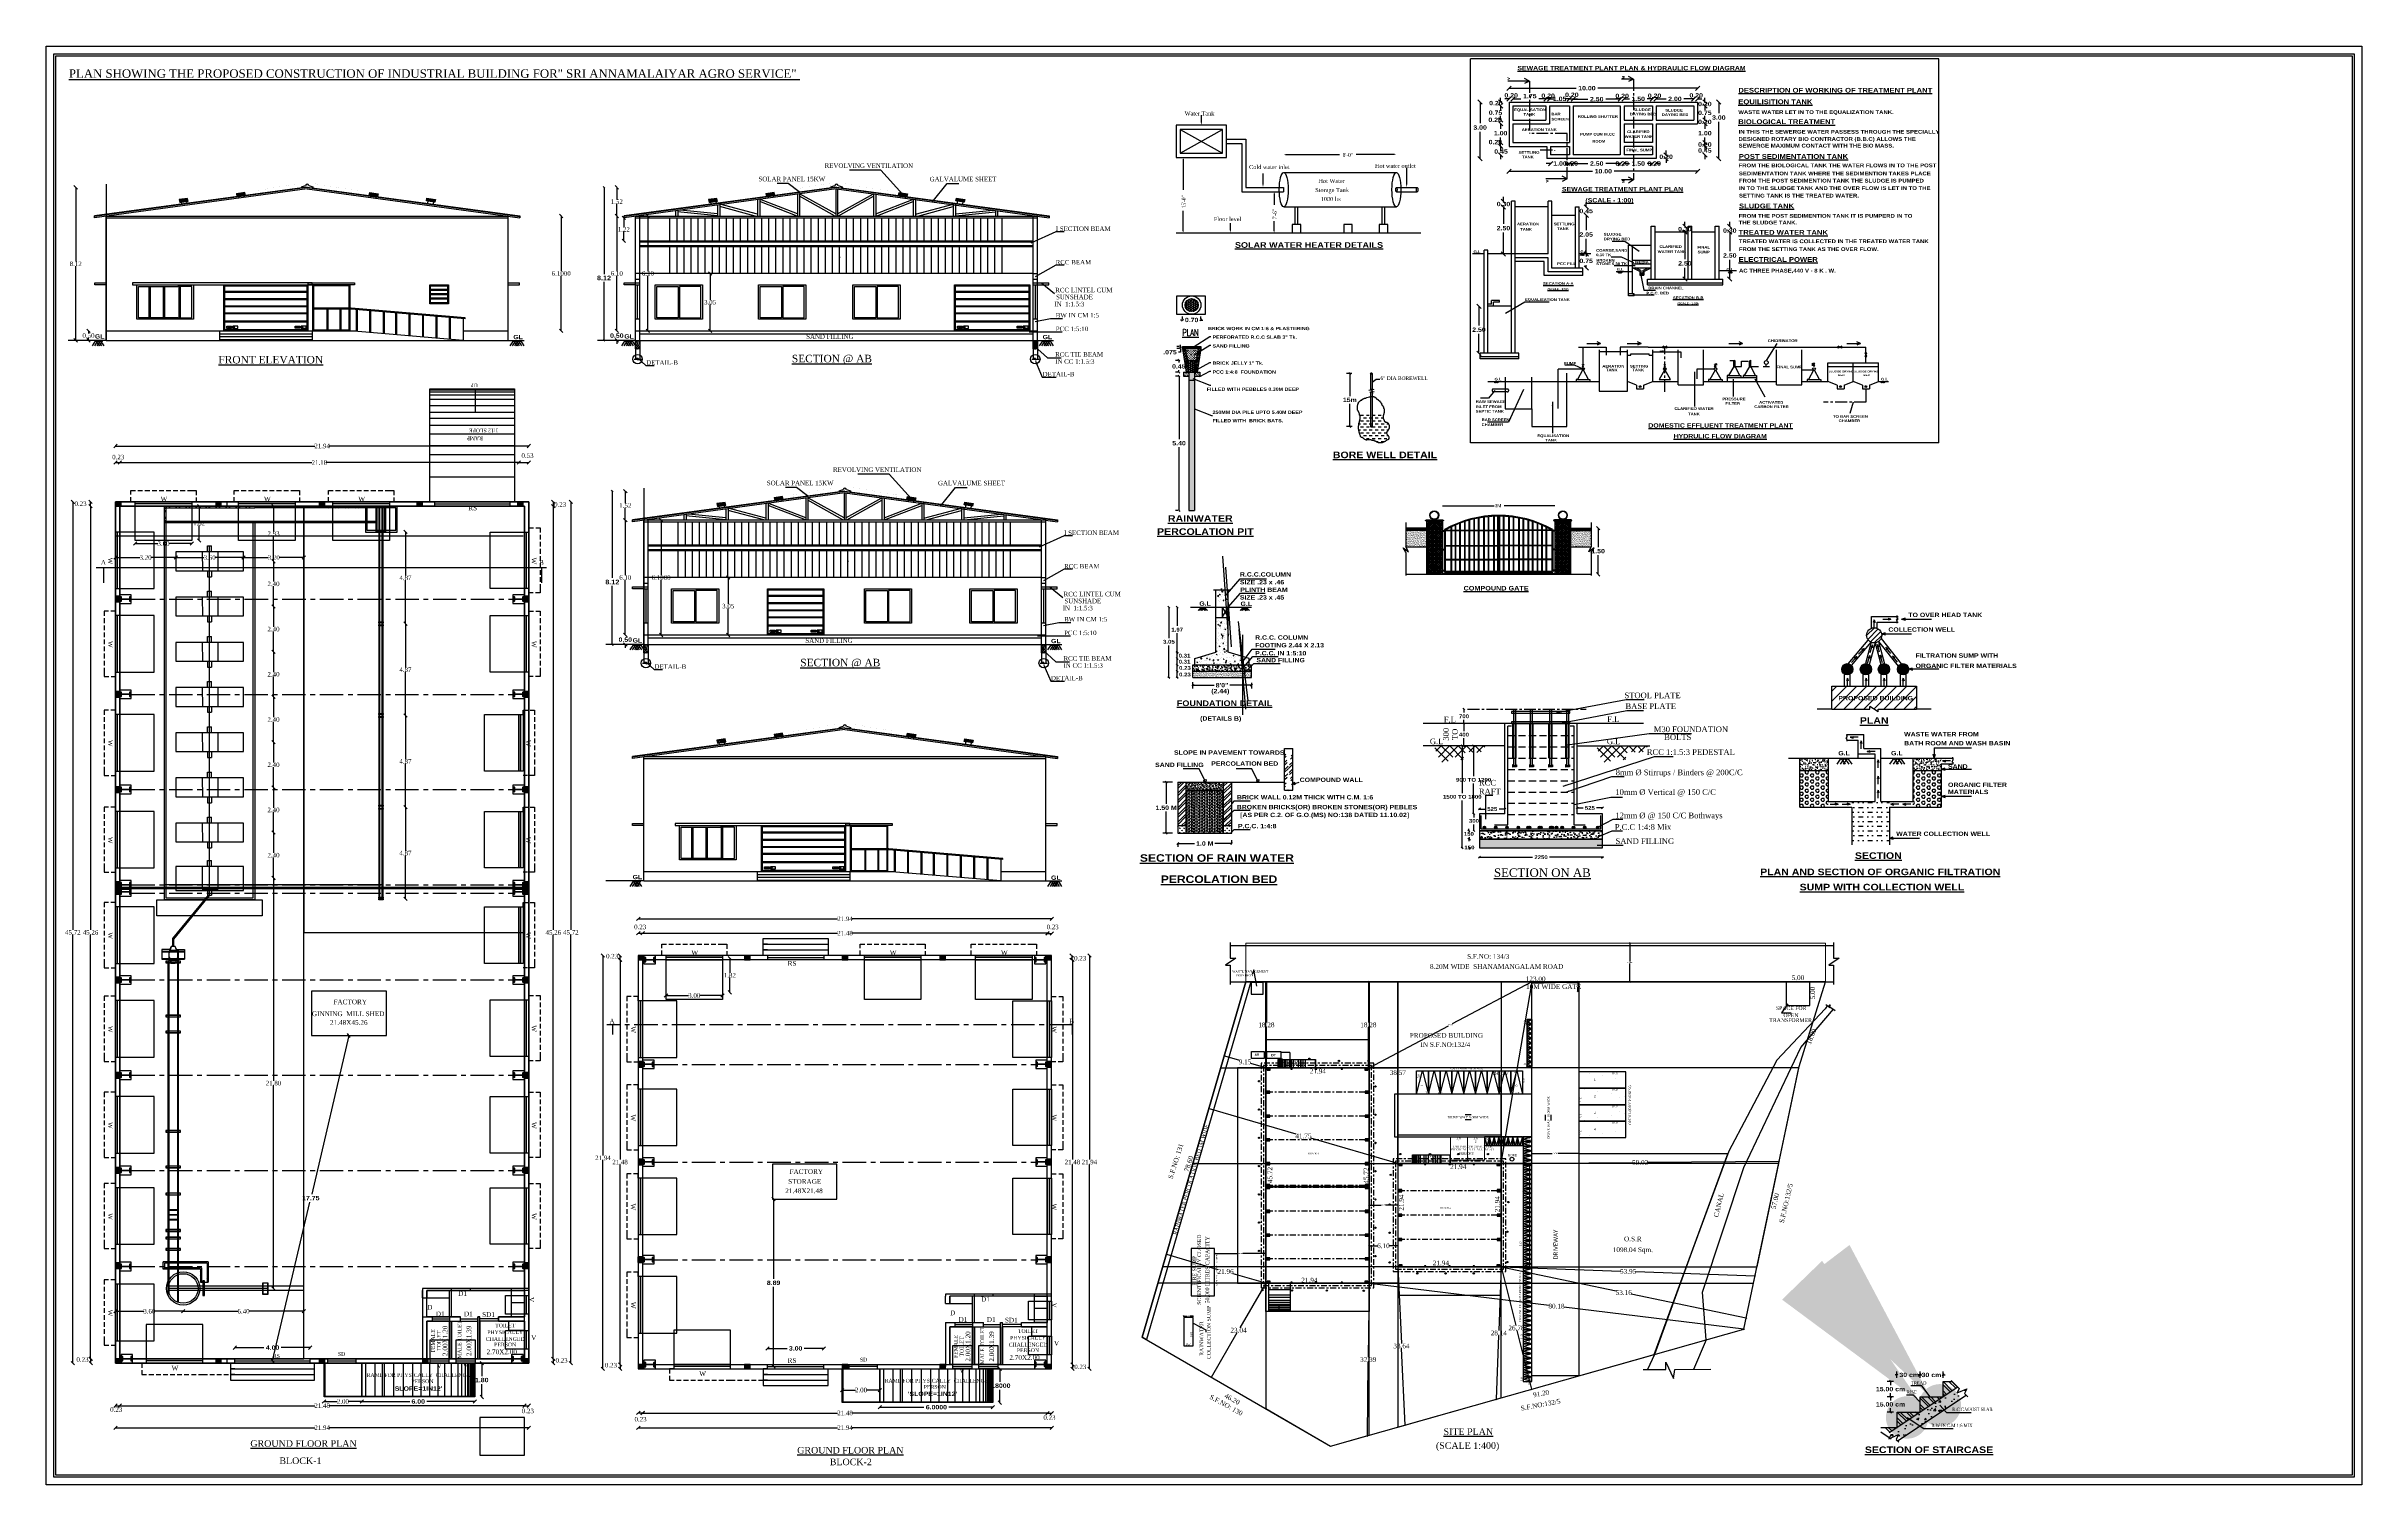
# Model space of a CAD drawing. Header units: metres. Extents: x 10791 to 15749, y -2675 to -2476.
# Drawn here: x 15626.6 to 15749.5, y -2675 to -2598.7 of the extents above; entities outside this region: 1.
import ezdxf
from ezdxf.enums import TextEntityAlignment as Align

# ---------------------------------------------------------------- set-up
doc = ezdxf.new("R2010")
doc.units = ezdxf.units.M
doc.header["$LTSCALE"] = 0.5
doc.header["$MEASUREMENT"] = 0
doc.header["$PDMODE"] = 35
for name, pattern in [('CENTER', [2, 1.25, -0.25, 0.25, -0.25]), ('DASHED2', [9.525, 6.35, -3.175]), ('HIDDEN', [0.375, 0.25, -0.125])]:
    doc.linetypes.add(name, pattern=pattern)
for name, color, linetype in [('BLK_1_COVERED_AREA', 7, 'Continuous'), ('BLK_1_FLR_0_BLT_UP_AREA', 7, 'Continuous'), ('BLK_1_FLR_0_CARPET_AREA', 7, 'Continuous'), ('BLK_1_FLR_0_EXIT_WIDTH_DOOR', 2, 'Continuous'), ('BLK_1_FLR_0_REGULAR_ROOM_1', 117, 'Continuous'), ('BLK_1_FLR_0_ROOF_AREA', 7, 'Continuous'), ('BLK_1_FLR_0_ROOM_1_LIGHT_VENTILATION_1', 7, 'Continuous'), ('BLK_1_FLR_0_URINAL', 7, 'Continuous'), ('BLK_1_FLR_0_WASH', 7, 'Continuous'), ('BLK_1_FLR_0_WATER_CLOSET', 7, 'Continuous'), ('BLK_1_FLR_0_WC_BATH', 7, 'Continuous'), ('BLK_1_HT_OF_BLDG', 7, 'Continuous'), ('BLK_1_LVL_0_BLDG_FOOT_PRINT', 7, 'Continuous'), ('BLK_1_LVL_0_FRONT_SETBACK', 7, 'Continuous'), ('BLK_1_LVL_0_REAR_SETBACK', 7, 'Continuous'), ('BLK_1_LVL_0_SIDE_SETBACK1', 7, 'Continuous'), ('BLK_1_LVL_0_SIDE_SETBACK2', 7, 'Continuous'), ('BLK_1_PLINTH_HEIGHT', 7, 'Continuous'), ('BLK_1_TERRACESERVICE_UTILITYDISTANCE', 1, 'Continuous'), ('BLK_2_FLR_0_BLT_UP_AREA', 7, 'Continuous'), ('BLK_2_FLR_0_CARPET_AREA', 7, 'Continuous'), ('BLK_2_FLR_0_EXIT_WIDTH_DOOR', 2, 'Continuous'), ('BLK_2_FLR_0_REGULAR_ROOM_1', 117, 'Continuous'), ('BLK_2_FLR_0_ROOF_AREA', 7, 'Continuous'), ('BLK_2_FLR_0_ROOM_1_LIGHT_VENTILATION_1', 7, 'Continuous'), ('BLK_2_FLR_0_URINAL', 7, 'Continuous'), ('BLK_2_FLR_0_WASH', 7, 'Continuous'), ('BLK_2_FLR_0_WATER_CLOSET', 7, 'Continuous'), ('BLK_2_FLR_0_WC_BATH', 7, 'Continuous'), ('BLK_2_HT_OF_BLDG', 7, 'Continuous'), ('BLK_2_LVL_0_BLDG_FOOT_PRINT', 7, 'Continuous'), ('BLK_2_LVL_0_FRONT_SETBACK', 7, 'Continuous'), ('BLK_2_LVL_0_REAR_SETBACK', 7, 'Continuous'), ('BLK_2_LVL_0_SIDE_SETBACK1', 7, 'Continuous'), ('BLK_2_LVL_0_SIDE_SETBACK2', 7, 'Continuous'), ('BLK_2_PLINTH_HEIGHT', 7, 'Continuous'), ('CYCLE_PARKING', 7, 'Continuous'), ('DIST_BETWEEN_BLK_1_BLK_2', 7, 'Continuous'), ('DIST_EXIT', 7, 'Continuous'), ('DISTANCE_BLK', 7, 'Continuous'), ('DRIVEWAY', 7, 'Continuous'), ('FLOOR-GROUND', 7, 'Continuous'), ('FLOOR-TERRACE', 7, 'Continuous'), ('LOADING_UNLOADING', 7, 'Continuous'), ('MAIN_GATE', 7, 'Continuous'), ('PLOT_BOUNDARY', 7, 'Continuous'), ('RWH_1', 7, 'Continuous'), ('SURRENDER_ROAD_WIDTH', 2, 'Continuous'), ('TRANSFORMER_YARD', 7, 'Continuous'), ('TWO_WHEELER_PARKING', 7, 'Continuous'), ('WATER_TANK_CALCULATION', 7, 'Continuous')]:
    doc.layers.add(name, color=color, linetype=linetype)
for name, color, linetype, lineweight in [('BLK_1_DA_RAMP_1', 1, 'Continuous', 0), ('BLK_1_FIRE_TENDER_MOVEMENT', 161, 'Continuous', 0), ('BLK_1_FLR_0_ACROOM_1_LIGHT_VENTILATION_1', 1, 'Continuous', 0), ('BLK_2_DA_RAMP_1', 1, 'Continuous', 0), ('BLK_2_FIRE_TENDER_MOVEMENT', 161, 'Continuous', 0), ('ROAD_WIDTH', 7, 'Continuous', 5), ('SPECIAL_PARKING', 175, 'Continuous', 0)]:
    doc.layers.add(name, color=color, linetype=linetype, lineweight=lineweight)
doc.layers.add('PARKING_SLOT', color=30, linetype='Continuous', plot=False)
doc.layers.add('SHORTEST_DIST_TO_ROAD', color=6, linetype='Continuous', plot=False)
doc.styles.add('ED', font='swiss.ttf')
doc.styles.add('Isa-', font='times.ttf')
doc.styles.add('ld', font='arial.ttf')
doc.styles.add('ROMAND', font='romand.shx', dxfattribs={"width": 0.75})
doc.styles.add('ROMANS', font='times.ttf')
doc.styles.get("Standard").update_dxf_attribs({"font": ''})
doc.styles.add('STYLE2', font='times.ttf')
doc.styles.get('Standard').set_extended_font_data('Arial Black')
doc.dimstyles.new('Copy of ISO-25', dxfattribs={"dimscale": 0, "dimtxt": 0.23, "dimasz": 0.1, "dimexe": 1.25, "dimexo": 0.625, "dimgap": 0.11, "dimtad": 0, "dimtih": 1, "dimtoh": 1, "dimzin": 1, "dimdsep": 46, "dimtxsty": 'STYLE2', "dimblk": 'OBLIQUE', "dimcen": 0, "dimse1": 1, "dimse2": 1, "dimclrd": 1, "dimclrt": 3, "dimadec": 0, "dimazin": 2, "dimtfac": 1, "dimtix": 1, "dimtofl": 0, "dimtmove": 0, "dimatfit": 3, "dimfxl": 0, "dimtolj": 1, "dimarcsym": 0})
doc.dimstyles.new('ISO-25', dxfattribs={"dimscale": 0, "dimtxt": 0.2, "dimasz": 0.2, "dimexe": 1.25, "dimexo": 0.625, "dimgap": 0, "dimtad": 0, "dimtih": 1, "dimtoh": 1, "dimzin": 1, "dimdsep": 46, "dimtxsty": 'Standard', "dimblk": 'OBLIQUE', "dimcen": 0, "dimse1": 1, "dimse2": 1, "dimclrd": 1, "dimclrt": 3, "dimadec": 0, "dimazin": 2, "dimtfac": 1, "dimtix": 1, "dimtofl": 0, "dimtmove": 0, "dimatfit": 3, "dimfxl": 0, "dimtolj": 1, "dimarcsym": 0})
doc.dimstyles.get("Standard").update_dxf_attribs({"dimtxt": 0.23, "dimasz": 0.18, "dimexe": 0.18, "dimexo": 0.0625, "dimgap": 0.09, "dimtad": 0, "dimtih": 1, "dimtoh": 1, "dimzin": 0, "dimdsep": 46, "dimtxsty": 'Standard', "dimblk": 'OBLIQUE', "dimcen": 0.09, "dimse1": 1, "dimse2": 1, "dimclrd": 1, "dimclrt": 3, "dimadec": 0, "dimazin": 0, "dimtfac": 1, "dimtofl": 0, "dimtmove": 0, "dimatfit": 3, "dimfxl": 0, "dimtolj": 1, "dimtzin": 0, "dimarcsym": 0})
doc.dimstyles.new('STANDARD_WS', dxfattribs={"dimtxt": 0.18, "dimasz": 0.18, "dimexe": 0.18, "dimexo": 0.0625, "dimgap": 0.09, "dimtad": 0, "dimtih": 1, "dimtoh": 1, "dimdec": 4, "dimzin": 0, "dimdsep": 46, "dimtxsty": 'Standard', "dimcen": 0.09, "dimadec": 0, "dimazin": 0, "dimtfac": 1, "dimtdec": 4, "dimtofl": 0, "dimtmove": 0, "dimatfit": 3, "dimfxl": 0, "dimtolj": 1, "dimtzin": 0, "dimarcsym": 0})
pattern_1 = [(37.5, (14865.24452, -2402.34132), (-0.006299336, 0.192682377), [0, -0.152, 0, -0.17, 0, -0.1625]), (7.5, (14865.24452, -2402.34132), (0.17697767, 0.28221461), [0, -0.082, 0, -0.137, 0, -0.0525]), (327.5, (14865.12152, -2402.34132), (0.311414186, 0.000565905), [0, -0.05, 0, -0.18, 0, -0.235]), (317.5, (14865.12152, -2402.34132), (0.30061266, 0.08776756), [0, -0.025, 0, -0.118, 0, -0.135])]
pattern_2 = [(0, (14865.24452, -2402.34132), (0, 0.162379763), [0.09375, -0.1875]), (120, (14865.24452, -2402.34132), (-0.140625, -0.081189882), [0.09375, -0.1875]), (60, (14865.33827, -2402.34132), (-0.140625, 0.081189882), [0.09375, -0.1875])]
pattern_3 = [(90, (10836.391905, -2636.911285), (-0.062727021, 0.062727021), [0.016633025, -0.108821018]), (45, (10836.391905, -2636.911285), (-0.062727064, 0.062727064), [0.016633025, -0.07207644]), (135, (10836.391905, -2636.911285), (-0.062727064, -0.062727064), [0.016633025, -0.07207644])]

# ---------------------------------------------------------------- blocks, each defined once
blk = doc.blocks.new('_Oblique')
at = {"color": 0, "linetype": 'ByBlock', "lineweight": -2}
blk.add_line((-0.5, -0.5), (0.5, 0.5), dxfattribs=at)
blk = doc.blocks.new('*D66')
at = {"color": 1, "lineweight": -2, "ltscale": 2}
blk.add_line((15630.24, -2670.85), (15630.47, -2670.85), dxfattribs=at)
at = {"layer": 'Defpoints', "color": 0, "lineweight": 25, "ltscale": 2}
for p in [(15630.24, -2667.75), (15630.47, -2667.75), (15630.47, -2670.85)]:
    blk.add_point(p, dxfattribs=at)
at = {"color": 1, "lineweight": -2, "ltscale": 2, "xscale": 0.18, "yscale": 0.18, "zscale": 0.18, "rotation": 180}
blk.add_blockref('_Oblique', (15630.24, -2670.85), dxfattribs=at)
at = {"color": 1, "lineweight": -2, "ltscale": 2, "xscale": 0.18, "yscale": 0.18, "zscale": 0.18}
blk.add_blockref('_Oblique', (15630.47, -2670.85), dxfattribs=at)
at = {"color": 3, "lineweight": 25, "ltscale": 2, "insert": (15630.28, -2671.06), "char_height": 0.24, "attachment_point": 5, "style": 'STYLE2'}
blk.add_mtext('\\A1;0.23', dxfattribs=at)
blk = doc.blocks.new('*D67')
at = {"color": 1, "lineweight": -2, "ltscale": 2}
for p, q in [((15630.47, -2670.85), (15640.82, -2670.85)), ((15651.95, -2670.85), (15641.59, -2670.85))]:
    blk.add_line(p, q, dxfattribs=at)
at = {"layer": 'Defpoints', "color": 0, "lineweight": 25, "ltscale": 2}
for p in [(15630.47, -2667.75), (15651.95, -2667.78), (15651.95, -2670.85)]:
    blk.add_point(p, dxfattribs=at)
at = {"color": 1, "lineweight": -2, "ltscale": 2, "xscale": 0.18, "yscale": 0.18, "zscale": 0.18, "rotation": 180}
blk.add_blockref('_Oblique', (15630.47, -2670.85), dxfattribs=at)
at = {"color": 1, "lineweight": -2, "ltscale": 2, "xscale": 0.18, "yscale": 0.18, "zscale": 0.18}
blk.add_blockref('_Oblique', (15651.95, -2670.85), dxfattribs=at)
at = {"color": 3, "lineweight": 25, "ltscale": 2, "insert": (15641.21, -2670.85), "char_height": 0.24, "attachment_point": 5, "style": 'STYLE2'}
blk.add_mtext('\\A1;21.48', dxfattribs=at)
blk = doc.blocks.new('*D68')
at = {"color": 1, "lineweight": -2, "ltscale": 2}
blk.add_line((15651.95, -2670.85), (15652.18, -2670.85), dxfattribs=at)
at = {"layer": 'Defpoints', "color": 0, "lineweight": 25, "ltscale": 2}
for p in [(15651.95, -2667.78), (15652.18, -2667.74), (15652.18, -2670.85)]:
    blk.add_point(p, dxfattribs=at)
at = {"color": 1, "lineweight": -2, "ltscale": 2, "xscale": 0.18, "yscale": 0.18, "zscale": 0.18, "rotation": 180}
blk.add_blockref('_Oblique', (15651.95, -2670.85), dxfattribs=at)
at = {"color": 1, "lineweight": -2, "ltscale": 2, "xscale": 0.18, "yscale": 0.18, "zscale": 0.18}
blk.add_blockref('_Oblique', (15652.18, -2670.85), dxfattribs=at)
at = {"color": 3, "lineweight": 25, "ltscale": 2, "insert": (15652.13, -2671.13), "char_height": 0.24, "attachment_point": 5, "style": 'STYLE2'}
blk.add_mtext('\\A1;0.23', dxfattribs=at)
blk = doc.blocks.new('*D69')
at = {"color": 1, "lineweight": -2, "ltscale": 2}
blk.add_line((15628.94, -2668.59), (15628.94, -2668.36), dxfattribs=at)
at = {"layer": 'Defpoints', "color": 0, "lineweight": 25, "ltscale": 2}
for p in [(15628.94, -2668.36), (15632.11, -2668.36), (15632.11, -2668.59)]:
    blk.add_point(p, dxfattribs=at)
at = {"color": 1, "lineweight": -2, "ltscale": 2, "xscale": 0.18, "yscale": 0.18, "zscale": 0.18}
for p, rotation in [((15628.94, -2668.36), 90), ((15628.94, -2668.59), 270)]:
    blk.add_blockref('_Oblique', p, dxfattribs=dict(at, rotation=rotation))
at = {"color": 3, "lineweight": 25, "ltscale": 2, "insert": (15628.49, -2668.4), "char_height": 0.24, "attachment_point": 5, "style": 'STYLE2'}
blk.add_mtext('\\A1;0.23', dxfattribs=at)
blk = doc.blocks.new('*D70')
at = {"color": 1, "lineweight": -2, "ltscale": 2}
for p, q in [((15628.92, -2623.1), (15628.92, -2645.6)), ((15628.92, -2668.36), (15628.92, -2645.85))]:
    blk.add_line(p, q, dxfattribs=at)
at = {"layer": 'Defpoints', "color": 0, "lineweight": 25, "ltscale": 2}
for p in [(15628.92, -2623.1), (15631, -2623.1), (15632.14, -2668.36)]:
    blk.add_point(p, dxfattribs=at)
at = {"color": 1, "lineweight": -2, "ltscale": 2, "xscale": 0.18, "yscale": 0.18, "zscale": 0.18}
for p, rotation in [((15628.92, -2623.1), 90), ((15628.92, -2668.36), 270)]:
    blk.add_blockref('_Oblique', p, dxfattribs=dict(at, rotation=rotation))
at = {"color": 3, "lineweight": 25, "ltscale": 2, "insert": (15628.92, -2645.73), "char_height": 0.24, "attachment_point": 5, "style": 'STYLE2'}
blk.add_mtext('\\A1;45.26', dxfattribs=at)
blk = doc.blocks.new('*D71')
at = {"color": 1, "lineweight": -2, "ltscale": 2}
blk.add_line((15628.91, -2623.1), (15628.91, -2622.87), dxfattribs=at)
at = {"layer": 'Defpoints', "color": 0, "lineweight": 25, "ltscale": 2}
for p in [(15628.91, -2622.87), (15630.98, -2622.87), (15631, -2623.1)]:
    blk.add_point(p, dxfattribs=at)
at = {"color": 1, "lineweight": -2, "ltscale": 2, "xscale": 0.18, "yscale": 0.18, "zscale": 0.18}
for p, rotation in [((15628.91, -2622.87), 90), ((15628.91, -2623.1), 270)]:
    blk.add_blockref('_Oblique', p, dxfattribs=dict(at, rotation=rotation))
at = {"color": 3, "lineweight": 25, "ltscale": 2, "insert": (15628.39, -2622.97), "char_height": 0.24, "attachment_point": 5, "style": 'STYLE2'}
blk.add_mtext('\\A1;0.23', dxfattribs=at)
blk = doc.blocks.new('*D72')
at = {"color": 1, "lineweight": -2, "ltscale": 2}
for p, q in [((15627.98, -2622.87), (15627.98, -2645.6)), ((15627.98, -2668.59), (15627.98, -2645.85))]:
    blk.add_line(p, q, dxfattribs=at)
at = {"layer": 'Defpoints', "color": 0, "lineweight": 25, "ltscale": 2}
for p in [(15627.98, -2622.87), (15630.24, -2622.87), (15630.24, -2668.59)]:
    blk.add_point(p, dxfattribs=at)
at = {"color": 1, "lineweight": -2, "ltscale": 2, "xscale": 0.18, "yscale": 0.18, "zscale": 0.18}
for p, rotation in [((15627.98, -2622.87), 90), ((15627.98, -2668.59), 270)]:
    blk.add_blockref('_Oblique', p, dxfattribs=dict(at, rotation=rotation))
at = {"color": 3, "lineweight": 25, "ltscale": 2, "insert": (15627.98, -2645.73), "char_height": 0.24, "attachment_point": 5, "style": 'STYLE2'}
blk.add_mtext('\\A1;45.72', dxfattribs=at)
blk = doc.blocks.new('*D73')
at = {"color": 1, "lineweight": -2, "ltscale": 2}
blk.add_line((15630.24, -2620.79), (15630.47, -2620.79), dxfattribs=at)
at = {"layer": 'Defpoints', "color": 0, "lineweight": 25, "ltscale": 2}
for p in [(15630.47, -2620.79), (15630.24, -2623.96), (15630.47, -2623.96)]:
    blk.add_point(p, dxfattribs=at)
at = {"color": 1, "lineweight": -2, "ltscale": 2, "xscale": 0.18, "yscale": 0.18, "zscale": 0.18, "rotation": 180}
blk.add_blockref('_Oblique', (15630.24, -2620.79), dxfattribs=at)
at = {"color": 1, "lineweight": -2, "ltscale": 2, "xscale": 0.18, "yscale": 0.18, "zscale": 0.18}
blk.add_blockref('_Oblique', (15630.47, -2620.79), dxfattribs=at)
at = {"color": 3, "lineweight": 25, "ltscale": 2, "insert": (15630.39, -2620.5), "char_height": 0.24, "attachment_point": 5, "style": 'STYLE2'}
blk.add_mtext('\\A1;0.23', dxfattribs=at)
blk = doc.blocks.new('*D74')
at = {"color": 1, "lineweight": -2, "ltscale": 2}
for p, q in [((15630.47, -2620.79), (15640.67, -2620.79)), ((15651.65, -2620.79), (15641.44, -2620.79))]:
    blk.add_line(p, q, dxfattribs=at)
at = {"layer": 'Defpoints', "color": 0, "lineweight": 25, "ltscale": 2}
for p in [(15651.65, -2620.79), (15630.47, -2623.96), (15651.65, -2623.95)]:
    blk.add_point(p, dxfattribs=at)
at = {"color": 1, "lineweight": -2, "ltscale": 2, "xscale": 0.18, "yscale": 0.18, "zscale": 0.18, "rotation": 180}
blk.add_blockref('_Oblique', (15630.47, -2620.79), dxfattribs=at)
at = {"color": 1, "lineweight": -2, "ltscale": 2, "xscale": 0.18, "yscale": 0.18, "zscale": 0.18}
blk.add_blockref('_Oblique', (15651.65, -2620.79), dxfattribs=at)
at = {"color": 3, "lineweight": 25, "ltscale": 2, "insert": (15641.06, -2620.79), "char_height": 0.24, "attachment_point": 5, "style": 'STYLE2'}
blk.add_mtext('\\A1;21.18', dxfattribs=at)
blk = doc.blocks.new('*D75')
at = {"color": 1, "lineweight": -2, "ltscale": 2}
blk.add_line((15651.65, -2620.79), (15652.18, -2620.79), dxfattribs=at)
at = {"layer": 'Defpoints', "color": 0, "lineweight": 25, "ltscale": 2}
for p in [(15652.18, -2620.79), (15651.65, -2623.95), (15652.18, -2623.94)]:
    blk.add_point(p, dxfattribs=at)
at = {"color": 1, "lineweight": -2, "ltscale": 2, "xscale": 0.18, "yscale": 0.18, "zscale": 0.18, "rotation": 180}
blk.add_blockref('_Oblique', (15651.65, -2620.79), dxfattribs=at)
at = {"color": 1, "lineweight": -2, "ltscale": 2, "xscale": 0.18, "yscale": 0.18, "zscale": 0.18}
blk.add_blockref('_Oblique', (15652.18, -2620.79), dxfattribs=at)
at = {"color": 3, "lineweight": 25, "ltscale": 2, "insert": (15652.11, -2620.42), "char_height": 0.24, "attachment_point": 5, "style": 'STYLE2'}
blk.add_mtext('\\A1;0.53', dxfattribs=at)
blk = doc.blocks.new('*D76')
at = {"color": 1, "lineweight": -2, "ltscale": 2}
for p, q in [((15630.24, -2619.91), (15640.82, -2619.91)), ((15652.18, -2619.91), (15641.6, -2619.91))]:
    blk.add_line(p, q, dxfattribs=at)
at = {"layer": 'Defpoints', "color": 0, "lineweight": 25, "ltscale": 2}
for p in [(15652.18, -2619.91), (15630.24, -2622.87), (15652.18, -2622.87)]:
    blk.add_point(p, dxfattribs=at)
at = {"color": 1, "lineweight": -2, "ltscale": 2, "xscale": 0.18, "yscale": 0.18, "zscale": 0.18, "rotation": 180}
blk.add_blockref('_Oblique', (15630.24, -2619.91), dxfattribs=at)
at = {"color": 1, "lineweight": -2, "ltscale": 2, "xscale": 0.18, "yscale": 0.18, "zscale": 0.18}
blk.add_blockref('_Oblique', (15652.18, -2619.91), dxfattribs=at)
at = {"color": 3, "lineweight": 25, "ltscale": 2, "insert": (15641.21, -2619.91), "char_height": 0.24, "attachment_point": 5, "style": 'STYLE2'}
blk.add_mtext('\\A1;21.94', dxfattribs=at)
blk = doc.blocks.new('*D77')
at = {"color": 1, "lineweight": -2, "ltscale": 2}
blk.add_line((15653.48, -2622.87), (15653.48, -2623.1), dxfattribs=at)
at = {"layer": 'Defpoints', "color": 0, "lineweight": 25, "ltscale": 2}
for p in [(15647.41, -2623.1), (15647.58, -2622.87), (15653.48, -2623.1)]:
    blk.add_point(p, dxfattribs=at)
at = {"color": 1, "lineweight": -2, "ltscale": 2, "xscale": 0.18, "yscale": 0.18, "zscale": 0.18}
for p, rotation in [((15653.48, -2622.87), 90), ((15653.48, -2623.1), 270)]:
    blk.add_blockref('_Oblique', p, dxfattribs=dict(at, rotation=rotation))
at = {"color": 3, "lineweight": 25, "ltscale": 2, "insert": (15653.84, -2623.01), "char_height": 0.24, "attachment_point": 5, "style": 'STYLE2'}
blk.add_mtext('\\A1;0.23', dxfattribs=at)
blk = doc.blocks.new('*D65')
at = {"color": 1, "lineweight": -2, "ltscale": 2}
for p, q in [((15653.48, -2623.1), (15653.48, -2645.6)), ((15653.48, -2668.36), (15653.48, -2645.85))]:
    blk.add_line(p, q, dxfattribs=at)
at = {"layer": 'Defpoints', "color": 0, "lineweight": 25, "ltscale": 2}
for p in [(15650.75, -2623.1), (15650.75, -2668.36), (15653.48, -2668.36)]:
    blk.add_point(p, dxfattribs=at)
at = {"color": 1, "lineweight": -2, "ltscale": 2, "xscale": 0.18, "yscale": 0.18, "zscale": 0.18}
for p, rotation in [((15653.48, -2623.1), 90), ((15653.48, -2668.36), 270)]:
    blk.add_blockref('_Oblique', p, dxfattribs=dict(at, rotation=rotation))
at = {"color": 3, "lineweight": 25, "ltscale": 2, "insert": (15653.48, -2645.73), "char_height": 0.24, "attachment_point": 5, "style": 'STYLE2'}
blk.add_mtext('\\A1;45.26', dxfattribs=at)
blk = doc.blocks.new('*D78')
at = {"color": 1, "lineweight": -2, "ltscale": 2}
blk.add_line((15653.47, -2668.36), (15653.47, -2668.59), dxfattribs=at)
at = {"layer": 'Defpoints', "color": 0, "lineweight": 25, "ltscale": 2}
for p in [(15650.72, -2668.59), (15650.75, -2668.36), (15653.47, -2668.59)]:
    blk.add_point(p, dxfattribs=at)
at = {"color": 1, "lineweight": -2, "ltscale": 2, "xscale": 0.18, "yscale": 0.18, "zscale": 0.18}
for p, rotation in [((15653.47, -2668.36), 90), ((15653.47, -2668.59), 270)]:
    blk.add_blockref('_Oblique', p, dxfattribs=dict(at, rotation=rotation))
at = {"color": 3, "lineweight": 25, "ltscale": 2, "insert": (15653.92, -2668.45), "char_height": 0.24, "attachment_point": 5, "style": 'STYLE2'}
blk.add_mtext('\\A1;0.23', dxfattribs=at)
blk = doc.blocks.new('*D79')
at = {"color": 1, "lineweight": -2, "ltscale": 2}
for p, q in [((15654.41, -2622.87), (15654.41, -2645.6)), ((15654.41, -2668.59), (15654.41, -2645.85))]:
    blk.add_line(p, q, dxfattribs=at)
at = {"layer": 'Defpoints', "color": 0, "lineweight": 25, "ltscale": 2}
for p in [(15651.67, -2622.87), (15651.67, -2668.59), (15654.41, -2668.59)]:
    blk.add_point(p, dxfattribs=at)
at = {"color": 1, "lineweight": -2, "ltscale": 2, "xscale": 0.18, "yscale": 0.18, "zscale": 0.18}
for p, rotation in [((15654.41, -2622.87), 90), ((15654.41, -2668.59), 270)]:
    blk.add_blockref('_Oblique', p, dxfattribs=dict(at, rotation=rotation))
at = {"color": 3, "lineweight": 25, "ltscale": 2, "insert": (15654.41, -2645.73), "char_height": 0.24, "attachment_point": 5, "style": 'STYLE2'}
blk.add_mtext('\\A1;45.72', dxfattribs=at)
blk = doc.blocks.new('*D80')
at = {"color": 1, "lineweight": -2, "ltscale": 2}
for p, q in [((15630.24, -2672.02), (15640.82, -2672.02)), ((15652.18, -2672.02), (15641.6, -2672.02))]:
    blk.add_line(p, q, dxfattribs=at)
at = {"layer": 'Defpoints', "color": 0, "lineweight": 25, "ltscale": 2}
for p in [(15630.24, -2667.4), (15652.18, -2667.4), (15652.18, -2672.02)]:
    blk.add_point(p, dxfattribs=at)
at = {"color": 1, "lineweight": -2, "ltscale": 2, "xscale": 0.18, "yscale": 0.18, "zscale": 0.18, "rotation": 180}
blk.add_blockref('_Oblique', (15630.24, -2672.02), dxfattribs=at)
at = {"color": 1, "lineweight": -2, "ltscale": 2, "xscale": 0.18, "yscale": 0.18, "zscale": 0.18}
blk.add_blockref('_Oblique', (15652.18, -2672.02), dxfattribs=at)
at = {"color": 3, "lineweight": 25, "ltscale": 2, "insert": (15641.21, -2672.02), "char_height": 0.24, "attachment_point": 5, "style": 'STYLE2'}
blk.add_mtext('\\A1;21.94', dxfattribs=at)
blk = doc.blocks.new('*D81')
at = {"color": 1, "lineweight": -2, "ltscale": 2}
blk.add_line((15657.99, -2645.77), (15658.22, -2645.77), dxfattribs=at)
at = {"layer": 'Defpoints', "color": 0, "lineweight": 25, "ltscale": 2}
for p in [(15658.22, -2645.77), (15657.99, -2647.86), (15658.22, -2647.86)]:
    blk.add_point(p, dxfattribs=at)
at = {"color": 1, "lineweight": -2, "ltscale": 2, "xscale": 0.18, "yscale": 0.18, "zscale": 0.18, "rotation": 180}
blk.add_blockref('_Oblique', (15657.99, -2645.77), dxfattribs=at)
at = {"color": 1, "lineweight": -2, "ltscale": 2, "xscale": 0.18, "yscale": 0.18, "zscale": 0.18}
blk.add_blockref('_Oblique', (15658.22, -2645.77), dxfattribs=at)
at = {"color": 3, "lineweight": 25, "ltscale": 2, "insert": (15658.09, -2645.44), "char_height": 0.24, "attachment_point": 5, "style": 'STYLE2'}
blk.add_mtext('\\A1;0.23', dxfattribs=at)
blk = doc.blocks.new('*D82')
at = {"color": 1, "lineweight": -2, "ltscale": 2}
for p, q in [((15658.22, -2645.77), (15668.57, -2645.77)), ((15679.7, -2645.77), (15669.34, -2645.77))]:
    blk.add_line(p, q, dxfattribs=at)
at = {"layer": 'Defpoints', "color": 0, "lineweight": 25, "ltscale": 2}
for p in [(15679.7, -2645.77), (15658.22, -2647.86), (15679.7, -2647.94)]:
    blk.add_point(p, dxfattribs=at)
at = {"color": 1, "lineweight": -2, "ltscale": 2, "xscale": 0.18, "yscale": 0.18, "zscale": 0.18, "rotation": 180}
blk.add_blockref('_Oblique', (15658.22, -2645.77), dxfattribs=at)
at = {"color": 1, "lineweight": -2, "ltscale": 2, "xscale": 0.18, "yscale": 0.18, "zscale": 0.18}
blk.add_blockref('_Oblique', (15679.7, -2645.77), dxfattribs=at)
at = {"color": 3, "lineweight": 25, "ltscale": 2, "insert": (15668.96, -2645.77), "char_height": 0.24, "attachment_point": 5, "style": 'STYLE2'}
blk.add_mtext('\\A1;21.48', dxfattribs=at)
blk = doc.blocks.new('*D83')
at = {"color": 1, "lineweight": -2, "ltscale": 2}
blk.add_line((15679.7, -2645.78), (15679.93, -2645.78), dxfattribs=at)
at = {"layer": 'Defpoints', "color": 0, "lineweight": 25, "ltscale": 2}
for p in [(15679.93, -2645.78), (15679.7, -2647.94), (15679.93, -2647.9)]:
    blk.add_point(p, dxfattribs=at)
at = {"color": 1, "lineweight": -2, "ltscale": 2, "xscale": 0.18, "yscale": 0.18, "zscale": 0.18, "rotation": 180}
blk.add_blockref('_Oblique', (15679.7, -2645.78), dxfattribs=at)
at = {"color": 1, "lineweight": -2, "ltscale": 2, "xscale": 0.18, "yscale": 0.18, "zscale": 0.18}
blk.add_blockref('_Oblique', (15679.93, -2645.78), dxfattribs=at)
at = {"color": 3, "lineweight": 25, "ltscale": 2, "insert": (15679.98, -2645.44), "char_height": 0.24, "attachment_point": 5, "style": 'STYLE2'}
blk.add_mtext('\\A1;0.23', dxfattribs=at)
blk = doc.blocks.new('*D84')
at = {"color": 1, "lineweight": -2, "ltscale": 2}
for p, q in [((15657.99, -2645.01), (15668.57, -2645.01)), ((15679.93, -2645.01), (15669.34, -2645.01))]:
    blk.add_line(p, q, dxfattribs=at)
at = {"layer": 'Defpoints', "color": 0, "lineweight": 25, "ltscale": 2}
for p in [(15679.93, -2645.01), (15657.99, -2646.95), (15679.93, -2646.95)]:
    blk.add_point(p, dxfattribs=at)
at = {"color": 1, "lineweight": -2, "ltscale": 2, "xscale": 0.18, "yscale": 0.18, "zscale": 0.18, "rotation": 180}
blk.add_blockref('_Oblique', (15657.99, -2645.01), dxfattribs=at)
at = {"color": 1, "lineweight": -2, "ltscale": 2, "xscale": 0.18, "yscale": 0.18, "zscale": 0.18}
blk.add_blockref('_Oblique', (15679.93, -2645.01), dxfattribs=at)
at = {"color": 3, "lineweight": 25, "ltscale": 2, "insert": (15668.96, -2645.01), "char_height": 0.24, "attachment_point": 5, "style": 'STYLE2'}
blk.add_mtext('\\A1;21.94', dxfattribs=at)
blk = doc.blocks.new('*D85')
at = {"color": 1, "lineweight": -2, "ltscale": 2}
blk.add_line((15657.01, -2646.95), (15657.01, -2647.18), dxfattribs=at)
at = {"layer": 'Defpoints', "color": 0, "lineweight": 25, "ltscale": 2}
for p in [(15657.01, -2647.18), (15659.2, -2646.95), (15659.2, -2647.18)]:
    blk.add_point(p, dxfattribs=at)
at = {"color": 1, "lineweight": -2, "ltscale": 2, "xscale": 0.18, "yscale": 0.18, "zscale": 0.18}
for p, rotation in [((15657.01, -2646.95), 90), ((15657.01, -2647.18), 270)]:
    blk.add_blockref('_Oblique', p, dxfattribs=dict(at, rotation=rotation))
at = {"color": 3, "lineweight": 25, "ltscale": 2, "insert": (15656.6, -2646.99), "char_height": 0.24, "attachment_point": 5, "style": 'STYLE2'}
blk.add_mtext('\\A1;0.23', dxfattribs=at)
blk = doc.blocks.new('*D86')
at = {"color": 1, "lineweight": -2, "ltscale": 2}
for p, q in [((15657.02, -2647.18), (15657.02, -2657.79)), ((15657.02, -2668.66), (15657.02, -2658.04))]:
    blk.add_line(p, q, dxfattribs=at)
at = {"layer": 'Defpoints', "color": 0, "lineweight": 25, "ltscale": 2}
for p in [(15659.21, -2647.18), (15657.02, -2668.66), (15659.61, -2668.66)]:
    blk.add_point(p, dxfattribs=at)
at = {"color": 1, "lineweight": -2, "ltscale": 2, "xscale": 0.18, "yscale": 0.18, "zscale": 0.18}
for p, rotation in [((15657.02, -2647.18), 90), ((15657.02, -2668.66), 270)]:
    blk.add_blockref('_Oblique', p, dxfattribs=dict(at, rotation=rotation))
at = {"color": 3, "lineweight": 25, "ltscale": 2, "insert": (15657.02, -2657.92), "char_height": 0.24, "attachment_point": 5, "style": 'STYLE2'}
blk.add_mtext('\\A1;21.48', dxfattribs=at)
blk = doc.blocks.new('*D87')
at = {"color": 1, "lineweight": -2, "ltscale": 2}
blk.add_line((15657.02, -2668.66), (15657.02, -2668.89), dxfattribs=at)
at = {"layer": 'Defpoints', "color": 0, "lineweight": 25, "ltscale": 2}
for p in [(15657.02, -2668.89), (15659.58, -2668.89), (15659.61, -2668.66)]:
    blk.add_point(p, dxfattribs=at)
at = {"color": 1, "lineweight": -2, "ltscale": 2, "xscale": 0.18, "yscale": 0.18, "zscale": 0.18}
for p, rotation in [((15657.02, -2668.66), 90), ((15657.02, -2668.89), 270)]:
    blk.add_blockref('_Oblique', p, dxfattribs=dict(at, rotation=rotation))
at = {"color": 3, "lineweight": 25, "ltscale": 2, "insert": (15656.54, -2668.7), "char_height": 0.24, "attachment_point": 5, "style": 'STYLE2'}
blk.add_mtext('\\A1;0.23', dxfattribs=at)
blk = doc.blocks.new('*D88')
at = {"color": 1, "lineweight": -2, "ltscale": 2}
for p, q in [((15656.11, -2646.95), (15656.11, -2657.57)), ((15656.11, -2668.89), (15656.11, -2657.82))]:
    blk.add_line(p, q, dxfattribs=at)
at = {"layer": 'Defpoints', "color": 0, "lineweight": 25, "ltscale": 2}
for p in [(15657.99, -2646.95), (15656.11, -2668.89), (15657.99, -2668.89)]:
    blk.add_point(p, dxfattribs=at)
at = {"color": 1, "lineweight": -2, "ltscale": 2, "xscale": 0.18, "yscale": 0.18, "zscale": 0.18}
for p, rotation in [((15656.11, -2646.95), 90), ((15656.11, -2668.89), 270)]:
    blk.add_blockref('_Oblique', p, dxfattribs=dict(at, rotation=rotation))
at = {"color": 3, "lineweight": 25, "ltscale": 2, "insert": (15656.11, -2657.7), "char_height": 0.24, "attachment_point": 5, "style": 'STYLE2'}
blk.add_mtext('\\A1;21.94', dxfattribs=at)
blk = doc.blocks.new('*D89')
at = {"color": 1, "lineweight": -2, "ltscale": 2}
blk.add_line((15657.99, -2671.23), (15658.22, -2671.23), dxfattribs=at)
at = {"layer": 'Defpoints', "color": 0, "lineweight": 25, "ltscale": 2}
for p in [(15657.99, -2667.88), (15658.22, -2667.88), (15658.22, -2671.23)]:
    blk.add_point(p, dxfattribs=at)
at = {"color": 1, "lineweight": -2, "ltscale": 2, "xscale": 0.18, "yscale": 0.18, "zscale": 0.18, "rotation": 180}
blk.add_blockref('_Oblique', (15657.99, -2671.23), dxfattribs=at)
at = {"color": 1, "lineweight": -2, "ltscale": 2, "xscale": 0.18, "yscale": 0.18, "zscale": 0.18}
blk.add_blockref('_Oblique', (15658.22, -2671.23), dxfattribs=at)
at = {"color": 3, "lineweight": 25, "ltscale": 2, "insert": (15658.11, -2671.57), "char_height": 0.24, "attachment_point": 5, "style": 'STYLE2'}
blk.add_mtext('\\A1;0.23', dxfattribs=at)
blk = doc.blocks.new('*D90')
at = {"color": 1, "lineweight": -2, "ltscale": 2}
for p, q in [((15658.22, -2671.24), (15668.57, -2671.24)), ((15679.7, -2671.24), (15669.34, -2671.24))]:
    blk.add_line(p, q, dxfattribs=at)
at = {"layer": 'Defpoints', "color": 0, "lineweight": 25, "ltscale": 2}
for p in [(15658.22, -2667.89), (15679.7, -2668.07), (15679.7, -2671.24)]:
    blk.add_point(p, dxfattribs=at)
at = {"color": 1, "lineweight": -2, "ltscale": 2, "xscale": 0.18, "yscale": 0.18, "zscale": 0.18, "rotation": 180}
blk.add_blockref('_Oblique', (15658.22, -2671.24), dxfattribs=at)
at = {"color": 1, "lineweight": -2, "ltscale": 2, "xscale": 0.18, "yscale": 0.18, "zscale": 0.18}
blk.add_blockref('_Oblique', (15679.7, -2671.24), dxfattribs=at)
at = {"color": 3, "lineweight": 25, "ltscale": 2, "insert": (15668.96, -2671.24), "char_height": 0.24, "attachment_point": 5, "style": 'STYLE2'}
blk.add_mtext('\\A1;21.48', dxfattribs=at)
blk = doc.blocks.new('*D91')
at = {"color": 1, "lineweight": -2, "ltscale": 2}
blk.add_line((15679.7, -2671.24), (15679.93, -2671.24), dxfattribs=at)
at = {"layer": 'Defpoints', "color": 0, "lineweight": 25, "ltscale": 2}
for p in [(15679.7, -2668.07), (15679.93, -2668.03), (15679.93, -2671.24)]:
    blk.add_point(p, dxfattribs=at)
at = {"color": 1, "lineweight": -2, "ltscale": 2, "xscale": 0.18, "yscale": 0.18, "zscale": 0.18, "rotation": 180}
blk.add_blockref('_Oblique', (15679.7, -2671.24), dxfattribs=at)
at = {"color": 1, "lineweight": -2, "ltscale": 2, "xscale": 0.18, "yscale": 0.18, "zscale": 0.18}
blk.add_blockref('_Oblique', (15679.93, -2671.24), dxfattribs=at)
at = {"color": 3, "lineweight": 25, "ltscale": 2, "insert": (15679.81, -2671.48), "char_height": 0.24, "attachment_point": 5, "style": 'STYLE2'}
blk.add_mtext('\\A1;0.23', dxfattribs=at)
blk = doc.blocks.new('*D92')
at = {"color": 1, "lineweight": -2, "ltscale": 2}
for p, q in [((15657.99, -2672.02), (15668.57, -2672.02)), ((15679.93, -2672.02), (15669.34, -2672.02))]:
    blk.add_line(p, q, dxfattribs=at)
at = {"layer": 'Defpoints', "color": 0, "lineweight": 25, "ltscale": 2}
for p in [(15657.99, -2667.49), (15679.93, -2667.49), (15679.93, -2672.02)]:
    blk.add_point(p, dxfattribs=at)
at = {"color": 1, "lineweight": -2, "ltscale": 2, "xscale": 0.18, "yscale": 0.18, "zscale": 0.18, "rotation": 180}
blk.add_blockref('_Oblique', (15657.99, -2672.02), dxfattribs=at)
at = {"color": 1, "lineweight": -2, "ltscale": 2, "xscale": 0.18, "yscale": 0.18, "zscale": 0.18}
blk.add_blockref('_Oblique', (15679.93, -2672.02), dxfattribs=at)
at = {"color": 3, "lineweight": 25, "ltscale": 2, "insert": (15668.96, -2672.02), "char_height": 0.24, "attachment_point": 5, "style": 'STYLE2'}
blk.add_mtext('\\A1;21.94', dxfattribs=at)
blk = doc.blocks.new('*D93')
at = {"color": 1, "lineweight": -2, "ltscale": 2}
blk.add_line((15680.99, -2646.95), (15680.99, -2647.18), dxfattribs=at)
at = {"layer": 'Defpoints', "color": 0, "lineweight": 25, "ltscale": 2}
for p in [(15678.73, -2646.95), (15678.73, -2647.18), (15680.99, -2647.18)]:
    blk.add_point(p, dxfattribs=at)
at = {"color": 1, "lineweight": -2, "ltscale": 2, "xscale": 0.18, "yscale": 0.18, "zscale": 0.18}
for p, rotation in [((15680.99, -2646.95), 90), ((15680.99, -2647.18), 270)]:
    blk.add_blockref('_Oblique', p, dxfattribs=dict(at, rotation=rotation))
at = {"color": 3, "lineweight": 25, "ltscale": 2, "insert": (15681.44, -2647.1), "char_height": 0.24, "attachment_point": 5, "style": 'STYLE2'}
blk.add_mtext('\\A1;0.23', dxfattribs=at)
blk = doc.blocks.new('*D94')
at = {"color": 1, "lineweight": -2, "ltscale": 2}
for p, q in [((15681.03, -2647.18), (15681.03, -2657.79)), ((15681.03, -2668.66), (15681.03, -2658.04))]:
    blk.add_line(p, q, dxfattribs=at)
at = {"layer": 'Defpoints', "color": 0, "lineweight": 25, "ltscale": 2}
for p in [(15678.76, -2647.18), (15678.35, -2668.66), (15681.03, -2668.66)]:
    blk.add_point(p, dxfattribs=at)
at = {"color": 1, "lineweight": -2, "ltscale": 2, "xscale": 0.18, "yscale": 0.18, "zscale": 0.18}
for p, rotation in [((15681.03, -2647.18), 90), ((15681.03, -2668.66), 270)]:
    blk.add_blockref('_Oblique', p, dxfattribs=dict(at, rotation=rotation))
at = {"color": 3, "lineweight": 25, "ltscale": 2, "insert": (15681.03, -2657.92), "char_height": 0.24, "attachment_point": 5, "style": 'STYLE2'}
blk.add_mtext('\\A1;21.48', dxfattribs=at)
blk = doc.blocks.new('*D95')
at = {"color": 1, "lineweight": -2, "ltscale": 2}
blk.add_line((15681.03, -2668.66), (15681.03, -2668.89), dxfattribs=at)
at = {"layer": 'Defpoints', "color": 0, "lineweight": 25, "ltscale": 2}
for p in [(15678.3, -2668.89), (15678.35, -2668.66), (15681.03, -2668.89)]:
    blk.add_point(p, dxfattribs=at)
at = {"color": 1, "lineweight": -2, "ltscale": 2, "xscale": 0.18, "yscale": 0.18, "zscale": 0.18}
for p, rotation in [((15681.03, -2668.66), 90), ((15681.03, -2668.89), 270)]:
    blk.add_blockref('_Oblique', p, dxfattribs=dict(at, rotation=rotation))
at = {"color": 3, "lineweight": 25, "ltscale": 2, "insert": (15681.45, -2668.79), "char_height": 0.24, "attachment_point": 5, "style": 'STYLE2'}
blk.add_mtext('\\A1;0.23', dxfattribs=at)
blk = doc.blocks.new('*D96')
at = {"color": 1, "lineweight": -2, "ltscale": 2}
for p, q in [((15681.93, -2646.95), (15681.93, -2657.79)), ((15681.93, -2668.89), (15681.93, -2658.04))]:
    blk.add_line(p, q, dxfattribs=at)
at = {"layer": 'Defpoints', "color": 0, "lineweight": 25, "ltscale": 2}
for p in [(15677.58, -2646.95), (15681.93, -2646.95), (15677.58, -2668.89)]:
    blk.add_point(p, dxfattribs=at)
at = {"color": 1, "lineweight": -2, "ltscale": 2, "xscale": 0.18, "yscale": 0.18, "zscale": 0.18}
for p, rotation in [((15681.93, -2646.95), 90), ((15681.93, -2668.89), 270)]:
    blk.add_blockref('_Oblique', p, dxfattribs=dict(at, rotation=rotation))
at = {"color": 3, "lineweight": 25, "ltscale": 2, "insert": (15681.93, -2657.92), "char_height": 0.24, "attachment_point": 5, "style": 'STYLE2'}
blk.add_mtext('\\A1;21.94', dxfattribs=at)
blk = doc.blocks.new('*D97')
at = {"layer": 'BLK_2_HT_OF_BLDG', "color": 5, "lineweight": -2}
for p, q in [((15656.61, -2622.31), (15656.61, -2626.91)), ((15656.61, -2630.44), (15656.61, -2627.34))]:
    blk.add_line(p, q, dxfattribs=at)
at = {"layer": 'Defpoints', "color": 0, "lineweight": 25}
for p in [(15668.96, -2622.31), (15656.61, -2630.44), (15666.66, -2630.44)]:
    blk.add_point(p, dxfattribs=at)
at = {"layer": 'BLK_2_HT_OF_BLDG', "color": 5, "lineweight": -2, "xscale": 0.1, "yscale": 0.1, "zscale": 0.1}
for p, rotation in [((15656.61, -2622.31), 90), ((15656.61, -2630.44), 270)]:
    blk.add_blockref('_Oblique', p, dxfattribs=dict(at, rotation=rotation))
at = {"layer": 'BLK_2_HT_OF_BLDG', "color": 5, "insert": (15656.61, -2627.13), "char_height": 0.24, "attachment_point": 5}
blk.add_mtext('\\A1;8.12', dxfattribs=at)
blk = doc.blocks.new('*D99')
at = {"layer": 'BLK_2_PLINTH_HEIGHT', "color": 1, "lineweight": -2, "ltscale": 400}
for p, q in [((15657.3, -2629.94), (15657.3, -2629.76)), ((15657.3, -2630.44), (15657.3, -2630.62))]:
    blk.add_line(p, q, dxfattribs=at)
at = {"layer": 'Defpoints', "color": 0, "lineweight": 25, "ltscale": 400}
for p in [(15657.3, -2629.94), (15658.29, -2629.94), (15658.29, -2630.44)]:
    blk.add_point(p, dxfattribs=at)
at = {"layer": 'BLK_2_PLINTH_HEIGHT', "color": 1, "lineweight": -2, "ltscale": 400, "xscale": 0.18, "yscale": 0.18, "zscale": 0.18}
for p, rotation in [((15657.3, -2629.94), 270), ((15657.3, -2630.44), 90)]:
    blk.add_blockref('_Oblique', p, dxfattribs=dict(at, rotation=rotation))
at = {"layer": 'BLK_2_PLINTH_HEIGHT', "color": 3, "ltscale": 400, "insert": (15657.3, -2630.19), "char_height": 0.23, "attachment_point": 5}
blk.add_mtext('\\A1;0.50', dxfattribs=at)
blk = doc.blocks.new('*D100')
at = {"color": 1, "lineweight": -2, "ltscale": 2}
for p, q in [((15657.3, -2623.84), (15657.3, -2626.76)), ((15657.3, -2629.94), (15657.3, -2627.01))]:
    blk.add_line(p, q, dxfattribs=at)
at = {"layer": 'Defpoints', "color": 0, "lineweight": 25, "ltscale": 2}
for p in [(15657.3, -2623.84), (15658.29, -2623.84), (15658.29, -2629.94)]:
    blk.add_point(p, dxfattribs=at)
at = {"color": 1, "lineweight": -2, "ltscale": 2, "xscale": 0.18, "yscale": 0.18, "zscale": 0.18}
for p, rotation in [((15657.3, -2623.84), 90), ((15657.3, -2629.94), 270)]:
    blk.add_blockref('_Oblique', p, dxfattribs=dict(at, rotation=rotation))
at = {"color": 3, "lineweight": 25, "ltscale": 2, "insert": (15657.3, -2626.89), "char_height": 0.24, "attachment_point": 5, "style": 'STYLE2'}
blk.add_mtext('\\A1;6.10', dxfattribs=at)
blk = doc.blocks.new('*D98')
at = {"color": 1, "lineweight": -2, "ltscale": 2}
for p, q in [((15657.3, -2622.31), (15657.3, -2622.95)), ((15657.3, -2623.84), (15657.3, -2623.2))]:
    blk.add_line(p, q, dxfattribs=at)
at = {"layer": 'Defpoints', "color": 0, "lineweight": 25, "ltscale": 2}
for p in [(15657.3, -2622.31), (15668.96, -2622.31), (15658.29, -2623.84)]:
    blk.add_point(p, dxfattribs=at)
at = {"color": 1, "lineweight": -2, "ltscale": 2, "xscale": 0.18, "yscale": 0.18, "zscale": 0.18}
for p, rotation in [((15657.3, -2622.31), 90), ((15657.3, -2623.84), 270)]:
    blk.add_blockref('_Oblique', p, dxfattribs=dict(at, rotation=rotation))
at = {"color": 3, "lineweight": 25, "ltscale": 2, "insert": (15657.3, -2623.07), "char_height": 0.24, "attachment_point": 5, "style": 'STYLE2'}
blk.add_mtext('\\A1;1.52', dxfattribs=at)
blk = doc.blocks.new('*D47')
at = {"color": 3, "lineweight": -2}
for p, q in [((5352.39, 29.93), (5352.39, 29.03)), ((5352.39, 27.43), (5352.39, 28.57))]:
    blk.add_line(p, q, dxfattribs=at)
at = {"layer": 'Defpoints', "color": 0}
for p in [(5352.39, 29.93), (5354.76, 29.93), (5354.76, 27.43)]:
    blk.add_point(p, dxfattribs=at)
at = {"color": 3, "lineweight": -2, "xscale": 0.23, "yscale": 0.23, "zscale": 0.23}
for p, rotation in [((5352.39, 29.93), 90), ((5352.39, 27.43), 270)]:
    blk.add_blockref('_Oblique', p, dxfattribs=dict(at, rotation=rotation))
at = {"color": 1, "insert": (5352.39, 28.8), "char_height": 0.23, "attachment_point": 5}
blk.add_mtext('\\A1;2.50', dxfattribs=at)
blk = doc.blocks.new('*D48')
at = {"color": 3, "lineweight": -2}
for p, q in [((5352.39, 30.23), (5352.39, 30.46)), ((5352.39, 29.93), (5352.39, 29.7))]:
    blk.add_line(p, q, dxfattribs=at)
at = {"layer": 'Defpoints', "color": 0}
for p in [(5352.39, 30.23), (5354.76, 30.23), (5354.76, 29.93)]:
    blk.add_point(p, dxfattribs=at)
at = {"color": 3, "lineweight": -2, "xscale": 0.23, "yscale": 0.23, "zscale": 0.23}
for p, rotation in [((5352.39, 30.23), 270), ((5352.39, 29.93), 90)]:
    blk.add_blockref('_Oblique', p, dxfattribs=dict(at, rotation=rotation))
at = {"color": 1, "insert": (5352.39, 30.08), "char_height": 0.23, "attachment_point": 5}
blk.add_mtext('\\A1;0.30', dxfattribs=at)
blk = doc.blocks.new('*D49')
at = {"color": 3, "lineweight": -2}
for p, q in [((5356.78, 27.43), (5356.78, 27.29)), ((5356.78, 26.68), (5356.78, 26.83))]:
    blk.add_line(p, q, dxfattribs=at)
at = {"layer": 'Defpoints', "color": 0}
for p in [(5354.76, 27.43), (5356.78, 27.43), (5354.96, 26.68)]:
    blk.add_point(p, dxfattribs=at)
at = {"color": 3, "lineweight": -2, "xscale": 0.23, "yscale": 0.23, "zscale": 0.23}
for p, rotation in [((5356.78, 27.43), 90), ((5356.78, 26.68), 270)]:
    blk.add_blockref('_Oblique', p, dxfattribs=dict(at, rotation=rotation))
at = {"color": 1, "insert": (5356.78, 27.06), "char_height": 0.23, "attachment_point": 5}
blk.add_mtext('\\A1;0.75', dxfattribs=at)
blk = doc.blocks.new('*D50')
at = {"color": 3, "lineweight": -2}
for p, q in [((5356.78, 29.48), (5356.78, 28.69)), ((5356.78, 27.43), (5356.78, 28.23))]:
    blk.add_line(p, q, dxfattribs=at)
at = {"layer": 'Defpoints', "color": 0}
for p in [(5354.96, 29.48), (5356.78, 29.48), (5354.76, 27.43)]:
    blk.add_point(p, dxfattribs=at)
at = {"color": 3, "lineweight": -2, "xscale": 0.23, "yscale": 0.23, "zscale": 0.23}
for p, rotation in [((5356.78, 29.48), 90), ((5356.78, 27.43), 270)]:
    blk.add_blockref('_Oblique', p, dxfattribs=dict(at, rotation=rotation))
at = {"color": 1, "insert": (5356.78, 28.46), "char_height": 0.23, "attachment_point": 5}
blk.add_mtext('\\A1;2.05', dxfattribs=at)
blk = doc.blocks.new('*D51')
at = {"color": 3, "lineweight": -2}
for p, q in [((5356.78, 29.93), (5356.78, 30.16)), ((5356.78, 29.48), (5356.78, 29.25))]:
    blk.add_line(p, q, dxfattribs=at)
at = {"layer": 'Defpoints', "color": 0}
for p in [(5356.21, 29.93), (5356.78, 29.93), (5356.21, 29.48)]:
    blk.add_point(p, dxfattribs=at)
at = {"color": 3, "lineweight": -2, "xscale": 0.23, "yscale": 0.23, "zscale": 0.23}
for p, rotation in [((5356.78, 29.93), 270), ((5356.78, 29.48), 90)]:
    blk.add_blockref('_Oblique', p, dxfattribs=dict(at, rotation=rotation))
at = {"color": 1, "insert": (5356.78, 29.71), "char_height": 0.23, "attachment_point": 5}
blk.add_mtext('\\A1;0.45', dxfattribs=at)
blk = doc.blocks.new('*D29')
at = {"color": 3, "lineweight": -2}
for p, q in [((5351.09, 24.66), (5351.09, 23.64)), ((5351.09, 22.16), (5351.09, 23.19))]:
    blk.add_line(p, q, dxfattribs=at)
at = {"layer": 'Defpoints', "color": 0}
for p in [(5351.09, 24.66), (5352.13, 24.66), (5352.37, 22.16)]:
    blk.add_point(p, dxfattribs=at)
at = {"color": 3, "lineweight": -2, "xscale": 0.23, "yscale": 0.23, "zscale": 0.23}
for p, rotation in [((5351.09, 24.66), 90), ((5351.09, 22.16), 270)]:
    blk.add_blockref('_Oblique', p, dxfattribs=dict(at, rotation=rotation))
at = {"color": 1, "insert": (5351.09, 23.41), "char_height": 0.23, "attachment_point": 5}
blk.add_mtext('\\A1;2.50', dxfattribs=at)
blk = doc.blocks.new('*D52')
at = {"color": 3, "lineweight": -2}
for p, q in [((5362.02, 28.6), (5362.02, 27.16)), ((5362.02, 26.1), (5362.02, 26.7))]:
    blk.add_line(p, q, dxfattribs=at)
at = {"layer": 'Defpoints', "color": 0}
for p in [(5360.43, 28.6), (5362.02, 28.6), (5360.43, 26.1)]:
    blk.add_point(p, dxfattribs=at)
at = {"color": 3, "lineweight": -2, "xscale": 0.23, "yscale": 0.23, "zscale": 0.23}
for p, rotation in [((5362.02, 28.6), 90), ((5362.02, 26.1), 270)]:
    blk.add_blockref('_Oblique', p, dxfattribs=dict(at, rotation=rotation))
at = {"color": 1, "insert": (5362.02, 26.93), "char_height": 0.23, "attachment_point": 5}
blk.add_mtext('\\A1;2.50', dxfattribs=at)
blk = doc.blocks.new('*D53')
at = {"color": 3, "lineweight": -2}
for p, q in [((5362.02, 28.9), (5362.02, 29.13)), ((5362.02, 28.6), (5362.02, 28.37))]:
    blk.add_line(p, q, dxfattribs=at)
at = {"layer": 'Defpoints', "color": 0}
for p in [(5362.02, 28.6), (5362.02, 28.6), (5362.18, 28.9)]:
    blk.add_point(p, dxfattribs=at)
at = {"color": 3, "lineweight": -2, "xscale": 0.23, "yscale": 0.23, "zscale": 0.23}
for p, rotation in [((5362.02, 28.9), 270), ((5362.02, 28.6), 90)]:
    blk.add_blockref('_Oblique', p, dxfattribs=dict(at, rotation=rotation))
at = {"color": 1, "insert": (5362.02, 28.75), "char_height": 0.23, "attachment_point": 5}
blk.add_mtext('\\A1;0.30', dxfattribs=at)
blk = doc.blocks.new('*D54')
at = {"color": 3, "lineweight": -2}
for p, q in [((5364.4, 28.6), (5364.4, 27.58)), ((5364.4, 26.1), (5364.4, 27.12))]:
    blk.add_line(p, q, dxfattribs=at)
at = {"layer": 'Defpoints', "color": 0}
for p in [(5363.63, 28.6), (5364.4, 28.6), (5363.63, 26.1)]:
    blk.add_point(p, dxfattribs=at)
at = {"color": 3, "lineweight": -2, "xscale": 0.23, "yscale": 0.23, "zscale": 0.23}
for p, rotation in [((5364.4, 28.6), 90), ((5364.4, 26.1), 270)]:
    blk.add_blockref('_Oblique', p, dxfattribs=dict(at, rotation=rotation))
at = {"color": 1, "insert": (5364.4, 27.35), "char_height": 0.23, "attachment_point": 5}
blk.add_mtext('\\A1;2.50', dxfattribs=at)
blk = doc.blocks.new('*D55')
at = {"color": 3, "lineweight": -2}
for p, q in [((5364.4, 28.9), (5364.4, 29.13)), ((5364.4, 28.6), (5364.4, 28.37))]:
    blk.add_line(p, q, dxfattribs=at)
at = {"layer": 'Defpoints', "color": 0}
for p in [(5363.63, 28.9), (5363.63, 28.6), (5364.4, 28.6)]:
    blk.add_point(p, dxfattribs=at)
at = {"color": 3, "lineweight": -2, "xscale": 0.23, "yscale": 0.23, "zscale": 0.23}
for p, rotation in [((5364.4, 28.9), 270), ((5364.4, 28.6), 90)]:
    blk.add_blockref('_Oblique', p, dxfattribs=dict(at, rotation=rotation))
at = {"color": 1, "insert": (5364.4, 28.67), "char_height": 0.23, "attachment_point": 5}
blk.add_mtext('\\A1;0.30', dxfattribs=at)
blk = doc.blocks.new('*D30')
at = {"color": 3, "lineweight": -2}
for p, q in [((5352.69, 36.23), (5356.25, 36.23)), ((5362.69, 36.23), (5357.39, 36.23))]:
    blk.add_line(p, q, dxfattribs=at)
at = {"layer": 'Defpoints', "color": 0}
for p in [(5362.69, 36.23), (5352.69, 35.49), (5362.69, 35.49)]:
    blk.add_point(p, dxfattribs=at)
at = {"color": 3, "lineweight": -2, "xscale": 0.23, "yscale": 0.23, "zscale": 0.23, "rotation": 180}
blk.add_blockref('_Oblique', (5352.69, 36.23), dxfattribs=at)
at = {"color": 3, "lineweight": -2, "xscale": 0.23, "yscale": 0.23, "zscale": 0.23}
blk.add_blockref('_Oblique', (5362.69, 36.23), dxfattribs=at)
at = {"color": 1, "insert": (5356.82, 36.23), "char_height": 0.23, "attachment_point": 5}
blk.add_mtext('\\A1;10.00', dxfattribs=at)
blk = doc.blocks.new('*D12')
at = {"color": 3, "lineweight": -2}
for p, q in [((5363.82, 35.49), (5363.82, 34.9)), ((5363.82, 32.49), (5363.82, 34.45))]:
    blk.add_line(p, q, dxfattribs=at)
at = {"layer": 'Defpoints', "color": 0}
for p in [(5362.68, 35.49), (5360.48, 32.49), (5363.82, 32.49)]:
    blk.add_point(p, dxfattribs=at)
at = {"color": 3, "lineweight": -2, "xscale": 0.23, "yscale": 0.23, "zscale": 0.23}
for p, rotation in [((5363.82, 35.49), 90), ((5363.82, 32.49), 270)]:
    blk.add_blockref('_Oblique', p, dxfattribs=dict(at, rotation=rotation))
at = {"color": 1, "insert": (5363.82, 34.67), "char_height": 0.23, "attachment_point": 5}
blk.add_mtext('\\A1;3.00', dxfattribs=at)
blk = doc.blocks.new('*D13')
at = {"color": 3, "lineweight": -2}
for p, q in [((5351.15, 35.49), (5351.15, 34.37)), ((5351.15, 32.49), (5351.15, 33.91))]:
    blk.add_line(p, q, dxfattribs=at)
at = {"layer": 'Defpoints', "color": 0}
for p in [(5352.39, 35.49), (5351.15, 32.49), (5354.39, 32.49)]:
    blk.add_point(p, dxfattribs=at)
at = {"color": 3, "lineweight": -2, "xscale": 0.23, "yscale": 0.23, "zscale": 0.23}
for p, rotation in [((5351.15, 35.49), 90), ((5351.15, 32.49), 270)]:
    blk.add_blockref('_Oblique', p, dxfattribs=dict(at, rotation=rotation))
at = {"color": 1, "insert": (5351.15, 34.14), "char_height": 0.23, "attachment_point": 5}
blk.add_mtext('\\A1;3.00', dxfattribs=at)
blk = doc.blocks.new('*D14')
at = {"color": 3, "lineweight": -2}
for p, q in [((5352.69, 31.82), (5357.12, 31.82)), ((5362.69, 31.82), (5358.26, 31.82))]:
    blk.add_line(p, q, dxfattribs=at)
at = {"layer": 'Defpoints', "color": 0}
for p in [(5362.69, 34.34), (5352.69, 33.14), (5362.69, 31.82)]:
    blk.add_point(p, dxfattribs=at)
at = {"color": 3, "lineweight": -2, "xscale": 0.23, "yscale": 0.23, "zscale": 0.23, "rotation": 180}
blk.add_blockref('_Oblique', (5352.69, 31.82), dxfattribs=at)
at = {"color": 3, "lineweight": -2, "xscale": 0.23, "yscale": 0.23, "zscale": 0.23}
blk.add_blockref('_Oblique', (5362.69, 31.82), dxfattribs=at)
at = {"color": 1, "insert": (5357.69, 31.82), "char_height": 0.23, "attachment_point": 5}
blk.add_mtext('\\A1;10.00', dxfattribs=at)
blk = doc.blocks.new('*D31')
at = {"color": 3, "lineweight": -2}
for p, q in [((5352.24, 35.49), (5352.24, 35.72)), ((5352.24, 35.29), (5352.24, 35.06))]:
    blk.add_line(p, q, dxfattribs=at)
at = {"layer": 'Defpoints', "color": 0}
for p in [(5352.24, 35.49), (5352.89, 35.49), (5352.89, 35.29)]:
    blk.add_point(p, dxfattribs=at)
at = {"color": 3, "lineweight": -2, "xscale": 0.23, "yscale": 0.23, "zscale": 0.23}
for p, rotation in [((5352.24, 35.49), 270), ((5352.24, 35.29), 90)]:
    blk.add_blockref('_Oblique', p, dxfattribs=dict(at, rotation=rotation))
at = {"color": 1, "insert": (5351.99, 35.44), "char_height": 0.23, "attachment_point": 5}
blk.add_mtext('\\A1;0.20', dxfattribs=at)
blk = doc.blocks.new('*D32')
at = {"color": 3, "lineweight": -2}
for p, q in [((5352.24, 35.29), (5352.24, 35.16)), ((5352.24, 34.54), (5352.24, 34.7))]:
    blk.add_line(p, q, dxfattribs=at)
at = {"layer": 'Defpoints', "color": 0}
for p in [(5352.24, 34.54), (5352.89, 35.29), (5352.89, 34.54)]:
    blk.add_point(p, dxfattribs=at)
at = {"color": 3, "lineweight": -2, "xscale": 0.23, "yscale": 0.23, "zscale": 0.23}
for p, rotation in [((5352.24, 35.29), 90), ((5352.24, 34.54), 270)]:
    blk.add_blockref('_Oblique', p, dxfattribs=dict(at, rotation=rotation))
at = {"color": 1, "insert": (5351.97, 34.93), "char_height": 0.23, "attachment_point": 5}
blk.add_mtext('\\A1;0.75', dxfattribs=at)
blk = doc.blocks.new('*D15')
at = {"color": 3, "lineweight": -2}
for p, q in [((5352.24, 34.54), (5352.24, 34.77)), ((5352.24, 34.34), (5352.24, 34.11))]:
    blk.add_line(p, q, dxfattribs=at)
at = {"layer": 'Defpoints', "color": 0}
for p in [(5352.89, 34.54), (5352.24, 34.34), (5352.89, 34.34)]:
    blk.add_point(p, dxfattribs=at)
at = {"color": 3, "lineweight": -2, "xscale": 0.23, "yscale": 0.23, "zscale": 0.23}
for p, rotation in [((5352.24, 34.54), 270), ((5352.24, 34.34), 90)]:
    blk.add_blockref('_Oblique', p, dxfattribs=dict(at, rotation=rotation))
at = {"color": 1, "insert": (5351.95, 34.55), "char_height": 0.23, "attachment_point": 5}
blk.add_mtext('\\A1;0.20', dxfattribs=at)
blk = doc.blocks.new('*D33')
at = {"color": 3, "lineweight": -2}
for p, q in [((5352.24, 34.34), (5352.24, 34.07)), ((5352.24, 33.34), (5352.24, 33.61))]:
    blk.add_line(p, q, dxfattribs=at)
at = {"layer": 'Defpoints', "color": 0}
for p in [(5352.24, 33.34), (5352.89, 34.34), (5352.89, 33.34)]:
    blk.add_point(p, dxfattribs=at)
at = {"color": 3, "lineweight": -2, "xscale": 0.23, "yscale": 0.23, "zscale": 0.23}
for p, rotation in [((5352.24, 34.34), 90), ((5352.24, 33.34), 270)]:
    blk.add_blockref('_Oblique', p, dxfattribs=dict(at, rotation=rotation))
at = {"color": 1, "insert": (5352.24, 33.84), "char_height": 0.23, "attachment_point": 5}
blk.add_mtext('\\A1;1.00', dxfattribs=at)
blk = doc.blocks.new('*D34')
at = {"color": 3, "lineweight": -2}
for p, q in [((5352.24, 33.34), (5352.24, 33.57)), ((5352.24, 33.14), (5352.24, 32.91))]:
    blk.add_line(p, q, dxfattribs=at)
at = {"layer": 'Defpoints', "color": 0}
for p in [(5352.89, 33.34), (5352.24, 33.14), (5352.89, 33.14)]:
    blk.add_point(p, dxfattribs=at)
at = {"color": 3, "lineweight": -2, "xscale": 0.23, "yscale": 0.23, "zscale": 0.23}
for p, rotation in [((5352.24, 33.34), 270), ((5352.24, 33.14), 90)]:
    blk.add_blockref('_Oblique', p, dxfattribs=dict(at, rotation=rotation))
at = {"color": 1, "insert": (5351.96, 33.37), "char_height": 0.23, "attachment_point": 5}
blk.add_mtext('\\A1;0.20', dxfattribs=at)
blk = doc.blocks.new('*D35')
at = {"color": 3, "lineweight": -2}
for p, q in [((5352.24, 33.14), (5352.24, 33.37)), ((5352.24, 32.69), (5352.24, 32.46))]:
    blk.add_line(p, q, dxfattribs=at)
at = {"layer": 'Defpoints', "color": 0}
for p in [(5352.24, 32.69), (5354.89, 33.14), (5354.89, 32.69)]:
    blk.add_point(p, dxfattribs=at)
at = {"color": 3, "lineweight": -2, "xscale": 0.23, "yscale": 0.23, "zscale": 0.23}
for p, rotation in [((5352.24, 33.14), 270), ((5352.24, 32.69), 90)]:
    blk.add_blockref('_Oblique', p, dxfattribs=dict(at, rotation=rotation))
at = {"color": 1, "insert": (5352.26, 32.87), "char_height": 0.23, "attachment_point": 5}
blk.add_mtext('\\A1;0.45', dxfattribs=at)
blk = doc.blocks.new('*D16')
at = {"color": 3, "lineweight": -2}
for p, q in [((5352.69, 35.66), (5352.46, 35.66)), ((5352.89, 35.66), (5353.12, 35.66))]:
    blk.add_line(p, q, dxfattribs=at)
at = {"layer": 'Defpoints', "color": 0}
for p in [(5352.89, 35.66), (5352.69, 35.49), (5352.89, 35.29)]:
    blk.add_point(p, dxfattribs=at)
at = {"color": 3, "lineweight": -2, "xscale": 0.23, "yscale": 0.23, "zscale": 0.23}
blk.add_blockref('_Oblique', (5352.69, 35.66), dxfattribs=at)
at = {"color": 3, "lineweight": -2, "xscale": 0.23, "yscale": 0.23, "zscale": 0.23, "rotation": 180}
blk.add_blockref('_Oblique', (5352.89, 35.66), dxfattribs=at)
at = {"color": 1, "insert": (5352.8, 35.85), "char_height": 0.23, "attachment_point": 5}
blk.add_mtext('\\A1;0.20', dxfattribs=at)
blk = doc.blocks.new('*D36')
at = {"color": 3, "lineweight": -2}
for p, q in [((5352.89, 35.66), (5353.32, 35.66)), ((5354.64, 35.66), (5354.26, 35.66))]:
    blk.add_line(p, q, dxfattribs=at)
at = {"layer": 'Defpoints', "color": 0}
for p in [(5354.64, 35.66), (5352.89, 35.29), (5354.64, 35.29)]:
    blk.add_point(p, dxfattribs=at)
at = {"color": 3, "lineweight": -2, "xscale": 0.23, "yscale": 0.23, "zscale": 0.23, "rotation": 180}
blk.add_blockref('_Oblique', (5352.89, 35.66), dxfattribs=at)
at = {"color": 3, "lineweight": -2, "xscale": 0.23, "yscale": 0.23, "zscale": 0.23}
blk.add_blockref('_Oblique', (5354.64, 35.66), dxfattribs=at)
at = {"color": 1, "insert": (5353.79, 35.81), "char_height": 0.23, "attachment_point": 5}
blk.add_mtext('\\A1;1.75', dxfattribs=at)
blk = doc.blocks.new('*D37')
at = {"color": 3, "lineweight": -2}
for p, q in [((5354.64, 35.66), (5354.41, 35.66)), ((5354.84, 35.66), (5355.07, 35.66))]:
    blk.add_line(p, q, dxfattribs=at)
at = {"layer": 'Defpoints', "color": 0}
for p in [(5354.64, 35.66), (5354.64, 35.29), (5354.84, 35.29)]:
    blk.add_point(p, dxfattribs=at)
at = {"color": 3, "lineweight": -2, "xscale": 0.23, "yscale": 0.23, "zscale": 0.23}
blk.add_blockref('_Oblique', (5354.64, 35.66), dxfattribs=at)
at = {"color": 3, "lineweight": -2, "xscale": 0.23, "yscale": 0.23, "zscale": 0.23, "rotation": 180}
blk.add_blockref('_Oblique', (5354.84, 35.66), dxfattribs=at)
at = {"color": 1, "insert": (5354.76, 35.83), "char_height": 0.23, "attachment_point": 5}
blk.add_mtext('\\A1;0.20', dxfattribs=at)
blk = doc.blocks.new('*D17')
at = {"color": 3, "lineweight": -2}
for p, q in [((5354.84, 35.66), (5354.61, 35.66)), ((5355.89, 35.66), (5356.12, 35.66))]:
    blk.add_line(p, q, dxfattribs=at)
at = {"layer": 'Defpoints', "color": 0}
for p in [(5355.89, 35.66), (5354.84, 35.29), (5355.89, 35.29)]:
    blk.add_point(p, dxfattribs=at)
at = {"color": 3, "lineweight": -2, "xscale": 0.23, "yscale": 0.23, "zscale": 0.23}
blk.add_blockref('_Oblique', (5354.84, 35.66), dxfattribs=at)
at = {"color": 3, "lineweight": -2, "xscale": 0.23, "yscale": 0.23, "zscale": 0.23, "rotation": 180}
blk.add_blockref('_Oblique', (5355.89, 35.66), dxfattribs=at)
at = {"color": 1, "insert": (5355.37, 35.66), "char_height": 0.23, "attachment_point": 5}
blk.add_mtext('\\A1;1.05', dxfattribs=at)
blk = doc.blocks.new('*D38')
at = {"color": 3, "lineweight": -2}
for p, q in [((5355.89, 35.66), (5355.66, 35.66)), ((5356.09, 35.66), (5356.32, 35.66))]:
    blk.add_line(p, q, dxfattribs=at)
at = {"layer": 'Defpoints', "color": 0}
for p in [(5356.09, 35.66), (5355.89, 35.29), (5356.09, 35.29)]:
    blk.add_point(p, dxfattribs=at)
at = {"color": 3, "lineweight": -2, "xscale": 0.23, "yscale": 0.23, "zscale": 0.23}
blk.add_blockref('_Oblique', (5355.89, 35.66), dxfattribs=at)
at = {"color": 3, "lineweight": -2, "xscale": 0.23, "yscale": 0.23, "zscale": 0.23, "rotation": 180}
blk.add_blockref('_Oblique', (5356.09, 35.66), dxfattribs=at)
at = {"color": 1, "insert": (5356.02, 35.88), "char_height": 0.23, "attachment_point": 5}
blk.add_mtext('\\A1;0.20', dxfattribs=at)
blk = doc.blocks.new('*D18')
at = {"color": 3, "lineweight": -2}
for p, q in [((5356.09, 35.65), (5356.87, 35.65)), ((5358.59, 35.65), (5357.82, 35.65))]:
    blk.add_line(p, q, dxfattribs=at)
at = {"layer": 'Defpoints', "color": 0}
for p in [(5358.59, 35.65), (5356.09, 35.29), (5358.59, 35.29)]:
    blk.add_point(p, dxfattribs=at)
at = {"color": 3, "lineweight": -2, "xscale": 0.23, "yscale": 0.23, "zscale": 0.23, "rotation": 180}
blk.add_blockref('_Oblique', (5356.09, 35.65), dxfattribs=at)
at = {"color": 3, "lineweight": -2, "xscale": 0.23, "yscale": 0.23, "zscale": 0.23}
blk.add_blockref('_Oblique', (5358.59, 35.65), dxfattribs=at)
at = {"color": 1, "insert": (5357.34, 35.65), "char_height": 0.23, "attachment_point": 5}
blk.add_mtext('\\A1;2.50', dxfattribs=at)
blk = doc.blocks.new('*D19')
at = {"color": 3, "lineweight": -2}
for p, q in [((5358.59, 35.66), (5358.36, 35.66)), ((5358.79, 35.66), (5359.02, 35.66))]:
    blk.add_line(p, q, dxfattribs=at)
at = {"layer": 'Defpoints', "color": 0}
for p in [(5358.79, 35.66), (5358.59, 35.29), (5358.79, 35.29)]:
    blk.add_point(p, dxfattribs=at)
at = {"color": 3, "lineweight": -2, "xscale": 0.23, "yscale": 0.23, "zscale": 0.23}
blk.add_blockref('_Oblique', (5358.59, 35.66), dxfattribs=at)
at = {"color": 3, "lineweight": -2, "xscale": 0.23, "yscale": 0.23, "zscale": 0.23, "rotation": 180}
blk.add_blockref('_Oblique', (5358.79, 35.66), dxfattribs=at)
at = {"color": 1, "insert": (5358.69, 35.82), "char_height": 0.23, "attachment_point": 5}
blk.add_mtext('\\A1;0.20', dxfattribs=at)
blk = doc.blocks.new('*D39')
at = {"color": 3, "lineweight": -2}
for p, q in [((5358.79, 35.66), (5359.08, 35.66)), ((5360.29, 35.66), (5360.01, 35.66))]:
    blk.add_line(p, q, dxfattribs=at)
at = {"layer": 'Defpoints', "color": 0}
for p in [(5360.29, 35.66), (5358.79, 35.29), (5360.29, 35.29)]:
    blk.add_point(p, dxfattribs=at)
at = {"color": 3, "lineweight": -2, "xscale": 0.23, "yscale": 0.23, "zscale": 0.23, "rotation": 180}
blk.add_blockref('_Oblique', (5358.79, 35.66), dxfattribs=at)
at = {"color": 3, "lineweight": -2, "xscale": 0.23, "yscale": 0.23, "zscale": 0.23}
blk.add_blockref('_Oblique', (5360.29, 35.66), dxfattribs=at)
at = {"color": 1, "insert": (5359.54, 35.66), "char_height": 0.23, "attachment_point": 5}
blk.add_mtext('\\A1;1.50', dxfattribs=at)
blk = doc.blocks.new('*D40')
at = {"color": 3, "lineweight": -2}
for p, q in [((5360.29, 35.66), (5360.06, 35.66)), ((5360.49, 35.66), (5360.72, 35.66))]:
    blk.add_line(p, q, dxfattribs=at)
at = {"layer": 'Defpoints', "color": 0}
for p in [(5360.49, 35.66), (5360.29, 35.29), (5360.49, 35.29)]:
    blk.add_point(p, dxfattribs=at)
at = {"color": 3, "lineweight": -2, "xscale": 0.23, "yscale": 0.23, "zscale": 0.23}
blk.add_blockref('_Oblique', (5360.29, 35.66), dxfattribs=at)
at = {"color": 3, "lineweight": -2, "xscale": 0.23, "yscale": 0.23, "zscale": 0.23, "rotation": 180}
blk.add_blockref('_Oblique', (5360.49, 35.66), dxfattribs=at)
at = {"color": 1, "insert": (5360.41, 35.83), "char_height": 0.23, "attachment_point": 5}
blk.add_mtext('\\A1;0.20', dxfattribs=at)
blk = doc.blocks.new('*D41')
at = {"color": 3, "lineweight": -2}
for p, q in [((5360.49, 35.66), (5361.02, 35.66)), ((5362.49, 35.66), (5361.97, 35.66))]:
    blk.add_line(p, q, dxfattribs=at)
at = {"layer": 'Defpoints', "color": 0}
for p in [(5362.49, 35.66), (5360.49, 35.29), (5362.49, 35.29)]:
    blk.add_point(p, dxfattribs=at)
at = {"color": 3, "lineweight": -2, "xscale": 0.23, "yscale": 0.23, "zscale": 0.23, "rotation": 180}
blk.add_blockref('_Oblique', (5360.49, 35.66), dxfattribs=at)
at = {"color": 3, "lineweight": -2, "xscale": 0.23, "yscale": 0.23, "zscale": 0.23}
blk.add_blockref('_Oblique', (5362.49, 35.66), dxfattribs=at)
at = {"color": 1, "insert": (5361.49, 35.66), "char_height": 0.23, "attachment_point": 5}
blk.add_mtext('\\A1;2.00', dxfattribs=at)
blk = doc.blocks.new('*D20')
at = {"color": 3, "lineweight": -2}
for p, q in [((5362.49, 35.66), (5362.26, 35.66)), ((5362.69, 35.66), (5362.92, 35.66))]:
    blk.add_line(p, q, dxfattribs=at)
at = {"layer": 'Defpoints', "color": 0}
for p in [(5362.69, 35.66), (5362.49, 35.29), (5362.69, 35.49)]:
    blk.add_point(p, dxfattribs=at)
at = {"color": 3, "lineweight": -2, "xscale": 0.23, "yscale": 0.23, "zscale": 0.23}
blk.add_blockref('_Oblique', (5362.49, 35.66), dxfattribs=at)
at = {"color": 3, "lineweight": -2, "xscale": 0.23, "yscale": 0.23, "zscale": 0.23, "rotation": 180}
blk.add_blockref('_Oblique', (5362.69, 35.66), dxfattribs=at)
at = {"color": 1, "insert": (5362.62, 35.85), "char_height": 0.23, "attachment_point": 5}
blk.add_mtext('\\A1;0.20', dxfattribs=at)
blk = doc.blocks.new('*D21')
at = {"color": 3, "lineweight": -2}
for p, q in [((5363.08, 35.49), (5363.08, 35.72)), ((5363.08, 35.29), (5363.08, 35.06))]:
    blk.add_line(p, q, dxfattribs=at)
at = {"layer": 'Defpoints', "color": 0}
for p in [(5362.41, 35.49), (5362.42, 35.29), (5363.08, 35.49)]:
    blk.add_point(p, dxfattribs=at)
at = {"color": 3, "lineweight": -2, "xscale": 0.23, "yscale": 0.23, "zscale": 0.23}
for p, rotation in [((5363.08, 35.49), 270), ((5363.08, 35.29), 90)]:
    blk.add_blockref('_Oblique', p, dxfattribs=dict(at, rotation=rotation))
at = {"color": 1, "insert": (5363.08, 35.39), "char_height": 0.23, "attachment_point": 5}
blk.add_mtext('\\A1;0.20', dxfattribs=at)
blk = doc.blocks.new('*D22')
at = {"color": 3, "lineweight": -2}
for p, q in [((5363.08, 35.29), (5363.08, 35.15)), ((5363.08, 34.54), (5363.08, 34.69))]:
    blk.add_line(p, q, dxfattribs=at)
at = {"layer": 'Defpoints', "color": 0}
for p in [(5362.42, 35.29), (5362.42, 34.54), (5363.08, 34.54)]:
    blk.add_point(p, dxfattribs=at)
at = {"color": 3, "lineweight": -2, "xscale": 0.23, "yscale": 0.23, "zscale": 0.23}
for p, rotation in [((5363.08, 35.29), 90), ((5363.08, 34.54), 270)]:
    blk.add_blockref('_Oblique', p, dxfattribs=dict(at, rotation=rotation))
at = {"color": 1, "insert": (5363.08, 34.92), "char_height": 0.23, "attachment_point": 5}
blk.add_mtext('\\A1;0.75', dxfattribs=at)
blk = doc.blocks.new('*D23')
at = {"color": 3, "lineweight": -2}
for p, q in [((5363.08, 34.54), (5363.08, 34.77)), ((5363.08, 34.34), (5363.08, 34.11))]:
    blk.add_line(p, q, dxfattribs=at)
at = {"layer": 'Defpoints', "color": 0}
for p in [(5362.42, 34.54), (5362.42, 34.34), (5363.08, 34.34)]:
    blk.add_point(p, dxfattribs=at)
at = {"color": 3, "lineweight": -2, "xscale": 0.23, "yscale": 0.23, "zscale": 0.23}
for p, rotation in [((5363.08, 34.54), 270), ((5363.08, 34.34), 90)]:
    blk.add_blockref('_Oblique', p, dxfattribs=dict(at, rotation=rotation))
at = {"color": 1, "insert": (5363.08, 34.44), "char_height": 0.23, "attachment_point": 5}
blk.add_mtext('\\A1;0.20', dxfattribs=at)
blk = doc.blocks.new('*D24')
at = {"color": 3, "lineweight": -2}
for p, q in [((5363.08, 34.34), (5363.08, 34.07)), ((5363.08, 33.34), (5363.08, 33.61))]:
    blk.add_line(p, q, dxfattribs=at)
at = {"layer": 'Defpoints', "color": 0}
for p in [(5360.22, 34.34), (5360.22, 33.34), (5363.08, 33.34)]:
    blk.add_point(p, dxfattribs=at)
at = {"color": 3, "lineweight": -2, "xscale": 0.23, "yscale": 0.23, "zscale": 0.23}
for p, rotation in [((5363.08, 34.34), 90), ((5363.08, 33.34), 270)]:
    blk.add_blockref('_Oblique', p, dxfattribs=dict(at, rotation=rotation))
at = {"color": 1, "insert": (5363.08, 33.84), "char_height": 0.23, "attachment_point": 5}
blk.add_mtext('\\A1;1.00', dxfattribs=at)
blk = doc.blocks.new('*D25')
at = {"color": 3, "lineweight": -2}
for p, q in [((5363.08, 33.34), (5363.08, 33.57)), ((5363.08, 33.14), (5363.08, 32.91))]:
    blk.add_line(p, q, dxfattribs=at)
at = {"layer": 'Defpoints', "color": 0}
for p in [(5360.22, 33.34), (5360.22, 33.14), (5363.08, 33.14)]:
    blk.add_point(p, dxfattribs=at)
at = {"color": 3, "lineweight": -2, "xscale": 0.23, "yscale": 0.23, "zscale": 0.23}
for p, rotation in [((5363.08, 33.34), 270), ((5363.08, 33.14), 90)]:
    blk.add_blockref('_Oblique', p, dxfattribs=dict(at, rotation=rotation))
at = {"color": 1, "insert": (5363.08, 33.24), "char_height": 0.23, "attachment_point": 5}
blk.add_mtext('\\A1;0.20', dxfattribs=at)
blk = doc.blocks.new('*D26')
at = {"color": 3, "lineweight": -2}
for p, q in [((5363.08, 33.14), (5363.08, 33.37)), ((5363.08, 32.69), (5363.08, 32.46))]:
    blk.add_line(p, q, dxfattribs=at)
at = {"layer": 'Defpoints', "color": 0}
for p in [(5360.22, 33.14), (5360.22, 32.69), (5363.08, 32.69)]:
    blk.add_point(p, dxfattribs=at)
at = {"color": 3, "lineweight": -2, "xscale": 0.23, "yscale": 0.23, "zscale": 0.23}
for p, rotation in [((5363.08, 33.14), 270), ((5363.08, 32.69), 90)]:
    blk.add_blockref('_Oblique', p, dxfattribs=dict(at, rotation=rotation))
at = {"color": 1, "insert": (5363.08, 32.92), "char_height": 0.23, "attachment_point": 5}
blk.add_mtext('\\A1;0.45', dxfattribs=at)
blk = doc.blocks.new('*D27')
at = {"color": 3, "lineweight": -2}
for p, q in [((5361.02, 32.69), (5361.02, 32.92)), ((5361.02, 32.49), (5361.02, 32.26))]:
    blk.add_line(p, q, dxfattribs=at)
at = {"layer": 'Defpoints', "color": 0}
for p in [(5357.98, 32.69), (5357.98, 32.49), (5361.02, 32.49)]:
    blk.add_point(p, dxfattribs=at)
at = {"color": 3, "lineweight": -2, "xscale": 0.23, "yscale": 0.23, "zscale": 0.23}
for p, rotation in [((5361.02, 32.69), 270), ((5361.02, 32.49), 90)]:
    blk.add_blockref('_Oblique', p, dxfattribs=dict(at, rotation=rotation))
at = {"color": 1, "insert": (5361.02, 32.59), "char_height": 0.23, "attachment_point": 5}
blk.add_mtext('\\A1;0.20', dxfattribs=at)
blk = doc.blocks.new('*D42')
at = {"color": 3, "lineweight": -2}
for p, q in [((5354.89, 32.23), (5354.66, 32.23)), ((5355.89, 32.23), (5356.12, 32.23))]:
    blk.add_line(p, q, dxfattribs=at)
at = {"layer": 'Defpoints', "color": 0}
for p in [(5354.89, 32.69), (5355.89, 32.69), (5355.89, 32.23)]:
    blk.add_point(p, dxfattribs=at)
at = {"color": 3, "lineweight": -2, "xscale": 0.23, "yscale": 0.23, "zscale": 0.23}
blk.add_blockref('_Oblique', (5354.89, 32.23), dxfattribs=at)
at = {"color": 3, "lineweight": -2, "xscale": 0.23, "yscale": 0.23, "zscale": 0.23, "rotation": 180}
blk.add_blockref('_Oblique', (5355.89, 32.23), dxfattribs=at)
at = {"color": 1, "insert": (5355.39, 32.23), "char_height": 0.23, "attachment_point": 5}
blk.add_mtext('\\A1;1.00', dxfattribs=at)
blk = doc.blocks.new('*D43')
at = {"color": 3, "lineweight": -2}
for p, q in [((5355.89, 32.23), (5355.66, 32.23)), ((5356.09, 32.23), (5356.32, 32.23))]:
    blk.add_line(p, q, dxfattribs=at)
at = {"layer": 'Defpoints', "color": 0}
for p in [(5355.89, 32.69), (5356.09, 32.69), (5356.09, 32.23)]:
    blk.add_point(p, dxfattribs=at)
at = {"color": 3, "lineweight": -2, "xscale": 0.23, "yscale": 0.23, "zscale": 0.23}
blk.add_blockref('_Oblique', (5355.89, 32.23), dxfattribs=at)
at = {"color": 3, "lineweight": -2, "xscale": 0.23, "yscale": 0.23, "zscale": 0.23, "rotation": 180}
blk.add_blockref('_Oblique', (5356.09, 32.23), dxfattribs=at)
at = {"color": 1, "insert": (5355.99, 32.23), "char_height": 0.23, "attachment_point": 5}
blk.add_mtext('\\A1;0.20', dxfattribs=at)
blk = doc.blocks.new('*D44')
at = {"color": 3, "lineweight": -2}
for p, q in [((5356.09, 32.23), (5356.87, 32.23)), ((5358.59, 32.23), (5357.82, 32.23))]:
    blk.add_line(p, q, dxfattribs=at)
at = {"layer": 'Defpoints', "color": 0}
for p in [(5356.09, 32.69), (5358.59, 32.69), (5358.59, 32.23)]:
    blk.add_point(p, dxfattribs=at)
at = {"color": 3, "lineweight": -2, "xscale": 0.23, "yscale": 0.23, "zscale": 0.23, "rotation": 180}
blk.add_blockref('_Oblique', (5356.09, 32.23), dxfattribs=at)
at = {"color": 3, "lineweight": -2, "xscale": 0.23, "yscale": 0.23, "zscale": 0.23}
blk.add_blockref('_Oblique', (5358.59, 32.23), dxfattribs=at)
at = {"color": 1, "insert": (5357.34, 32.23), "char_height": 0.23, "attachment_point": 5}
blk.add_mtext('\\A1;2.50', dxfattribs=at)
blk = doc.blocks.new('*D45')
at = {"color": 3, "lineweight": -2}
for p, q in [((5358.59, 32.23), (5358.36, 32.23)), ((5358.79, 32.23), (5359.02, 32.23))]:
    blk.add_line(p, q, dxfattribs=at)
at = {"layer": 'Defpoints', "color": 0}
for p in [(5358.59, 32.69), (5358.79, 32.69), (5358.79, 32.23)]:
    blk.add_point(p, dxfattribs=at)
at = {"color": 3, "lineweight": -2, "xscale": 0.23, "yscale": 0.23, "zscale": 0.23}
blk.add_blockref('_Oblique', (5358.59, 32.23), dxfattribs=at)
at = {"color": 3, "lineweight": -2, "xscale": 0.23, "yscale": 0.23, "zscale": 0.23, "rotation": 180}
blk.add_blockref('_Oblique', (5358.79, 32.23), dxfattribs=at)
at = {"color": 1, "insert": (5358.69, 32.23), "char_height": 0.23, "attachment_point": 5}
blk.add_mtext('\\A1;0.20', dxfattribs=at)
blk = doc.blocks.new('*D28')
at = {"color": 3, "lineweight": -2}
for p, q in [((5358.79, 32.23), (5359.08, 32.23)), ((5360.29, 32.23), (5360.01, 32.23))]:
    blk.add_line(p, q, dxfattribs=at)
at = {"layer": 'Defpoints', "color": 0}
for p in [(5358.79, 32.69), (5360.29, 32.49), (5360.29, 32.23)]:
    blk.add_point(p, dxfattribs=at)
at = {"color": 3, "lineweight": -2, "xscale": 0.23, "yscale": 0.23, "zscale": 0.23, "rotation": 180}
blk.add_blockref('_Oblique', (5358.79, 32.23), dxfattribs=at)
at = {"color": 3, "lineweight": -2, "xscale": 0.23, "yscale": 0.23, "zscale": 0.23}
blk.add_blockref('_Oblique', (5360.29, 32.23), dxfattribs=at)
at = {"color": 1, "insert": (5359.54, 32.23), "char_height": 0.23, "attachment_point": 5}
blk.add_mtext('\\A1;1.50', dxfattribs=at)
blk = doc.blocks.new('*D46')
at = {"color": 3, "lineweight": -2}
for p, q in [((5360.29, 32.23), (5360.06, 32.23)), ((5360.49, 32.23), (5360.72, 32.23))]:
    blk.add_line(p, q, dxfattribs=at)
at = {"layer": 'Defpoints', "color": 0}
for p in [(5360.29, 32.69), (5360.49, 32.69), (5360.49, 32.23)]:
    blk.add_point(p, dxfattribs=at)
at = {"color": 3, "lineweight": -2, "xscale": 0.23, "yscale": 0.23, "zscale": 0.23}
blk.add_blockref('_Oblique', (5360.29, 32.23), dxfattribs=at)
at = {"color": 3, "lineweight": -2, "xscale": 0.23, "yscale": 0.23, "zscale": 0.23, "rotation": 180}
blk.add_blockref('_Oblique', (5360.49, 32.23), dxfattribs=at)
at = {"color": 1, "insert": (5360.39, 32.23), "char_height": 0.23, "attachment_point": 5}
blk.add_mtext('\\A1;0.20', dxfattribs=at)
blk = doc.blocks.new('SOLAR')
at = {"lineweight": 25}
for p, q in [((4905.03, 2642.26), (4902.35, 2642.26)), ((4902.35, 2642.26), (4902.35, 2640.55)), ((4902.57, 2640.77), (4904.81, 2642.03)), ((4902.57, 2642.03), (4904.81, 2640.77)), ((4904.81, 2642.03), (4902.57, 2642.03)), ((4902.57, 2642.03), (4902.57, 2640.77)), ((4903.69, 2642.41), (4903.69, 2642.79)), ((4904.81, 2640.77), (4904.81, 2642.03)), ((4905.03, 2640.55), (4905.03, 2642.26)), ((4902.57, 2640.77), (4904.81, 2640.77)), ((4905.03, 2641.52), (4906.05, 2641.52)), ((4905.03, 2641.29), (4905.83, 2641.29)), ((4905.83, 2641.29), (4905.83, 2638.73)), ((4906.05, 2641.52), (4906.05, 2638.96)), ((4902.35, 2640.55), (4905.03, 2640.55)), ((4902.73, 2640.45), (4902.73, 2638.83)), ((4906.96, 2639.11), (4906.96, 2639.7)), ((4908.06, 2639.75), (4914.04, 2639.75)), ((4908.15, 2640.7), (4911.02, 2640.7)), ((4913.94, 2640.7), (4911.91, 2640.7)), ((4914.59, 2639.11), (4914.59, 2639.97)), ((4905.83, 2638.73), (4908.04, 2638.73)), ((4906.05, 2638.96), (4908.04, 2638.96)), ((4907.56, 2638.63), (4907.56, 2638.03)), ((4908.04, 2638.96), (4908.04, 2638.73)), ((4914.04, 2638.96), (4915.14, 2638.96)), ((4914.04, 2638.73), (4915.14, 2638.73)), ((4902.73, 2636.63), (4902.73, 2637.72)), ((4907.56, 2636.63), (4907.56, 2637.16)), ((4908.06, 2637.93), (4914.04, 2637.93)), ((4908.66, 2636.99), (4908.66, 2637.93)), ((4908.81, 2636.99), (4908.81, 2637.93)), ((4913.28, 2636.99), (4913.28, 2637.93)), ((4913.43, 2636.99), (4913.43, 2637.93)), ((4902.35, 2636.54), (4915.34, 2636.54)), ((4905.24, 2636.69), (4905.24, 2637.06)), ((4908.97, 2636.99), (4908.51, 2636.99)), ((4908.51, 2636.99), (4908.51, 2636.54)), ((4908.51, 2636.54), (4908.97, 2636.54)), ((4908.97, 2636.54), (4908.97, 2636.99)), ((4911.69, 2636.99), (4911.24, 2636.99)), ((4911.24, 2636.99), (4911.24, 2636.54)), ((4911.24, 2636.54), (4911.69, 2636.54)), ((4911.69, 2636.54), (4911.69, 2636.99)), ((4913.58, 2636.99), (4913.13, 2636.99)), ((4913.13, 2636.99), (4913.13, 2636.54)), ((4913.13, 2636.54), (4913.58, 2636.54)), ((4913.58, 2636.54), (4913.58, 2636.99))]:
    blk.add_line(p, q, dxfattribs=at)
for centre, major_axis, ratio in [((4908.06, 2638.84), (0, -0.909), 0.260352), ((4914.04, 2638.84), (0, -0.909), 0.260352), ((4914.04, 2638.84), (0, -0.114), 0.351221), ((4915.14, 2638.84), (0, -0.114), 0.351221)]:
    blk.add_ellipse(centre, major_axis=major_axis, ratio=ratio, dxfattribs=at)
for points in [[(4903.66, 2642.41), (4903.71, 2642.41), (4903.69, 2642.26)], [(4902.72, 2640.45), (4902.75, 2640.45), (4902.73, 2640.55)], [(4908.15, 2640.72), (4908.15, 2640.69), (4908.06, 2640.7)], [(4913.94, 2640.72), (4913.94, 2640.69), (4914.04, 2640.7)], [(4906.93, 2639.11), (4906.98, 2639.11), (4906.96, 2638.96)], [(4907.55, 2638.63), (4907.58, 2638.63), (4907.56, 2638.73)], [(4914.56, 2639.11), (4914.61, 2639.11), (4914.59, 2638.96)], [(4902.72, 2636.63), (4902.75, 2636.63), (4902.73, 2636.54)], [(4905.21, 2636.69), (4905.26, 2636.69), (4905.24, 2636.54)], [(4907.55, 2636.63), (4907.58, 2636.63), (4907.56, 2636.54)]]:
    blk.add_solid(points, dxfattribs=at)
at = {"lineweight": 25, "style": 'ROMANS'}
for s, height, p in [('Water Tank', 0.218, (4902.8, 2642.77)), ('Cold water inlet', 0.2185, (4906.22, 2639.93)), ('Hot water outlet', 0.2185, (4912.9, 2639.99)), ('Storage Tank', 0.2185, (4909.73, 2638.71)), (' Hot Water ', 0.2185, (4909.82, 2639.19)), ('1000 lts', 0.218, (4910.02, 2638.23)), ('Floor level', 0.2185, (4904.35, 2637.17))]:
    blk.add_text(s, height=height, dxfattribs=at).set_placement(p)
at = {"lineweight": 25, "style": 'ROMANS', "width": 0.71}
blk.add_text('8\'-0"', height=0.218, dxfattribs=at).set_placement((4911.19, 2640.57))
for s, p in [('15\'-0"', (4902.86, 2637.85)), ('7\'-6"', (4907.69, 2637.26))]:
    blk.add_text(s, height=0.218, rotation=90, dxfattribs=at).set_placement(p)
at = {"color": 3}
blk.add_text('%%USOLAR WATER HEATER DETAILS', height=0.3, dxfattribs=at).set_placement((4905.47, 2635.75))
blk = doc.blocks.new('*D6')
at = {"color": 0, "lineweight": -2}
for p, q in [((11025.31, -2572.84), (11025.2, -2572.84)), ((11025.31, -2572.94), (11025.2, -2572.94)), ((11025.38, -2573.14), (11025.28, -2573.14)), ((11025.38, -2572.84), (11025.38, -2572.74)), ((11025.38, -2572.94), (11025.38, -2573.14))]:
    blk.add_line(p, q, dxfattribs=at)
at = {"layer": 'Defpoints', "color": 0, "lineweight": 25}
for p in [(11025.38, -2572.84), (11025.38, -2572.94), (11025.38, -2572.94)]:
    blk.add_point(p, dxfattribs=at)
at = {"color": 0, "lineweight": -2, "xscale": 0.1, "yscale": 0.1, "zscale": 0.1}
for p, rotation in [((11025.38, -2572.84), 270), ((11025.38, -2572.94), 90)]:
    blk.add_blockref('_Oblique', p, dxfattribs=dict(at, rotation=rotation))
at = {"color": 3, "lineweight": 25, "insert": (11024.83, -2573.14), "char_height": 0.23, "attachment_point": 5}
blk.add_mtext('\\A1;.075', dxfattribs=at)
blk = doc.blocks.new('*D7')
at = {"color": 0, "lineweight": -2}
for p, q in [((11025.25, -2574.41), (11025.13, -2574.41)), ((11025.31, -2574.41), (11025.31, -2577.76)), ((11025.31, -2581.54), (11025.31, -2578.18)), ((11025.25, -2581.54), (11025.13, -2581.54))]:
    blk.add_line(p, q, dxfattribs=at)
at = {"layer": 'Defpoints', "color": 0, "lineweight": 25}
for p in [(11025.31, -2574.41), (11025.31, -2581.54), (11025.31, -2581.54)]:
    blk.add_point(p, dxfattribs=at)
at = {"color": 0, "lineweight": -2, "xscale": 0.1, "yscale": 0.1, "zscale": 0.1}
for p, rotation in [((11025.31, -2574.41), 90), ((11025.31, -2581.54), 270)]:
    blk.add_blockref('_Oblique', p, dxfattribs=dict(at, rotation=rotation))
at = {"color": 3, "lineweight": 25, "insert": (11025.31, -2577.97), "char_height": 0.23, "attachment_point": 5}
blk.add_mtext('\\A1;5.40', dxfattribs=at)
blk = doc.blocks.new('*D8')
at = {"color": 0, "lineweight": -2}
for p, q in [((11025.24, -2573.57), (11025.12, -2573.57)), ((11025.24, -2574.2), (11025.12, -2574.2)), ((11025.3, -2573.57), (11025.3, -2573.68)), ((11025.3, -2574.2), (11025.3, -2574.1))]:
    blk.add_line(p, q, dxfattribs=at)
at = {"layer": 'Defpoints', "color": 0, "lineweight": 25}
for p in [(11025.3, -2573.57), (11025.3, -2574.2), (11025.3, -2574.2)]:
    blk.add_point(p, dxfattribs=at)
at = {"color": 0, "lineweight": -2, "xscale": 0.1, "yscale": 0.1, "zscale": 0.1}
for p, rotation in [((11025.3, -2573.57), 90), ((11025.3, -2574.2), 270)]:
    blk.add_blockref('_Oblique', p, dxfattribs=dict(at, rotation=rotation))
at = {"color": 3, "lineweight": 25, "insert": (11025.3, -2573.89), "char_height": 0.23, "attachment_point": 5}
blk.add_mtext('\\A1;0.45', dxfattribs=at)
blk = doc.blocks.new('*D9')
at = {"color": 0, "lineweight": -2}
for p, q in [((11025.49, -2571.43), (11025.39, -2571.43)), ((11025.49, -2571.36), (11025.49, -2571.25)), ((11026.47, -2571.36), (11026.47, -2571.25)), ((11026.47, -2571.43), (11026.57, -2571.43))]:
    blk.add_line(p, q, dxfattribs=at)
at = {"layer": 'Defpoints', "color": 0, "lineweight": 25}
for p in [(11025.49, -2571.43), (11026.47, -2571.43), (11026.47, -2571.43)]:
    blk.add_point(p, dxfattribs=at)
at = {"color": 0, "lineweight": -2, "xscale": 0.1, "yscale": 0.1, "zscale": 0.1}
blk.add_blockref('_Oblique', (11025.49, -2571.43), dxfattribs=at)
at = {"color": 0, "lineweight": -2, "xscale": 0.1, "yscale": 0.1, "zscale": 0.1, "rotation": 180}
blk.add_blockref('_Oblique', (11026.47, -2571.43), dxfattribs=at)
at = {"color": 3, "lineweight": 25, "insert": (11025.98, -2571.43), "char_height": 0.23, "attachment_point": 5}
blk.add_mtext('\\A1;0.70', dxfattribs=at)
blk = doc.blocks.new('*D101')
at = {"color": 1, "lineweight": -2}
for p, q in [((15708.93, -2624.27), (15708.93, -2625.28)), ((15708.93, -2626.72), (15708.93, -2625.7))]:
    blk.add_line(p, q, dxfattribs=at)
at = {"layer": 'Defpoints', "color": 0, "lineweight": 25}
for p in [(15708.57, -2624.27), (15708.93, -2624.27), (15708.57, -2626.72)]:
    blk.add_point(p, dxfattribs=at)
at = {"color": 1, "lineweight": -2, "xscale": 0.18, "yscale": 0.18, "zscale": 0.18}
for p, rotation in [((15708.93, -2624.27), 90), ((15708.93, -2626.72), 270)]:
    blk.add_blockref('_Oblique', p, dxfattribs=dict(at, rotation=rotation))
at = {"color": 3, "insert": (15708.93, -2625.49), "char_height": 0.23, "attachment_point": 5}
blk.add_mtext('\\A1;1.50', dxfattribs=at)
blk = doc.blocks.new('*D60')
at = {"color": 0, "lineweight": -2}
for p, q in [((7172.71, -1915.54), (7172.2, -1915.54)), ((7172.38, -1915.54), (7172.38, -1916.69)), ((7172.38, -1918.25), (7172.38, -1917.1)), ((7172.72, -1918.25), (7172.2, -1918.25))]:
    blk.add_line(p, q, dxfattribs=at)
at = {"layer": 'Defpoints', "color": 0, "lineweight": 25}
for p in [(7172.38, -1915.54), (7172.78, -1915.54), (7172.78, -1918.25)]:
    blk.add_point(p, dxfattribs=at)
at = {"color": 0, "lineweight": -2, "xscale": 0.1, "yscale": 0.1, "zscale": 0.1}
for p, rotation in [((7172.38, -1915.54), 90), ((7172.38, -1918.25), 270)]:
    blk.add_blockref('_Oblique', p, dxfattribs=dict(at, rotation=rotation))
at = {"color": 3, "insert": (7172.38, -1916.9), "char_height": 0.23, "attachment_point": 5}
blk.add_mtext('\\A1;1.50 M', dxfattribs=at)
blk = doc.blocks.new('*D61')
at = {"color": 0, "lineweight": -2}
for p, q in [((7173, -1918.8), (7173.89, -1918.8)), ((7173, -1918.86), (7173, -1918.98)), ((7175.86, -1918.8), (7174.97, -1918.8)), ((7175.86, -1918.75), (7175.86, -1918.62))]:
    blk.add_line(p, q, dxfattribs=at)
at = {"layer": 'Defpoints', "color": 0, "lineweight": 25}
for p in [(7173, -1918.8), (7175.86, -1918.8), (7175.86, -1918.81)]:
    blk.add_point(p, dxfattribs=at)
at = {"color": 0, "lineweight": -2, "xscale": 0.1, "yscale": 0.1, "zscale": 0.1, "rotation": 180}
blk.add_blockref('_Oblique', (7173, -1918.8), dxfattribs=at)
at = {"color": 0, "lineweight": -2, "xscale": 0.1, "yscale": 0.1, "zscale": 0.1}
blk.add_blockref('_Oblique', (7175.86, -1918.8), dxfattribs=at)
at = {"color": 3, "insert": (7174.43, -1918.8), "char_height": 0.23, "attachment_point": 5}
blk.add_mtext('\\A1;1.0 M', dxfattribs=at)
blk = doc.blocks.new('*D102')
at = {"color": 1, "lineweight": -2}
for p, q in [((15702.64, -2641.74), (15705.45, -2641.74)), ((15709.16, -2641.74), (15706.35, -2641.74))]:
    blk.add_line(p, q, dxfattribs=at)
at = {"layer": 'Defpoints', "color": 0, "lineweight": 25}
for p in [(15702.64, -2641.23), (15702.64, -2641.74), (15709.16, -2641.23)]:
    blk.add_point(p, dxfattribs=at)
at = {"color": 1, "lineweight": -2, "xscale": 0.1, "yscale": 0.1, "zscale": 0.1, "rotation": 180}
blk.add_blockref('_Oblique', (15702.64, -2641.74), dxfattribs=at)
at = {"color": 1, "lineweight": -2, "xscale": 0.1, "yscale": 0.1, "zscale": 0.1}
blk.add_blockref('_Oblique', (15709.16, -2641.74), dxfattribs=at)
at = {"color": 3, "insert": (15705.9, -2641.74), "char_height": 0.2, "attachment_point": 5}
blk.add_mtext('\\A1;2250', dxfattribs=at)
blk = doc.blocks.new('*D103')
at = {"color": 1, "lineweight": -2}
for p, q in [((15702.1, -2640.78), (15702.1, -2640.68)), ((15702.1, -2641.23), (15702.1, -2641.33))]:
    blk.add_line(p, q, dxfattribs=at)
at = {"layer": 'Defpoints', "color": 0, "lineweight": 25}
for p in [(15702.1, -2640.78), (15702.64, -2640.78), (15703.29, -2641.23)]:
    blk.add_point(p, dxfattribs=at)
at = {"color": 1, "lineweight": -2, "xscale": 0.1, "yscale": 0.1, "zscale": 0.1}
for p, rotation in [((15702.1, -2640.78), 270), ((15702.1, -2641.23), 90)]:
    blk.add_blockref('_Oblique', p, dxfattribs=dict(at, rotation=rotation))
at = {"color": 3, "insert": (15702.1, -2641.22), "char_height": 0.2, "attachment_point": 5}
blk.add_mtext('\\A1;150', dxfattribs=at)
blk = doc.blocks.new('*D104')
at = {"color": 1, "lineweight": -2}
for p, q in [((15702.07, -2640.33), (15702.07, -2640.23)), ((15702.07, -2640.78), (15702.07, -2640.88))]:
    blk.add_line(p, q, dxfattribs=at)
at = {"layer": 'Defpoints', "color": 0, "lineweight": 25}
for p in [(15702.07, -2640.33), (15702.64, -2640.33), (15702.64, -2640.78)]:
    blk.add_point(p, dxfattribs=at)
at = {"color": 1, "lineweight": -2, "xscale": 0.1, "yscale": 0.1, "zscale": 0.1}
for p, rotation in [((15702.07, -2640.33), 270), ((15702.07, -2640.78), 90)]:
    blk.add_blockref('_Oblique', p, dxfattribs=dict(at, rotation=rotation))
at = {"color": 3, "insert": (15702.07, -2640.5), "char_height": 0.2, "attachment_point": 5}
blk.add_mtext('\\A1;150', dxfattribs=at)
blk = doc.blocks.new('*D105')
at = {"color": 1, "lineweight": -2}
for p, q in [((15702.34, -2639.43), (15702.34, -2639.62)), ((15702.34, -2640.33), (15702.34, -2640))]:
    blk.add_line(p, q, dxfattribs=at)
at = {"layer": 'Defpoints', "color": 0, "lineweight": 25}
for p in [(15702.34, -2639.43), (15702.64, -2639.43), (15702.64, -2640.33)]:
    blk.add_point(p, dxfattribs=at)
at = {"color": 1, "lineweight": -2, "xscale": 0.1, "yscale": 0.1, "zscale": 0.1}
for p, rotation in [((15702.34, -2639.43), 90), ((15702.34, -2640.33), 270)]:
    blk.add_blockref('_Oblique', p, dxfattribs=dict(at, rotation=rotation))
at = {"color": 3, "insert": (15702.34, -2639.81), "char_height": 0.2, "attachment_point": 5}
blk.add_mtext('\\A1;300', dxfattribs=at)
blk = doc.blocks.new('*D106')
at = {"color": 1, "lineweight": -2}
for p, q in [((15702.32, -2635.83), (15702.32, -2637.44)), ((15702.32, -2639.43), (15702.32, -2637.82))]:
    blk.add_line(p, q, dxfattribs=at)
at = {"layer": 'Defpoints', "color": 0, "lineweight": 25}
for p in [(15702.32, -2635.83), (15703.53, -2635.83), (15702.64, -2639.43)]:
    blk.add_point(p, dxfattribs=at)
at = {"color": 1, "lineweight": -2, "xscale": 0.1, "yscale": 0.1, "zscale": 0.1}
for p, rotation in [((15702.32, -2635.83), 90), ((15702.32, -2639.43), 270)]:
    blk.add_blockref('_Oblique', p, dxfattribs=dict(at, rotation=rotation))
at = {"color": 3, "insert": (15702.32, -2637.63), "char_height": 0.2, "attachment_point": 5}
blk.add_mtext('\\A1;900 TO 1200', dxfattribs=at)
blk = doc.blocks.new('*D107')
at = {"color": 1, "lineweight": -2}
for p, q in [((15701.81, -2634.63), (15701.81, -2635.04)), ((15701.81, -2635.83), (15701.81, -2635.42))]:
    blk.add_line(p, q, dxfattribs=at)
at = {"layer": 'Defpoints', "color": 0, "lineweight": 25}
for p in [(15701.81, -2634.63), (15702.95, -2634.63), (15703.53, -2635.83)]:
    blk.add_point(p, dxfattribs=at)
at = {"color": 1, "lineweight": -2, "xscale": 0.1, "yscale": 0.1, "zscale": 0.1}
for p, rotation in [((15701.81, -2634.63), 90), ((15701.81, -2635.83), 270)]:
    blk.add_blockref('_Oblique', p, dxfattribs=dict(at, rotation=rotation))
at = {"color": 3, "insert": (15701.81, -2635.23), "char_height": 0.2, "attachment_point": 5}
blk.add_mtext('\\A1;400', dxfattribs=at)
blk = doc.blocks.new('*D108')
at = {"color": 1, "lineweight": -2}
for p, q in [((15701.81, -2633.88), (15701.81, -2634.06)), ((15701.81, -2634.63), (15701.81, -2634.45))]:
    blk.add_line(p, q, dxfattribs=at)
at = {"layer": 'Defpoints', "color": 0, "lineweight": 25}
for p in [(15701.81, -2633.88), (15703.06, -2633.88), (15702.95, -2634.63)]:
    blk.add_point(p, dxfattribs=at)
at = {"color": 1, "lineweight": -2, "xscale": 0.1, "yscale": 0.1, "zscale": 0.1}
for p, rotation in [((15701.81, -2633.88), 90), ((15701.81, -2634.63), 270)]:
    blk.add_blockref('_Oblique', p, dxfattribs=dict(at, rotation=rotation))
at = {"color": 3, "insert": (15701.81, -2634.26), "char_height": 0.2, "attachment_point": 5}
blk.add_mtext('\\A1;700', dxfattribs=at)
blk = doc.blocks.new('*D109')
at = {"color": 1, "lineweight": -2}
for p, q in [((15701.72, -2635.83), (15701.72, -2638.34)), ((15701.72, -2641.23), (15701.72, -2638.72))]:
    blk.add_line(p, q, dxfattribs=at)
at = {"layer": 'Defpoints', "color": 0, "lineweight": 25}
for p in [(15701.81, -2635.83), (15701.72, -2641.23), (15702.64, -2641.23)]:
    blk.add_point(p, dxfattribs=at)
at = {"color": 1, "lineweight": -2, "xscale": 0.1, "yscale": 0.1, "zscale": 0.1}
for p, rotation in [((15701.72, -2635.83), 90), ((15701.72, -2641.23), 270)]:
    blk.add_blockref('_Oblique', p, dxfattribs=dict(at, rotation=rotation))
at = {"color": 3, "insert": (15701.72, -2638.53), "char_height": 0.2, "attachment_point": 5}
blk.add_mtext('\\A1;1500 TO 1800', dxfattribs=at)
blk = doc.blocks.new('*D110')
at = {"color": 1, "lineweight": -2}
for p, q in [((15702.64, -2639.18), (15702.95, -2639.18)), ((15703.99, -2639.18), (15703.67, -2639.18))]:
    blk.add_line(p, q, dxfattribs=at)
at = {"layer": 'Defpoints', "color": 0, "lineweight": 25}
for p in [(15702.64, -2639.18), (15702.64, -2639.43), (15703.99, -2639.43)]:
    blk.add_point(p, dxfattribs=at)
at = {"color": 1, "lineweight": -2, "xscale": 0.1, "yscale": 0.1, "zscale": 0.1, "rotation": 180}
blk.add_blockref('_Oblique', (15702.64, -2639.18), dxfattribs=at)
at = {"color": 1, "lineweight": -2, "xscale": 0.1, "yscale": 0.1, "zscale": 0.1}
blk.add_blockref('_Oblique', (15703.99, -2639.18), dxfattribs=at)
at = {"color": 3, "insert": (15703.31, -2639.18), "char_height": 0.2, "attachment_point": 5}
blk.add_mtext('\\A1;525', dxfattribs=at)
blk = doc.blocks.new('*D111')
at = {"color": 1, "lineweight": -2}
for p, q in [((15707.81, -2639.12), (15708.13, -2639.12)), ((15709.16, -2639.12), (15708.85, -2639.12))]:
    blk.add_line(p, q, dxfattribs=at)
at = {"layer": 'Defpoints', "color": 0, "lineweight": 25}
for p in [(15707.81, -2639.43), (15709.16, -2639.12), (15709.16, -2639.43)]:
    blk.add_point(p, dxfattribs=at)
at = {"color": 1, "lineweight": -2, "xscale": 0.1, "yscale": 0.1, "zscale": 0.1, "rotation": 180}
blk.add_blockref('_Oblique', (15707.81, -2639.12), dxfattribs=at)
at = {"color": 1, "lineweight": -2, "xscale": 0.1, "yscale": 0.1, "zscale": 0.1}
blk.add_blockref('_Oblique', (15709.16, -2639.12), dxfattribs=at)
at = {"color": 3, "insert": (15708.49, -2639.12), "char_height": 0.2, "attachment_point": 5}
blk.add_mtext('\\A1;525', dxfattribs=at)
blk = doc.blocks.new('*D112')
at = {"color": 1, "lineweight": -2}
for p, q in [((15686.59, -2628.46), (15686.59, -2629.46)), ((15686.59, -2630.86), (15686.59, -2629.85))]:
    blk.add_line(p, q, dxfattribs=at)
at = {"layer": 'Defpoints', "color": 0, "lineweight": 25}
for p in [(15686.59, -2628.46), (15686.59, -2628.46), (15686.59, -2630.86)]:
    blk.add_point(p, dxfattribs=at)
at = {"color": 1, "lineweight": -2, "xscale": 0.1, "yscale": 0.1, "zscale": 0.1}
for p, rotation in [((15686.59, -2628.46), 90), ((15686.59, -2630.86), 270)]:
    blk.add_blockref('_Oblique', p, dxfattribs=dict(at, rotation=rotation))
at = {"color": 3, "insert": (15686.59, -2629.66), "char_height": 0.2, "attachment_point": 5}
blk.add_mtext('\\A1;1.97', dxfattribs=at)
blk = doc.blocks.new('*D113')
at = {"color": 1, "lineweight": -2}
blk.add_line((15686.59, -2632.19), (15686.59, -2631.86), dxfattribs=at)
at = {"layer": 'Defpoints', "color": 0, "lineweight": 25}
for p in [(15686.59, -2631.86), (15686.71, -2631.86), (15686.71, -2632.19)]:
    blk.add_point(p, dxfattribs=at)
at = {"color": 1, "lineweight": -2, "xscale": 0.1, "yscale": 0.1, "zscale": 0.1}
for p, rotation in [((15686.59, -2631.86), 90), ((15686.59, -2632.19), 270)]:
    blk.add_blockref('_Oblique', p, dxfattribs=dict(at, rotation=rotation))
at = {"color": 3, "insert": (15687, -2632.04), "char_height": 0.2, "attachment_point": 5}
blk.add_mtext('\\A1;0.23', dxfattribs=at)
blk = doc.blocks.new('*D114')
at = {"color": 1, "lineweight": -2}
blk.add_line((15686.59, -2631.86), (15686.59, -2631.52), dxfattribs=at)
at = {"layer": 'Defpoints', "color": 0, "lineweight": 25}
for p in [(15686.59, -2631.52), (15686.71, -2631.52), (15686.71, -2631.86)]:
    blk.add_point(p, dxfattribs=at)
at = {"color": 1, "lineweight": -2, "xscale": 0.1, "yscale": 0.1, "zscale": 0.1}
for p, rotation in [((15686.59, -2631.52), 90), ((15686.59, -2631.86), 270)]:
    blk.add_blockref('_Oblique', p, dxfattribs=dict(at, rotation=rotation))
at = {"color": 3, "insert": (15687, -2631.69), "char_height": 0.2, "attachment_point": 5}
blk.add_mtext('\\A1;0.23', dxfattribs=at)
blk = doc.blocks.new('*D115')
at = {"color": 1, "lineweight": -2}
for p, q in [((15686.15, -2628.46), (15686.15, -2630.11)), ((15686.15, -2632.19), (15686.15, -2630.5))]:
    blk.add_line(p, q, dxfattribs=at)
at = {"layer": 'Defpoints', "color": 0, "lineweight": 25}
for p in [(15686.15, -2628.46), (15688.47, -2628.46), (15688.47, -2632.19)]:
    blk.add_point(p, dxfattribs=at)
at = {"color": 1, "lineweight": -2, "xscale": 0.1, "yscale": 0.1, "zscale": 0.1}
for p, rotation in [((15686.15, -2628.46), 90), ((15686.15, -2632.19), 270)]:
    blk.add_blockref('_Oblique', p, dxfattribs=dict(at, rotation=rotation))
at = {"color": 3, "insert": (15686.15, -2630.3), "char_height": 0.2, "attachment_point": 5}
blk.add_mtext('\\A1;3.05', dxfattribs=at)
blk = doc.blocks.new('*D116')
at = {"color": 0, "lineweight": -2}
for p, q in [((15687.41, -2632.44), (15687.41, -2632.79)), ((15687.41, -2632.61), (15688.55, -2632.61)), ((15690.53, -2632.61), (15689.39, -2632.61)), ((15690.53, -2632.48), (15690.53, -2632.79))]:
    blk.add_line(p, q, dxfattribs=at)
at = {"layer": 'Defpoints', "color": 0, "lineweight": 25}
for p in [(15687.41, -2632.38), (15690.53, -2632.42), (15690.53, -2632.61)]:
    blk.add_point(p, dxfattribs=at)
at = {"color": 0, "lineweight": -2, "xscale": 0.1, "yscale": 0.1, "zscale": 0.1, "rotation": 180}
blk.add_blockref('_Oblique', (15687.41, -2632.61), dxfattribs=at)
at = {"color": 0, "lineweight": -2, "xscale": 0.1, "yscale": 0.1, "zscale": 0.1}
blk.add_blockref('_Oblique', (15690.53, -2632.61), dxfattribs=at)
at = {"color": 3, "insert": (15688.97, -2632.61), "char_height": 0.23, "attachment_point": 5}
blk.add_mtext('\\A1;8\'0"', dxfattribs=at)
blk = doc.blocks.new('*D117')
at = {"color": 1, "lineweight": -2}
blk.add_line((15686.59, -2631.52), (15686.59, -2631.19), dxfattribs=at)
at = {"layer": 'Defpoints', "color": 0, "lineweight": 25}
for p in [(15686.59, -2631.19), (15686.59, -2631.19), (15686.59, -2631.52)]:
    blk.add_point(p, dxfattribs=at)
at = {"color": 1, "lineweight": -2, "xscale": 0.1, "yscale": 0.1, "zscale": 0.1}
for p, rotation in [((15686.59, -2631.19), 90), ((15686.59, -2631.52), 270)]:
    blk.add_blockref('_Oblique', p, dxfattribs=dict(at, rotation=rotation))
at = {"color": 3, "insert": (15686.98, -2631.36), "char_height": 0.2, "attachment_point": 5}
blk.add_mtext('\\A1;0.31', dxfattribs=at)
blk = doc.blocks.new('*D118')
at = {"color": 1, "lineweight": -2}
blk.add_line((15686.59, -2631.19), (15686.59, -2630.86), dxfattribs=at)
at = {"layer": 'Defpoints', "color": 0, "lineweight": 25}
for p in [(15686.59, -2630.86), (15686.59, -2630.86), (15686.59, -2631.19)]:
    blk.add_point(p, dxfattribs=at)
at = {"color": 1, "lineweight": -2, "xscale": 0.1, "yscale": 0.1, "zscale": 0.1}
for p, rotation in [((15686.59, -2630.86), 90), ((15686.59, -2631.19), 270)]:
    blk.add_blockref('_Oblique', p, dxfattribs=dict(at, rotation=rotation))
at = {"color": 3, "insert": (15686.98, -2631.04), "char_height": 0.2, "attachment_point": 5}
blk.add_mtext('\\A1;0.31', dxfattribs=at)
blk = doc.blocks.new('*D119')
at = {"color": 0, "lineweight": -2}
for p, q in [((15724.61, -2669.56), (15724.27, -2669.56)), ((15724.45, -2669.56), (15724.45, -2669.76)), ((15724.45, -2670.38), (15724.45, -2670.18)), ((15724.61, -2670.38), (15724.27, -2670.38))]:
    blk.add_line(p, q, dxfattribs=at)
at = {"layer": 'Defpoints', "color": 0, "lineweight": 25}
for p in [(15724.45, -2669.56), (15724.67, -2669.56), (15724.67, -2670.38)]:
    blk.add_point(p, dxfattribs=at)
at = {"color": 0, "lineweight": -2, "xscale": 0.1, "yscale": 0.1, "zscale": 0.1}
for p, rotation in [((15724.45, -2669.56), 90), ((15724.45, -2670.38), 270)]:
    blk.add_blockref('_Oblique', p, dxfattribs=dict(at, rotation=rotation))
at = {"color": 3, "lineweight": 25, "insert": (15724.45, -2669.97), "char_height": 0.23, "attachment_point": 5}
blk.add_mtext('\\A1;15.00 cm', dxfattribs=at)
blk = doc.blocks.new('*D120')
at = {"color": 0, "lineweight": -2}
for p, q in [((15724.61, -2670.38), (15724.27, -2670.38)), ((15724.61, -2671.19), (15724.27, -2671.19)), ((15724.45, -2670.38), (15724.45, -2670.58)), ((15724.45, -2671.19), (15724.45, -2670.99))]:
    blk.add_line(p, q, dxfattribs=at)
at = {"layer": 'Defpoints', "color": 0, "lineweight": 25}
for p in [(15724.45, -2670.38), (15724.67, -2670.38), (15724.67, -2671.19)]:
    blk.add_point(p, dxfattribs=at)
at = {"color": 0, "lineweight": -2, "xscale": 0.1, "yscale": 0.1, "zscale": 0.1}
for p, rotation in [((15724.45, -2670.38), 90), ((15724.45, -2671.19), 270)]:
    blk.add_blockref('_Oblique', p, dxfattribs=dict(at, rotation=rotation))
at = {"color": 3, "lineweight": 25, "insert": (15724.45, -2670.78), "char_height": 0.23, "attachment_point": 5}
blk.add_mtext('\\A1;15.00 cm', dxfattribs=at)
blk = doc.blocks.new('*D121')
at = {"color": 0, "lineweight": -2}
for p, q in [((15726.02, -2669.22), (15725.92, -2669.22)), ((15726.02, -2669.37), (15726.02, -2669.04)), ((15727.24, -2669.37), (15727.24, -2669.04)), ((15727.24, -2669.22), (15727.34, -2669.22))]:
    blk.add_line(p, q, dxfattribs=at)
at = {"layer": 'Defpoints', "color": 0, "lineweight": 25}
for p in [(15726.02, -2669.44), (15727.24, -2669.22), (15727.24, -2669.44)]:
    blk.add_point(p, dxfattribs=at)
at = {"color": 0, "lineweight": -2, "xscale": 0.1, "yscale": 0.1, "zscale": 0.1}
blk.add_blockref('_Oblique', (15726.02, -2669.22), dxfattribs=at)
at = {"color": 0, "lineweight": -2, "xscale": 0.1, "yscale": 0.1, "zscale": 0.1, "rotation": 180}
blk.add_blockref('_Oblique', (15727.24, -2669.22), dxfattribs=at)
at = {"color": 3, "lineweight": 25, "insert": (15726.62, -2669.22), "char_height": 0.23, "attachment_point": 5}
blk.add_mtext('\\A1;30 cm', dxfattribs=at)
blk = doc.blocks.new('*D122')
at = {"color": 0, "lineweight": -2}
for p, q in [((15724.79, -2669.22), (15724.69, -2669.22)), ((15724.79, -2669.37), (15724.79, -2669.04)), ((15726.02, -2669.37), (15726.02, -2669.04)), ((15726.02, -2669.22), (15726.12, -2669.22))]:
    blk.add_line(p, q, dxfattribs=at)
at = {"layer": 'Defpoints', "color": 0, "lineweight": 25}
for p in [(15724.79, -2669.44), (15726.02, -2669.22), (15726.02, -2669.44)]:
    blk.add_point(p, dxfattribs=at)
at = {"color": 0, "lineweight": -2, "xscale": 0.1, "yscale": 0.1, "zscale": 0.1}
blk.add_blockref('_Oblique', (15724.79, -2669.22), dxfattribs=at)
at = {"color": 0, "lineweight": -2, "xscale": 0.1, "yscale": 0.1, "zscale": 0.1, "rotation": 180}
blk.add_blockref('_Oblique', (15726.02, -2669.22), dxfattribs=at)
at = {"color": 3, "lineweight": 25, "insert": (15725.44, -2669.22), "char_height": 0.23, "attachment_point": 5}
blk.add_mtext('\\A1;30 cm', dxfattribs=at)
blk = doc.blocks.new('*D4')
at = {"color": 0, "lineweight": -2}
for p, q in [((11032.97, -2582.19), (11032.68, -2582.19)), ((11032.86, -2582.19), (11032.86, -2583.38)), ((11032.86, -2585), (11032.86, -2583.8)), ((11032.98, -2585), (11032.68, -2585))]:
    blk.add_line(p, q, dxfattribs=at)
at = {"layer": 'Defpoints', "color": 0, "lineweight": 25}
for p in [(11032.86, -2582.19), (11033.04, -2582.19), (11033.04, -2585)]:
    blk.add_point(p, dxfattribs=at)
at = {"color": 0, "lineweight": -2, "xscale": 0.1, "yscale": 0.1, "zscale": 0.1}
for p, rotation in [((11032.86, -2582.19), 90), ((11032.86, -2585), 270)]:
    blk.add_blockref('_Oblique', p, dxfattribs=dict(at, rotation=rotation))
at = {"color": 3, "lineweight": 25, "insert": (11032.86, -2583.59), "char_height": 0.23, "attachment_point": 5}
blk.add_mtext('\\A1;15m', dxfattribs=at)
blk = doc.blocks.new('*D123')
at = {"layer": 'BLK_1_DA_RAMP_1', "color": 1, "lineweight": -2}
for p, q in [((15643.31, -2670.63), (15645.86, -2670.63)), ((15649.31, -2670.63), (15646.76, -2670.63))]:
    blk.add_line(p, q, dxfattribs=at)
at = {"layer": 'Defpoints', "color": 0, "lineweight": 25}
for p in [(15643.31, -2670.39), (15649.31, -2670.39), (15649.31, -2670.63)]:
    blk.add_point(p, dxfattribs=at)
at = {"layer": 'BLK_1_DA_RAMP_1', "color": 1, "lineweight": -2, "xscale": 0.18, "yscale": 0.18, "zscale": 0.18, "rotation": 180}
blk.add_blockref('_Oblique', (15643.31, -2670.63), dxfattribs=at)
at = {"layer": 'BLK_1_DA_RAMP_1', "color": 1, "lineweight": -2, "xscale": 0.18, "yscale": 0.18, "zscale": 0.18}
blk.add_blockref('_Oblique', (15649.31, -2670.63), dxfattribs=at)
at = {"layer": 'BLK_1_DA_RAMP_1', "color": 3, "insert": (15646.31, -2670.63), "char_height": 0.23, "attachment_point": 5}
blk.add_mtext('\\A1;6.00', dxfattribs=at)
blk = doc.blocks.new('*D124')
at = {"color": 1, "lineweight": -2, "ltscale": 2}
for p, q in [((15645.63, -2624.47), (15645.63, -2626.79)), ((15645.63, -2629.34), (15645.63, -2627.03))]:
    blk.add_line(p, q, dxfattribs=at)
at = {"layer": 'Defpoints', "color": 0, "lineweight": 25, "ltscale": 2}
for p in [(15645.81, -2624.47), (15644.38, -2629.34), (15645.63, -2629.34)]:
    blk.add_point(p, dxfattribs=at)
at = {"color": 1, "lineweight": -2, "ltscale": 2, "xscale": 0.18, "yscale": 0.18, "zscale": 0.18}
for p, rotation in [((15645.63, -2624.47), 90), ((15645.63, -2629.34), 270)]:
    blk.add_blockref('_Oblique', p, dxfattribs=dict(at, rotation=rotation))
at = {"color": 3, "lineweight": 25, "ltscale": 2, "insert": (15645.63, -2626.91), "char_height": 0.24, "attachment_point": 5, "style": 'STYLE2'}
blk.add_mtext('\\A1;4.87', dxfattribs=at)
blk = doc.blocks.new('*D125')
at = {"color": 1, "lineweight": -2, "ltscale": 2}
for p, q in [((15645.63, -2634.21), (15645.63, -2636.53)), ((15645.63, -2639.08), (15645.63, -2636.77))]:
    blk.add_line(p, q, dxfattribs=at)
at = {"layer": 'Defpoints', "color": 0, "lineweight": 25, "ltscale": 2}
for p in [(15644.38, -2634.21), (15644.38, -2639.08), (15645.63, -2639.08)]:
    blk.add_point(p, dxfattribs=at)
at = {"color": 1, "lineweight": -2, "ltscale": 2, "xscale": 0.18, "yscale": 0.18, "zscale": 0.18}
for p, rotation in [((15645.63, -2634.21), 90), ((15645.63, -2639.08), 270)]:
    blk.add_blockref('_Oblique', p, dxfattribs=dict(at, rotation=rotation))
at = {"color": 3, "lineweight": 25, "ltscale": 2, "insert": (15645.63, -2636.65), "char_height": 0.24, "attachment_point": 5, "style": 'STYLE2'}
blk.add_mtext('\\A1;4.87', dxfattribs=at)
blk = doc.blocks.new('*D126')
at = {"color": 1, "lineweight": -2, "ltscale": 2}
for p, q in [((15645.63, -2639.08), (15645.63, -2641.4)), ((15645.63, -2643.95), (15645.63, -2641.64))]:
    blk.add_line(p, q, dxfattribs=at)
at = {"layer": 'Defpoints', "color": 0, "lineweight": 25, "ltscale": 2}
for p in [(15644.38, -2639.08), (15644.38, -2643.95), (15645.63, -2643.95)]:
    blk.add_point(p, dxfattribs=at)
at = {"color": 1, "lineweight": -2, "ltscale": 2, "xscale": 0.18, "yscale": 0.18, "zscale": 0.18}
for p, rotation in [((15645.63, -2639.08), 90), ((15645.63, -2643.95), 270)]:
    blk.add_blockref('_Oblique', p, dxfattribs=dict(at, rotation=rotation))
at = {"color": 3, "lineweight": 25, "ltscale": 2, "insert": (15645.63, -2641.52), "char_height": 0.24, "attachment_point": 5, "style": 'STYLE2'}
blk.add_mtext('\\A1;4.87', dxfattribs=at)
blk = doc.blocks.new('*D127')
at = {"color": 1, "lineweight": -2, "ltscale": 2}
for p, q in [((15645.63, -2629.34), (15645.63, -2631.66)), ((15645.63, -2634.21), (15645.63, -2631.9))]:
    blk.add_line(p, q, dxfattribs=at)
at = {"layer": 'Defpoints', "color": 0, "lineweight": 25, "ltscale": 2}
for p in [(15644.38, -2629.34), (15644.38, -2634.21), (15645.63, -2634.21)]:
    blk.add_point(p, dxfattribs=at)
at = {"color": 1, "lineweight": -2, "ltscale": 2, "xscale": 0.18, "yscale": 0.18, "zscale": 0.18}
for p, rotation in [((15645.63, -2629.34), 90), ((15645.63, -2634.21), 270)]:
    blk.add_blockref('_Oblique', p, dxfattribs=dict(at, rotation=rotation))
at = {"color": 3, "lineweight": 25, "ltscale": 2, "insert": (15645.63, -2631.78), "char_height": 0.24, "attachment_point": 5, "style": 'STYLE2'}
blk.add_mtext('\\A1;4.87', dxfattribs=at)
blk = doc.blocks.new('*D128')
at = {"color": 1, "lineweight": -2, "ltscale": 2}
for p, q in [((15630.24, -2665.84), (15631.74, -2665.84)), ((15633.84, -2665.84), (15632.33, -2665.84))]:
    blk.add_line(p, q, dxfattribs=at)
at = {"layer": 'Defpoints', "color": 0, "lineweight": 25, "ltscale": 2}
for p in [(15630.24, -2664.4), (15633.84, -2664.63), (15633.84, -2665.84)]:
    blk.add_point(p, dxfattribs=at)
at = {"color": 1, "lineweight": -2, "ltscale": 2, "xscale": 0.18, "yscale": 0.18, "zscale": 0.18, "rotation": 180}
blk.add_blockref('_Oblique', (15630.24, -2665.84), dxfattribs=at)
at = {"color": 1, "lineweight": -2, "ltscale": 2, "xscale": 0.18, "yscale": 0.18, "zscale": 0.18}
blk.add_blockref('_Oblique', (15633.84, -2665.84), dxfattribs=at)
at = {"color": 3, "lineweight": 25, "ltscale": 2, "insert": (15632.04, -2665.84), "char_height": 0.24, "attachment_point": 5, "style": 'STYLE2'}
blk.add_mtext('\\A1;3.60', dxfattribs=at)
blk = doc.blocks.new('*D129')
at = {"color": 1, "lineweight": -2, "ltscale": 2}
for p, q in [((15633.84, -2665.84), (15636.74, -2665.84)), ((15640.24, -2665.84), (15637.33, -2665.84))]:
    blk.add_line(p, q, dxfattribs=at)
at = {"layer": 'Defpoints', "color": 0, "lineweight": 25, "ltscale": 2}
for p in [(15633.84, -2664.63), (15640.24, -2665.84), (15640.24, -2665.84)]:
    blk.add_point(p, dxfattribs=at)
at = {"color": 1, "lineweight": -2, "ltscale": 2, "xscale": 0.18, "yscale": 0.18, "zscale": 0.18, "rotation": 180}
blk.add_blockref('_Oblique', (15633.84, -2665.84), dxfattribs=at)
at = {"color": 1, "lineweight": -2, "ltscale": 2, "xscale": 0.18, "yscale": 0.18, "zscale": 0.18}
blk.add_blockref('_Oblique', (15640.24, -2665.84), dxfattribs=at)
at = {"color": 3, "lineweight": 25, "ltscale": 2, "insert": (15637.04, -2665.84), "char_height": 0.24, "attachment_point": 5, "style": 'STYLE2'}
blk.add_mtext('\\A1;6.40', dxfattribs=at)
blk = doc.blocks.new('*D130')
at = {"color": 1, "lineweight": -2, "ltscale": 2}
for p, q in [((15638.63, -2642.84), (15638.63, -2653.61)), ((15638.63, -2664.63), (15638.63, -2653.86))]:
    blk.add_line(p, q, dxfattribs=at)
at = {"layer": 'Defpoints', "color": 0, "lineweight": 25, "ltscale": 2}
for p in [(15635.27, -2642.84), (15638.63, -2642.84), (15638.2, -2664.63)]:
    blk.add_point(p, dxfattribs=at)
at = {"color": 1, "lineweight": -2, "ltscale": 2, "xscale": 0.18, "yscale": 0.18, "zscale": 0.18}
for p, rotation in [((15638.63, -2642.84), 90), ((15638.63, -2664.63), 270)]:
    blk.add_blockref('_Oblique', p, dxfattribs=dict(at, rotation=rotation))
at = {"color": 3, "lineweight": 25, "ltscale": 2, "insert": (15638.63, -2653.73), "char_height": 0.24, "attachment_point": 5, "style": 'STYLE2'}
blk.add_mtext('\\A1;21.80', dxfattribs=at)
blk = doc.blocks.new('*D131')
at = {"color": 1, "lineweight": -2, "ltscale": 2}
for p, q in [((15638.63, -2640.43), (15638.63, -2641.51)), ((15638.63, -2642.83), (15638.63, -2641.75))]:
    blk.add_line(p, q, dxfattribs=at)
at = {"layer": 'Defpoints', "color": 0, "lineweight": 25, "ltscale": 2}
for p in [(15637.04, -2640.43), (15638.63, -2640.43), (15635.27, -2642.83)]:
    blk.add_point(p, dxfattribs=at)
at = {"color": 1, "lineweight": -2, "ltscale": 2, "xscale": 0.18, "yscale": 0.18, "zscale": 0.18}
for p, rotation in [((15638.63, -2640.43), 90), ((15638.63, -2642.83), 270)]:
    blk.add_blockref('_Oblique', p, dxfattribs=dict(at, rotation=rotation))
at = {"color": 3, "lineweight": 25, "ltscale": 2, "insert": (15638.63, -2641.63), "char_height": 0.24, "attachment_point": 5, "style": 'STYLE2'}
blk.add_mtext('\\A1;2.40', dxfattribs=at)
blk = doc.blocks.new('*D132')
at = {"color": 1, "lineweight": -2, "ltscale": 2}
for p, q in [((15638.63, -2638.03), (15638.63, -2639.11)), ((15638.63, -2640.43), (15638.63, -2639.35))]:
    blk.add_line(p, q, dxfattribs=at)
at = {"layer": 'Defpoints', "color": 0, "lineweight": 25, "ltscale": 2}
for p in [(15637.04, -2638.03), (15638.63, -2638.03), (15637.04, -2640.43)]:
    blk.add_point(p, dxfattribs=at)
at = {"color": 1, "lineweight": -2, "ltscale": 2, "xscale": 0.18, "yscale": 0.18, "zscale": 0.18}
for p, rotation in [((15638.63, -2638.03), 90), ((15638.63, -2640.43), 270)]:
    blk.add_blockref('_Oblique', p, dxfattribs=dict(at, rotation=rotation))
at = {"color": 3, "lineweight": 25, "ltscale": 2, "insert": (15638.63, -2639.23), "char_height": 0.24, "attachment_point": 5, "style": 'STYLE2'}
blk.add_mtext('\\A1;2.40', dxfattribs=at)
blk = doc.blocks.new('*D133')
at = {"color": 1, "lineweight": -2, "ltscale": 2}
for p, q in [((15638.63, -2635.63), (15638.63, -2636.71)), ((15638.63, -2638.03), (15638.63, -2636.95))]:
    blk.add_line(p, q, dxfattribs=at)
at = {"layer": 'Defpoints', "color": 0, "lineweight": 25, "ltscale": 2}
for p in [(15637.04, -2635.63), (15638.63, -2635.63), (15637.04, -2638.03)]:
    blk.add_point(p, dxfattribs=at)
at = {"color": 1, "lineweight": -2, "ltscale": 2, "xscale": 0.18, "yscale": 0.18, "zscale": 0.18}
for p, rotation in [((15638.63, -2635.63), 90), ((15638.63, -2638.03), 270)]:
    blk.add_blockref('_Oblique', p, dxfattribs=dict(at, rotation=rotation))
at = {"color": 3, "lineweight": 25, "ltscale": 2, "insert": (15638.63, -2636.83), "char_height": 0.24, "attachment_point": 5, "style": 'STYLE2'}
blk.add_mtext('\\A1;2.40', dxfattribs=at)
blk = doc.blocks.new('*D134')
at = {"color": 1, "lineweight": -2, "ltscale": 2}
for p, q in [((15638.63, -2633.23), (15638.63, -2634.31)), ((15638.63, -2635.63), (15638.63, -2634.55))]:
    blk.add_line(p, q, dxfattribs=at)
at = {"layer": 'Defpoints', "color": 0, "lineweight": 25, "ltscale": 2}
for p in [(15637.04, -2633.23), (15638.63, -2633.23), (15637.04, -2635.63)]:
    blk.add_point(p, dxfattribs=at)
at = {"color": 1, "lineweight": -2, "ltscale": 2, "xscale": 0.18, "yscale": 0.18, "zscale": 0.18}
for p, rotation in [((15638.63, -2633.23), 90), ((15638.63, -2635.63), 270)]:
    blk.add_blockref('_Oblique', p, dxfattribs=dict(at, rotation=rotation))
at = {"color": 3, "lineweight": 25, "ltscale": 2, "insert": (15638.63, -2634.43), "char_height": 0.24, "attachment_point": 5, "style": 'STYLE2'}
blk.add_mtext('\\A1;2.40', dxfattribs=at)
blk = doc.blocks.new('*D135')
at = {"color": 1, "lineweight": -2, "ltscale": 2}
for p, q in [((15638.63, -2630.83), (15638.63, -2631.91)), ((15638.63, -2633.23), (15638.63, -2632.15))]:
    blk.add_line(p, q, dxfattribs=at)
at = {"layer": 'Defpoints', "color": 0, "lineweight": 25, "ltscale": 2}
for p in [(15637.04, -2630.83), (15638.63, -2630.83), (15637.04, -2633.23)]:
    blk.add_point(p, dxfattribs=at)
at = {"color": 1, "lineweight": -2, "ltscale": 2, "xscale": 0.18, "yscale": 0.18, "zscale": 0.18}
for p, rotation in [((15638.63, -2630.83), 90), ((15638.63, -2633.23), 270)]:
    blk.add_blockref('_Oblique', p, dxfattribs=dict(at, rotation=rotation))
at = {"color": 3, "lineweight": 25, "ltscale": 2, "insert": (15638.63, -2632.03), "char_height": 0.24, "attachment_point": 5, "style": 'STYLE2'}
blk.add_mtext('\\A1;2.40', dxfattribs=at)
blk = doc.blocks.new('*D136')
at = {"color": 1, "lineweight": -2, "ltscale": 2}
for p, q in [((15638.63, -2628.43), (15638.63, -2629.51)), ((15638.63, -2630.83), (15638.63, -2629.75))]:
    blk.add_line(p, q, dxfattribs=at)
at = {"layer": 'Defpoints', "color": 0, "lineweight": 25, "ltscale": 2}
for p in [(15637.04, -2628.43), (15638.63, -2628.43), (15637.04, -2630.83)]:
    blk.add_point(p, dxfattribs=at)
at = {"color": 1, "lineweight": -2, "ltscale": 2, "xscale": 0.18, "yscale": 0.18, "zscale": 0.18}
for p, rotation in [((15638.63, -2628.43), 90), ((15638.63, -2630.83), 270)]:
    blk.add_blockref('_Oblique', p, dxfattribs=dict(at, rotation=rotation))
at = {"color": 3, "lineweight": 25, "ltscale": 2, "insert": (15638.63, -2629.63), "char_height": 0.24, "attachment_point": 5, "style": 'STYLE2'}
blk.add_mtext('\\A1;2.40', dxfattribs=at)
blk = doc.blocks.new('*D137')
at = {"color": 1, "lineweight": -2, "ltscale": 2}
for p, q in [((15638.63, -2626.03), (15638.63, -2627.11)), ((15638.63, -2628.43), (15638.63, -2627.35))]:
    blk.add_line(p, q, dxfattribs=at)
at = {"layer": 'Defpoints', "color": 0, "lineweight": 25, "ltscale": 2}
for p in [(15637.04, -2626.03), (15638.63, -2626.03), (15637.04, -2628.43)]:
    blk.add_point(p, dxfattribs=at)
at = {"color": 1, "lineweight": -2, "ltscale": 2, "xscale": 0.18, "yscale": 0.18, "zscale": 0.18}
for p, rotation in [((15638.63, -2626.03), 90), ((15638.63, -2628.43), 270)]:
    blk.add_blockref('_Oblique', p, dxfattribs=dict(at, rotation=rotation))
at = {"color": 3, "lineweight": 25, "ltscale": 2, "insert": (15638.63, -2627.23), "char_height": 0.24, "attachment_point": 5, "style": 'STYLE2'}
blk.add_mtext('\\A1;2.40', dxfattribs=at)
blk = doc.blocks.new('*D138')
at = {"color": 1, "lineweight": -2, "ltscale": 2}
for p, q in [((15638.63, -2623.1), (15638.63, -2624.44)), ((15638.63, -2626.03), (15638.63, -2624.69))]:
    blk.add_line(p, q, dxfattribs=at)
at = {"layer": 'Defpoints', "color": 0, "lineweight": 25, "ltscale": 2}
for p in [(15638.63, -2623.1), (15638.63, -2623.1), (15637.04, -2626.03)]:
    blk.add_point(p, dxfattribs=at)
at = {"color": 1, "lineweight": -2, "ltscale": 2, "xscale": 0.18, "yscale": 0.18, "zscale": 0.18}
for p, rotation in [((15638.63, -2623.1), 90), ((15638.63, -2626.03), 270)]:
    blk.add_blockref('_Oblique', p, dxfattribs=dict(at, rotation=rotation))
at = {"color": 3, "lineweight": 25, "ltscale": 2, "insert": (15638.63, -2624.56), "char_height": 0.24, "attachment_point": 5, "style": 'STYLE2'}
blk.add_mtext('\\A1;2.93', dxfattribs=at)
blk = doc.blocks.new('*D139')
at = {"color": 1, "lineweight": -2, "ltscale": 2}
for p, q in [((15630.24, -2625.83), (15631.54, -2625.83)), ((15633.44, -2625.83), (15632.13, -2625.83))]:
    blk.add_line(p, q, dxfattribs=at)
at = {"layer": 'Defpoints', "color": 0, "lineweight": 25, "ltscale": 2}
for p in [(15630.24, -2625.37), (15633.44, -2625.83), (15633.44, -2625.83)]:
    blk.add_point(p, dxfattribs=at)
at = {"color": 1, "lineweight": -2, "ltscale": 2, "xscale": 0.18, "yscale": 0.18, "zscale": 0.18, "rotation": 180}
blk.add_blockref('_Oblique', (15630.24, -2625.83), dxfattribs=at)
at = {"color": 1, "lineweight": -2, "ltscale": 2, "xscale": 0.18, "yscale": 0.18, "zscale": 0.18}
blk.add_blockref('_Oblique', (15633.44, -2625.83), dxfattribs=at)
at = {"color": 3, "lineweight": 25, "ltscale": 2, "insert": (15631.84, -2625.83), "char_height": 0.24, "attachment_point": 5, "style": 'STYLE2'}
blk.add_mtext('\\A1;3.20', dxfattribs=at)
blk = doc.blocks.new('*D140')
at = {"color": 1, "lineweight": -2, "ltscale": 2}
for p, q in [((15637.04, -2625.83), (15638.34, -2625.83)), ((15640.24, -2625.83), (15638.94, -2625.83))]:
    blk.add_line(p, q, dxfattribs=at)
at = {"layer": 'Defpoints', "color": 0, "lineweight": 25, "ltscale": 2}
for p in [(15637.04, -2625.53), (15637.04, -2625.83), (15640.24, -2625.37)]:
    blk.add_point(p, dxfattribs=at)
at = {"color": 1, "lineweight": -2, "ltscale": 2, "xscale": 0.18, "yscale": 0.18, "zscale": 0.18, "rotation": 180}
blk.add_blockref('_Oblique', (15637.04, -2625.83), dxfattribs=at)
at = {"color": 1, "lineweight": -2, "ltscale": 2, "xscale": 0.18, "yscale": 0.18, "zscale": 0.18}
blk.add_blockref('_Oblique', (15640.24, -2625.83), dxfattribs=at)
at = {"color": 3, "lineweight": 25, "ltscale": 2, "insert": (15638.64, -2625.83), "char_height": 0.24, "attachment_point": 5, "style": 'STYLE2'}
blk.add_mtext('\\A1;3.20', dxfattribs=at)
blk = doc.blocks.new('*D141')
at = {"color": 1, "lineweight": -2, "ltscale": 2}
for p, q in [((15633.44, -2625.83), (15634.94, -2625.83)), ((15637.04, -2625.83), (15635.53, -2625.83))]:
    blk.add_line(p, q, dxfattribs=at)
at = {"layer": 'Defpoints', "color": 0, "lineweight": 25, "ltscale": 2}
for p in [(15633.44, -2625.83), (15637.04, -2625.83), (15637.04, -2625.83)]:
    blk.add_point(p, dxfattribs=at)
at = {"color": 1, "lineweight": -2, "ltscale": 2, "xscale": 0.18, "yscale": 0.18, "zscale": 0.18, "rotation": 180}
blk.add_blockref('_Oblique', (15633.44, -2625.83), dxfattribs=at)
at = {"color": 1, "lineweight": -2, "ltscale": 2, "xscale": 0.18, "yscale": 0.18, "zscale": 0.18}
blk.add_blockref('_Oblique', (15637.04, -2625.83), dxfattribs=at)
at = {"color": 3, "lineweight": 25, "ltscale": 2, "insert": (15635.24, -2625.83), "char_height": 0.24, "attachment_point": 5, "style": 'STYLE2'}
blk.add_mtext('\\A1;3.60', dxfattribs=at)
blk = doc.blocks.new('*D152')
at = {"color": 1, "lineweight": -2, "ltscale": 2}
for p, q in [((15641.31, -2670.63), (15642.01, -2670.63)), ((15643.31, -2670.63), (15642.61, -2670.63))]:
    blk.add_line(p, q, dxfattribs=at)
at = {"layer": 'Defpoints', "color": 0, "lineweight": 25, "ltscale": 2}
for p in [(15641.31, -2670.16), (15641.31, -2670.63), (15643.31, -2670.39)]:
    blk.add_point(p, dxfattribs=at)
at = {"color": 1, "lineweight": -2, "ltscale": 2, "xscale": 0.18, "yscale": 0.18, "zscale": 0.18, "rotation": 180}
blk.add_blockref('_Oblique', (15641.31, -2670.63), dxfattribs=at)
at = {"color": 1, "lineweight": -2, "ltscale": 2, "xscale": 0.18, "yscale": 0.18, "zscale": 0.18}
blk.add_blockref('_Oblique', (15643.31, -2670.63), dxfattribs=at)
at = {"color": 3, "lineweight": 25, "ltscale": 2, "insert": (15642.31, -2670.63), "char_height": 0.24, "attachment_point": 5, "style": 'STYLE2'}
blk.add_mtext('\\A1;2.00', dxfattribs=at)
blk = doc.blocks.new('*D153')
at = {"color": 1, "lineweight": -2, "ltscale": 2}
for p, q in [((15668.81, -2670.02), (15669.51, -2670.02)), ((15670.81, -2670.02), (15670.11, -2670.02))]:
    blk.add_line(p, q, dxfattribs=at)
at = {"layer": 'Defpoints', "color": 0, "lineweight": 25, "ltscale": 2}
for p in [(15668.81, -2670.02), (15670.81, -2670.02), (15670.81, -2670.02)]:
    blk.add_point(p, dxfattribs=at)
at = {"color": 1, "lineweight": -2, "ltscale": 2, "xscale": 0.18, "yscale": 0.18, "zscale": 0.18, "rotation": 180}
blk.add_blockref('_Oblique', (15668.81, -2670.02), dxfattribs=at)
at = {"color": 1, "lineweight": -2, "ltscale": 2, "xscale": 0.18, "yscale": 0.18, "zscale": 0.18}
blk.add_blockref('_Oblique', (15670.81, -2670.02), dxfattribs=at)
at = {"color": 3, "lineweight": 25, "ltscale": 2, "insert": (15669.81, -2670.02), "char_height": 0.24, "attachment_point": 5, "style": 'STYLE2'}
blk.add_mtext('\\A1;2.00', dxfattribs=at)
blk = doc.blocks.new('*D154')
at = {"layer": 'BLK_1_HT_OF_BLDG', "color": 5, "lineweight": -2}
for p, q in [((15656.17, -2606.18), (15656.17, -2610.78)), ((15656.17, -2614.3), (15656.17, -2611.2))]:
    blk.add_line(p, q, dxfattribs=at)
at = {"layer": 'Defpoints', "color": 0, "lineweight": 25}
for p in [(15668.52, -2606.18), (15656.17, -2614.3), (15666.71, -2614.3)]:
    blk.add_point(p, dxfattribs=at)
at = {"layer": 'BLK_1_HT_OF_BLDG', "color": 5, "lineweight": -2, "xscale": 0.1, "yscale": 0.1, "zscale": 0.1}
for p, rotation in [((15656.17, -2606.18), 90), ((15656.17, -2614.3), 270)]:
    blk.add_blockref('_Oblique', p, dxfattribs=dict(at, rotation=rotation))
at = {"layer": 'BLK_1_HT_OF_BLDG', "color": 5, "insert": (15656.17, -2610.99), "char_height": 0.24, "attachment_point": 5}
blk.add_mtext('\\A1;8.12', dxfattribs=at)
blk = doc.blocks.new('*D156')
at = {"layer": 'BLK_1_PLINTH_HEIGHT', "color": 1, "lineweight": -2, "ltscale": 400}
for p, q in [((15656.85, -2613.8), (15656.85, -2613.62)), ((15656.85, -2614.3), (15656.85, -2614.48))]:
    blk.add_line(p, q, dxfattribs=at)
at = {"layer": 'Defpoints', "color": 0, "lineweight": 25, "ltscale": 400}
for p in [(15656.85, -2613.8), (15657.84, -2613.8), (15657.84, -2614.3)]:
    blk.add_point(p, dxfattribs=at)
at = {"layer": 'BLK_1_PLINTH_HEIGHT', "color": 1, "lineweight": -2, "ltscale": 400, "xscale": 0.18, "yscale": 0.18, "zscale": 0.18}
for p, rotation in [((15656.85, -2613.8), 270), ((15656.85, -2614.3), 90)]:
    blk.add_blockref('_Oblique', p, dxfattribs=dict(at, rotation=rotation))
at = {"layer": 'BLK_1_PLINTH_HEIGHT', "color": 3, "ltscale": 400, "insert": (15656.85, -2614.05), "char_height": 0.23, "attachment_point": 5}
blk.add_mtext('\\A1;0.50', dxfattribs=at)
blk = doc.blocks.new('*D157')
at = {"color": 1, "lineweight": -2, "ltscale": 2}
for p, q in [((15656.85, -2607.7), (15656.85, -2610.63)), ((15656.85, -2613.8), (15656.85, -2610.87))]:
    blk.add_line(p, q, dxfattribs=at)
at = {"layer": 'Defpoints', "color": 0, "lineweight": 25, "ltscale": 2}
for p in [(15656.85, -2607.7), (15657.84, -2607.7), (15657.84, -2613.8)]:
    blk.add_point(p, dxfattribs=at)
at = {"color": 1, "lineweight": -2, "ltscale": 2, "xscale": 0.18, "yscale": 0.18, "zscale": 0.18}
for p, rotation in [((15656.85, -2607.7), 90), ((15656.85, -2613.8), 270)]:
    blk.add_blockref('_Oblique', p, dxfattribs=dict(at, rotation=rotation))
at = {"color": 3, "lineweight": 25, "ltscale": 2, "insert": (15656.85, -2610.75), "char_height": 0.24, "attachment_point": 5, "style": 'STYLE2'}
blk.add_mtext('\\A1;6.10', dxfattribs=at)
blk = doc.blocks.new('*D155')
at = {"color": 1, "lineweight": -2, "ltscale": 2}
for p, q in [((15656.85, -2606.18), (15656.85, -2606.82)), ((15656.85, -2607.7), (15656.85, -2607.06))]:
    blk.add_line(p, q, dxfattribs=at)
at = {"layer": 'Defpoints', "color": 0, "lineweight": 25, "ltscale": 2}
for p in [(15656.85, -2606.18), (15668.52, -2606.18), (15657.84, -2607.7)]:
    blk.add_point(p, dxfattribs=at)
at = {"color": 1, "lineweight": -2, "ltscale": 2, "xscale": 0.18, "yscale": 0.18, "zscale": 0.18}
for p, rotation in [((15656.85, -2606.18), 90), ((15656.85, -2607.7), 270)]:
    blk.add_blockref('_Oblique', p, dxfattribs=dict(at, rotation=rotation))
at = {"color": 3, "lineweight": 25, "ltscale": 2, "insert": (15656.85, -2606.94), "char_height": 0.24, "attachment_point": 5, "style": 'STYLE2'}
blk.add_mtext('\\A1;1.52', dxfattribs=at)
blk = doc.blocks.new('*D158')
at = {"color": 1, "lineweight": -2, "ltscale": 2}
for p, q in [((15657.22, -2607.8), (15657.22, -2608.29)), ((15657.22, -2609.02), (15657.22, -2608.53))]:
    blk.add_line(p, q, dxfattribs=at)
at = {"layer": 'Defpoints', "color": 0, "lineweight": 25, "ltscale": 2}
for p in [(15658.07, -2607.8), (15657.22, -2609.02), (15658.07, -2609.02)]:
    blk.add_point(p, dxfattribs=at)
at = {"color": 1, "lineweight": -2, "ltscale": 2, "xscale": 0.18, "yscale": 0.18, "zscale": 0.18}
for p, rotation in [((15657.22, -2607.8), 90), ((15657.22, -2609.02), 270)]:
    blk.add_blockref('_Oblique', p, dxfattribs=dict(at, rotation=rotation))
at = {"color": 3, "lineweight": 25, "ltscale": 2, "insert": (15657.22, -2608.41), "char_height": 0.24, "attachment_point": 5, "style": 'STYLE2'}
blk.add_mtext('\\A1;1.22', dxfattribs=at)
blk = doc.blocks.new('*D164')
at = {"layer": 'Defpoints', "color": 0, "lineweight": 25}
for p in [(15642.63, -2651.2), (15642.63, -2651.2), (15638.58, -2668.47)]:
    blk.add_point(p, dxfattribs=at)
at = {"layer": 'DIST_EXIT', "color": 1, "lineweight": -2}
for p, q in [((15642.63, -2651.2), (15640.66, -2659.63)), ((15638.58, -2668.47), (15640.56, -2660.04))]:
    blk.add_line(p, q, dxfattribs=at)
at = {"layer": 'DIST_EXIT', "color": 1, "lineweight": -2, "xscale": 0.18, "yscale": 0.18, "zscale": 0.18}
for p, rotation in [((15642.63, -2651.2), 76.78983763438909), ((15638.58, -2668.47), 256.7898376343891)]:
    blk.add_blockref('_Oblique', p, dxfattribs=dict(at, rotation=rotation))
at = {"layer": 'DIST_EXIT', "color": 3, "insert": (15640.61, -2659.83), "char_height": 0.23, "attachment_point": 5}
blk.add_mtext('\\A1;17.75', dxfattribs=at)
blk = doc.blocks.new('*D165')
at = {"layer": 'BLK_1_FLR_0_EXIT_WIDTH_DOOR', "color": 1, "lineweight": -2}
for p, q in [((15636.58, -2667.77), (15638.12, -2667.77)), ((15640.58, -2667.77), (15639.03, -2667.77))]:
    blk.add_line(p, q, dxfattribs=at)
at = {"layer": 'Defpoints', "color": 0, "lineweight": 25}
for p in [(15636.58, -2667.77), (15636.58, -2668.47), (15640.58, -2668.47)]:
    blk.add_point(p, dxfattribs=at)
at = {"layer": 'BLK_1_FLR_0_EXIT_WIDTH_DOOR', "color": 1, "lineweight": -2, "xscale": 0.18, "yscale": 0.18, "zscale": 0.18, "rotation": 180}
blk.add_blockref('_Oblique', (15636.58, -2667.77), dxfattribs=at)
at = {"layer": 'BLK_1_FLR_0_EXIT_WIDTH_DOOR', "color": 1, "lineweight": -2, "xscale": 0.18, "yscale": 0.18, "zscale": 0.18}
blk.add_blockref('_Oblique', (15640.58, -2667.77), dxfattribs=at)
at = {"layer": 'BLK_1_FLR_0_EXIT_WIDTH_DOOR', "color": 3, "insert": (15638.58, -2667.77), "char_height": 0.23, "attachment_point": 5}
blk.add_mtext('\\A1;4.00', dxfattribs=at)
blk = doc.blocks.new('*D166')
at = {"color": 1, "lineweight": -2, "ltscale": 2}
for p, q in [((15628.13, -2606.18), (15628.13, -2610.12)), ((15628.13, -2614.3), (15628.13, -2610.36))]:
    blk.add_line(p, q, dxfattribs=at)
at = {"layer": 'Defpoints', "color": 0, "lineweight": 25, "ltscale": 2}
for p in [(15640.42, -2606.18), (15628.13, -2614.3), (15640.42, -2614.3)]:
    blk.add_point(p, dxfattribs=at)
at = {"color": 1, "lineweight": -2, "ltscale": 2, "xscale": 0.18, "yscale": 0.18, "zscale": 0.18}
for p, rotation in [((15628.13, -2606.18), 90), ((15628.13, -2614.3), 270)]:
    blk.add_blockref('_Oblique', p, dxfattribs=dict(at, rotation=rotation))
at = {"color": 3, "lineweight": 25, "ltscale": 2, "insert": (15628.13, -2610.24), "char_height": 0.24, "attachment_point": 5, "style": 'STYLE2'}
blk.add_mtext('\\A1;8.12', dxfattribs=at)
blk = doc.blocks.new('*D167')
at = {"color": 1, "lineweight": -2, "ltscale": 2}
for p, q in [((15628.81, -2613.8), (15628.81, -2613.93)), ((15628.81, -2614.3), (15628.81, -2614.17))]:
    blk.add_line(p, q, dxfattribs=at)
at = {"layer": 'Defpoints', "color": 0, "lineweight": 25, "ltscale": 2}
for p in [(15628.81, -2613.8), (15630.74, -2613.8), (15630.74, -2614.3)]:
    blk.add_point(p, dxfattribs=at)
at = {"color": 1, "lineweight": -2, "ltscale": 2, "xscale": 0.18, "yscale": 0.18, "zscale": 0.18}
for p, rotation in [((15628.81, -2613.8), 90), ((15628.81, -2614.3), 270)]:
    blk.add_blockref('_Oblique', p, dxfattribs=dict(at, rotation=rotation))
at = {"color": 3, "lineweight": 25, "ltscale": 2, "insert": (15628.81, -2614.05), "char_height": 0.24, "attachment_point": 5, "style": 'STYLE2'}
blk.add_mtext('\\A1;0.50', dxfattribs=at)
blk = doc.blocks.new('*D172')
at = {"layer": 'BLK_1_DA_RAMP_1', "color": 1, "lineweight": -2}
for p, q in [((15649.68, -2668.59), (15649.68, -2669.28)), ((15649.68, -2670.39), (15649.68, -2669.7))]:
    blk.add_line(p, q, dxfattribs=at)
at = {"layer": 'Defpoints', "color": 0, "lineweight": 25}
for p in [(15649.31, -2668.59), (15649.68, -2668.59), (15649.31, -2670.39)]:
    blk.add_point(p, dxfattribs=at)
at = {"layer": 'BLK_1_DA_RAMP_1', "color": 1, "lineweight": -2, "xscale": 0.18, "yscale": 0.18, "zscale": 0.18}
for p, rotation in [((15649.68, -2668.59), 90), ((15649.68, -2670.39), 270)]:
    blk.add_blockref('_Oblique', p, dxfattribs=dict(at, rotation=rotation))
at = {"layer": 'BLK_1_DA_RAMP_1', "color": 3, "insert": (15649.68, -2669.49), "char_height": 0.23, "attachment_point": 5}
blk.add_mtext('\\A1;1.80', dxfattribs=at)
blk = doc.blocks.new('*D175')
at = {"layer": 'BLK_2_DA_RAMP_1', "color": 1, "lineweight": -2}
for p, q in [((15670.81, -2670.93), (15673.14, -2670.93)), ((15676.81, -2670.93), (15674.47, -2670.93))]:
    blk.add_line(p, q, dxfattribs=at)
at = {"layer": 'Defpoints', "color": 0, "lineweight": 25}
for p in [(15670.81, -2670.69), (15676.81, -2670.69), (15676.81, -2670.93)]:
    blk.add_point(p, dxfattribs=at)
at = {"layer": 'BLK_2_DA_RAMP_1', "color": 1, "lineweight": -2, "xscale": 0.18, "yscale": 0.18, "zscale": 0.18, "rotation": 180}
blk.add_blockref('_Oblique', (15670.81, -2670.93), dxfattribs=at)
at = {"layer": 'BLK_2_DA_RAMP_1', "color": 1, "lineweight": -2, "xscale": 0.18, "yscale": 0.18, "zscale": 0.18}
blk.add_blockref('_Oblique', (15676.81, -2670.93), dxfattribs=at)
at = {"layer": 'BLK_2_DA_RAMP_1', "color": 1, "insert": (15673.81, -2670.93), "char_height": 0.23, "attachment_point": 5}
blk.add_mtext('\\A1;6.0000', dxfattribs=at)
blk = doc.blocks.new('*D176')
at = {"layer": 'BLK_2_DA_RAMP_1', "color": 2, "lineweight": -2}
for p, q in [((15677.18, -2668.89), (15677.18, -2669.58)), ((15677.18, -2670.69), (15677.18, -2670))]:
    blk.add_line(p, q, dxfattribs=at)
at = {"layer": 'Defpoints', "color": 0, "lineweight": 25}
for p in [(15676.81, -2668.89), (15677.18, -2668.89), (15676.81, -2670.69)]:
    blk.add_point(p, dxfattribs=at)
at = {"layer": 'BLK_2_DA_RAMP_1', "color": 2, "lineweight": -2, "xscale": 0.18, "yscale": 0.18, "zscale": 0.18}
for p, rotation in [((15677.18, -2668.89), 90), ((15677.18, -2670.69), 270)]:
    blk.add_blockref('_Oblique', p, dxfattribs=dict(at, rotation=rotation))
at = {"layer": 'BLK_2_DA_RAMP_1', "color": 2, "insert": (15677.18, -2669.79), "char_height": 0.23, "attachment_point": 5}
blk.add_mtext('\\A1;1.8000', dxfattribs=at)
blk = doc.blocks.new('*D177')
at = {"layer": 'BLK_2_FLR_0_EXIT_WIDTH_DOOR', "color": 1, "lineweight": -2}
for p, q in [((15664.84, -2667.81), (15665.89, -2667.81)), ((15667.84, -2667.81), (15666.79, -2667.81))]:
    blk.add_line(p, q, dxfattribs=at)
at = {"layer": 'Defpoints', "color": 0, "lineweight": 25}
for p in [(15664.84, -2667.81), (15664.84, -2668.77), (15667.84, -2668.77)]:
    blk.add_point(p, dxfattribs=at)
at = {"layer": 'BLK_2_FLR_0_EXIT_WIDTH_DOOR', "color": 1, "lineweight": -2, "xscale": 0.18, "yscale": 0.18, "zscale": 0.18, "rotation": 180}
blk.add_blockref('_Oblique', (15664.84, -2667.81), dxfattribs=at)
at = {"layer": 'BLK_2_FLR_0_EXIT_WIDTH_DOOR', "color": 1, "lineweight": -2, "xscale": 0.18, "yscale": 0.18, "zscale": 0.18}
blk.add_blockref('_Oblique', (15667.84, -2667.81), dxfattribs=at)
at = {"layer": 'BLK_2_FLR_0_EXIT_WIDTH_DOOR', "color": 3, "insert": (15666.34, -2667.81), "char_height": 0.23, "attachment_point": 5}
blk.add_mtext('\\A1;3.00', dxfattribs=at)
blk = doc.blocks.new('*D178')
at = {"layer": 'Defpoints', "color": 0, "lineweight": 25}
for p in [(15665.17, -2659.88), (15665.17, -2659.88), (15665.17, -2668.77)]:
    blk.add_point(p, dxfattribs=at)
at = {"layer": 'DIST_EXIT', "color": 1, "lineweight": -2}
for p, q in [((15665.17, -2659.88), (15665.17, -2664.12)), ((15665.17, -2668.77), (15665.17, -2664.54))]:
    blk.add_line(p, q, dxfattribs=at)
at = {"layer": 'DIST_EXIT', "color": 1, "lineweight": -2, "xscale": 0.18, "yscale": 0.18, "zscale": 0.18}
for p, rotation in [((15665.17, -2659.88), 90), ((15665.17, -2668.77), 270)]:
    blk.add_blockref('_Oblique', p, dxfattribs=dict(at, rotation=rotation))
at = {"layer": 'DIST_EXIT', "color": 3, "insert": (15665.17, -2664.33), "char_height": 0.23, "attachment_point": 5}
blk.add_mtext('\\A1;8.89', dxfattribs=at)
blk = doc.blocks.new('*D179')
at = {"layer": 'BLK_1_FLR_0_ROOM_1_LIGHT_VENTILATION_1', "color": 1, "lineweight": -2, "ltscale": 2}
for p, q in [((15634.68, -2623.1), (15634.68, -2623.88)), ((15634.68, -2624.92), (15634.68, -2624.13))]:
    blk.add_line(p, q, dxfattribs=at)
at = {"layer": 'Defpoints', "color": 0, "lineweight": 25, "ltscale": 2}
for p in [(15634.29, -2623.1), (15634.29, -2624.92), (15634.68, -2624.92)]:
    blk.add_point(p, dxfattribs=at)
at = {"layer": 'BLK_1_FLR_0_ROOM_1_LIGHT_VENTILATION_1', "color": 1, "lineweight": -2, "ltscale": 2, "xscale": 0.18, "yscale": 0.18, "zscale": 0.18}
for p, rotation in [((15634.68, -2623.1), 90), ((15634.68, -2624.92), 270)]:
    blk.add_blockref('_Oblique', p, dxfattribs=dict(at, rotation=rotation))
at = {"layer": 'BLK_1_FLR_0_ROOM_1_LIGHT_VENTILATION_1', "color": 3, "lineweight": 25, "ltscale": 2, "insert": (15634.68, -2624.01), "char_height": 0.24, "attachment_point": 5, "style": 'STYLE2'}
blk.add_mtext('\\A1;1.82', dxfattribs=at)
blk = doc.blocks.new('*D180')
at = {"layer": 'BLK_1_FLR_0_ROOM_1_LIGHT_VENTILATION_1', "color": 1, "lineweight": -2, "ltscale": 2}
for p, q in [((15631.29, -2625.09), (15632.49, -2625.09)), ((15634.29, -2625.09), (15633.08, -2625.09))]:
    blk.add_line(p, q, dxfattribs=at)
at = {"layer": 'Defpoints', "color": 0, "lineweight": 25, "ltscale": 2}
for p in [(15631.29, -2624.92), (15631.29, -2625.09), (15634.29, -2624.92)]:
    blk.add_point(p, dxfattribs=at)
at = {"layer": 'BLK_1_FLR_0_ROOM_1_LIGHT_VENTILATION_1', "color": 1, "lineweight": -2, "ltscale": 2, "xscale": 0.18, "yscale": 0.18, "zscale": 0.18, "rotation": 180}
blk.add_blockref('_Oblique', (15631.29, -2625.09), dxfattribs=at)
at = {"layer": 'BLK_1_FLR_0_ROOM_1_LIGHT_VENTILATION_1', "color": 1, "lineweight": -2, "ltscale": 2, "xscale": 0.18, "yscale": 0.18, "zscale": 0.18}
blk.add_blockref('_Oblique', (15634.29, -2625.09), dxfattribs=at)
at = {"layer": 'BLK_1_FLR_0_ROOM_1_LIGHT_VENTILATION_1', "color": 3, "lineweight": 25, "ltscale": 2, "insert": (15632.79, -2625.09), "char_height": 0.24, "attachment_point": 5, "style": 'STYLE2'}
blk.add_mtext('\\A1;3.00', dxfattribs=at)
blk = doc.blocks.new('*D181')
at = {"layer": 'BLK_1_FLR_0_ROOM_1_LIGHT_VENTILATION_1', "color": 1, "lineweight": -2, "ltscale": 2}
for p, q in [((15661.8, -2610.75), (15661.8, -2612.15)), ((15661.8, -2613.8), (15661.8, -2612.4))]:
    blk.add_line(p, q, dxfattribs=at)
at = {"layer": 'Defpoints', "color": 0, "lineweight": 25, "ltscale": 2}
for p in [(15661.39, -2610.75), (15661.8, -2610.75), (15662.41, -2613.8)]:
    blk.add_point(p, dxfattribs=at)
at = {"layer": 'BLK_1_FLR_0_ROOM_1_LIGHT_VENTILATION_1', "color": 1, "lineweight": -2, "ltscale": 2, "xscale": 0.18, "yscale": 0.18, "zscale": 0.18}
for p, rotation in [((15661.8, -2610.75), 90), ((15661.8, -2613.8), 270)]:
    blk.add_blockref('_Oblique', p, dxfattribs=dict(at, rotation=rotation))
at = {"layer": 'BLK_1_FLR_0_ROOM_1_LIGHT_VENTILATION_1', "color": 3, "lineweight": 25, "ltscale": 2, "insert": (15661.8, -2612.28), "char_height": 0.24, "attachment_point": 5, "style": 'STYLE2'}
blk.add_mtext('\\A1;3.05', dxfattribs=at)
blk = doc.blocks.new('*D182')
at = {"layer": 'BLK_2_FLR_0_ROOM_1_LIGHT_VENTILATION_1', "color": 1, "lineweight": -2, "ltscale": 2}
for p, q in [((15662.85, -2647.09), (15662.85, -2647.87)), ((15662.85, -2648.91), (15662.85, -2648.12))]:
    blk.add_line(p, q, dxfattribs=at)
at = {"layer": 'Defpoints', "color": 0, "lineweight": 25, "ltscale": 2}
for p in [(15662.46, -2647.09), (15662.46, -2648.91), (15662.85, -2648.91)]:
    blk.add_point(p, dxfattribs=at)
at = {"layer": 'BLK_2_FLR_0_ROOM_1_LIGHT_VENTILATION_1', "color": 1, "lineweight": -2, "ltscale": 2, "xscale": 0.18, "yscale": 0.18, "zscale": 0.18}
for p, rotation in [((15662.85, -2647.09), 90), ((15662.85, -2648.91), 270)]:
    blk.add_blockref('_Oblique', p, dxfattribs=dict(at, rotation=rotation))
at = {"layer": 'BLK_2_FLR_0_ROOM_1_LIGHT_VENTILATION_1', "color": 3, "lineweight": 25, "ltscale": 2, "insert": (15662.85, -2648), "char_height": 0.24, "attachment_point": 5, "style": 'STYLE2'}
blk.add_mtext('\\A1;1.82', dxfattribs=at)
blk = doc.blocks.new('*D183')
at = {"layer": 'BLK_2_FLR_0_ROOM_1_LIGHT_VENTILATION_1', "color": 1, "lineweight": -2, "ltscale": 2}
for p, q in [((15659.46, -2649.08), (15660.66, -2649.08)), ((15662.46, -2649.08), (15661.26, -2649.08))]:
    blk.add_line(p, q, dxfattribs=at)
at = {"layer": 'Defpoints', "color": 0, "lineweight": 25, "ltscale": 2}
for p in [(15659.46, -2648.91), (15659.46, -2649.08), (15662.46, -2648.91)]:
    blk.add_point(p, dxfattribs=at)
at = {"layer": 'BLK_2_FLR_0_ROOM_1_LIGHT_VENTILATION_1', "color": 1, "lineweight": -2, "ltscale": 2, "xscale": 0.18, "yscale": 0.18, "zscale": 0.18, "rotation": 180}
blk.add_blockref('_Oblique', (15659.46, -2649.08), dxfattribs=at)
at = {"layer": 'BLK_2_FLR_0_ROOM_1_LIGHT_VENTILATION_1', "color": 1, "lineweight": -2, "ltscale": 2, "xscale": 0.18, "yscale": 0.18, "zscale": 0.18}
blk.add_blockref('_Oblique', (15662.46, -2649.08), dxfattribs=at)
at = {"layer": 'BLK_2_FLR_0_ROOM_1_LIGHT_VENTILATION_1', "color": 3, "lineweight": 25, "ltscale": 2, "insert": (15660.96, -2649.08), "char_height": 0.24, "attachment_point": 5, "style": 'STYLE2'}
blk.add_mtext('\\A1;3.00', dxfattribs=at)
blk = doc.blocks.new('*D184')
at = {"layer": 'BLK_2_FLR_0_ROOM_1_LIGHT_VENTILATION_1', "color": 1, "lineweight": -2, "ltscale": 2}
for p, q in [((15662.76, -2626.89), (15662.76, -2628.29)), ((15662.76, -2629.94), (15662.76, -2628.53))]:
    blk.add_line(p, q, dxfattribs=at)
at = {"layer": 'Defpoints', "color": 0, "lineweight": 25, "ltscale": 2}
for p in [(15662.26, -2626.89), (15662.26, -2629.94), (15662.76, -2629.94)]:
    blk.add_point(p, dxfattribs=at)
at = {"layer": 'BLK_2_FLR_0_ROOM_1_LIGHT_VENTILATION_1', "color": 1, "lineweight": -2, "ltscale": 2, "xscale": 0.18, "yscale": 0.18, "zscale": 0.18}
for p, rotation in [((15662.76, -2626.89), 90), ((15662.76, -2629.94), 270)]:
    blk.add_blockref('_Oblique', p, dxfattribs=dict(at, rotation=rotation))
at = {"layer": 'BLK_2_FLR_0_ROOM_1_LIGHT_VENTILATION_1', "color": 3, "lineweight": 25, "ltscale": 2, "insert": (15662.76, -2628.41), "char_height": 0.24, "attachment_point": 5, "style": 'STYLE2'}
blk.add_mtext('\\A1;3.05', dxfattribs=at)
blk = doc.blocks.new('*D194')
at = {"layer": 'BLK_1_FLR_0_REGULAR_ROOM_1', "color": 4, "lineweight": -2, "ltscale": 2}
for p, q in [((15653.9, -2607.7), (15653.9, -2610.63)), ((15653.9, -2613.8), (15653.9, -2610.87))]:
    blk.add_line(p, q, dxfattribs=at)
at = {"layer": 'Defpoints', "color": 0, "lineweight": 25, "ltscale": 2}
for p in [(15653.9, -2607.7), (15653.9, -2607.7), (15653.9, -2613.8)]:
    blk.add_point(p, dxfattribs=at)
at = {"layer": 'BLK_1_FLR_0_REGULAR_ROOM_1', "color": 4, "lineweight": -2, "ltscale": 2, "xscale": 0.18, "yscale": 0.18, "zscale": 0.18}
for p, rotation in [((15653.9, -2607.7), 90), ((15653.9, -2613.8), 270)]:
    blk.add_blockref('_Oblique', p, dxfattribs=dict(at, rotation=rotation))
at = {"layer": 'BLK_1_FLR_0_REGULAR_ROOM_1', "color": 4, "lineweight": 25, "ltscale": 2, "insert": (15653.9, -2610.75), "char_height": 0.24, "attachment_point": 5, "style": 'STYLE2'}
blk.add_mtext('\\A1;6.1000', dxfattribs=at)
blk = doc.blocks.new('*D195')
at = {"layer": 'BLK_2_FLR_0_REGULAR_ROOM_1', "color": 4, "lineweight": -2, "ltscale": 2}
for p, q in [((15659.2, -2623.84), (15659.2, -2626.76)), ((15659.2, -2629.94), (15659.2, -2627.01))]:
    blk.add_line(p, q, dxfattribs=at)
at = {"layer": 'Defpoints', "color": 0, "lineweight": 25, "ltscale": 2}
for p in [(15659.2, -2623.84), (15659.2, -2623.84), (15659.2, -2629.94)]:
    blk.add_point(p, dxfattribs=at)
at = {"layer": 'BLK_2_FLR_0_REGULAR_ROOM_1', "color": 4, "lineweight": -2, "ltscale": 2, "xscale": 0.18, "yscale": 0.18, "zscale": 0.18}
for p, rotation in [((15659.2, -2623.84), 90), ((15659.2, -2629.94), 270)]:
    blk.add_blockref('_Oblique', p, dxfattribs=dict(at, rotation=rotation))
at = {"layer": 'BLK_2_FLR_0_REGULAR_ROOM_1', "color": 4, "lineweight": 25, "ltscale": 2, "insert": (15659.2, -2626.89), "char_height": 0.24, "attachment_point": 5, "style": 'STYLE2'}
blk.add_mtext('\\A1;6.1000', dxfattribs=at)
blk = doc.blocks.new('*D196')
at = {"color": 1, "lineweight": -2, "ltscale": 2}
for p, q in [((15658.5, -2607.7), (15658.5, -2610.63)), ((15658.5, -2613.8), (15658.5, -2610.87))]:
    blk.add_line(p, q, dxfattribs=at)
at = {"layer": 'Defpoints', "color": 0, "lineweight": 25, "ltscale": 2}
for p in [(15658.5, -2607.7), (15658.5, -2613.8), (15658.5, -2613.8)]:
    blk.add_point(p, dxfattribs=at)
at = {"color": 1, "lineweight": -2, "ltscale": 2, "xscale": 0.18, "yscale": 0.18, "zscale": 0.18}
for p, rotation in [((15658.5, -2607.7), 90), ((15658.5, -2613.8), 270)]:
    blk.add_blockref('_Oblique', p, dxfattribs=dict(at, rotation=rotation))
at = {"color": 3, "lineweight": 25, "ltscale": 2, "insert": (15658.5, -2610.75), "char_height": 0.24, "attachment_point": 5, "style": 'STYLE2'}
blk.add_mtext('\\A1;6.10', dxfattribs=at)
blk = doc.blocks.new('*D202')
at = {"color": 1, "lineweight": -2, "ltscale": 2}
for p, q in [((15992.51, -2606.8), (15992.51, -2615.43)), ((15992.51, -2625.08), (15992.51, -2616.45))]:
    blk.add_line(p, q, dxfattribs=at)
at = {"layer": 'Defpoints', "color": 0, "lineweight": 25, "ltscale": 2}
for p in [(15988.18, -2606.8), (15986.08, -2625.08), (15992.51, -2625.08)]:
    blk.add_point(p, dxfattribs=at)
at = {"color": 1, "lineweight": -2, "ltscale": 2, "xscale": 0.18, "yscale": 0.18, "zscale": 0.18}
for p, rotation in [((15992.51, -2606.8), 90), ((15992.51, -2625.08), 270)]:
    blk.add_blockref('_Oblique', p, dxfattribs=dict(at, rotation=rotation))
at = {"color": 4, "lineweight": 25, "ltscale": 2, "insert": (15992.51, -2615.94), "char_height": 1, "attachment_point": 5, "style": 'STYLE2'}
blk.add_mtext('\\A1;18.28', dxfattribs=at)
blk = doc.blocks.new('*D199')
at = {"color": 1, "lineweight": -2, "ltscale": 2}
for p, q in [((15970.87, -2606.8), (15970.87, -2615.43)), ((15970.87, -2625.08), (15970.87, -2616.45))]:
    blk.add_line(p, q, dxfattribs=at)
at = {"layer": 'Defpoints', "color": 0, "lineweight": 25, "ltscale": 2}
for p in [(15970.87, -2606.8), (15972.17, -2606.8), (15972.28, -2625.08)]:
    blk.add_point(p, dxfattribs=at)
at = {"color": 1, "lineweight": -2, "ltscale": 2, "xscale": 0.18, "yscale": 0.18, "zscale": 0.18}
for p, rotation in [((15970.87, -2606.8), 90), ((15970.87, -2625.08), 270)]:
    blk.add_blockref('_Oblique', p, dxfattribs=dict(at, rotation=rotation))
at = {"color": 4, "lineweight": 25, "ltscale": 2, "insert": (15970.87, -2615.94), "char_height": 1, "attachment_point": 5, "style": 'STYLE2'}
blk.add_mtext('\\A1;18.28', dxfattribs=at)
blk = doc.blocks.new('*D200')
at = {"color": 1, "lineweight": -2, "ltscale": 2}
for p, q in [((15961.94, -2622.5), (15965.12, -2623.43)), ((15970.72, -2625.08), (15967.55, -2624.14))]:
    blk.add_line(p, q, dxfattribs=at)
at = {"layer": 'Defpoints', "color": 0, "lineweight": 25, "ltscale": 2}
for p in [(15961.94, -2622.5), (15961.94, -2622.5), (15970.72, -2625.08)]:
    blk.add_point(p, dxfattribs=at)
at = {"color": 1, "lineweight": -2, "ltscale": 2, "xscale": 0.18, "yscale": 0.18, "zscale": 0.18}
for p, rotation in [((15961.94, -2622.5), 163.6479440023194), ((15970.72, -2625.08), 343.6479440023194)]:
    blk.add_blockref('_Oblique', p, dxfattribs=dict(at, rotation=rotation))
at = {"color": 4, "lineweight": 25, "ltscale": 2, "insert": (15966.33, -2623.79), "char_height": 1, "attachment_point": 5, "style": 'STYLE2'}
blk.add_mtext('\\A1;9.15', dxfattribs=at)
blk = doc.blocks.new('*D203')
at = {"color": 1, "lineweight": -2, "ltscale": 2}
for p, q in [((15970.72, -2670.8), (15965.25, -2680.26)), ((15959.18, -2690.74), (15964.66, -2681.28))]:
    blk.add_line(p, q, dxfattribs=at)
at = {"layer": 'Defpoints', "color": 0, "lineweight": 25, "ltscale": 2}
for p in [(15970.72, -2670.8), (15959.18, -2690.74), (15959.18, -2690.74)]:
    blk.add_point(p, dxfattribs=at)
at = {"color": 1, "lineweight": -2, "ltscale": 2, "xscale": 0.18, "yscale": 0.18, "zscale": 0.18}
for p, rotation in [((15970.72, -2670.8), 59.94248534725129), ((15959.18, -2690.74), 239.9424853472513)]:
    blk.add_blockref('_Oblique', p, dxfattribs=dict(at, rotation=rotation))
at = {"color": 4, "lineweight": 25, "ltscale": 2, "insert": (15964.95, -2680.77), "char_height": 1, "attachment_point": 5, "style": 'STYLE2'}
blk.add_mtext('\\A1;23.04', dxfattribs=at)
blk = doc.blocks.new('*D204')
at = {"color": 1, "lineweight": -2, "ltscale": 2}
for p, q in [((15992.66, -2670.8), (15992.48, -2686.48)), ((15992.29, -2703.18), (15992.47, -2687.5))]:
    blk.add_line(p, q, dxfattribs=at)
at = {"layer": 'Defpoints', "color": 0, "lineweight": 25, "ltscale": 2}
for p in [(15992.66, -2670.8), (15992.29, -2703.18), (15992.29, -2703.18)]:
    blk.add_point(p, dxfattribs=at)
at = {"color": 1, "lineweight": -2, "ltscale": 2, "xscale": 0.18, "yscale": 0.18, "zscale": 0.18}
for p, rotation in [((15992.66, -2670.8), 89.34322842345394), ((15992.29, -2703.18), 269.3432284234539)]:
    blk.add_blockref('_Oblique', p, dxfattribs=dict(at, rotation=rotation))
at = {"color": 3, "lineweight": 25, "ltscale": 2, "insert": (15992.48, -2686.99), "char_height": 1, "attachment_point": 5, "style": 'STYLE2'}
blk.add_mtext('\\A1;32.39', dxfattribs=at)
blk = doc.blocks.new('*D205')
at = {"color": 1, "lineweight": -2, "ltscale": 2}
for p, q in [((15949.65, -2664.65), (15960.58, -2667.84)), ((15970.72, -2670.8), (15963.82, -2668.78))]:
    blk.add_line(p, q, dxfattribs=at)
at = {"layer": 'Defpoints', "color": 0, "lineweight": 25, "ltscale": 2}
for p in [(15949.65, -2664.65), (15949.65, -2664.65), (15970.72, -2670.8)]:
    blk.add_point(p, dxfattribs=at)
at = {"color": 1, "lineweight": -2, "ltscale": 2, "xscale": 0.18, "yscale": 0.18, "zscale": 0.18}
for p, rotation in [((15949.65, -2664.65), 163.7356193892698), ((15970.72, -2670.8), 343.7356193892699)]:
    blk.add_blockref('_Oblique', p, dxfattribs=dict(at, rotation=rotation))
at = {"color": 3, "lineweight": 25, "ltscale": 2, "insert": (15962.2, -2668.31), "char_height": 1, "attachment_point": 5, "style": 'STYLE2'}
blk.add_mtext('\\A1;21.96', dxfattribs=at)
blk = doc.blocks.new('*D206')
at = {"color": 1, "lineweight": -2, "ltscale": 2}
for p, q in [((15992.66, -2662.85), (15994.48, -2662.85)), ((15998.76, -2662.85), (15996.95, -2662.85))]:
    blk.add_line(p, q, dxfattribs=at)
at = {"layer": 'Defpoints', "color": 0, "lineweight": 25, "ltscale": 2}
for p in [(15992.66, -2662.39), (15998.76, -2662.39), (15998.76, -2662.85)]:
    blk.add_point(p, dxfattribs=at)
at = {"color": 1, "lineweight": -2, "ltscale": 2, "xscale": 0.18, "yscale": 0.18, "zscale": 0.18, "rotation": 180}
blk.add_blockref('_Oblique', (15992.66, -2662.85), dxfattribs=at)
at = {"color": 1, "lineweight": -2, "ltscale": 2, "xscale": 0.18, "yscale": 0.18, "zscale": 0.18}
blk.add_blockref('_Oblique', (15998.76, -2662.85), dxfattribs=at)
at = {"color": 3, "lineweight": 25, "ltscale": 2, "insert": (15995.71, -2662.85), "char_height": 1, "attachment_point": 5, "style": 'STYLE2'}
blk.add_mtext('\\A1;6.10', dxfattribs=at)
blk = doc.blocks.new('*D207')
at = {"color": 1, "lineweight": -2, "ltscale": 2}
for p, q in [((16020.7, -2667.3), (16046.08, -2668.22)), ((16074.61, -2669.26), (16049.24, -2668.34))]:
    blk.add_line(p, q, dxfattribs=at)
at = {"layer": 'Defpoints', "color": 0, "lineweight": 25, "ltscale": 2}
for p in [(16020.7, -2667.3), (16074.61, -2669.26), (16074.61, -2669.26)]:
    blk.add_point(p, dxfattribs=at)
at = {"color": 1, "lineweight": -2, "ltscale": 2, "xscale": 0.18, "yscale": 0.18, "zscale": 0.18}
for p, rotation in [((16020.7, -2667.3), 177.9246906218139), ((16074.61, -2669.26), 357.9246906218139)]:
    blk.add_blockref('_Oblique', p, dxfattribs=dict(at, rotation=rotation))
at = {"color": 3, "lineweight": 25, "ltscale": 2, "insert": (16047.66, -2668.28), "char_height": 1, "attachment_point": 5, "style": 'STYLE2'}
blk.add_mtext('\\A1;53.95', dxfattribs=at)
blk = doc.blocks.new('*D208')
at = {"color": 1, "lineweight": -2, "ltscale": 2}
for p, q in [((16020.7, -2645.36), (16048.61, -2645.17)), ((16079.72, -2644.96), (16051.81, -2645.15))]:
    blk.add_line(p, q, dxfattribs=at)
at = {"layer": 'Defpoints', "color": 0, "lineweight": 25, "ltscale": 2}
for p in [(16020.7, -2645.36), (16079.72, -2644.96), (16079.72, -2644.96)]:
    blk.add_point(p, dxfattribs=at)
at = {"color": 1, "lineweight": -2, "ltscale": 2, "xscale": 0.18, "yscale": 0.18, "zscale": 0.18}
for p, rotation in [((16020.7, -2645.36), 180.3938453070029), ((16079.72, -2644.96), 0.3938453070030036)]:
    blk.add_blockref('_Oblique', p, dxfattribs=dict(at, rotation=rotation))
at = {"color": 3, "lineweight": 25, "ltscale": 2, "insert": (16050.21, -2645.16), "char_height": 1, "attachment_point": 5, "style": 'STYLE2'}
blk.add_mtext('\\A1;59.02', dxfattribs=at)
blk = doc.blocks.new('*D209')
at = {"color": 1, "lineweight": -2, "ltscale": 2}
for p, q in [((16020.7, -2606.8), (16020.7, -2625.57)), ((16020.7, -2645.36), (16020.7, -2626.59))]:
    blk.add_line(p, q, dxfattribs=at)
at = {"layer": 'Defpoints', "color": 0, "lineweight": 25, "ltscale": 2}
for p in [(16020.7, -2606.8), (16020.7, -2606.8), (16020.7, -2645.36)]:
    blk.add_point(p, dxfattribs=at)
at = {"color": 1, "lineweight": -2, "ltscale": 2, "xscale": 0.18, "yscale": 0.18, "zscale": 0.18}
for p, rotation in [((16020.7, -2606.8), 90), ((16020.7, -2645.36), 270)]:
    blk.add_blockref('_Oblique', p, dxfattribs=dict(at, rotation=rotation))
at = {"color": 3, "lineweight": 25, "ltscale": 2, "insert": (16020.7, -2626.08), "char_height": 1, "attachment_point": 5, "style": 'STYLE2'}
blk.add_mtext('\\A1;38.57', dxfattribs=at)
blk = doc.blocks.new('*D210')
at = {"color": 1, "lineweight": -2, "ltscale": 2}
for p, q in [((16020.7, -2667.3), (16020.22, -2680.85)), ((16019.69, -2695.42), (16020.18, -2681.87))]:
    blk.add_line(p, q, dxfattribs=at)
at = {"layer": 'Defpoints', "color": 0, "lineweight": 25, "ltscale": 2}
for p in [(16020.7, -2667.3), (16019.69, -2695.42), (16019.69, -2695.42)]:
    blk.add_point(p, dxfattribs=at)
at = {"color": 1, "lineweight": -2, "ltscale": 2, "xscale": 0.18, "yscale": 0.18, "zscale": 0.18}
for p, rotation in [((16020.7, -2667.3), 87.94457461319298), ((16019.69, -2695.42), 267.944574613193)]:
    blk.add_blockref('_Oblique', p, dxfattribs=dict(at, rotation=rotation))
at = {"color": 3, "lineweight": 25, "ltscale": 2, "insert": (16020.2, -2681.36), "char_height": 1, "attachment_point": 5, "style": 'STYLE2'}
blk.add_mtext('\\A1;28.14', dxfattribs=at)
blk = doc.blocks.new('*D211')
at = {"color": 1, "lineweight": -2, "ltscale": 2}
for p, q in [((15998.76, -2667.3), (15999.52, -2683.6)), ((16000.32, -2700.91), (15999.56, -2684.62))]:
    blk.add_line(p, q, dxfattribs=at)
at = {"layer": 'Defpoints', "color": 0, "lineweight": 25, "ltscale": 2}
for p in [(15998.76, -2667.3), (16000.32, -2700.91), (16000.32, -2700.91)]:
    blk.add_point(p, dxfattribs=at)
at = {"color": 1, "lineweight": -2, "ltscale": 2, "xscale": 0.18, "yscale": 0.18, "zscale": 0.18}
for p, rotation in [((15998.76, -2667.3), 92.64478979759271), ((16000.32, -2700.91), 272.6447897975928)]:
    blk.add_blockref('_Oblique', p, dxfattribs=dict(at, rotation=rotation))
at = {"color": 3, "lineweight": 25, "ltscale": 2, "insert": (15999.54, -2684.11), "char_height": 1, "attachment_point": 5, "style": 'STYLE2'}
blk.add_mtext('\\A1;33.64', dxfattribs=at)
blk = doc.blocks.new('*D212')
at = {"color": 1, "lineweight": -2, "ltscale": 2}
for p, q in [((15958.68, -2633.67), (15977.12, -2639.05)), ((15998.76, -2645.36), (15980.32, -2639.98))]:
    blk.add_line(p, q, dxfattribs=at)
at = {"layer": 'Defpoints', "color": 0, "lineweight": 25, "ltscale": 2}
for p in [(15958.68, -2633.67), (15958.68, -2633.67), (15998.76, -2645.36)]:
    blk.add_point(p, dxfattribs=at)
at = {"color": 1, "lineweight": -2, "ltscale": 2, "xscale": 0.18, "yscale": 0.18, "zscale": 0.18}
for p, rotation in [((15958.68, -2633.67), 163.7356193892643), ((15998.76, -2645.36), 343.7356193892644)]:
    blk.add_blockref('_Oblique', p, dxfattribs=dict(at, rotation=rotation))
at = {"color": 4, "lineweight": 25, "ltscale": 2, "insert": (15978.72, -2639.52), "char_height": 1, "attachment_point": 5, "style": 'STYLE2'}
blk.add_mtext('\\A1;41.75', dxfattribs=at)
blk = doc.blocks.new('*D213')
at = {"color": 1, "lineweight": -2, "ltscale": 2}
for p, q in [((15992.66, -2670.8), (16030.88, -2675.47)), ((16072.25, -2680.54), (16034.03, -2675.86))]:
    blk.add_line(p, q, dxfattribs=at)
at = {"layer": 'Defpoints', "color": 0, "lineweight": 25, "ltscale": 2}
for p in [(15992.66, -2670.8), (16072.25, -2680.54), (16072.25, -2680.54)]:
    blk.add_point(p, dxfattribs=at)
at = {"color": 1, "lineweight": -2, "ltscale": 2, "xscale": 0.18, "yscale": 0.18, "zscale": 0.18}
for p, rotation in [((15992.66, -2670.8), 173.0214859313091), ((16072.25, -2680.54), 353.0214859313092)]:
    blk.add_blockref('_Oblique', p, dxfattribs=dict(at, rotation=rotation))
at = {"color": 4, "lineweight": 25, "ltscale": 2, "insert": (16032.45, -2675.67), "char_height": 1, "attachment_point": 5, "style": 'STYLE2'}
blk.add_mtext('\\A1;80.18', dxfattribs=at)
blk = doc.blocks.new('*D214')
at = {"color": 1, "lineweight": -2, "ltscale": 2}
for p, q in [((16020.7, -2667.3), (16045.12, -2672.43)), ((16072.73, -2678.23), (16048.31, -2673.1))]:
    blk.add_line(p, q, dxfattribs=at)
at = {"layer": 'Defpoints', "color": 0, "lineweight": 25, "ltscale": 2}
for p in [(16020.7, -2667.3), (16072.73, -2678.23), (16072.73, -2678.23)]:
    blk.add_point(p, dxfattribs=at)
at = {"color": 1, "lineweight": -2, "ltscale": 2, "xscale": 0.18, "yscale": 0.18, "zscale": 0.18}
for p, rotation in [((16020.7, -2667.3), 168.1398855401164), ((16072.73, -2678.23), 348.1398855401163)]:
    blk.add_blockref('_Oblique', p, dxfattribs=dict(at, rotation=rotation))
at = {"color": 4, "lineweight": 25, "ltscale": 2, "insert": (16046.72, -2672.77), "char_height": 1, "attachment_point": 5, "style": 'STYLE2'}
blk.add_mtext('\\A1;53.16', dxfattribs=at)
blk = doc.blocks.new('*D198')
at = {"color": 1, "lineweight": -2, "ltscale": 2}
for p, q in [((16020.7, -2667.3), (16023.82, -2679.79)), ((16027.19, -2693.3), (16024.08, -2680.81))]:
    blk.add_line(p, q, dxfattribs=at)
at = {"layer": 'Defpoints', "color": 0, "lineweight": 25, "ltscale": 2}
for p in [(16020.7, -2667.3), (16027.19, -2693.3), (16027.19, -2693.3)]:
    blk.add_point(p, dxfattribs=at)
at = {"color": 1, "lineweight": -2, "ltscale": 2, "xscale": 0.18, "yscale": 0.18, "zscale": 0.18}
for p, rotation in [((16020.7, -2667.3), 104.0221289196632), ((16027.19, -2693.3), 284.0221289196632)]:
    blk.add_blockref('_Oblique', p, dxfattribs=dict(at, rotation=rotation))
at = {"color": 4, "lineweight": 25, "ltscale": 2, "insert": (16023.95, -2680.3), "char_height": 1, "attachment_point": 5, "style": 'STYLE2'}
blk.add_mtext('\\A1;26.78', dxfattribs=at)
blk = doc.blocks.new('*D215')
at = {"color": 1, "lineweight": -2, "ltscale": 2}
for p, q in [((15998.76, -2606.8), (15998.76, -2625.57)), ((15998.76, -2645.36), (15998.76, -2626.59))]:
    blk.add_line(p, q, dxfattribs=at)
at = {"layer": 'Defpoints', "color": 0, "lineweight": 25, "ltscale": 2}
for p in [(15998.76, -2606.8), (15998.76, -2606.8), (15998.76, -2645.36)]:
    blk.add_point(p, dxfattribs=at)
at = {"color": 1, "lineweight": -2, "ltscale": 2, "xscale": 0.18, "yscale": 0.18, "zscale": 0.18}
for p, rotation in [((15998.76, -2606.8), 90), ((15998.76, -2645.36), 270)]:
    blk.add_blockref('_Oblique', p, dxfattribs=dict(at, rotation=rotation))
at = {"color": 3, "lineweight": 25, "ltscale": 2, "insert": (15998.76, -2626.08), "char_height": 1, "attachment_point": 5, "style": 'STYLE2'}
blk.add_mtext('\\A1;38.57', dxfattribs=at)
blk = doc.blocks.new('*D216')
at = {"layer": 'BLK_1_TERRACESERVICE_UTILITYDISTANCE', "color": 1, "lineweight": -2}
for p, q in [((15959.88, -2664.49), (15964.75, -2664.49)), ((15970.72, -2664.49), (15965.85, -2664.49))]:
    blk.add_line(p, q, dxfattribs=at)
at = {"layer": 'Defpoints', "color": 0, "lineweight": 25}
for p in [(15959.88, -2664.49), (15970.72, -2664.49), (15970.72, -2664.49)]:
    blk.add_point(p, dxfattribs=at)
at = {"layer": 'BLK_1_TERRACESERVICE_UTILITYDISTANCE', "color": 1, "lineweight": -2, "xscale": 0.18, "yscale": 0.18, "zscale": 0.18, "rotation": 180}
blk.add_blockref('_Oblique', (15959.88, -2664.49), dxfattribs=at)
at = {"layer": 'BLK_1_TERRACESERVICE_UTILITYDISTANCE', "color": 1, "lineweight": -2, "xscale": 0.18, "yscale": 0.18, "zscale": 0.18}
blk.add_blockref('_Oblique', (15970.72, -2664.49), dxfattribs=at)
at = {"layer": 'BLK_1_TERRACESERVICE_UTILITYDISTANCE', "color": 3, "insert": (15965.3, -2664.49), "char_height": 0.23, "attachment_point": 5}
blk.add_mtext('\\A1;10.85', dxfattribs=at)
blk = doc.blocks.new('*D217')
at = {"layer": 'Defpoints', "color": 0, "lineweight": 25}
for p in [(15953.32, -2677.78), (15953.32, -2678.1), (15955.32, -2678.1)]:
    blk.add_point(p, dxfattribs=at)
at = {"layer": 'RWH_1', "color": 1, "lineweight": -2}
for p, q in [((15953.32, -2677.78), (15954, -2677.78)), ((15955.32, -2677.78), (15954.64, -2677.78))]:
    blk.add_line(p, q, dxfattribs=at)
at = {"layer": 'RWH_1', "color": 1, "lineweight": -2, "xscale": 0.2, "yscale": 0.2, "zscale": 0.2, "rotation": 180}
blk.add_blockref('_Oblique', (15953.32, -2677.78), dxfattribs=at)
at = {"layer": 'RWH_1', "color": 1, "lineweight": -2, "xscale": 0.2, "yscale": 0.2, "zscale": 0.2}
blk.add_blockref('_Oblique', (15955.32, -2677.78), dxfattribs=at)
at = {"layer": 'RWH_1', "color": 3, "insert": (15954.32, -2677.78), "char_height": 0.2, "attachment_point": 5}
blk.add_mtext('\\A1;2.00', dxfattribs=at)
blk = doc.blocks.new('*D218')
at = {"layer": 'Defpoints', "color": 0, "lineweight": 25}
for p in [(16027.19, -2606.8), (16027.19, -2606.8), (15992.66, -2625.08)]:
    blk.add_point(p, dxfattribs=at)
at = {"layer": 'SHORTEST_DIST_TO_ROAD', "color": 1, "lineweight": -2}
for p, q in [((16027.19, -2606.8), (16010.32, -2615.73)), ((15992.66, -2625.08), (16009.53, -2616.15))]:
    blk.add_line(p, q, dxfattribs=at)
at = {"layer": 'SHORTEST_DIST_TO_ROAD', "color": 1, "lineweight": -2, "xscale": 0.18, "yscale": 0.18, "zscale": 0.18}
for p, rotation in [((16027.19, -2606.8), 27.89541160777498), ((15992.66, -2625.08), 207.895411607775)]:
    blk.add_blockref('_Oblique', p, dxfattribs=dict(at, rotation=rotation))
at = {"layer": 'SHORTEST_DIST_TO_ROAD', "color": 3, "insert": (16009.93, -2615.94), "char_height": 0.23, "attachment_point": 5}
blk.add_mtext('\\A1;39.07', dxfattribs=at)
blk = doc.blocks.new('*D219')
at = {"layer": 'Defpoints', "color": 0, "lineweight": 25}
for p in [(16027.09, -2606.8), (16027.18, -2606.81), (16020.61, -2645.27)]:
    blk.add_point(p, dxfattribs=at)
at = {"layer": 'SHORTEST_DIST_TO_ROAD', "color": 1, "lineweight": -2}
for p, q in [((16027.18, -2606.81), (16023.97, -2625.84)), ((16020.7, -2645.29), (16023.9, -2626.26))]:
    blk.add_line(p, q, dxfattribs=at)
at = {"layer": 'SHORTEST_DIST_TO_ROAD', "color": 1, "lineweight": -2, "xscale": 0.18, "yscale": 0.18, "zscale": 0.18}
for p, rotation in [((16027.18, -2606.81), 80.44229032837016), ((16020.7, -2645.29), 260.4422903283702)]:
    blk.add_blockref('_Oblique', p, dxfattribs=dict(at, rotation=rotation))
at = {"layer": 'SHORTEST_DIST_TO_ROAD', "color": 3, "insert": (16023.94, -2626.05), "char_height": 0.23, "attachment_point": 5}
blk.add_mtext('\\A1;39.02', dxfattribs=at)
blk = doc.blocks.new('*D220')
at = {"layer": 'Defpoints', "color": 0, "lineweight": 25}
for p in [(16027.19, -2606.8), (16027.19, -2606.8), (16037.19, -2606.8)]:
    blk.add_point(p, dxfattribs=at)
at = {"layer": 'MAIN_GATE', "color": 1, "lineweight": -2}
for p, q in [((16027.19, -2606.8), (16031.79, -2606.8)), ((16037.19, -2606.8), (16032.6, -2606.8))]:
    blk.add_line(p, q, dxfattribs=at)
at = {"layer": 'MAIN_GATE', "color": 1, "lineweight": -2, "xscale": 0.2, "yscale": 0.2, "zscale": 0.2, "rotation": 180}
blk.add_blockref('_Oblique', (16027.19, -2606.8), dxfattribs=at)
at = {"layer": 'MAIN_GATE', "color": 1, "lineweight": -2, "xscale": 0.2, "yscale": 0.2, "zscale": 0.2}
blk.add_blockref('_Oblique', (16037.19, -2606.8), dxfattribs=at)
at = {"layer": 'MAIN_GATE', "color": 3, "insert": (16032.19, -2606.8), "char_height": 0.2, "attachment_point": 5}
blk.add_mtext('\\A1;10.00', dxfattribs=at)
blk = doc.blocks.new('*D201')
at = {"layer": 'Defpoints', "color": 0, "lineweight": 25}
for p in [(16036.95, -2606.8), (16037.75, -2606.8), (16037.75, -2608.8)]:
    blk.add_point(p, dxfattribs=at)
at = {"layer": 'MAIN_GATE', "color": 1, "lineweight": -2}
for p, q in [((16036.95, -2606.8), (16036.95, -2607.69)), ((16036.95, -2608.8), (16036.95, -2607.9))]:
    blk.add_line(p, q, dxfattribs=at)
at = {"layer": 'MAIN_GATE', "color": 1, "lineweight": -2, "xscale": 0.2, "yscale": 0.2, "zscale": 0.2}
for p, rotation in [((16036.95, -2606.8), 90), ((16036.95, -2608.8), 270)]:
    blk.add_blockref('_Oblique', p, dxfattribs=dict(at, rotation=rotation))
at = {"layer": 'MAIN_GATE', "color": 3, "insert": (16036.95, -2607.8), "char_height": 0.2, "attachment_point": 5}
blk.add_mtext('\\A1;2.00', dxfattribs=at)
blk = doc.blocks.new('*D221')
at = {"layer": 'Defpoints', "color": 0, "lineweight": 25}
for p in [(16048.04, -2598.6), (16048.04, -2606.8), (16048.04, -2606.8)]:
    blk.add_point(p, dxfattribs=at)
at = {"layer": 'SURRENDER_ROAD_WIDTH', "color": 2, "lineweight": -2}
for p, q in [((16048.04, -2598.6), (16048.04, -2602.49)), ((16048.04, -2606.8), (16048.04, -2602.91))]:
    blk.add_line(p, q, dxfattribs=at)
at = {"layer": 'SURRENDER_ROAD_WIDTH', "color": 2, "lineweight": -2, "xscale": 0.18, "yscale": 0.18, "zscale": 0.18}
for p, rotation in [((16048.04, -2598.6), 90), ((16048.04, -2606.8), 270)]:
    blk.add_blockref('_Oblique', p, dxfattribs=dict(at, rotation=rotation))
at = {"layer": 'SURRENDER_ROAD_WIDTH', "color": 2, "insert": (16048.04, -2602.7), "char_height": 0.23, "attachment_point": 5}
blk.add_mtext('\\A1;8.2000', dxfattribs=at)
blk = doc.blocks.new('*D222')
at = {"layer": 'Defpoints', "color": 0, "lineweight": 25}
for p in [(16027.19, -2636.48), (16037.19, -2636.48), (16037.19, -2643.22)]:
    blk.add_point(p, dxfattribs=at)
at = {"layer": 'DRIVEWAY', "color": 255, "lineweight": -2}
for p, q in [((16027.19, -2643.22), (16031.56, -2643.22)), ((16037.19, -2643.22), (16032.83, -2643.22))]:
    blk.add_line(p, q, dxfattribs=at)
at = {"layer": 'DRIVEWAY', "color": 255, "lineweight": -2, "xscale": 0.1, "yscale": 0.1, "zscale": 0.1, "rotation": 180}
blk.add_blockref('_Oblique', (16027.19, -2643.22), dxfattribs=at)
at = {"layer": 'DRIVEWAY', "color": 255, "lineweight": -2, "xscale": 0.1, "yscale": 0.1, "zscale": 0.1}
blk.add_blockref('_Oblique', (16037.19, -2643.22), dxfattribs=at)
at = {"layer": 'DRIVEWAY', "color": 255, "lineweight": -3, "insert": (16032.19, -2643.22), "char_height": 0.23, "attachment_point": 5, "style": 'STYLE2'}
blk.add_mtext('\\A1;10.0000', dxfattribs=at)
blk = doc.blocks.new('*D223')
at = {"layer": 'Defpoints', "color": 0, "lineweight": 25, "ltscale": 2}
for p in [(15992.66, -2654.19), (15998.76, -2654.19), (15998.76, -2654.19)]:
    blk.add_point(p, dxfattribs=at)
at = {"layer": 'DIST_BETWEEN_BLK_1_BLK_2', "color": 65, "lineweight": -2, "ltscale": 2}
for p, q in [((15992.66, -2654.19), (15995.24, -2654.19)), ((15998.76, -2654.19), (15996.18, -2654.19))]:
    blk.add_line(p, q, dxfattribs=at)
at = {"layer": 'DIST_BETWEEN_BLK_1_BLK_2', "color": 65, "lineweight": -2, "ltscale": 2, "xscale": 0.18, "yscale": 0.18, "zscale": 0.18, "rotation": 180}
blk.add_blockref('_Oblique', (15992.66, -2654.19), dxfattribs=at)
at = {"layer": 'DIST_BETWEEN_BLK_1_BLK_2', "color": 65, "lineweight": -2, "ltscale": 2, "xscale": 0.18, "yscale": 0.18, "zscale": 0.18}
blk.add_blockref('_Oblique', (15998.76, -2654.19), dxfattribs=at)
at = {"layer": 'DIST_BETWEEN_BLK_1_BLK_2', "color": 65, "lineweight": 25, "ltscale": 2, "insert": (15995.71, -2654.19), "char_height": 0.24, "attachment_point": 5, "style": 'STYLE2'}
blk.add_mtext('\\A1;6.0999', dxfattribs=at)
blk = doc.blocks.new('A$C224D656F')
at = {"color": 4}
for p, q in [((-21.095, -20.39), (-21.095, 0)), ((3.765, 0), (-21.095, 0)), ((3.765, -20.39), (3.765, 0)), ((3.765, -20.39), (-21.095, -20.39))]:
    blk.add_line(p, q, dxfattribs=at)
for p, q in [((-17.973, -1.182), (-19.11, -1.182)), ((-17.973, -1.182), (-18.239, -1.046)), ((-17.973, -1.182), (-18.239, -1.317)), ((-12.448, -1.077), (-13.085, -1.077)), ((-12.448, -1.077), (-12.714, -0.941)), ((-12.448, -1.077), (-12.714, -1.212)), ((-19.048, -2.297), (-19.048, -4.647)), ((-19.048, -2.297), (-9.048, -2.297)), ((-9.048, -2.297), (-9.048, -3.447)), ((-18.848, -2.497), (-18.848, -3.247)), ((-18.848, -2.497), (-17.098, -2.497)), ((-18.848, -3.247), (-17.098, -3.247)), ((-18.848, -3.447), (-18.848, -4.447)), ((-18.848, -3.447), (-16.898, -3.447)), ((-17.098, -2.497), (-17.098, -3.247)), ((-16.898, -2.497), (-16.898, -3.447)), ((-16.898, -2.497), (-15.848, -2.497)), ((-15.848, -2.497), (-15.848, -4.447)), ((-15.648, -2.497), (-15.648, -5.097)), ((-15.648, -2.497), (-13.148, -2.497)), ((-13.148, -2.497), (-13.148, -5.097)), ((-12.948, -2.497), (-12.948, -3.247)), ((-12.948, -2.497), (-11.448, -2.497)), ((-12.948, -3.247), (-11.448, -3.247)), ((-12.948, -3.447), (-12.948, -4.447)), ((-12.948, -3.447), (-11.448, -3.447)), ((-11.448, -2.497), (-11.448, -3.247)), ((-11.448, -3.447), (-11.448, -4.447)), ((-11.248, -2.497), (-11.248, -3.247)), ((-11.248, -2.497), (-9.248, -2.497)), ((-11.248, -3.247), (-9.248, -3.247)), ((-11.248, -3.447), (-11.248, -5.297)), ((-11.248, -3.447), (-9.048, -3.447)), ((-9.248, -2.497), (-9.248, -3.247)), ((-19.048, -4.647), (-17.048, -4.647)), ((-18.848, -4.447), (-15.848, -4.447)), ((-17.048, -4.647), (-17.048, -5.297)), ((-16.848, -4.647), (-16.848, -5.097)), ((-16.848, -4.647), (-15.848, -4.647)), ((-16.618, -4.877), (-16.618, -4.867)), ((-15.848, -4.647), (-15.848, -5.097)), ((-11.448, -4.447), (-12.948, -4.447)), ((-12.948, -4.647), (-12.948, -5.097)), ((-11.448, -4.647), (-12.948, -4.647)), ((-11.448, -4.647), (-11.448, -5.097)), ((-11.248, -5.297), (-17.048, -5.297)), ((-15.848, -5.097), (-16.848, -5.097)), ((-13.148, -5.097), (-15.648, -5.097)), ((-11.448, -5.097), (-12.948, -5.097)), ((-15.973, -6.372), (-17.11, -6.372)), ((-15.973, -6.372), (-16.239, -6.237)), ((-15.973, -6.372), (-16.239, -6.508)), ((-12.448, -6.418), (-13.085, -6.418)), ((-12.448, -6.418), (-12.714, -6.282)), ((-12.448, -6.418), (-12.714, -6.602)), ((-18.731, -7.557), (-18.931, -7.557)), ((-18.931, -15.625), (-18.931, -7.557)), ((-18.731, -15.625), (-18.731, -7.557)), ((-16.981, -7.857), (-18.731, -7.857)), ((-16.781, -7.557), (-16.981, -7.557)), ((-16.981, -10.357), (-16.981, -7.557)), ((-16.781, -11.107), (-16.781, -7.557)), ((-16.781, -8.307), (-15.531, -8.307)), ((-15.531, -11.107), (-15.531, -7.857)), ((-15.531, -7.857), (-15.331, -7.857)), ((-15.331, -11.107), (-15.331, -7.857)), ((-11.506, -8.89), (-11.306, -8.89)), ((-11.506, -11.69), (-11.506, -8.89)), ((-11.306, -11.69), (-11.306, -8.89)), ((-11.306, -9.19), (-9.556, -9.19)), ((-9.556, -8.89), (-9.356, -8.89)), ((-9.556, -11.69), (-9.556, -8.89)), ((-9.356, -11.69), (-9.356, -8.89)), ((-9.356, -9.19), (-8.106, -9.19)), ((-8.106, -8.89), (-7.906, -8.89)), ((-8.106, -11.69), (-8.106, -8.89)), ((-7.906, -11.69), (-7.906, -8.89)), ((-20.381, -10.357), (-21.001, -10.357)), ((-20.181, -10.157), (-20.381, -10.157)), ((-20.381, -15.625), (-20.381, -10.157)), ((-20.181, -15.625), (-20.181, -10.157)), ((-16.981, -10.357), (-20.181, -10.357)), ((-16.981, -10.557), (-18.731, -10.557)), ((-17.181, -10.757), (-18.731, -10.757)), ((-17.181, -11.507), (-17.181, -10.757)), ((-16.981, -11.307), (-16.981, -10.557)), ((-14.711, -10.357), (-15.331, -10.357)), ((-15.206, -10.357), (-15.282, -10.445)), ((-15.174, -10.357), (-15.25, -10.445)), ((-15.138, -10.357), (-15.214, -10.445)), ((-15.206, -10.357), (-15.14, -10.443)), ((-15.174, -10.357), (-15.108, -10.443)), ((-15.138, -10.357), (-15.072, -10.443)), ((-12.706, -9.89), (-11.506, -9.89)), ((-12.706, -12.574), (-12.706, -9.89)), ((-12.506, -12.474), (-12.506, -9.89)), ((-12.506, -10.69), (-11.506, -10.69)), ((-12.506, -10.89), (-11.506, -10.89)), ((-15.131, -11.507), (-17.181, -11.507)), ((-15.131, -11.307), (-16.981, -11.307)), ((-15.131, -11.107), (-16.781, -11.107)), ((-15.131, -11.507), (-15.131, -11.107)), ((-13.362, -11.29), (-12.506, -11.29)), ((-13.201, -11.29), (-13.277, -11.378)), ((-13.169, -11.29), (-13.245, -11.378)), ((-13.133, -11.29), (-13.209, -11.378)), ((-13.201, -11.29), (-13.135, -11.376)), ((-13.169, -11.29), (-13.103, -11.376)), ((-13.133, -11.29), (-13.067, -11.376)), ((-12.506, -11.09), (-11.506, -11.09)), ((-12.106, -11.29), (-12.506, -11.09)), ((-12.056, -11.24), (-12.343, -11.09)), ((-12.106, -11.29), (-12.106, -11.49)), ((-12.106, -11.49), (-11.906, -11.49)), ((-12.056, -11.24), (-12.056, -11.44)), ((-12.056, -11.44), (-11.956, -11.44)), ((-11.956, -11.24), (-11.668, -11.09)), ((-11.956, -11.24), (-11.956, -11.44)), ((-11.906, -11.29), (-11.506, -11.09)), ((-11.906, -11.29), (-11.906, -11.49)), ((-11.706, -11.69), (-7.706, -11.69)), ((-11.706, -11.99), (-11.706, -11.69)), ((-11.706, -11.89), (-7.706, -11.89)), ((-11.706, -11.99), (-7.706, -11.99)), ((-7.906, -11.24), (-6.984, -11.24)), ((-7.706, -11.99), (-7.706, -11.69)), ((-7.354, -11.29), (-7.43, -11.378)), ((-7.322, -11.29), (-7.398, -11.378)), ((-7.286, -11.29), (-7.362, -11.378)), ((-7.354, -11.29), (-7.288, -11.376)), ((-7.322, -11.29), (-7.256, -11.376)), ((-7.286, -11.29), (-7.22, -11.376)), ((-19.981, -13.025), (-20.181, -13.025)), ((-19.981, -13.025), (-20.181, -13.025)), ((-18.931, -13.125), (-20.181, -13.125)), ((-19.981, -13.025), (-19.981, -12.825)), ((-19.556, -12.825), (-19.981, -12.825)), ((-19.881, -13.125), (-19.881, -12.925)), ((-19.556, -12.925), (-19.881, -12.925)), ((-19.556, -12.925), (-19.881, -12.925)), ((-19.556, -12.925), (-19.556, -12.825)), ((-18.209, -12.906), (-18.209, -12.906)), ((-18.209, -12.906), (-18.209, -12.906)), ((-12.406, -12.474), (-12.706, -12.474)), ((-12.406, -12.574), (-12.706, -12.574)), ((-12.406, -12.574), (-12.406, -12.474)), ((-20.581, -15.925), (-20.581, -15.625)), ((-18.531, -15.625), (-20.581, -15.625)), ((-18.531, -15.825), (-20.581, -15.825)), ((-18.531, -15.925), (-20.581, -15.925)), ((-18.531, -15.925), (-18.531, -15.625)), ((-15.368, -15.306), (-13.893, -15.306)), ((-15.127, -16.466), (-15.127, -15.306)), ((-14.926, -15.11), (-14.195, -15.11)), ((-14.195, -15.11), (-14.384, -15.022)), ((-14.195, -15.11), (-14.384, -15.198)), ((-14.273, -15.442), (-14.273, -17.643)), ((-14.273, -15.534), (-12.771, -15.534)), ((-13.893, -15.306), (-13.893, -15.727)), ((-11.676, -15.306), (-13.151, -15.306)), ((-13.151, -15.306), (-13.151, -15.727)), ((-12.776, -15.116), (-12.045, -15.116)), ((-12.771, -17.643), (-12.771, -15.442)), ((-12.771, -15.734), (-12.584, -15.734)), ((-12.584, -15.734), (-12.584, -15.651)), ((-12.584, -15.651), (-11.614, -15.651)), ((-12.045, -15.116), (-12.234, -15.028)), ((-12.045, -15.116), (-12.234, -15.204)), ((-11.676, -15.306), (-0.112, -15.306)), ((-11.614, -15.734), (-11.614, -15.651)), ((-11.614, -15.734), (-11.427, -15.734)), ((-11.427, -17.119), (-11.427, -15.442)), ((-11.057, -15.521), (-10.861, -15.521)), ((-10.861, -15.521), (-10.893, -15.496)), ((-10.861, -15.521), (-10.893, -15.545)), ((-10.881, -15.355), (-10.881, -15.257)), ((-10.685, -15.257), (-10.881, -15.355)), ((-10.685, -15.355), (-10.881, -15.257)), ((-10.685, -15.355), (-10.685, -15.257)), ((-10.082, -17.301), (-10.082, -15.442)), ((-8.738, -17.301), (-8.738, -15.442)), ((-7.391, -15.116), (-6.66, -15.116)), ((-6.66, -15.116), (-6.849, -15.028)), ((-6.66, -15.116), (-6.849, -15.204)), ((-4.853, -17.301), (-4.853, -15.442)), ((-3.508, -17.301), (-3.508, -15.442)), ((-1.587, -15.355), (-1.587, -15.257)), ((-1.391, -15.257), (-1.587, -15.355)), ((-1.391, -15.355), (-1.587, -15.257)), ((-1.391, -15.355), (-1.391, -15.257)), ((-1.13, -15.116), (-0.399, -15.116)), ((-0.399, -15.116), (-0.588, -15.028)), ((-0.399, -15.116), (-0.588, -15.204)), ((-0.161, -15.598), (-0.063, -15.598)), ((-0.063, -15.794), (-0.161, -15.598)), ((-0.161, -15.794), (-0.063, -15.598)), ((-0.161, -15.794), (-0.063, -15.794)), ((-0.112, -16.134), (-0.112, -15.306)), ((-20.183, -17.119), (-14.273, -17.119)), ((-19.76, -17.119), (-19.837, -17.206)), ((-19.728, -17.119), (-19.805, -17.206)), ((-19.692, -17.119), (-19.769, -17.206)), ((-19.76, -17.119), (-19.694, -17.204)), ((-19.728, -17.119), (-19.662, -17.204)), ((-19.692, -17.119), (-19.626, -17.204)), ((-19.265, -16.903), (-19.265, -18.571)), ((-17.846, -18.571), (-17.846, -16.903)), ((-16.452, -18.561), (-16.452, -16.466)), ((-15.127, -16.466), (-16.452, -16.466)), ((-15.982, -19.521), (-15.982, -16.691)), ((-15.424, -17.013), (-15.488, -17.013)), ((-15.488, -17.013), (-15.488, -17.119)), ((-15.158, -16.231), (-15.07, -16.231)), ((-15.097, -16.37), (-15.158, -16.231)), ((-15.158, -16.37), (-15.097, -16.231)), ((-15.158, -16.37), (-15.097, -16.37)), ((-14.83, -17.013), (-14.766, -17.013)), ((-14.766, -17.013), (-14.766, -17.119)), ((-12.284, -17.319), (-12.771, -17.119)), ((-11.912, -17.319), (-11.427, -17.119)), ((-11.427, -17.119), (-10.082, -17.119)), ((-10.824, -16.231), (-10.75, -16.231)), ((-10.75, -16.37), (-10.824, -16.231)), ((-10.824, -16.37), (-10.75, -16.231)), ((-10.824, -16.37), (-10.75, -16.37)), ((-8.738, -17.119), (-4.853, -17.119)), ((-8.395, -17.013), (-8.46, -17.013)), ((-8.46, -17.013), (-8.46, -17.119)), ((-8.142, -16.221), (-8.001, -16.221)), ((-8.055, -16.36), (-8.142, -16.221)), ((-8.142, -16.36), (-8.055, -16.221)), ((-8.142, -16.36), (-8.055, -16.36)), ((-8.133, -16.19), (-8.021, -16.19)), ((-8.021, -16.19), (-8.047, -16.168)), ((-8.021, -16.19), (-8.047, -16.212)), ((-7.802, -17.013), (-7.737, -17.013)), ((-7.737, -17.013), (-7.737, -17.119)), ((-7.404, -16.813), (-7.469, -16.813)), ((-7.469, -16.813), (-7.469, -16.919)), ((-7.469, -16.919), (-5.913, -16.919)), ((-7.469, -16.919), (-7.469, -17.119)), ((-7.087, -16.022), (-7.344, -16.022)), ((-7.127, -16.334), (-7.127, -16.055)), ((-7.046, -16.334), (-7.046, -16.055)), ((-7.046, -16.334), (-6.712, -16.334)), ((-6.811, -16.813), (-6.746, -16.813)), ((-6.746, -16.813), (-6.746, -16.919)), ((-6.712, -16.334), (-6.712, -16.055)), ((-6.712, -16.055), (-6.359, -16.055)), ((-6.635, -16.813), (-6.635, -16.919)), ((-6.571, -16.813), (-6.635, -16.813)), ((-6.294, -16.334), (-6.294, -16.055)), ((-6.213, -16.334), (-6.213, -16.055)), ((-6.213, -16.334), (-5.811, -16.334)), ((-5.977, -16.813), (-5.913, -16.813)), ((-5.913, -16.813), (-5.913, -16.919)), ((-5.913, -16.919), (-5.913, -17.119)), ((-5.569, -16.334), (-5.235, -16.334)), ((-5.402, -16.334), (-5.402, -16.218)), ((-3.508, -17.119), (-2.13, -17.119)), ((-3.165, -17.013), (-3.23, -17.013)), ((-3.23, -17.013), (-3.23, -17.119)), ((-2.943, -16.156), (-2.962, -16.189)), ((-2.943, -16.295), (-2.943, -16.156)), ((-2.943, -16.156), (-2.924, -16.189)), ((-2.922, -16.161), (-2.826, -16.161)), ((-2.826, -16.3), (-2.922, -16.161)), ((-2.922, -16.3), (-2.826, -16.161)), ((-2.922, -16.3), (-2.826, -16.3)), ((-2.572, -17.013), (-2.508, -17.013)), ((-2.508, -17.013), (-2.508, -17.119)), ((-2.13, -17.119), (-2.13, -16.134)), ((-2.13, -16.134), (0.559, -16.134)), ((-2.13, -16.334), (0.559, -16.334)), ((-1.643, -17.319), (-2.13, -17.119)), ((-1.271, -17.319), (-0.786, -17.119)), ((-0.786, -17.119), (-0.786, -16.134)), ((-0.786, -17.119), (-0.786, -16.134)), ((-0.299, -17.319), (-0.786, -17.119)), ((0.074, -17.319), (0.559, -17.119)), ((0.559, -17.119), (0.559, -16.134)), ((0.559, -17.119), (1.089, -17.119)), ((0.753, -17.119), (0.676, -17.206)), ((0.785, -17.119), (0.708, -17.206)), ((0.821, -17.119), (0.744, -17.206)), ((0.753, -17.119), (0.819, -17.204)), ((0.785, -17.119), (0.851, -17.204)), ((0.821, -17.119), (0.887, -17.204)), ((-14.273, -17.643), (-12.771, -17.643)), ((-12.284, -17.319), (-12.284, -17.519)), ((-12.284, -17.519), (-11.912, -17.519)), ((-11.912, -17.319), (-11.912, -17.519)), ((-10.082, -17.301), (-8.738, -17.301)), ((-4.853, -17.301), (-3.508, -17.301)), ((-1.643, -17.319), (-1.643, -17.519)), ((-1.643, -17.519), (-1.271, -17.519)), ((-1.271, -17.319), (-1.271, -17.519)), ((-0.299, -17.319), (-0.299, -17.519)), ((-0.299, -17.519), (0.074, -17.519)), ((-0.112, -17.519), (-0.112, -18.225)), ((0.074, -17.319), (0.074, -17.519)), ((-19.265, -18.571), (-17.846, -18.571)), ((-17.846, -18.571), (-17.846, -19.521)), ((-17.846, -19.521), (-15.982, -19.521))]:
    blk.add_line(p, q)
at = {"linetype": 'CENTER'}
for p, q in [((-17.973, -1.182), (-17.973, -3.962)), ((-12.448, -1.077), (-12.448, -6.418)), ((-15.973, -3.962), (-17.973, -3.962)), ((-15.973, -6.372), (-15.973, -3.962)), ((-10.787, -17.684), (-10.787, -15.306)), ((-2.889, -16.534), (-3.508, -16.534)), ((-0.112, -18.225), (-2.357, -18.225))]:
    blk.add_line(p, q, dxfattribs=at)
at = {"color": 3}
blk.add_line((-18.209, -12.906), (-16.917, -12.906), dxfattribs=at)
at = {"linetype": 'DASHED2'}
for p, q in [((-11.427, -15.56), (-9.936, -15.56)), ((-9.936, -15.56), (-9.936, -15.875)), ((-8.169, -16.466), (-9.082, -16.466)), ((-9.082, -16.466), (-9.082, -16.987)), ((-19.148, -17.526), (-19.875, -17.526)), ((-19.148, -17.676), (-19.875, -17.676))]:
    blk.add_line(p, q, dxfattribs=at)
for points in [[(-15.147, -16.534), (-15.424, -17.013), (-14.83, -17.013), (-15.107, -16.534)], [(-10.807, -16.534), (-11.084, -17.013), (-10.491, -17.013), (-10.767, -16.534)], [(-8.118, -16.534), (-8.395, -17.013), (-7.802, -17.013), (-8.078, -16.534)], [(-7.127, -16.334), (-7.404, -16.813), (-6.811, -16.813), (-7.046, -16.334)], [(-6.294, -16.334), (-6.571, -16.813), (-5.977, -16.813), (-6.213, -16.334)], [(-2.889, -16.534), (-3.165, -17.013), (-2.572, -17.013), (-2.849, -16.534)]]:
    blk.add_lwpolyline(points)
for centre, radius in [((-12.006, -11.39), 0.0253), ((-15.127, -16.466), 0.0709), ((-10.787, -16.466), 0.0709), ((-8.098, -16.466), 0.0709), ((-5.402, -16.116), 0.102), ((-2.869, -16.466), 0.0709), ((-12.099, -17.4), 0.0493), ((-1.458, -17.4), 0.0493), ((-0.113, -17.4), 0.0493)]:
    blk.add_circle(centre, radius)
for centre, radius, start, end in [((-7.087, -16.063), 0.0414, 11.27055, 168.72945), ((-7.087, -16.31), 0.0474, 210.95688, 329.04312), ((-6.253, -16.063), 0.0414, 11.27055, 168.72945), ((-6.253, -16.31), 0.0474, 210.95688, 329.04312)]:
    blk.add_arc(centre, radius, start, end)
for centre, start, end in [((-19.879, -17.601), 87.64227, 272.35773), ((-19.145, -17.601), 267.64227, 92.35773)]:
    blk.add_arc(centre, 0.0751, start, end, dxfattribs=at)
at = {"color": 3}
for s, p in [('A', (-19.149, -0.969)), ('B', (-13.061, -0.897)), ('A', (-17.086, -6.411)), ('B', (-13.061, -6.439))]:
    blk.add_text(s, height=0.14, rotation=270, dxfattribs=at).set_placement(p)
for s, height, p in [('%%USEWAGE TREATMENT PLANT PLAN & HYDRAULIC FLOW DIAGRAM', 0.23, (-18.612, -0.605)), ('%%UEQUILISITION TANK', 0.253, (-6.886, -2.407)), ('%%UDESCRIPTION OF WORKING OF TREATMENT PLANT', 0.253, (-6.883, -1.795)), ('EQUALISATION', 0.14, (-18.786, -2.775)), ('TANK', 0.14, (-18.286, -3.022)), ('SCREEN', 0.14, (-16.804, -3.273)), ('BAR ', 0.14, (-16.804, -3.005)), ('ROLLING SHUTTER', 0.14, (-15.404, -3.132)), ('DAYING BED ', 0.14, (-12.644, -3.006)), ('SLUDGE', 0.14, (-12.461, -2.775)), ('DAYING BED ', 0.14, (-10.944, -3.032)), ('SLUDGE', 0.14, (-10.761, -2.8)), ('%%UBIOLOGICAL TREATMENT', 0.253, (-6.889, -3.466)), ('WASTE WATER LET IN TO THE EQUALIZATION TANK.', 0.198, (-6.886, -2.928)), ('SETTLING', 0.14, (-18.547, -5.041)), ('AERATION TANK', 0.14, (-18.377, -3.829)), ('PUMP CUM M.CC', 0.14, (-15.286, -4.073)), ('ROOM', 0.14, (-14.636, -4.449)), ('WATER TANK', 0.14, (-12.918, -4.195)), ('FINAL SUMP', 0.14, (-12.824, -4.911)), ('CLARIFIED', 0.14, (-12.791, -3.939)), ('SEWERGE MAXIMUM CONTACT WITH THE BIO MASS.', 0.198, (-6.872, -4.708)), ('DESIGNED ROTARY BIO CONTRACTOR (B.B.C) ALLOWS THE', 0.198, (-6.875, -4.355)), ('IN THIS THE SEWERGE WATER PASSESS THROUGH THE SPECIALLY', 0.198, (-6.868, -3.971)), ('TANK', 0.14, (-18.366, -5.281)), ('%%UPOST SEDIMENTATION TANK', 0.253, (-6.858, -5.31)), ('FROM THE BIOLOGICAL TANK THE WATER FLOWS IN TO THE POST', 0.198, (-6.874, -5.756)), ('SEDIMENTATION TANK WHERE THE SEDIMENTION TAKES PLACE ', 0.198, (-6.857, -6.184)), ('%%USEWAGE TREATMENT PLANT PLAN', 0.23, (-16.249, -7.033)), ('SETTING TANK IS THE TREATED WATER.', 0.198, (-6.852, -7.361)), ('FROM THE POST SEDIMENTION TANK THE SLUDGE IS PUMPED  ', 0.198, (-6.852, -6.566)), ('IN TO THE SLUDGE TANK AND THE OVER FLOW IS LET IN TO THE', 0.198, (-6.852, -6.962)), ('%%U(SCALE - 1:00)', 0.23, (-15.001, -7.624)), ('THE SLUDGE TANK.', 0.198, (-6.863, -8.792)), ('%%USLUDGE TANK', 0.253, (-6.847, -7.935)), ('FROM THE POST SEDIMENTION TANK IT IS PUMPERD IN TO', 0.198, (-6.863, -8.436)), ('AERATION', 0.14, (-18.632, -8.84)), ('TANK', 0.14, (-18.463, -9.126)), ('SETTLING', 0.14, (-16.686, -8.837)), ('TANK', 0.14, (-16.505, -9.079)), ('SLUDGE', 0.14, (-14.025, -9.378)), ('DRYING BED', 0.14, (-14.025, -9.633)), ('%%UTREATED WATER TANK', 0.253, (-6.872, -9.341)), ('TREATED WATER IS COLLECTED IN THE TREATED WATER TANK', 0.198, (-6.858, -9.784)), ('G.L', 0.14, (-20.937, -10.31)), ('PCC FILL', 0.14, (-16.505, -10.945)), ('G.L', 0.14, (-15.266, -10.31)), ('COARSE,SAND', 0.14, (-14.431, -10.242)), ('0.30 TK', 0.14, (-14.431, -10.476)), ('STONE 0.30 TK', 0.14, (-14.427, -10.949)), ('BROKEN ', 0.14, (-14.427, -10.769)), ('MEDIA', 0.14, (-12.362, -10.862)), ('WATER TANK', 0.14, (-11.165, -10.306)), ('CLARIFIED', 0.14, (-11.074, -10.036)), ('SUMP', 0.14, (-9.046, -10.33)), ('FINAL ', 0.14, (-9.053, -10.071)), ('%%UELECTRICAL POWER', 0.253, (-6.872, -10.777)), ('FROM THE SETTING TANK AS THE OVER FLOW.', 0.198, (-6.858, -10.202)), ('%%USECATION A-A', 0.14, (-17.248, -11.995)), ('%%U(SCALE - 1:50)', 0.1, (-17.01, -12.272)), ('G.L', 0.14, (-13.338, -11.243)), ('DRAIN CHANNEL', 0.14, (-11.661, -12.235)), ('G.L', 0.14, (-7.517, -11.243)), ('AC THREE PHASE,440 V - 8 K . W.', 0.198, (-6.848, -11.342)), ('EQUALISATION TANK', 0.14, (-18.209, -12.849)), ('P.C.C. BED', 0.14, (-11.765, -12.507)), ('%%USECATION B-B', 0.14, (-10.353, -12.754)), ('%%U(SCALE - 1:50)', 0.1, (-10.115, -13.032)), ('CHIORINATOR', 0.14, (-5.324, -15.032)), ('G.L', 0.14, (-19.821, -17.072)), ('PUMP', 0.14, (-16.139, -16.24)), ('AERATION', 0.14, (-14.104, -16.385)), ('TANK', 0.14, (-13.912, -16.588)), ('SETTING', 0.14, (-12.636, -16.385)), ('TANK', 0.14, (-12.51, -16.588)), ('FINAL SUMP', 0.14, (-4.856, -16.43)), ('SLUDGE DRYING', 0.1, (-2.09, -16.646)), ('BED', 0.1, (-1.582, -16.839)), ('SLUDGE DRYING', 0.1, (-0.746, -16.646)), ('BED', 0.1, (-0.238, -16.839)), ('G.L', 0.14, (0.692, -17.072)), ('RAW SEWAGE', 0.14, (-20.819, -18.265)), ('INLET FROM', 0.14, (-20.819, -18.537)), ('PRESSURE', 0.14, (-7.731, -18.126)), ('FILTER', 0.14, (-7.576, -18.363)), ('CARBON FILTER', 0.14, (-6.039, -18.535)), ('ACTIVATED', 0.14, (-5.781, -18.307)), ('SEPTIC TANK', 0.14, (-20.819, -18.784)), ('CHAMBER', 0.14, (-20.508, -19.489)), ('BAR SCREEN', 0.14, (-20.508, -19.23)), ('%%UDOMESTIC EFFLUENT TREATMENT PLANT', 0.23, (-11.661, -19.576)), ('CLARIFIED WATER', 0.14, (-10.275, -18.635)), ('TANK', 0.14, (-9.551, -18.922)), ('TO BAR SCREEN', 0.14, (-1.86, -19.056)), ('CHAMBER', 0.14, (-1.561, -19.284)), ('EQUALISATION', 0.14, (-17.556, -20.076)), ('TANK', 0.14, (-17.132, -20.311)), ('%%UHYDRULIC FLOW DIAGRAM', 0.23, (-10.317, -20.143))]:
    blk.add_text(s, height=height, dxfattribs=at).set_placement(p)
for base, p1, p2, override, picture, middle in [((-20.595, -5.297), (-19.355, -2.297), (-17.355, -5.297), {"dimscale": 1}, '*D13', (-20.595, -3.647)), ((-19.501, -3.247), (-18.848, -2.497), (-18.848, -3.247), {"dimscale": 1, "dimtmove": 2}, '*D32', (-19.771, -2.86)), ((-19.501, -2.297), (-18.848, -2.497), (-18.848, -2.297), {"dimscale": 1, "dimtmove": 2}, '*D31', (-19.752, -2.346)), ((-7.921, -5.297), (-9.06, -2.297), (-11.26, -5.297), {"dimscale": 1}, '*D12', (-7.921, -3.114)), ((-19.501, -3.447), (-18.848, -3.247), (-18.848, -3.447), {"dimscale": 1, "dimtmove": 2}, '*D15', (-19.792, -3.236)), ((-19.501, -4.647), (-18.848, -4.447), (-18.848, -4.647), {"dimscale": 1, "dimtmove": 2}, '*D34', (-19.777, -4.416)), ((-19.501, -5.097), (-16.848, -4.647), (-16.848, -5.097), {"dimscale": 1, "dimtmove": 2}, '*D35', (-19.48, -4.92)), ((-19.349, -7.857), (-16.981, -10.357), (-16.981, -7.857), {"dimscale": 1}, '*D47', (-19.349, -8.989)), ((-9.715, -9.19), (-11.306, -11.69), (-11.306, -9.19), {"dimscale": 1}, '*D52', (-9.715, -10.863)), ((-7.345, -9.19), (-8.106, -8.89), (-8.106, -9.19), {"dimscale": 1}, '*D55', (-7.345, -9.12)), ((-7.345, -9.19), (-8.106, -11.69), (-8.106, -9.19), {"dimscale": 1}, '*D54', (-7.345, -10.437)), ((-20.646, -13.125), (-19.368, -15.625), (-19.614, -13.125), {"dimscale": 1}, '*D29', (-20.646, -14.375))]:
    dim = blk.add_linear_dim(base=base, p1=p1, p2=p2, angle=90, dimstyle='ISO-25', override=override)
    dim.commit()
    dim.dimension.update_dxf_attribs({"geometry": picture, "text_midpoint": middle, "dimtype": 128, "insert": (-5371.74, -37.789)})
for base, p1, p2, override, picture, middle in [((-18.848, -2.13), (-19.048, -2.297), (-18.848, -2.497), {"dimscale": 1, "dimtmove": 2}, '*D16', (-18.945, -1.944)), ((-9.048, -1.559), (-19.048, -2.297), (-9.048, -2.297), {"dimscale": 1, "dimtxt": 0.23}, '*D30', (-14.923, -1.559)), ((-17.098, -2.13), (-18.848, -2.497), (-17.098, -2.497), {"dimscale": 1, "dimtmove": 2}, '*D36', (-17.95, -1.977)), ((-17.098, -2.13), (-16.898, -2.497), (-17.098, -2.497), {"dimscale": 1, "dimtmove": 2}, '*D37', (-16.978, -1.959)), ((-15.648, -2.132), (-15.848, -2.497), (-15.648, -2.497), {"dimscale": 1, "dimtmove": 2}, '*D38', (-15.72, -1.912)), ((-12.948, -2.134), (-13.148, -2.497), (-12.948, -2.497), {"dimscale": 1, "dimtmove": 2}, '*D19', (-13.05, -1.965)), ((-11.248, -2.134), (-11.448, -2.497), (-11.248, -2.497), {"dimscale": 1, "dimtmove": 2}, '*D40', (-11.332, -1.96)), ((-9.048, -2.134), (-9.248, -2.497), (-9.048, -2.297), {"dimscale": 1, "dimtmove": 2}, '*D20', (-9.119, -1.937))]:
    dim = blk.add_linear_dim(base=base, p1=p1, p2=p2, dimstyle='ISO-25', override=override)
    dim.commit()
    dim.dimension.update_dxf_attribs({"geometry": picture, "text_midpoint": middle, "dimtype": 128, "insert": (-5371.74, -37.789)})
for base, p1, p2, override, picture, middle in [((-15.848, -2.13), (-16.898, -2.497), (-15.848, -2.497), {"dimscale": 1}, '*D17', (-16.373, -2.13)), ((-13.148, -2.134), (-15.648, -2.497), (-13.148, -2.497), {"dimscale": 1}, '*D18', (-14.398, -2.134)), ((-11.448, -2.134), (-12.948, -2.497), (-11.448, -2.497), {"dimscale": 1}, '*D39', (-12.198, -2.134)), ((-9.248, -2.134), (-11.248, -2.497), (-9.248, -2.497), {"dimscale": 1}, '*D41', (-10.248, -2.134)), ((-9.048, -5.972), (-19.048, -4.647), (-9.048, -3.447), {"dimscale": 1}, '*D14', (-14.048, -5.972)), ((-15.848, -5.557), (-16.848, -5.097), (-15.848, -5.097), {"dimscale": 1}, '*D42', (-16.348, -5.557)), ((-15.648, -5.557), (-15.848, -5.097), (-15.648, -5.097), {"dimscale": 1, "dimtmove": 2}, '*D43', (-15.748, -5.557)), ((-13.148, -5.557), (-15.648, -5.097), (-13.148, -5.097), {"dimscale": 1, "dimtmove": 2}, '*D44', (-14.398, -5.557)), ((-12.948, -5.557), (-13.148, -5.097), (-12.948, -5.097), {"dimscale": 1}, '*D45', (-13.048, -5.557)), ((-11.448, -5.557), (-12.948, -5.097), (-11.448, -5.297), {"dimscale": 1}, '*D28', (-12.198, -5.557)), ((-11.248, -5.557), (-11.448, -5.097), (-11.248, -5.097), {"dimscale": 1}, '*D46', (-11.348, -5.557))]:
    dim = blk.add_linear_dim(base=base, p1=p1, p2=p2, dimstyle='ISO-25', override=override)
    dim.commit()
    dim.dimension.update_dxf_attribs({"geometry": picture, "text_midpoint": middle, "insert": (-5371.74, -37.789)})
for base, p1, p2, picture, middle in [((-8.662, -2.297), (-9.317, -2.497), (-9.327, -2.297), '*D21', (-8.662, -2.397)), ((-8.66, -3.247), (-9.317, -2.497), (-9.317, -3.247), '*D22', (-8.66, -2.872)), ((-19.501, -4.447), (-18.848, -3.447), (-18.848, -4.447), '*D33', (-19.501, -3.947)), ((-8.66, -4.447), (-11.517, -3.447), (-11.517, -4.447), '*D24', (-8.66, -3.947)), ((-8.66, -3.447), (-9.317, -3.247), (-9.317, -3.447), '*D23', (-8.66, -3.347)), ((-10.716, -5.297), (-13.755, -5.097), (-13.755, -5.297), '*D27', (-10.716, -5.197)), ((-8.66, -4.647), (-11.517, -4.447), (-11.517, -4.647), '*D25', (-8.66, -4.547)), ((-8.657, -5.097), (-11.517, -4.647), (-11.517, -5.097), '*D26', (-8.657, -4.872)), ((-19.349, -7.557), (-16.981, -7.857), (-16.981, -7.557), '*D48', (-19.349, -7.707)), ((-14.957, -8.307), (-16.981, -10.357), (-16.781, -8.307), '*D50', (-14.957, -9.332)), ((-14.957, -7.857), (-15.531, -8.307), (-15.531, -7.857), '*D51', (-14.957, -8.082)), ((-9.715, -9.19), (-9.556, -8.89), (-9.715, -9.19), '*D53', (-9.715, -9.04)), ((-14.957, -10.357), (-16.781, -11.107), (-16.981, -10.357), '*D49', (-14.957, -10.732))]:
    dim = blk.add_linear_dim(base=base, p1=p1, p2=p2, angle=90, dimstyle='ISO-25', override={"dimscale": 1})
    dim.commit()
    dim.dimension.update_dxf_attribs({"geometry": picture, "text_midpoint": middle, "insert": (-5371.74, -37.789)})
for points in [[(-16.741, -4.851), (-17.399, -4.851)], [(-12.148, -10.229), (-12.912, -9.704), (-13.576, -9.704)], [(-12.426, -10.825), (-13.085, -10.529), (-13.626, -10.529)], [(-12.357, -10.99), (-13.479, -10.99)], [(-12.053, -11.49), (-11.901, -12.28), (-11.28, -12.28)], [(-19.25, -13.501), (-18.209, -12.906)], [(-12.49, -12.527), (-11.344, -12.527)], [(-5.398, -16.014), (-4.824, -15.111)], [(-15.127, -16.466), (-15.58, -16.267), (-16.09, -16.267)], [(-9.209, -16.609), (-9.209, -18.449)], [(-7.16, -17.002), (-7.16, -17.923)], [(-6.007, -16.989), (-5.474, -17.949)], [(-19.805, -17.603), (-20.141, -18.017), (-20.569, -18.017)], [(-18.282, -17.558), (-19.079, -19.295), (-20.202, -19.295)], [(-16.756, -18.212), (-16.756, -19.866)], [(-0.784, -18.225), (-0.966, -18.832)]]:
    blk.add_leader(points, dimstyle='ISO-25', override={"dimscale": 1})
blk = doc.blocks.new('A$C5F95083C')
at = {"color": 4}
blk.add_blockref('A$C224D656F', (-3.76, 10.2), dxfattribs=at)
blk = doc.blocks.new('A$C1C103266')
at = {"color": 2, "lineweight": 15}
blk.add_blockref('A$C5F95083C', (18.72, 1.69), dxfattribs=at)
blk = doc.blocks.new('FGH')
at = {"lineweight": 25}
h = blk.add_hatch(dxfattribs=at)
h.set_pattern_fill('HEX', color=6, scale=0.010477, style=0)
h.set_pattern_definition([(0, (10814.2987, -2636.035065), (0, 0.057618474), [0.03326605, -0.066532098]), (120, (10814.2987, -2636.035065), (-0.049899062, -0.028809237), [0.03326605, -0.066532098]), (60, (10814.331964, -2636.035065), (-0.049899062, 0.028809237), [0.03326605, -0.066532098])])
h.paths.add_polyline_path([(11060.039, -2557.119, 1), (11060.738, -2557.119, 1)])
h = blk.add_hatch(dxfattribs=at)
h.set_pattern_fill('CROSS', color=2, scale=0.003492, style=0)
h.set_pattern_definition([(0, (10836.391905, -2636.911285), (0.0221773661, 0.0221773661), [0.011088683, -0.033266049]), (90, (10836.39745, -2636.91683), (-0.0221773661, 0.0221773661), [0.011088683, -0.033266049])])
h.paths.add_polyline_path([(11060.237, -2559.322), (11060.237, -2559.426), (11060.336, -2559.426), (11060.336, -2559.322)])
h.paths.add_polyline_path([(11060.446, -2559.322), (11060.363, -2559.322), (11060.363, -2559.426), (11060.446, -2559.426)])
h.paths.add_polyline_path([(11060.473, -2559.426), (11060.562, -2559.426), (11060.562, -2559.322), (11060.473, -2559.322)])
h.paths.add_polyline_path([(11060.589, -2559.426), (11060.662, -2559.426), (11060.662, -2559.322), (11060.589, -2559.322)])
h.paths.add_polyline_path([(11060.689, -2559.426), (11060.877, -2559.426), (11060.877, -2559.322), (11060.689, -2559.322)])
h.paths.add_polyline_path([(11060.082, -2559.322), (11059.901, -2559.322), (11059.901, -2559.426), (11060.082, -2559.426)])
h.paths.add_polyline_path([(11060.109, -2559.426), (11060.21, -2559.426), (11060.21, -2559.322), (11060.109, -2559.322)])
h = blk.add_hatch(dxfattribs=at)
h.set_pattern_fill('STEEL', color=1, scale=0.034925, style=0)
h.set_pattern_definition([(45, (10836.3919, -2636.91129), (-0.07840883, 0.07840883), []), (45, (10836.3919, -2636.85584), (-0.07840883, 0.07840883), [])])
h.paths.add_polyline_path([(11060.877, -2559.426), (11060.736, -2559.426), (11060.544, -2560.684), (11060.686, -2560.684)])
h.paths.add_polyline_path([(11060.092, -2560.684), (11060.233, -2560.684), (11060.042, -2559.426), (11059.901, -2559.426)])
h = blk.add_hatch(dxfattribs=at)
h.set_pattern_fill('GRASS', color=256, scale=0.010477, style=0)
h.set_pattern_definition([(90, (10836.3919, -2636.91129), (-0.18818106, 0.18818106), [0.04989907, -0.32646305]), (45, (10836.3919, -2636.91129), (-0.1881812, 0.1881812), [0.04989907, -0.21622932]), (135, (10836.3919, -2636.91129), (-0.1881812, -0.1881812), [0.04989907, -0.21622932])])
h.paths.add_polyline_path([(11060.736, -2559.426), (11060.042, -2559.426), (11060.138, -2560.055), (11060.64, -2560.055)])
h = blk.add_hatch(dxfattribs=at)
h.set_pattern_fill('GRASS', color=4, scale=0.003492, style=0)
h.set_pattern_definition(pattern_3)
h.paths.add_polyline_path([(11060.736, -2559.426), (11060.042, -2559.426), (11060.138, -2560.055), (11060.64, -2560.055)])
h = blk.add_hatch(dxfattribs=at)
h.set_pattern_fill('GRASS', color=3, scale=0.003492, style=0)
h.set_pattern_definition(pattern_3)
h.paths.add_polyline_path([(11060.825, -2560.893), (11060.825, -2560.684), (11060.546, -2560.684), (11060.546, -2560.893)])
h.paths.add_polyline_path([(11060.232, -2560.684), (11059.952, -2560.684), (11059.952, -2560.893), (11060.232, -2560.893)])
h = blk.add_hatch(dxfattribs=at)
h.set_pattern_fill('HEX', color=6, scale=0.010477, style=0)
h.set_pattern_definition([(0, (10836.391905, -2636.911285), (0, 0.057618474), [0.03326605, -0.066532098]), (120, (10836.391905, -2636.911285), (-0.049899062, -0.028809237), [0.03326605, -0.066532098]), (60, (10836.42517, -2636.911285), (-0.049899062, 0.028809237), [0.03326605, -0.066532098])])
h.paths.add_polyline_path([(11060.64, -2560.055), (11060.138, -2560.055), (11060.233, -2560.684), (11060.544, -2560.684)])
h = blk.add_hatch(dxfattribs=at)
h.set_pattern_fill('GRASS', color=6, scale=0.003492, style=0)
h.set_pattern_definition(pattern_3)
h.paths.add_polyline_path([(11060.546, -2560.684), (11060.232, -2560.684), (11060.232, -2568.018), (11060.546, -2568.018)])
for p, q in [((11059.901, -2559.322), (11059.901, -2559.426)), ((11059.901, -2559.322), (11060.877, -2559.322)), ((11059.901, -2559.426), (11060.877, -2559.426)), ((11059.901, -2559.426), (11060.092, -2560.684)), ((11060.042, -2559.426), (11060.233, -2560.684)), ((11060.082, -2559.322), (11060.082, -2559.426)), ((11060.109, -2559.322), (11060.109, -2559.426)), ((11060.21, -2559.322), (11060.21, -2559.426)), ((11060.237, -2559.322), (11060.237, -2559.426)), ((11060.336, -2559.322), (11060.336, -2559.426)), ((11060.363, -2559.322), (11060.363, -2559.426)), ((11060.446, -2559.322), (11060.446, -2559.426)), ((11060.473, -2559.322), (11060.473, -2559.426)), ((11060.736, -2559.426), (11060.544, -2560.684)), ((11060.562, -2559.322), (11060.562, -2559.426)), ((11060.589, -2559.322), (11060.589, -2559.426)), ((11060.662, -2559.322), (11060.662, -2559.426)), ((11060.877, -2559.426), (11060.686, -2560.684)), ((11060.689, -2559.322), (11060.689, -2559.426)), ((11060.877, -2559.322), (11060.877, -2559.426)), ((11059.952, -2560.684), (11059.952, -2560.893)), ((11059.952, -2560.684), (11060.825, -2560.684)), ((11059.952, -2560.893), (11060.232, -2560.893)), ((11060.138, -2560.055), (11060.64, -2560.055)), ((11060.232, -2560.684), (11060.232, -2568.018)), ((11060.546, -2560.684), (11060.546, -2568.018)), ((11060.546, -2560.893), (11060.825, -2560.893)), ((11060.825, -2560.684), (11060.825, -2560.893)), ((11060.232, -2561.103), (11060.546, -2561.103)), ((11060.232, -2568.018), (11060.546, -2568.018))]:
    blk.add_line(p, q, dxfattribs=at)
at = {"color": 21, "lineweight": 25}
for p, q in [((11060.513, -2559.322), (11061.344, -2558.784)), ((11060.516, -2559.768), (11061.344, -2559.241)), ((11061.344, -2558.784), (11061.408, -2558.784)), ((11061.344, -2559.25), (11061.408, -2559.25)), ((11060.489, -2560.653), (11061.344, -2560.164)), ((11060.825, -2560.913), (11061.344, -2560.633)), ((11061.344, -2560.164), (11061.408, -2560.164)), ((11061.344, -2560.633), (11061.408, -2560.633)), ((11060.453, -2561.012), (11061.344, -2561.363)), ((11061.344, -2561.363), (11061.408, -2561.363)), ((11060.546, -2562.633), (11061.437, -2562.985)), ((11061.437, -2562.985), (11061.501, -2562.985))]:
    blk.add_line(p, q, dxfattribs=at)
at = {"lineweight": 25}
for radius in [0.489, 0.349]:
    blk.add_circle((11060.388, -2557.119), radius, dxfattribs=at)
at = {"color": 4, "lineweight": 25, "style": 'ROMAND', "width": 0.75}
blk.add_text('%%UPLAN', height=0.352, dxfattribs=at).set_placement((11059.884, -2558.757))
at = {"color": 3, "lineweight": 25}
for s, height, p in [('BRICK WORK IN CM 1:6 & PLASTERING', 0.176, (11061.26, -2558.451)), ('SAND FILLING', 0.176, (11061.496, -2559.375)), ('PERFORATED R.C.C SLAB 3" Tk.', 0.176, (11061.496, -2558.909)), ('BRICK JELLY 1" Tk.', 0.176, (11061.496, -2560.29)), ('PCC 1:4:8  FOUNDATION', 0.176, (11061.496, -2560.759)), ('FILLED WITH PEBBLES 0.30M DEEP', 0.176, (11061.19, -2561.674)), ('250MM DIA PILE UPTO 5.40M DEEP ', 0.176, (11061.496, -2562.897)), ('FILLED WITH  BRICK BATS.', 0.176, (11061.496, -2563.343)), ('%%UPERCOLATION PIT', 0.352, (11058.55, -2569.32)), ('%%URAINWATER', 0.352, (11059.126, -2568.624))]:
    blk.add_text(s, height=height, dxfattribs=at).set_placement(p)
at = {"color": 7, "lineweight": 25}
dim = blk.add_linear_dim(base=(11060.877, -2557.908), p1=(11059.899, -2557.908), p2=(11060.877, -2557.908), text='0.70', dimstyle='STANDARD_WS', override={"dimtxt": 0.23, "dimasz": 0.1, "dimdec": 2, "dimblk1": 'OBLIQUE', "dimblk2": 'OBLIQUE', "dimsah": 1, "dimclrt": 3}, dxfattribs=at)
dim.commit()
dim.dimension.update_dxf_attribs({"geometry": '*D9', "text_midpoint": (11060.388, -2557.908), "insert": (34.408, 13.517)})
for base, p1, p2, text, picture, middle in [((11059.784, -2559.426), (11059.784, -2559.322), (11059.784, -2559.426), '.075', '*D6', (11059.235, -2559.626)), ((11059.711, -2560.684), (11059.711, -2560.055), (11059.711, -2560.684), '0.45', '*D8', (11059.711, -2560.369)), ((11059.719, -2568.018), (11059.719, -2560.893), (11059.719, -2568.018), '5.40', '*D7', (11059.719, -2564.456))]:
    dim = blk.add_linear_dim(base=base, p1=p1, p2=p2, angle=90, text=text, dimstyle='STANDARD_WS', override={"dimtxt": 0.23, "dimasz": 0.1, "dimdec": 2, "dimblk1": 'OBLIQUE', "dimblk2": 'OBLIQUE', "dimsah": 1, "dimclrt": 3}, dxfattribs=at)
    dim.commit()
    dim.dimension.update_dxf_attribs({"geometry": picture, "text_midpoint": middle, "insert": (34.408, 13.517)})
blk = doc.blocks.new('BVIUHVJUIGJ')
h = blk.add_hatch()
h.set_pattern_fill('STEEL', color=2, scale=0.085725, style=0)
h.set_pattern_definition([(45, (7146.49125, -1916.17636), (-0.192458, 0.192458), []), (45, (7146.49125, -1916.04027), (-0.192458, 0.192458), [])])
edge = h.paths.add_edge_path()
edge.add_line((7179.095, -1915.967), (7179.095, -1913.748))
edge.add_line((7178.667, -1915.967), (7178.667, -1913.748))
h = blk.add_hatch()
h.set_pattern_fill('STEEL', color=2, scale=0.085725, style=0)
h.set_pattern_definition([(45, (7097.23842, -1924.44184), (-0.192458, 0.192458), []), (45, (7097.23842, -1924.30575), (-0.192458, 0.192458), [])])
h.paths.add_polyline_path([(7175.729, -1916.881), (7175.775, -1916.858), (7175.775, -1916.882), (7175.86, -1916.882), (7175.86, -1915.538), (7175.432, -1915.538), (7175.432, -1917.852), (7175.86, -1917.852), (7175.86, -1916.882), (7175.775, -1916.882), (7175.775, -1916.91)])
h.paths.add_polyline_path([(7173.432, -1915.538), (7173.003, -1915.538), (7173.003, -1917.852), (7173.432, -1917.852)])
h = blk.add_hatch()
h.set_pattern_fill('AR-SAND', color=6, scale=0.002381, style=0)
h.set_pattern_definition([(37.5, (7150.10056, -1916.17636), (-0.00381007, 0.11654148), [0, -0.09193526, 0, -0.10282233, 0, -0.09828605]), (7.5, (7150.10056, -1916.17636), (0.1070427, 0.1706939), [0, -0.04959666, 0, -0.0828627, 0, -0.03175396]), (327.5, (7150.02617, -1916.17636), (0.188355, 0.00034223), [0, -0.03024186, 0, -0.1088707, 0, -0.14213676]), (317.5, (7150.02617, -1916.17636), (0.1818218, 0.053085), [0, -0.01512093, 0, -0.0713708, 0, -0.08165303])])
h.paths.add_polyline_path([(7175.432, -1915.966), (7175.432, -1915.538), (7173.432, -1915.538), (7173.432, -1915.966)])
h = blk.add_hatch(color=1)
h.paths.add_polyline_path([(7177.29, -1915.538), (7177.298, -1915.4), (7177.171, -1915.462)])
h.paths.add_polyline_path([(7179.233, -1915.681), (7179.191, -1915.547), (7179.096, -1915.646)])
h = blk.add_hatch()
h.set_pattern_fill('HEX', color=1, scale=0.014287, style=0)
h.set_pattern_definition([(0, (7150.10056, -1916.17636), (0, 0.07857065), [0.0453628, -0.0907256]), (120, (7150.10056, -1916.17636), (-0.06804418, -0.03928532), [0.0453628, -0.0907256]), (60, (7150.14592, -1916.17636), (-0.06804418, 0.03928532), [0.0453628, -0.0907256])])
h.paths.add_polyline_path([(7175.432, -1915.966), (7173.432, -1915.966), (7173.432, -1918.252), (7175.432, -1918.252)])
h = blk.add_hatch()
h.set_pattern_fill('GRASS', color=2, scale=0.00635, style=0)
h.set_pattern_definition([(90, (7097.23842, -1924.44184), (-0.11404913, 0.11404913), [0.03024186, -0.1978564]), (45, (7097.23842, -1924.44184), (-0.1140492, 0.1140492), [0.03024186, -0.13104807]), (135, (7097.23842, -1924.44184), (-0.1140492, -0.1140492), [0.03024186, -0.13104807])])
h.paths.add_polyline_path([(7173.003, -1918.252), (7173.432, -1918.252), (7173.432, -1917.852), (7173.003, -1917.852)])
h.paths.add_polyline_path([(7175.432, -1918.252), (7175.86, -1918.252), (7175.86, -1918.036), (7175.764, -1918.036), (7175.764, -1918.064), (7175.718, -1918.035), (7175.764, -1918.012), (7175.764, -1918.036), (7175.86, -1918.036), (7175.86, -1917.852), (7175.432, -1917.852)])
for p, q in [((7178.667, -1913.748), (7179.095, -1913.748)), ((7178.667, -1915.967), (7178.667, -1913.748)), ((7179.095, -1915.967), (7179.095, -1913.748)), ((7173.003, -1915.538), (7178.667, -1915.538)), ((7173.003, -1915.538), (7173.003, -1918.252)), ((7173.432, -1915.538), (7173.432, -1918.252)), ((7175.432, -1918.252), (7175.432, -1915.538)), ((7175.86, -1918.252), (7175.86, -1915.538)), ((7179.191, -1915.547), (7179.096, -1915.646)), ((7179.233, -1915.681), (7179.096, -1915.646)), ((7179.233, -1915.681), (7179.191, -1915.547)), ((7173.432, -1915.966), (7175.432, -1915.966)), ((7178.667, -1915.967), (7178.839, -1915.967)), ((7178.839, -1915.967), (7178.852, -1915.946)), ((7178.852, -1915.946), (7178.883, -1915.997)), ((7178.883, -1915.997), (7178.886, -1915.968)), ((7178.886, -1915.968), (7179.095, -1915.968)), ((7173.003, -1917.852), (7173.432, -1917.852)), ((7175.432, -1917.852), (7175.86, -1917.852)), ((7173.003, -1918.252), (7175.86, -1918.252))]:
    blk.add_line(p, q)
at = {"color": 1}
for p, q in [((7173.287, -1914.814), (7174.108, -1914.814)), ((7174.433, -1915.431), (7174.108, -1914.814)), ((7174.369, -1915.462), (7174.496, -1915.4)), ((7174.369, -1915.462), (7174.489, -1915.538)), ((7174.496, -1915.4), (7174.489, -1915.538)), ((7176.089, -1914.814), (7176.91, -1914.814)), ((7177.234, -1915.431), (7176.91, -1914.814)), ((7177.171, -1915.462), (7177.298, -1915.4)), ((7177.171, -1915.462), (7177.29, -1915.538)), ((7177.298, -1915.4), (7177.29, -1915.538)), ((7179.212, -1915.614), (7179.436, -1915.552)), ((7175.994, -1916.539), (7175.86, -1916.667)), ((7175.994, -1916.539), (7176.847, -1916.539)), ((7175.994, -1917.033), (7175.432, -1917.572)), ((7175.994, -1918.053), (7175.86, -1918.181)), ((7175.994, -1917.033), (7176.847, -1917.033)), ((7175.994, -1918.053), (7176.847, -1918.053))]:
    blk.add_line(p, q, dxfattribs=at)
at = {"color": 3}
for s, height, p in [('SAND FILLING', 0.23, (7171.794, -1914.739)), ('SLOPE IN PAVEMENT TOWARDS', 0.23, (7172.797, -1914.088)), (' PERCOLATION BED', 0.23, (7174.671, -1914.671)), ('COMPOUND WALL', 0.23, (7179.469, -1915.532)), ('BROKEN BRICKS(OR) BROKEN STONES(OR) PEBLES', 0.23, (7176.125, -1916.98)), ('BRICK WALL 0.12M THICK WITH C.M. 1:6', 0.23, (7176.138, -1916.462)), ('P.C.C. 1:4:8', 0.23, (7176.19, -1917.989)), ('[AS PER C.2. OF G.O.(MS) NO:138 DATED 11.10.02]', 0.23, (7176.306, -1917.399)), ('%%USECTION OF RAIN WATER', 0.4, (7170.989, -1919.769)), ('%%UPERCOLATION BED', 0.4, (7172.098, -1920.895))]:
    blk.add_text(s, height=height, dxfattribs=at).set_placement(p)
at = {"color": 7}
dim = blk.add_linear_dim(base=(7172.376, -1915.538), p1=(7172.778, -1918.252), p2=(7172.775, -1915.538), angle=90, text='1.50 M', dimstyle='STANDARD_WS', override={"dimtxt": 0.23, "dimasz": 0.1, "dimdec": 2, "dimblk1": 'OBLIQUE', "dimblk2": 'OBLIQUE', "dimsah": 1, "dimclrt": 3}, dxfattribs=at)
dim.commit()
dim.dimension.update_dxf_attribs({"geometry": '*D60', "text_midpoint": (7172.376, -1916.895)})
dim = blk.add_linear_dim(base=(7175.86, -1918.8), p1=(7173.003, -1918.799), p2=(7175.86, -1918.812), text='1.0 M', dimstyle='STANDARD_WS', override={"dimtxt": 0.23, "dimasz": 0.1, "dimdec": 2, "dimblk1": 'OBLIQUE', "dimblk2": 'OBLIQUE', "dimsah": 1, "dimclrt": 3}, dxfattribs=at)
dim.commit()
dim.dimension.update_dxf_attribs({"geometry": '*D61', "text_midpoint": (7174.432, -1918.8)})
blk = doc.blocks.new('GHI')
at = {"lineweight": 25}
h = blk.add_hatch(dxfattribs=at)
h.set_pattern_fill('DASH', color=1, scale=1.250156, style=0)
h.set_pattern_definition([(0, (11033.8611, -2580.13685), (0.1562695, 0.1562695), [0.1562695, -0.1562695])])
h.paths.add_polyline_path([(11069.33, -2571.367), (11069.321, -2571.358), (11069.321, -2571.348), (11069.311, -2571.339), (11069.302, -2571.302), (11069.274, -2571.283), (11069.265, -2571.274), (11069.265, -2571.264), (11069.246, -2571.264), (11069.237, -2571.255), (11069.237, -2571.246), (11069.153, -2571.246), (11069.153, -2571.237), (11069.135, -2571.237), (11069.135, -2571.227), (11069.125, -2571.227), (11069.125, -2571.199), (11069.116, -2571.199), (11069.116, -2571.19), (11069.097, -2571.19), (11069.097, -2571.181), (11069.088, -2571.171), (11069.088, -2571.143), (11069.079, -2571.143), (11069.079, -2571.125), (11069.07, -2571.115), (11069.06, -2571.115), (11069.051, -2571.097), (11069.051, -2571.078), (11069.042, -2571.078), (11069.042, -2570.883), (11069.051, -2570.873), (11069.051, -2570.845), (11069.06, -2570.836), (11069.07, -2570.827), (11069.07, -2570.808), (11069.079, -2570.808), (11069.079, -2570.771), (11069.088, -2570.762), (11069.088, -2570.755), (11067.751, -2570.755), (11067.758, -2570.775), (11067.777, -2570.818), (11067.777, -2570.868), (11067.786, -2570.877), (11067.805, -2570.877), (11067.805, -2570.905), (11067.814, -2570.905), (11067.814, -2571.11), (11067.805, -2571.119), (11067.805, -2571.175), (11067.796, -2571.184), (11067.786, -2571.184), (11067.786, -2571.194), (11067.777, -2571.222), (11067.777, -2571.259), (11067.768, -2571.268), (11067.768, -2571.278), (11067.758, -2571.287), (11067.758, -2571.296), (11067.749, -2571.305), (11067.749, -2571.333), (11067.74, -2571.343), (11067.74, -2571.427), (11067.73, -2571.454), (11067.73, -2571.622), (11067.74, -2571.659), (11067.74, -2571.706), (11067.758, -2571.725), (11067.758, -2571.743), (11067.768, -2571.771), (11067.768, -2571.808), (11067.777, -2571.818), (11067.777, -2571.846), (11067.796, -2571.864), (11067.805, -2571.892), (11067.805, -2571.911), (11067.824, -2571.948), (11067.833, -2571.985), (11067.842, -2572.004), (11067.852, -2572.023), (11067.87, -2572.05), (11067.889, -2572.06), (11067.926, -2572.069), (11067.973, -2572.106), (11067.992, -2572.116), (11068.01, -2572.144), (11068.019, -2572.144), (11068.047, -2572.153), (11068.057, -2572.172), (11068.094, -2572.181), (11068.103, -2572.181), (11068.122, -2572.19), (11068.131, -2572.19), (11068.15, -2572.199), (11068.159, -2572.209), (11068.169, -2572.209), (11068.324, -2572.186), (11068.342, -2572.186), (11068.361, -2572.196), (11068.398, -2572.196), (11068.407, -2572.205), (11068.417, -2572.214), (11068.454, -2572.224), (11068.501, -2572.224), (11068.538, -2572.233), (11068.575, -2572.233), (11068.585, -2572.252), (11068.594, -2572.252), (11068.613, -2572.261), (11068.631, -2572.261), (11068.65, -2572.27), (11068.659, -2572.27), (11068.687, -2572.298), (11068.697, -2572.307), (11068.734, -2572.307), (11068.743, -2572.317), (11068.762, -2572.326), (11068.78, -2572.335), (11068.79, -2572.345), (11068.808, -2572.354), (11068.986, -2572.354), (11069.023, -2572.335), (11069.07, -2572.317), (11069.097, -2572.289), (11069.125, -2572.27), (11069.144, -2572.27), (11069.153, -2572.261), (11069.172, -2572.242), (11069.191, -2572.242), (11069.191, -2572.233), (11069.2, -2572.233), (11069.228, -2572.214), (11069.265, -2572.196), (11069.284, -2572.196), (11069.303, -2572.186), (11069.303, -2572.168), (11069.312, -2572.168), (11069.312, -2572.158), (11069.321, -2572.158), (11069.331, -2572.149), (11069.331, -2572.037), (11069.321, -2572), (11069.321, -2571.991), (11069.312, -2571.963), (11069.303, -2571.954), (11069.293, -2571.944), (11069.293, -2571.935), (11069.275, -2571.926), (11069.256, -2571.898), (11069.237, -2571.879), (11069.209, -2571.842), (11069.2, -2571.814), (11069.274, -2571.721), (11069.283, -2571.702), (11069.293, -2571.702), (11069.293, -2571.693), (11069.302, -2571.693), (11069.302, -2571.646), (11069.311, -2571.646), (11069.311, -2571.637), (11069.33, -2571.618), (11069.339, -2571.609), (11069.339, -2571.6), (11069.349, -2571.59), (11069.349, -2571.572), (11069.358, -2571.572), (11069.358, -2571.46), (11069.349, -2571.432), (11069.349, -2571.413), (11069.339, -2571.395), (11069.339, -2571.386)])
for p, q in [((11068.368, -2568.669), (11068.368, -2569.539)), ((11068.454, -2568.669), (11068.454, -2569.524)), ((11068.368, -2569.661), (11068.368, -2571.481)), ((11068.454, -2569.686), (11068.454, -2571.481))]:
    blk.add_line(p, q, dxfattribs=at)
at = {"color": 21, "lineweight": 25}
for p, q in [((11068.377, -2569.537), (11068.382, -2569.491)), ((11068.382, -2569.491), (11068.447, -2569.607)), ((11068.454, -2569.133), (11068.673, -2568.97)), ((11068.673, -2568.97), (11068.856, -2568.97)), ((11068.28, -2569.551), (11068.377, -2569.537)), ((11068.326, -2569.667), (11068.407, -2569.655)), ((11068.407, -2569.655), (11068.411, -2569.609)), ((11068.411, -2569.609), (11068.476, -2569.724)), ((11068.436, -2569.527), (11068.555, -2569.506)), ((11068.447, -2569.607), (11068.436, -2569.527)), ((11068.465, -2569.645), (11068.567, -2569.627)), ((11068.476, -2569.724), (11068.465, -2569.645))]:
    blk.add_line(p, q, dxfattribs=at)
at = {"color": 2, "lineweight": 25}
blk.add_lwpolyline([(11067.777, -2570.818), (11067.758, -2570.775), (11067.712, -2570.654), (11067.684, -2570.607), (11067.684, -2570.365), (11067.693, -2570.337), (11067.693, -2570.309), (11067.702, -2570.281), (11067.721, -2570.262), (11067.721, -2570.235), (11067.73, -2570.225), (11067.73, -2570.197), (11067.74, -2570.188), (11067.749, -2570.188), (11067.758, -2570.169), (11067.768, -2570.16), (11067.777, -2570.151), (11067.786, -2570.151), (11067.796, -2570.141), (11067.814, -2570.123), (11067.833, -2570.113), (11067.842, -2570.113), (11067.842, -2570.104), (11067.852, -2570.086), (11067.88, -2570.086), (11067.88, -2570.076), (11067.898, -2570.076), (11067.898, -2570.067), (11067.908, -2570.067), (11067.908, -2570.058), (11067.917, -2570.058), (11067.917, -2570.048), (11067.926, -2570.048), (11067.926, -2570.039), (11067.954, -2570.039), (11067.964, -2570.03), (11067.992, -2570.011), (11068.001, -2570.002), (11068.01, -2570.002), (11068.029, -2569.992), (11068.038, -2569.983), (11068.038, -2569.974), (11068.113, -2569.974), (11068.122, -2569.964), (11068.15, -2569.964), (11068.15, -2569.955), (11068.159, -2569.955), (11068.159, -2569.937), (11068.324, -2569.905), (11068.342, -2569.896), (11068.538, -2569.896), (11068.547, -2569.905), (11068.585, -2569.914), (11068.594, -2569.914), (11068.594, -2569.933), (11068.603, -2569.942), (11068.622, -2569.942), (11068.631, -2569.951), (11068.641, -2569.951), (11068.641, -2569.961), (11068.659, -2569.97), (11068.669, -2569.979), (11068.669, -2569.989), (11068.678, -2569.989), (11068.678, -2569.998), (11068.687, -2570.007), (11068.697, -2570.017), (11068.706, -2570.017), (11068.706, -2570.026), (11068.734, -2570.035), (11068.743, -2570.045), (11068.752, -2570.054), (11068.771, -2570.054), (11068.78, -2570.063), (11068.78, -2570.091), (11068.79, -2570.091), (11068.808, -2570.1), (11068.818, -2570.11), (11068.827, -2570.119), (11068.855, -2570.128), (11068.864, -2570.138), (11068.864, -2570.156), (11068.874, -2570.166), (11068.883, -2570.166), (11068.892, -2570.175), (11068.902, -2570.194), (11068.902, -2570.203), (11068.911, -2570.203), (11068.911, -2570.212), (11068.939, -2570.24), (11068.939, -2570.249), (11068.948, -2570.249), (11068.948, -2570.277), (11068.958, -2570.287), (11068.967, -2570.324), (11068.976, -2570.324), (11068.976, -2570.343), (11068.986, -2570.352), (11069.004, -2570.361), (11069.004, -2570.37), (11069.014, -2570.38), (11069.014, -2570.398), (11069.023, -2570.398), (11069.023, -2570.426), (11069.032, -2570.426), (11069.042, -2570.436), (11069.051, -2570.436), (11069.051, -2570.473), (11069.06, -2570.473), (11069.06, -2570.51), (11069.079, -2570.519), (11069.079, -2570.547), (11069.088, -2570.547), (11069.088, -2570.762), (11069.079, -2570.771), (11069.079, -2570.808), (11069.07, -2570.808), (11069.07, -2570.827), (11069.06, -2570.836), (11069.051, -2570.845), (11069.051, -2570.873), (11069.042, -2570.883), (11069.042, -2571.078), (11069.051, -2571.078), (11069.051, -2571.097), (11069.06, -2571.115), (11069.07, -2571.115), (11069.079, -2571.125), (11069.079, -2571.143), (11069.088, -2571.143), (11069.088, -2571.171), (11069.097, -2571.181), (11069.097, -2571.19), (11069.116, -2571.19), (11069.116, -2571.199), (11069.125, -2571.199), (11069.125, -2571.227), (11069.135, -2571.227), (11069.135, -2571.237), (11069.153, -2571.237), (11069.153, -2571.246), (11069.237, -2571.246), (11069.237, -2571.255), (11069.246, -2571.264), (11069.265, -2571.264), (11069.265, -2571.274), (11069.274, -2571.283), (11069.302, -2571.302), (11069.311, -2571.339), (11069.321, -2571.348), (11069.321, -2571.358), (11069.33, -2571.367), (11069.339, -2571.386), (11069.339, -2571.395), (11069.349, -2571.413), (11069.349, -2571.432), (11069.358, -2571.46), (11069.358, -2571.572), (11069.349, -2571.572), (11069.349, -2571.59), (11069.339, -2571.6), (11069.339, -2571.609), (11069.33, -2571.618), (11069.311, -2571.637), (11069.311, -2571.646), (11069.302, -2571.646), (11069.302, -2571.693), (11069.293, -2571.693), (11069.293, -2571.702), (11069.283, -2571.702), (11069.274, -2571.721), (11069.2, -2571.814), (11069.209, -2571.842), (11069.237, -2571.879), (11069.256, -2571.898), (11069.275, -2571.926), (11069.293, -2571.935), (11069.293, -2571.944), (11069.303, -2571.954), (11069.312, -2571.963), (11069.321, -2571.991), (11069.321, -2572), (11069.331, -2572.037), (11069.331, -2572.149), (11069.321, -2572.158), (11069.312, -2572.158), (11069.312, -2572.168), (11069.303, -2572.168), (11069.303, -2572.186), (11069.284, -2572.196), (11069.265, -2572.196), (11069.228, -2572.214), (11069.2, -2572.233), (11069.191, -2572.233), (11069.191, -2572.242), (11069.172, -2572.242), (11069.153, -2572.261), (11069.144, -2572.27), (11069.125, -2572.27), (11069.097, -2572.289), (11069.07, -2572.317), (11069.023, -2572.335), (11068.986, -2572.354), (11068.808, -2572.354), (11068.79, -2572.345), (11068.78, -2572.335), (11068.762, -2572.326), (11068.743, -2572.317), (11068.734, -2572.307), (11068.697, -2572.307), (11068.687, -2572.298), (11068.659, -2572.27), (11068.65, -2572.27), (11068.631, -2572.261), (11068.613, -2572.261), (11068.594, -2572.252), (11068.585, -2572.252), (11068.575, -2572.233), (11068.538, -2572.233), (11068.501, -2572.224), (11068.454, -2572.224), (11068.417, -2572.214), (11068.407, -2572.205), (11068.398, -2572.196), (11068.361, -2572.196), (11068.342, -2572.186), (11068.324, -2572.186), (11068.169, -2572.209), (11068.159, -2572.209), (11068.15, -2572.199), (11068.131, -2572.19), (11068.122, -2572.19), (11068.103, -2572.181), (11068.094, -2572.181), (11068.057, -2572.172), (11068.047, -2572.153), (11068.019, -2572.144), (11068.01, -2572.144), (11067.992, -2572.116), (11067.973, -2572.106), (11067.926, -2572.069), (11067.889, -2572.06), (11067.87, -2572.05), (11067.852, -2572.023), (11067.842, -2572.004), (11067.833, -2571.985), (11067.824, -2571.948), (11067.805, -2571.911), (11067.805, -2571.892), (11067.796, -2571.864), (11067.777, -2571.846), (11067.777, -2571.818), (11067.768, -2571.808), (11067.768, -2571.771), (11067.758, -2571.743), (11067.758, -2571.725), (11067.74, -2571.706), (11067.74, -2571.659), (11067.73, -2571.622), (11067.73, -2571.454), (11067.74, -2571.427), (11067.74, -2571.343), (11067.749, -2571.333), (11067.749, -2571.305), (11067.758, -2571.296), (11067.758, -2571.287), (11067.768, -2571.278), (11067.768, -2571.268), (11067.777, -2571.259), (11067.777, -2571.222), (11067.786, -2571.194), (11067.786, -2571.184), (11067.796, -2571.184), (11067.805, -2571.175), (11067.805, -2571.119), (11067.814, -2571.11), (11067.814, -2570.905), (11067.805, -2570.905), (11067.805, -2570.877), (11067.786, -2570.877), (11067.777, -2570.868), (11067.777, -2570.818)], close=True, dxfattribs=at)
at = {"lineweight": 25}
for centre in [(11068.41, -2568.669), (11068.411, -2571.481)]:
    blk.add_circle(centre, 0.0429, dxfattribs=at)
at = {"color": 3, "lineweight": 25, "style": 'STYLE2'}
blk.add_text('6" DIA BOREWELL', height=0.1905, dxfattribs=at).set_placement((11068.894, -2569.011))
at = {"color": 3, "lineweight": 25}
blk.add_text('%%uBORE WELL DETAIL', height=0.35, dxfattribs=at).set_placement((11066.368, -2573.165))
at = {"color": 7, "lineweight": 25}
dim = blk.add_linear_dim(base=(11067.27, -2568.669), p1=(11067.445, -2571.481), p2=(11067.444, -2568.669), angle=90, text='15m', dimstyle='STANDARD_WS', override={"dimtxt": 0.23, "dimasz": 0.1, "dimdec": 2, "dimblk1": 'OBLIQUE', "dimblk2": 'OBLIQUE', "dimsah": 1, "dimclrt": 3}, dxfattribs=at)
dim.commit()
dim.dimension.update_dxf_attribs({"geometry": '*D4', "text_midpoint": (11067.27, -2570.075), "insert": (34.408, 13.517)})
blk = doc.blocks.new('RYGFY')
at = {"lineweight": 25, "ltscale": 2}
for color, points in [(201, [(15970.72295, -2625.07626), (15970.72295, -2625.30626), (15971.02295, -2625.30626), (15971.02295, -2625.07626)]), (201, [(15976.05795, -2625.07626), (15976.05795, -2625.30626), (15976.35795, -2625.30626), (15976.35795, -2625.07626)]), (201, [(15981.24295, -2625.07626), (15981.24295, -2625.30626), (15981.54295, -2625.30626), (15981.54295, -2625.07626)]), (201, [(15986.72795, -2625.07626), (15986.72795, -2625.30626), (15987.02795, -2625.30626), (15987.02795, -2625.07626)]), (201, [(15992.36295, -2625.07626), (15992.36295, -2625.30626), (15992.66295, -2625.30626), (15992.66295, -2625.07626)]), (201, [(15970.72295, -2630.3957), (15970.95295, -2630.3957), (15970.95295, -2630.0957), (15970.72295, -2630.0957)]), (201, [(15992.43295, -2630.3957), (15992.66295, -2630.3957), (15992.66295, -2630.0957), (15992.43295, -2630.0957)]), (201, [(15970.72295, -2635.45015), (15970.95295, -2635.45015), (15970.95295, -2635.15015), (15970.72295, -2635.15015)]), (201, [(15992.43295, -2635.45015), (15992.66295, -2635.45015), (15992.66295, -2635.15015), (15992.43295, -2635.15015)]), (201, [(15970.72295, -2640.50459), (15970.95295, -2640.50459), (15970.95295, -2640.20459), (15970.72295, -2640.20459)]), (201, [(15992.43295, -2640.50459), (15992.66295, -2640.50459), (15992.66295, -2640.20459), (15992.43295, -2640.20459)]), (201, [(15970.72295, -2645.55904), (15970.95295, -2645.55904), (15970.95295, -2645.25904), (15970.72295, -2645.25904)]), (201, [(15992.43295, -2645.55904), (15992.66295, -2645.55904), (15992.66295, -2645.25904), (15992.43295, -2645.25904)]), (201, [(15998.76283, -2645.36326), (15998.76283, -2645.59326), (15999.06283, -2645.59326), (15999.06283, -2645.36326)]), (201, [(15999.06283, -2645.59326), (15999.06283, -2645.36326), (15998.76283, -2645.36326), (15998.76283, -2645.59326)]), (201, [(16004.39783, -2645.36326), (16004.39783, -2645.59326), (16004.69783, -2645.59326), (16004.69783, -2645.36326)]), (201, [(16009.58283, -2645.36326), (16009.58283, -2645.59326), (16009.88283, -2645.59326), (16009.88283, -2645.36326)]), (201, [(16014.76783, -2645.36326), (16014.76783, -2645.59326), (16015.06783, -2645.59326), (16015.06783, -2645.36326)]), (201, [(16020.40283, -2645.36326), (16020.40283, -2645.59326), (16020.70283, -2645.59326), (16020.70283, -2645.36326)]), (201, [(15970.72295, -2650.26348), (15970.95295, -2650.26348), (15970.95295, -2649.96348), (15970.72295, -2649.96348)]), (256, [(15970.72295, -2650.31348), (15992.66295, -2650.31348), (15992.66295, -2650.26348), (15970.72295, -2650.26348)]), (201, [(15970.72295, -2650.61348), (15970.95295, -2650.61348), (15970.95295, -2650.31348), (15970.72295, -2650.31348)]), (201, [(15992.43295, -2650.26348), (15992.66295, -2650.26348), (15992.66295, -2649.96348), (15992.43295, -2649.96348)]), (201, [(15992.43295, -2650.61348), (15992.66295, -2650.61348), (15992.66295, -2650.31348), (15992.43295, -2650.31348)]), (201, [(15998.76283, -2651.29826), (15998.99283, -2651.29826), (15998.99283, -2650.99826), (15998.76283, -2650.99826)]), (201, [(16020.47283, -2651.29826), (16020.70283, -2651.29826), (16020.70283, -2650.99826), (16020.47283, -2650.99826)]), (201, [(16020.70283, -2651.29826), (16020.47283, -2651.29826), (16020.47283, -2650.99826), (16020.70283, -2650.99826)]), (201, [(15970.72295, -2655.66792), (15970.95295, -2655.66792), (15970.95295, -2655.36792), (15970.72295, -2655.36792)]), (201, [(15992.43295, -2655.66792), (15992.66295, -2655.66792), (15992.66295, -2655.36792), (15992.43295, -2655.36792)]), (201, [(15998.76283, -2656.48326), (15998.99283, -2656.48326), (15998.99283, -2656.18326), (15998.76283, -2656.18326)]), (201, [(16020.47283, -2656.48326), (16020.70283, -2656.48326), (16020.70283, -2656.18326), (16020.47283, -2656.18326)]), (201, [(15970.72295, -2660.72237), (15970.95295, -2660.72237), (15970.95295, -2660.42237), (15970.72295, -2660.42237)]), (201, [(15992.43295, -2660.72237), (15992.66295, -2660.72237), (15992.66295, -2660.42237), (15992.43295, -2660.42237)]), (201, [(15998.76283, -2661.66826), (15998.99283, -2661.66826), (15998.99283, -2661.36826), (15998.76283, -2661.36826)]), (201, [(16020.47283, -2661.66826), (16020.70283, -2661.66826), (16020.70283, -2661.36826), (16020.47283, -2661.36826)]), (201, [(15970.72295, -2665.77681), (15970.95295, -2665.77681), (15970.95295, -2665.47681), (15970.72295, -2665.47681)]), (201, [(15992.43295, -2665.77681), (15992.66295, -2665.77681), (15992.66295, -2665.47681), (15992.43295, -2665.47681)]), (201, [(15998.76283, -2667.07326), (15998.76283, -2667.30326), (15999.06283, -2667.30326), (15999.06283, -2667.07326)]), (201, [(16004.39783, -2667.07326), (16004.39783, -2667.30326), (16004.69783, -2667.30326), (16004.69783, -2667.07326)]), (201, [(16009.58283, -2667.07326), (16009.58283, -2667.30326), (16009.88283, -2667.30326), (16009.88283, -2667.07326)]), (201, [(16014.76783, -2667.07326), (16014.76783, -2667.30326), (16015.06783, -2667.30326), (16015.06783, -2667.07326)]), (201, [(16020.40283, -2667.07326), (16020.40283, -2667.30326), (16020.70283, -2667.30326), (16020.70283, -2667.07326)]), (201, [(15970.72295, -2670.56626), (15970.72295, -2670.79626), (15971.02295, -2670.79626), (15971.02295, -2670.56626)]), (201, [(15976.05795, -2670.56626), (15976.05795, -2670.79626), (15976.35795, -2670.79626), (15976.35795, -2670.56626)]), (201, [(15981.24295, -2670.56626), (15981.24295, -2670.79626), (15981.54295, -2670.79626), (15981.54295, -2670.56626)]), (201, [(15986.72795, -2670.56626), (15986.72795, -2670.79626), (15987.02795, -2670.79626), (15987.02795, -2670.56626)]), (201, [(15992.36295, -2670.56626), (15992.36295, -2670.79626), (15992.66295, -2670.79626), (15992.66295, -2670.56626)])]:
    blk.add_hatch(color=color, dxfattribs=at).paths.add_polyline_path(points)
for points in [[(15971.07776, -2625.15578), (15971.10776, -2625.18798), (15971.10776, -2625.2889), (15971.55776, -2625.2889), (15971.55776, -2625.18798), (15971.58776, -2625.15578), (15971.58776, -2625.45578), (15971.55776, -2625.42357), (15971.55776, -2625.32265), (15971.10776, -2625.32265), (15971.10776, -2625.42357), (15971.07776, -2625.45578)], [(15991.80336, -2625.15578), (15991.83336, -2625.18798), (15991.83336, -2625.2889), (15992.28336, -2625.2889), (15992.28336, -2625.18798), (15992.31336, -2625.15578), (15992.31336, -2625.45578), (15992.28336, -2625.42357), (15992.28336, -2625.32265), (15991.83336, -2625.32265), (15991.83336, -2625.42357), (15991.80336, -2625.45578)], [(15971.00776, -2630.05501), (15971.03776, -2630.08721), (15971.03776, -2630.18813), (15971.48776, -2630.18813), (15971.48776, -2630.08721), (15971.51776, -2630.05501), (15971.51776, -2630.35501), (15971.48776, -2630.3228), (15971.48776, -2630.22188), (15971.03776, -2630.22188), (15971.03776, -2630.3228), (15971.00776, -2630.35501)], [(15991.87336, -2630.05501), (15991.90336, -2630.08721), (15991.90336, -2630.18813), (15992.35336, -2630.18813), (15992.35336, -2630.08721), (15992.38336, -2630.05501), (15992.38336, -2630.35501), (15992.35336, -2630.3228), (15992.35336, -2630.22188), (15991.90336, -2630.22188), (15991.90336, -2630.3228), (15991.87336, -2630.35501)], [(15971.00776, -2635.15486), (15971.03776, -2635.18707), (15971.03776, -2635.28799), (15971.48776, -2635.28799), (15971.48776, -2635.18707), (15971.51776, -2635.15486), (15971.51776, -2635.45486), (15971.48776, -2635.42266), (15971.48776, -2635.32174), (15971.03776, -2635.32174), (15971.03776, -2635.42266), (15971.00776, -2635.45486)], [(15991.87336, -2635.15486), (15991.90336, -2635.18707), (15991.90336, -2635.28799), (15992.35336, -2635.28799), (15992.35336, -2635.18707), (15992.38336, -2635.15486), (15992.38336, -2635.45486), (15992.35336, -2635.42266), (15992.35336, -2635.32174), (15991.90336, -2635.32174), (15991.90336, -2635.42266), (15991.87336, -2635.45486)], [(15971.00776, -2640.20931), (15971.03776, -2640.24151), (15971.03776, -2640.34243), (15971.48776, -2640.34243), (15971.48776, -2640.24151), (15971.51776, -2640.20931), (15971.51776, -2640.50931), (15971.48776, -2640.47711), (15971.48776, -2640.37618), (15971.03776, -2640.37618), (15971.03776, -2640.47711), (15971.00776, -2640.50931)], [(15991.87336, -2640.20931), (15991.90336, -2640.24151), (15991.90336, -2640.34243), (15992.35336, -2640.34243), (15992.35336, -2640.24151), (15992.38336, -2640.20931), (15992.38336, -2640.50931), (15992.35336, -2640.47711), (15992.35336, -2640.37618), (15991.90336, -2640.37618), (15991.90336, -2640.47711), (15991.87336, -2640.50931)], [(15971.00776, -2645.26375), (15971.03776, -2645.29596), (15971.03776, -2645.39688), (15971.48776, -2645.39688), (15971.48776, -2645.29596), (15971.51776, -2645.26375), (15971.51776, -2645.56375), (15971.48776, -2645.53155), (15971.48776, -2645.43063), (15971.03776, -2645.43063), (15971.03776, -2645.53155), (15971.00776, -2645.56375)], [(15991.87336, -2645.26375), (15991.90336, -2645.29596), (15991.90336, -2645.39688), (15992.35336, -2645.39688), (15992.35336, -2645.29596), (15992.38336, -2645.26375), (15992.38336, -2645.56375), (15992.35336, -2645.53155), (15992.35336, -2645.43063), (15991.90336, -2645.43063), (15991.90336, -2645.53155), (15991.87336, -2645.56375)], [(15999.11766, -2645.44278), (15999.14766, -2645.47498), (15999.14766, -2645.57591), (15999.59766, -2645.57591), (15999.59766, -2645.47498), (15999.62766, -2645.44278), (15999.62766, -2645.74278), (15999.59766, -2645.71058), (15999.59766, -2645.60965), (15999.14766, -2645.60965), (15999.14766, -2645.71058), (15999.11766, -2645.74278)], [(16020.34802, -2645.73335), (16020.31802, -2645.70114), (16020.31802, -2645.60022), (16019.86802, -2645.60022), (16019.86802, -2645.70114), (16019.83802, -2645.73335), (16019.83802, -2645.43335), (16019.86802, -2645.46555), (16019.86802, -2645.56647), (16020.31802, -2645.56647), (16020.31802, -2645.46555), (16020.34802, -2645.43335)], [(15971.00776, -2649.93121), (15971.03776, -2649.96342), (15971.03776, -2650.06434), (15971.48776, -2650.06434), (15971.48776, -2649.96342), (15971.51776, -2649.93121), (15971.51776, -2650.23121), (15971.48776, -2650.19901), (15971.48776, -2650.09809), (15971.03776, -2650.09809), (15971.03776, -2650.19901), (15971.00776, -2650.23121)], [(15971.00776, -2650.3182), (15971.03776, -2650.3504), (15971.03776, -2650.45132), (15971.48776, -2650.45132), (15971.48776, -2650.3504), (15971.51776, -2650.3182), (15971.51776, -2650.6182), (15971.48776, -2650.58599), (15971.48776, -2650.48507), (15971.03776, -2650.48507), (15971.03776, -2650.58599), (15971.00776, -2650.6182)], [(15991.87336, -2649.93121), (15991.90336, -2649.96342), (15991.90336, -2650.06434), (15992.35336, -2650.06434), (15992.35336, -2649.96342), (15992.38336, -2649.93121), (15992.38336, -2650.23121), (15992.35336, -2650.19901), (15992.35336, -2650.09809), (15991.90336, -2650.09809), (15991.90336, -2650.19901), (15991.87336, -2650.23121)], [(15991.87336, -2650.3182), (15991.90336, -2650.3504), (15991.90336, -2650.45132), (15992.35336, -2650.45132), (15992.35336, -2650.3504), (15992.38336, -2650.3182), (15992.38336, -2650.6182), (15992.35336, -2650.58599), (15992.35336, -2650.48507), (15991.90336, -2650.48507), (15991.90336, -2650.58599), (15991.87336, -2650.6182)], [(15999.04764, -2651.00298), (15999.07764, -2651.03518), (15999.07764, -2651.13611), (15999.52764, -2651.13611), (15999.52764, -2651.03518), (15999.55764, -2651.00298), (15999.55764, -2651.30298), (15999.52764, -2651.27078), (15999.52764, -2651.16985), (15999.07764, -2651.16985), (15999.07764, -2651.27078), (15999.04764, -2651.30298)], [(16019.91324, -2651.00298), (16019.94324, -2651.03518), (16019.94324, -2651.13611), (16020.39324, -2651.13611), (16020.39324, -2651.03518), (16020.42324, -2651.00298), (16020.42324, -2651.30298), (16020.39324, -2651.27078), (16020.39324, -2651.16985), (16019.94324, -2651.16985), (16019.94324, -2651.27078), (16019.91324, -2651.30298)], [(15971.00776, -2655.37264), (15971.03776, -2655.40485), (15971.03776, -2655.50577), (15971.48776, -2655.50577), (15971.48776, -2655.40485), (15971.51776, -2655.37264), (15971.51776, -2655.67264), (15971.48776, -2655.64044), (15971.48776, -2655.53952), (15971.03776, -2655.53952), (15971.03776, -2655.64044), (15971.00776, -2655.67264)], [(15991.87336, -2655.37264), (15991.90336, -2655.40485), (15991.90336, -2655.50577), (15992.35336, -2655.50577), (15992.35336, -2655.40485), (15992.38336, -2655.37264), (15992.38336, -2655.67264), (15992.35336, -2655.64044), (15992.35336, -2655.53952), (15991.90336, -2655.53952), (15991.90336, -2655.64044), (15991.87336, -2655.67264)], [(15999.04764, -2656.18798), (15999.07764, -2656.22018), (15999.07764, -2656.32111), (15999.52764, -2656.32111), (15999.52764, -2656.22018), (15999.55764, -2656.18798), (15999.55764, -2656.48798), (15999.52764, -2656.45578), (15999.52764, -2656.35485), (15999.07764, -2656.35485), (15999.07764, -2656.45578), (15999.04764, -2656.48798)], [(16019.91324, -2656.18798), (16019.94324, -2656.22018), (16019.94324, -2656.32111), (16020.39324, -2656.32111), (16020.39324, -2656.22018), (16020.42324, -2656.18798), (16020.42324, -2656.48798), (16020.39324, -2656.45578), (16020.39324, -2656.35485), (16019.94324, -2656.35485), (16019.94324, -2656.45578), (16019.91324, -2656.48798)], [(15971.00776, -2660.42709), (15971.03776, -2660.45929), (15971.03776, -2660.56021), (15971.48776, -2660.56021), (15971.48776, -2660.45929), (15971.51776, -2660.42709), (15971.51776, -2660.72709), (15971.48776, -2660.69488), (15971.48776, -2660.59396), (15971.03776, -2660.59396), (15971.03776, -2660.69488), (15971.00776, -2660.72709)], [(15991.87336, -2660.42709), (15991.90336, -2660.45929), (15991.90336, -2660.56021), (15992.35336, -2660.56021), (15992.35336, -2660.45929), (15992.38336, -2660.42709), (15992.38336, -2660.72709), (15992.35336, -2660.69488), (15992.35336, -2660.59396), (15991.90336, -2660.59396), (15991.90336, -2660.69488), (15991.87336, -2660.72709)], [(15999.04764, -2661.37298), (15999.07764, -2661.40518), (15999.07764, -2661.50611), (15999.52764, -2661.50611), (15999.52764, -2661.40518), (15999.55764, -2661.37298), (15999.55764, -2661.67298), (15999.52764, -2661.64078), (15999.52764, -2661.53985), (15999.07764, -2661.53985), (15999.07764, -2661.64078), (15999.04764, -2661.67298)], [(16019.91324, -2661.37298), (16019.94324, -2661.40518), (16019.94324, -2661.50611), (16020.39324, -2661.50611), (16020.39324, -2661.40518), (16020.42324, -2661.37298), (16020.42324, -2661.67298), (16020.39324, -2661.64078), (16020.39324, -2661.53985), (16019.94324, -2661.53985), (16019.94324, -2661.64078), (16019.91324, -2661.67298)], [(15971.00776, -2665.48153), (15971.03776, -2665.51373), (15971.03776, -2665.61466), (15971.48776, -2665.61466), (15971.48776, -2665.51373), (15971.51776, -2665.48153), (15971.51776, -2665.78153), (15971.48776, -2665.74933), (15971.48776, -2665.64841), (15971.03776, -2665.64841), (15971.03776, -2665.74933), (15971.00776, -2665.78153)], [(15991.87336, -2665.48153), (15991.90336, -2665.51373), (15991.90336, -2665.61466), (15992.35336, -2665.61466), (15992.35336, -2665.51373), (15992.38336, -2665.48153), (15992.38336, -2665.78153), (15992.35336, -2665.74933), (15992.35336, -2665.64841), (15991.90336, -2665.64841), (15991.90336, -2665.74933), (15991.87336, -2665.78153)], [(15999.62242, -2667.22375), (15999.59242, -2667.19154), (15999.59242, -2667.09062), (15999.14242, -2667.09062), (15999.14242, -2667.19154), (15999.11242, -2667.22375), (15999.11242, -2666.92375), (15999.14242, -2666.95595), (15999.14242, -2667.05687), (15999.59242, -2667.05687), (15999.59242, -2666.95595), (15999.62242, -2666.92375)], [(16020.34802, -2667.22375), (16020.31802, -2667.19154), (16020.31802, -2667.09062), (16019.86802, -2667.09062), (16019.86802, -2667.19154), (16019.83802, -2667.22375), (16019.83802, -2666.92375), (16019.86802, -2666.95595), (16019.86802, -2667.05687), (16020.31802, -2667.05687), (16020.31802, -2666.95595), (16020.34802, -2666.92375)], [(15971.07776, -2670.42618), (15971.10776, -2670.45838), (15971.10776, -2670.5593), (15971.55776, -2670.5593), (15971.55776, -2670.45838), (15971.58776, -2670.42618), (15971.58776, -2670.72618), (15971.55776, -2670.69397), (15971.55776, -2670.59305), (15971.10776, -2670.59305), (15971.10776, -2670.69397), (15971.07776, -2670.72618)], [(15991.80336, -2670.42618), (15991.83336, -2670.45838), (15991.83336, -2670.5593), (15992.28336, -2670.5593), (15992.28336, -2670.45838), (15992.31336, -2670.42618), (15992.31336, -2670.72618), (15992.28336, -2670.69397), (15992.28336, -2670.59305), (15991.83336, -2670.59305), (15991.83336, -2670.69397), (15991.80336, -2670.72618)]]:
    blk.add_hatch(color=3).paths.add_polyline_path(points)
at = {"color": 4, "lineweight": 25, "ltscale": 2}
for p, q in [((15963.2038, -2598.44515), (15963.2038, -2601.76528)), ((15963.2038, -2599.11005), (16091.26463, -2599.11005)), ((16091.26463, -2598.44515), (16091.26463, -2601.76528)), ((15964.40416, -2601.76528), (15962.18916, -2603.29029)), ((15962.18916, -2603.29029), (15963.2038, -2603.29029)), ((15963.2038, -2601.76528), (15964.40416, -2601.76528)), ((15963.2038, -2603.29029), (15963.2038, -2607.38265)), ((16092.465, -2601.76528), (16090.25, -2603.29029)), ((16090.25, -2603.29029), (16091.26463, -2603.29029)), ((16091.26463, -2601.76528), (16092.465, -2601.76528)), ((16091.26463, -2603.29029), (16091.26463, -2607.38265)), ((15963.2038, -2606.79626), (16091.26463, -2606.79626))]:
    blk.add_line(p, q, dxfattribs=at)
at = {"lineweight": 25, "ltscale": 2}
for p, q in [((16027.09268, -2606.79626), (16027.09153, -2606.79622)), ((16027.19455, -2607.10639), (16037.12264, -2606.79626)), ((16037.12264, -2607.11001), (16027.19455, -2606.7998)), ((15970.39451, -2622.33989), (15970.92149, -2622.33989)), ((15975.83011, -2621.83153), (15973.92149, -2621.83153)), ((15975.83011, -2621.83153), (15975.83011, -2625.12826)), ((15981.23944, -2623.32626), (15981.23944, -2625.07626)), ((15981.28944, -2623.27626), (15981.28944, -2625.07626)), ((16009.83283, -2643.61326), (16009.83283, -2645.36326)), ((16009.88283, -2643.56326), (16009.88283, -2645.36326)), ((15971.40103, -2672.0991), (15975.90103, -2672.0991)), ((15971.40103, -2673.27834), (15975.90103, -2673.27834)), ((15971.40103, -2673.76726), (15975.90103, -2673.76726)), ((15971.40103, -2674.38663), (15975.90103, -2674.38663)), ((15971.40103, -2674.83709), (15975.90103, -2674.83709)), ((15971.40103, -2675.21997), (15975.90103, -2675.21997)), ((15971.40103, -2675.53991), (15975.90103, -2675.53991)), ((15971.40103, -2675.87991), (15975.90103, -2675.87991)), ((15971.40103, -2676.22223), (15975.90103, -2676.22223)), ((15971.40103, -2676.44745), (15975.90103, -2676.44745)), ((15971.40103, -2676.60511), (15975.90103, -2676.60511)), ((15971.40103, -2676.71773), (15975.90103, -2676.71773))]:
    blk.add_line(p, q, dxfattribs=at)
at = {"color": 6}
for p, q in [((16089.50559, -2612.55082), (16079.22575, -2623.40214)), ((16084.3135, -2620.72469), (16091.23339, -2612.61663)), ((16089.99429, -2611.81317), (16089.50559, -2612.55082)), ((16072.23774, -2646.22004), (16084.3135, -2620.72469)), ((16079.22575, -2623.40214), (16072.89717, -2635.3943)), ((16072.89717, -2635.3943), (16069.03358, -2642.71547)), ((16069.03358, -2642.71547), (16061.41879, -2663.45551)), ((16063.45177, -2672.65472), (16072.23774, -2646.22004)), ((16061.41879, -2663.45551), (16053.2618, -2685.91419)), ((16064.21817, -2682.81096), (16063.45177, -2672.65472))]:
    blk.add_line(p, q, dxfattribs=at)
at = {"color": 22, "lineweight": 25, "ltscale": 2}
for p, q in [((16089.65654, -2611.57782), (16090.26336, -2612.00067)), ((16090.26336, -2612.00067), (16090.53146, -2611.70468)), ((16090.53146, -2611.70468), (16090.34801, -2612.28962)), ((16090.34801, -2612.28962), (16090.48999, -2612.13097)), ((16090.48999, -2612.13097), (16091.60861, -2612.86175)), ((16064.21817, -2682.81096), (16061.5584, -2689.08117)), ((16053.2618, -2685.91419), (16051.74269, -2689.11331)), ((16055.68919, -2689.11331), (16055.68919, -2687.57457)), ((16055.68919, -2687.57457), (16057.29136, -2690.99057)), ((16050.8211, -2689.11331), (16055.68919, -2689.11331)), ((16057.29136, -2690.99057), (16057.56868, -2689.11331)), ((16057.56868, -2689.11331), (16065.20973, -2689.05176))]:
    blk.add_line(p, q, dxfattribs=at)
at = {"color": 4, "lineweight": 25, "ltscale": 0.25}
for p, q in [((15973.28944, -2623.27626), (15973.28944, -2625.07626)), ((15973.30976, -2623.32626), (15973.30976, -2625.07626)), ((15973.33327, -2623.32626), (15973.33327, -2625.07626)), ((15973.36533, -2623.32626), (15973.36533, -2625.07626)), ((15973.39952, -2623.32626), (15973.39952, -2625.07626)), ((15973.42944, -2623.32626), (15973.42944, -2625.07626)), ((15973.44825, -2623.32626), (15973.44825, -2625.07626)), ((15973.50091, -2623.32626), (15973.50091, -2625.07626)), ((15973.57944, -2623.32626), (15973.57944, -2625.07626)), ((15973.66643, -2623.32626), (15973.66643, -2625.07626)), ((15973.77944, -2623.32626), (15973.77944, -2625.07626)), ((15973.97944, -2623.32626), (15973.97944, -2625.07626)), ((15974.17944, -2623.32626), (15974.17944, -2625.07626)), ((15974.52944, -2623.32626), (15974.52944, -2625.07626)), ((15974.87944, -2623.32626), (15974.87944, -2625.07626)), ((15975.22944, -2623.32626), (15975.22944, -2625.07626)), ((15975.67944, -2623.32626), (15975.67944, -2625.07626)), ((15976.12944, -2623.32626), (15976.12944, -2625.07626)), ((15976.57944, -2623.32626), (15976.57944, -2625.07626)), ((15977.57944, -2623.32626), (15977.57944, -2625.07626)), ((15977.57944, -2623.32626), (15977.57944, -2625.07626)), ((15978.07944, -2623.32626), (15978.07944, -2625.07626)), ((15978.19652, -2623.32626), (15978.19652, -2625.07626)), ((15978.19652, -2623.32626), (15978.19652, -2625.07626)), ((15978.57944, -2623.32626), (15978.57944, -2625.07626)), ((15979.07944, -2623.32626), (15979.07944, -2625.07626)), ((16001.88283, -2643.56326), (16001.88283, -2645.36326)), ((16001.90316, -2643.61326), (16001.90316, -2645.36326)), ((16001.92667, -2643.61326), (16001.92667, -2645.36326)), ((16001.95872, -2643.61326), (16001.95872, -2645.36326)), ((16001.99291, -2643.61326), (16001.99291, -2645.36326)), ((16002.02283, -2643.61326), (16002.02283, -2645.36326)), ((16002.04164, -2643.61326), (16002.04164, -2645.36326)), ((16002.0943, -2643.61326), (16002.0943, -2645.36326)), ((16002.17283, -2643.61326), (16002.17283, -2645.36326)), ((16002.25983, -2643.61326), (16002.25983, -2645.36326)), ((16002.37283, -2643.61326), (16002.37283, -2645.36326)), ((16002.57283, -2643.61326), (16002.57283, -2645.36326)), ((16002.77283, -2643.61326), (16002.77283, -2645.36326)), ((16003.12283, -2643.61326), (16003.12283, -2645.36326)), ((16003.47283, -2643.61326), (16003.47283, -2645.36326)), ((16004.27283, -2643.61326), (16004.27283, -2645.36326)), ((16004.72283, -2643.61326), (16004.72283, -2645.36326)), ((16005.17283, -2643.61326), (16005.17283, -2645.36326)), ((16006.17283, -2643.61326), (16006.17283, -2645.36326)), ((16006.17283, -2643.61326), (16006.17283, -2645.36326)), ((16006.67283, -2643.61326), (16006.67283, -2645.36326)), ((16006.78991, -2643.61326), (16006.78991, -2645.36326)), ((16006.78991, -2643.61326), (16006.78991, -2645.36326)), ((16007.17283, -2643.61326), (16007.17283, -2645.36326)), ((16007.67283, -2643.61326), (16007.67283, -2645.36326))]:
    blk.add_line(p, q, dxfattribs=at)
at = {"color": 7, "lineweight": 25, "ltscale": 2}
for p, q in [((15973.28944, -2623.27626), (15973.28944, -2625.07626)), ((15981.28944, -2623.32626), (15973.28944, -2623.32626)), ((15981.23944, -2623.32626), (15973.28944, -2623.32626)), ((15978.19652, -2623.27626), (15978.19652, -2625.07626)), ((16001.88283, -2643.56326), (16001.88283, -2645.36326)), ((16009.88283, -2643.61326), (16001.88283, -2643.61326)), ((16009.83283, -2643.61326), (16001.88283, -2643.61326)), ((16006.78991, -2643.56326), (16006.78991, -2645.36326))]:
    blk.add_line(p, q, dxfattribs=at)
at = {"color": 3, "lineweight": 25, "ltscale": 2}
blk.add_line((15973.28944, -2623.27626), (15981.23944, -2623.27626), dxfattribs=at)
at = {"linetype": 'CENTER', "lineweight": 25, "ltscale": 2}
for p, q in [((15991.81855, -2630.20029), (15971.56735, -2630.20029)), ((15991.81855, -2635.30015), (15971.56735, -2635.30015)), ((15991.81855, -2640.35459), (15971.56735, -2640.35459)), ((15991.81855, -2645.40904), (15971.56735, -2645.40904)), ((15991.81855, -2650.01388), (15971.56735, -2650.01388)), ((15991.81855, -2650.46348), (15971.56735, -2650.46348)), ((16019.85843, -2651.14826), (15999.60723, -2651.14826)), ((15991.81855, -2655.51792), (15971.56735, -2655.51792)), ((16019.85843, -2656.33326), (15999.60723, -2656.33326)), ((15991.81855, -2660.57237), (15971.56735, -2660.57237)), ((16019.85843, -2661.51826), (15999.60723, -2661.51826)), ((15991.81855, -2665.62681), (15971.56735, -2665.62681))]:
    blk.add_line(p, q, dxfattribs=at)
at = {"color": 4, "lineweight": 25, "ltscale": 2}
for points in [[(16083.95999, -2624.75425), (16089.52329, -2606.79626), (15966.52329, -2606.79626), (15944.50979, -2682.25065), (15984.49696, -2705.39081), (16072.24518, -2680.53744)], [(16026.19455, -2614.78807), (16027.19455, -2614.78807), (16027.19455, -2624.78807), (16026.19455, -2624.78807)]]:
    blk.add_lwpolyline(points, close=True, dxfattribs=at)
at = {"lineweight": 25, "ltscale": 2}
for points in [[(16027.19455, -2606.79626), (16027.4931, -2606.79626), (16027.4931, -2607.11001), (16027.19455, -2607.11001)], [(16036.89601, -2606.79876), (16037.19456, -2606.79876), (16037.19456, -2607.11251), (16036.89601, -2607.11251)], [(16081.22557, -2611.79626), (16086.22557, -2611.79626), (16086.22557, -2606.79626), (16081.22557, -2606.79626)], [(15970.72295, -2650.31348), (15992.66295, -2650.31348), (15992.66295, -2650.26348), (15970.72295, -2650.26348)], [(15975.90103, -2676.79656), (15971.40103, -2676.79656), (15971.40103, -2670.79656), (15975.90103, -2670.79656)]]:
    blk.add_lwpolyline(points, close=True, dxfattribs=at)
at = {"color": 101, "lineweight": 25, "ltscale": 2}
for points in [[(16027.19455, -2615.78807), (16027.19455, -2614.78807), (16026.19455, -2614.78807), (16026.19455, -2615.78807)], [(16027.19455, -2616.78807), (16027.19455, -2615.78807), (16026.19455, -2615.78807), (16026.19455, -2616.78807)], [(16027.19455, -2617.78807), (16027.19455, -2616.78807), (16026.19455, -2616.78807), (16026.19455, -2617.78807)], [(16027.19455, -2618.78807), (16027.19455, -2617.78807), (16026.19455, -2617.78807), (16026.19455, -2618.78807)], [(16027.19455, -2619.78807), (16027.19455, -2618.78807), (16026.19455, -2618.78807), (16026.19455, -2619.78807)], [(16027.19455, -2620.78807), (16027.19455, -2619.78807), (16026.19455, -2619.78807), (16026.19455, -2620.78807)], [(16027.19455, -2621.78807), (16027.19455, -2620.78807), (16026.19455, -2620.78807), (16026.19455, -2621.78807)], [(16027.19455, -2622.78807), (16027.19455, -2621.78807), (16026.19455, -2621.78807), (16026.19455, -2622.78807)], [(16027.19455, -2623.78807), (16027.19455, -2622.78807), (16026.19455, -2622.78807), (16026.19455, -2623.78807)], [(16027.19455, -2624.78807), (16027.19455, -2623.78807), (16026.19455, -2623.78807), (16026.19455, -2624.78807)]]:
    blk.add_lwpolyline(points, close=True, dxfattribs=at)
at = {"lineweight": 25, "ltscale": 2}
for points in [[(16027.19455, -2615.78807), (16026.19455, -2615.28807), (16027.19455, -2614.78807)], [(16027.19455, -2616.78807), (16026.19455, -2616.28807), (16027.19455, -2615.78807)], [(16027.19455, -2617.78807), (16026.19455, -2617.28807), (16027.19455, -2616.78807)], [(16027.19455, -2618.78807), (16026.19455, -2618.28807), (16027.19455, -2617.78807)], [(16027.19455, -2619.78807), (16026.19455, -2619.28807), (16027.19455, -2618.78807)], [(16027.19455, -2620.78807), (16026.19455, -2620.28807), (16027.19455, -2619.78807)], [(16027.19455, -2621.78807), (16026.19455, -2621.28807), (16027.19455, -2620.78807)], [(16027.19455, -2622.78807), (16026.19455, -2622.28807), (16027.19455, -2621.78807)], [(16027.19455, -2623.78807), (16026.19455, -2623.28807), (16027.19455, -2622.78807)], [(16027.19455, -2624.78807), (16026.19455, -2624.28807), (16027.19455, -2623.78807)], [(16002.75956, -2630.67622), (16004.00956, -2625.67622), (16005.25956, -2630.67622)], [(16005.25956, -2630.67622), (16006.50956, -2625.67622), (16007.75956, -2630.67622)], [(16007.75956, -2630.67622), (16009.00956, -2625.67622), (16010.25956, -2630.67622)], [(16010.25956, -2630.67622), (16011.50956, -2625.67622), (16012.75956, -2630.67622)], [(16012.75956, -2630.67622), (16014.00956, -2625.67622), (16015.25956, -2630.67622)], [(16015.25956, -2630.67622), (16016.50956, -2625.67622), (16017.75956, -2630.67622)], [(16017.75956, -2630.67622), (16019.00956, -2625.67622), (16020.25956, -2630.67622)], [(16020.25956, -2630.67622), (16021.50956, -2625.67622), (16022.75956, -2630.67622)], [(16022.75956, -2630.67622), (16024.00956, -2625.67622), (16025.25956, -2630.67622)], [(16018.19455, -2639.72259), (16017.69455, -2641.52259), (16017.19455, -2639.72259)], [(16019.19455, -2639.72259), (16018.69455, -2641.52259), (16018.19455, -2639.72259)], [(16020.19455, -2639.72259), (16019.69455, -2641.52259), (16019.19455, -2639.72259)], [(16021.19455, -2639.72259), (16020.69455, -2641.52259), (16020.19455, -2639.72259)], [(16022.19455, -2639.72259), (16021.69455, -2641.52259), (16021.19455, -2639.72259)], [(16023.19455, -2639.72259), (16022.69455, -2641.52259), (16022.19455, -2639.72259)], [(16024.19455, -2639.72259), (16023.69455, -2641.52259), (16023.19455, -2639.72259)], [(16025.19455, -2639.72259), (16024.69455, -2641.52259), (16024.19455, -2639.72259)], [(16027.19454, -2640.68964), (16025.39454, -2640.18964), (16027.19454, -2639.68964)], [(16027.19454, -2641.68964), (16025.39454, -2641.18964), (16027.19454, -2640.68964)], [(16027.19454, -2642.68964), (16025.39454, -2642.18964), (16027.19454, -2641.68964)], [(16027.19454, -2643.68964), (16025.39454, -2643.18964), (16027.19454, -2642.68964)], [(16027.19454, -2644.68964), (16025.39454, -2644.18964), (16027.19454, -2643.68964)], [(16027.19454, -2645.68964), (16025.39454, -2645.18964), (16027.19454, -2644.68964)], [(16027.19454, -2646.68964), (16025.39454, -2646.18964), (16027.19454, -2645.68964)], [(16027.19454, -2647.68964), (16025.39454, -2647.18964), (16027.19454, -2646.68964)], [(16027.19454, -2648.68964), (16025.39454, -2648.18964), (16027.19454, -2647.68964)], [(16027.19454, -2649.68964), (16025.39454, -2649.18964), (16027.19454, -2648.68964)], [(16027.19454, -2650.68964), (16025.39454, -2650.18964), (16027.19454, -2649.68964)], [(16027.19454, -2651.68964), (16025.39454, -2651.18964), (16027.19454, -2650.68964)], [(16027.19454, -2652.68964), (16025.39454, -2652.18964), (16027.19454, -2651.68964)], [(16027.19454, -2653.68964), (16025.39454, -2653.18964), (16027.19454, -2652.68964)], [(16027.19454, -2654.68964), (16025.39454, -2654.18964), (16027.19454, -2653.68964)], [(16027.19454, -2655.68964), (16025.39454, -2655.18964), (16027.19454, -2654.68964)], [(16027.19454, -2656.68964), (16025.39454, -2656.18964), (16027.19454, -2655.68964)], [(16027.19454, -2657.68964), (16025.39454, -2657.18964), (16027.19454, -2656.68964)], [(16027.19454, -2658.68964), (16025.39454, -2658.18964), (16027.19454, -2657.68964)], [(16027.19454, -2659.68964), (16025.39454, -2659.18964), (16027.19454, -2658.68964)], [(16027.19454, -2660.68964), (16025.39454, -2660.18964), (16027.19454, -2659.68964)], [(16027.19454, -2661.68964), (16025.39454, -2661.18964), (16027.19454, -2660.68964)], [(16027.19455, -2662.68964), (16025.39455, -2662.18964), (16027.19455, -2661.68964)], [(16027.19455, -2663.68964), (16025.39455, -2663.18964), (16027.19455, -2662.68964)], [(16027.19455, -2664.68964), (16025.39455, -2664.18964), (16027.19455, -2663.68964)], [(16027.19455, -2665.68964), (16025.39455, -2665.18964), (16027.19455, -2664.68964)], [(16027.19455, -2666.68964), (16025.39455, -2666.18964), (16027.19455, -2665.68964)], [(16027.19455, -2667.68964), (16025.39455, -2667.18964), (16027.19455, -2666.68964)], [(16027.19455, -2668.68964), (16025.39455, -2668.18964), (16027.19455, -2667.68964)], [(16027.19455, -2669.68964), (16025.39455, -2669.18964), (16027.19455, -2668.68964)], [(16027.19455, -2670.68964), (16025.39455, -2670.18964), (16027.19455, -2669.68964)], [(16027.19455, -2671.68964), (16025.39455, -2671.18964), (16027.19455, -2670.68964)], [(16027.19455, -2672.68964), (16025.39455, -2672.18964), (16027.19455, -2671.68964)], [(16027.19455, -2673.68964), (16025.39455, -2673.18964), (16027.19455, -2672.68964)], [(16027.19455, -2674.68964), (16025.39455, -2674.18964), (16027.19455, -2673.68964)], [(16027.19455, -2675.68964), (16025.39455, -2675.18964), (16027.19455, -2674.68964)], [(16027.19455, -2676.68964), (16025.39455, -2676.18964), (16027.19455, -2675.68964)], [(16027.19455, -2677.68964), (16025.39455, -2677.18964), (16027.19455, -2676.68964)], [(16027.19455, -2678.68964), (16025.39455, -2678.18964), (16027.19455, -2677.68964)], [(16027.19455, -2679.68964), (16025.39455, -2679.18964), (16027.19455, -2678.68964)], [(16027.19455, -2680.68964), (16025.39455, -2680.18964), (16027.19455, -2679.68964)], [(16027.19455, -2681.68964), (16025.39455, -2681.18964), (16027.19455, -2680.68964)], [(16027.19455, -2682.68964), (16025.39455, -2682.18964), (16027.19455, -2681.68964)], [(16027.19455, -2683.68964), (16025.39455, -2683.18964), (16027.19455, -2682.68964)], [(16027.19455, -2684.68964), (16025.39455, -2684.18964), (16027.19455, -2683.68964)], [(16027.19455, -2685.68964), (16025.39455, -2685.18964), (16027.19455, -2684.68964)], [(16027.19455, -2686.68964), (16025.39455, -2686.18964), (16027.19455, -2685.68964)], [(16027.19455, -2687.68964), (16025.39455, -2687.18964), (16027.19455, -2686.68964)], [(16027.19455, -2688.68964), (16025.39455, -2688.18964), (16027.19455, -2687.68964)], [(16027.19455, -2689.68964), (16025.39455, -2689.18964), (16027.19455, -2688.68964)], [(16027.19455, -2690.68964), (16025.39455, -2690.18964), (16027.19455, -2689.68964)], [(16027.19455, -2691.68964), (16025.39455, -2691.18964), (16027.19455, -2690.68964)]]:
    blk.add_lwpolyline(points, dxfattribs=at)
at = {"linetype": 'CENTER', "lineweight": 25, "ltscale": 2}
for points in [[(15993.66295, -2671.79626), (15993.66295, -2624.07626), (15969.72295, -2624.07626), (15969.72295, -2671.79626)], [(15993.16295, -2671.29626), (15993.16295, -2624.57626), (15970.22295, -2624.57626), (15970.22295, -2671.29626)]]:
    blk.add_lwpolyline(points, close=True, dxfattribs=at)
at = {"color": 201, "lineweight": 25, "ltscale": 2}
for points in [[(15971.02295, -2625.07626), (15970.72295, -2625.07626), (15970.72295, -2625.30626), (15971.02295, -2625.30626)], [(15976.35795, -2625.07626), (15976.05795, -2625.07626), (15976.05795, -2625.30626), (15976.35795, -2625.30626)], [(15981.54295, -2625.07626), (15981.24295, -2625.07626), (15981.24295, -2625.30626), (15981.54295, -2625.30626)], [(15987.02795, -2625.07626), (15986.72795, -2625.07626), (15986.72795, -2625.30626), (15987.02795, -2625.30626)], [(15992.66295, -2625.07626), (15992.36295, -2625.07626), (15992.36295, -2625.30626), (15992.66295, -2625.30626)], [(15970.72295, -2630.0957), (15970.72295, -2630.3957), (15970.95295, -2630.3957), (15970.95295, -2630.0957)], [(15992.43295, -2630.0957), (15992.43295, -2630.3957), (15992.66295, -2630.3957), (15992.66295, -2630.0957)], [(15970.72295, -2635.15015), (15970.72295, -2635.45015), (15970.95295, -2635.45015), (15970.95295, -2635.15015)], [(15992.43295, -2635.15015), (15992.43295, -2635.45015), (15992.66295, -2635.45015), (15992.66295, -2635.15015)], [(15970.72295, -2640.20459), (15970.72295, -2640.50459), (15970.95295, -2640.50459), (15970.95295, -2640.20459)], [(15992.43295, -2640.20459), (15992.43295, -2640.50459), (15992.66295, -2640.50459), (15992.66295, -2640.20459)], [(15970.72295, -2645.25904), (15970.72295, -2645.55904), (15970.95295, -2645.55904), (15970.95295, -2645.25904)], [(15992.43295, -2645.25904), (15992.43295, -2645.55904), (15992.66295, -2645.55904), (15992.66295, -2645.25904)], [(15999.06283, -2645.36326), (15998.76283, -2645.36326), (15998.76283, -2645.59326), (15999.06283, -2645.59326)], [(15998.76283, -2645.59326), (15999.06283, -2645.59326), (15999.06283, -2645.36326), (15998.76283, -2645.36326)], [(16004.69783, -2645.36326), (16004.39783, -2645.36326), (16004.39783, -2645.59326), (16004.69783, -2645.59326)], [(16009.88283, -2645.36326), (16009.58283, -2645.36326), (16009.58283, -2645.59326), (16009.88283, -2645.59326)], [(16015.06783, -2645.36326), (16014.76783, -2645.36326), (16014.76783, -2645.59326), (16015.06783, -2645.59326)], [(16020.70283, -2645.36326), (16020.40283, -2645.36326), (16020.40283, -2645.59326), (16020.70283, -2645.59326)], [(15970.72295, -2649.96348), (15970.72295, -2650.26348), (15970.95295, -2650.26348), (15970.95295, -2649.96348)], [(15970.72295, -2650.31348), (15970.72295, -2650.61348), (15970.95295, -2650.61348), (15970.95295, -2650.31348)], [(15992.43295, -2649.96348), (15992.43295, -2650.26348), (15992.66295, -2650.26348), (15992.66295, -2649.96348)], [(15992.43295, -2650.31348), (15992.43295, -2650.61348), (15992.66295, -2650.61348), (15992.66295, -2650.31348)], [(15998.76283, -2650.99826), (15998.76283, -2651.29826), (15998.99283, -2651.29826), (15998.99283, -2650.99826)], [(16020.47283, -2650.99826), (16020.47283, -2651.29826), (16020.70283, -2651.29826), (16020.70283, -2650.99826)], [(16020.70283, -2650.99826), (16020.70283, -2651.29826), (16020.47283, -2651.29826), (16020.47283, -2650.99826)], [(15970.72295, -2655.36792), (15970.72295, -2655.66792), (15970.95295, -2655.66792), (15970.95295, -2655.36792)], [(15992.43295, -2655.36792), (15992.43295, -2655.66792), (15992.66295, -2655.66792), (15992.66295, -2655.36792)], [(15998.76283, -2656.18326), (15998.76283, -2656.48326), (15998.99283, -2656.48326), (15998.99283, -2656.18326)], [(16020.47283, -2656.18326), (16020.47283, -2656.48326), (16020.70283, -2656.48326), (16020.70283, -2656.18326)], [(15970.72295, -2660.42237), (15970.72295, -2660.72237), (15970.95295, -2660.72237), (15970.95295, -2660.42237)], [(15992.43295, -2660.42237), (15992.43295, -2660.72237), (15992.66295, -2660.72237), (15992.66295, -2660.42237)], [(15998.76283, -2661.36826), (15998.76283, -2661.66826), (15998.99283, -2661.66826), (15998.99283, -2661.36826)], [(16020.47283, -2661.36826), (16020.47283, -2661.66826), (16020.70283, -2661.66826), (16020.70283, -2661.36826)], [(15970.72295, -2665.47681), (15970.72295, -2665.77681), (15970.95295, -2665.77681), (15970.95295, -2665.47681)], [(15992.43295, -2665.47681), (15992.43295, -2665.77681), (15992.66295, -2665.77681), (15992.66295, -2665.47681)], [(15999.06283, -2667.07326), (15998.76283, -2667.07326), (15998.76283, -2667.30326), (15999.06283, -2667.30326)], [(16004.69783, -2667.07326), (16004.39783, -2667.07326), (16004.39783, -2667.30326), (16004.69783, -2667.30326)], [(16009.88283, -2667.07326), (16009.58283, -2667.07326), (16009.58283, -2667.30326), (16009.88283, -2667.30326)], [(16015.06783, -2667.07326), (16014.76783, -2667.07326), (16014.76783, -2667.30326), (16015.06783, -2667.30326)], [(16020.70283, -2667.07326), (16020.40283, -2667.07326), (16020.40283, -2667.30326), (16020.70283, -2667.30326)], [(15971.02295, -2670.56626), (15970.72295, -2670.56626), (15970.72295, -2670.79626), (15971.02295, -2670.79626)], [(15976.35795, -2670.56626), (15976.05795, -2670.56626), (15976.05795, -2670.79626), (15976.35795, -2670.79626)], [(15981.54295, -2670.56626), (15981.24295, -2670.56626), (15981.24295, -2670.79626), (15981.54295, -2670.79626)], [(15987.02795, -2670.56626), (15986.72795, -2670.56626), (15986.72795, -2670.79626), (15987.02795, -2670.79626)], [(15992.66295, -2670.56626), (15992.36295, -2670.56626), (15992.36295, -2670.79626), (15992.66295, -2670.79626)]]:
    blk.add_lwpolyline(points, close=True, dxfattribs=at)
at = {"color": 4}
for points in [[(15971.63735, -2625.07626), (15971.02295, -2625.07626), (15971.02295, -2625.52586), (15971.63735, -2625.52586)], [(15992.36295, -2625.07626), (15991.74855, -2625.07626), (15991.74855, -2625.52586), (15992.36295, -2625.52586)], [(15971.56735, -2629.97549), (15970.95295, -2629.97549), (15970.95295, -2630.42509), (15971.56735, -2630.42509)], [(15992.43295, -2629.97549), (15991.81855, -2629.97549), (15991.81855, -2630.42509), (15992.43295, -2630.42509)], [(15971.56735, -2635.07535), (15970.95295, -2635.07535), (15970.95295, -2635.52495), (15971.56735, -2635.52495)], [(15992.43295, -2635.07535), (15991.81855, -2635.07535), (15991.81855, -2635.52495), (15992.43295, -2635.52495)], [(15971.56735, -2640.12979), (15970.95295, -2640.12979), (15970.95295, -2640.57939), (15971.56735, -2640.57939)], [(15992.43295, -2640.12979), (15991.81855, -2640.12979), (15991.81855, -2640.57939), (15992.43295, -2640.57939)], [(15971.56735, -2645.18424), (15970.95295, -2645.18424), (15970.95295, -2645.63384), (15971.56735, -2645.63384)], [(15992.43295, -2645.18424), (15991.81855, -2645.18424), (15991.81855, -2645.63384), (15992.43295, -2645.63384)], [(15999.67724, -2645.36326), (15999.06284, -2645.36326), (15999.06284, -2645.81286), (15999.67724, -2645.81286)], [(16019.78843, -2645.81286), (16020.40283, -2645.81286), (16020.40283, -2645.36326), (16019.78843, -2645.36326)], [(15971.56735, -2649.8517), (15970.95295, -2649.8517), (15970.95295, -2650.3013), (15971.56735, -2650.3013)], [(15971.56735, -2650.23868), (15970.95295, -2650.23868), (15970.95295, -2650.68828), (15971.56735, -2650.68828)], [(15992.43295, -2649.8517), (15991.81855, -2649.8517), (15991.81855, -2650.3013), (15992.43295, -2650.3013)], [(15992.43295, -2650.23868), (15991.81855, -2650.23868), (15991.81855, -2650.68828), (15992.43295, -2650.68828)], [(15999.60723, -2650.92346), (15998.99283, -2650.92346), (15998.99283, -2651.37306), (15999.60723, -2651.37306)], [(16020.47283, -2650.92346), (16019.85843, -2650.92346), (16019.85843, -2651.37306), (16020.47283, -2651.37306)], [(15971.56735, -2655.29312), (15970.95295, -2655.29312), (15970.95295, -2655.74272), (15971.56735, -2655.74272)], [(15992.43295, -2655.29312), (15991.81855, -2655.29312), (15991.81855, -2655.74272), (15992.43295, -2655.74272)], [(15999.60723, -2656.10846), (15998.99283, -2656.10846), (15998.99283, -2656.55806), (15999.60723, -2656.55806)], [(16020.47283, -2656.10846), (16019.85843, -2656.10846), (16019.85843, -2656.55806), (16020.47283, -2656.55806)], [(15971.56735, -2660.34757), (15970.95295, -2660.34757), (15970.95295, -2660.79717), (15971.56735, -2660.79717)], [(15992.43295, -2660.34757), (15991.81855, -2660.34757), (15991.81855, -2660.79717), (15992.43295, -2660.79717)], [(15999.60723, -2661.29346), (15998.99283, -2661.29346), (15998.99283, -2661.74306), (15999.60723, -2661.74306)], [(16020.47283, -2661.29346), (16019.85843, -2661.29346), (16019.85843, -2661.74306), (16020.47283, -2661.74306)], [(15971.56735, -2665.40201), (15970.95295, -2665.40201), (15970.95295, -2665.85161), (15971.56735, -2665.85161)], [(15992.43295, -2665.40201), (15991.81855, -2665.40201), (15991.81855, -2665.85161), (15992.43295, -2665.85161)], [(15999.06283, -2667.30326), (15999.67723, -2667.30326), (15999.67723, -2666.85366), (15999.06283, -2666.85366)], [(16019.78843, -2667.30326), (16020.40283, -2667.30326), (16020.40283, -2666.85366), (16019.78843, -2666.85366)], [(15971.63735, -2670.34666), (15971.02295, -2670.34666), (15971.02295, -2670.79626), (15971.63735, -2670.79626)], [(15992.36295, -2670.34666), (15991.74855, -2670.34666), (15991.74855, -2670.79626), (15992.36295, -2670.79626)]]:
    blk.add_lwpolyline(points, close=True, dxfattribs=at)
at = {"color": 3}
for points in [[(15971.07776, -2625.15578), (15971.10776, -2625.18798), (15971.10776, -2625.2889), (15971.55776, -2625.2889), (15971.55776, -2625.18798), (15971.58776, -2625.15578), (15971.58776, -2625.45578), (15971.55776, -2625.42357), (15971.55776, -2625.32265), (15971.10776, -2625.32265), (15971.10776, -2625.42357), (15971.07776, -2625.45578), (15971.07776, -2625.15578)], [(15991.80336, -2625.15578), (15991.83336, -2625.18798), (15991.83336, -2625.2889), (15992.28336, -2625.2889), (15992.28336, -2625.18798), (15992.31336, -2625.15578), (15992.31336, -2625.45578), (15992.28336, -2625.42357), (15992.28336, -2625.32265), (15991.83336, -2625.32265), (15991.83336, -2625.42357), (15991.80336, -2625.45578), (15991.80336, -2625.15578)], [(15971.00776, -2630.05501), (15971.03776, -2630.08721), (15971.03776, -2630.18813), (15971.48776, -2630.18813), (15971.48776, -2630.08721), (15971.51776, -2630.05501), (15971.51776, -2630.35501), (15971.48776, -2630.3228), (15971.48776, -2630.22188), (15971.03776, -2630.22188), (15971.03776, -2630.3228), (15971.00776, -2630.35501), (15971.00776, -2630.05501)], [(15991.87336, -2630.05501), (15991.90336, -2630.08721), (15991.90336, -2630.18813), (15992.35336, -2630.18813), (15992.35336, -2630.08721), (15992.38336, -2630.05501), (15992.38336, -2630.35501), (15992.35336, -2630.3228), (15992.35336, -2630.22188), (15991.90336, -2630.22188), (15991.90336, -2630.3228), (15991.87336, -2630.35501), (15991.87336, -2630.05501)], [(15971.00776, -2635.15486), (15971.03776, -2635.18707), (15971.03776, -2635.28799), (15971.48776, -2635.28799), (15971.48776, -2635.18707), (15971.51776, -2635.15486), (15971.51776, -2635.45486), (15971.48776, -2635.42266), (15971.48776, -2635.32174), (15971.03776, -2635.32174), (15971.03776, -2635.42266), (15971.00776, -2635.45486), (15971.00776, -2635.15486)], [(15991.87336, -2635.15486), (15991.90336, -2635.18707), (15991.90336, -2635.28799), (15992.35336, -2635.28799), (15992.35336, -2635.18707), (15992.38336, -2635.15486), (15992.38336, -2635.45486), (15992.35336, -2635.42266), (15992.35336, -2635.32174), (15991.90336, -2635.32174), (15991.90336, -2635.42266), (15991.87336, -2635.45486), (15991.87336, -2635.15486)], [(15971.00776, -2640.20931), (15971.03776, -2640.24151), (15971.03776, -2640.34243), (15971.48776, -2640.34243), (15971.48776, -2640.24151), (15971.51776, -2640.20931), (15971.51776, -2640.50931), (15971.48776, -2640.47711), (15971.48776, -2640.37618), (15971.03776, -2640.37618), (15971.03776, -2640.47711), (15971.00776, -2640.50931), (15971.00776, -2640.20931)], [(15991.87336, -2640.20931), (15991.90336, -2640.24151), (15991.90336, -2640.34243), (15992.35336, -2640.34243), (15992.35336, -2640.24151), (15992.38336, -2640.20931), (15992.38336, -2640.50931), (15992.35336, -2640.47711), (15992.35336, -2640.37618), (15991.90336, -2640.37618), (15991.90336, -2640.47711), (15991.87336, -2640.50931), (15991.87336, -2640.20931)], [(15971.00776, -2645.26375), (15971.03776, -2645.29596), (15971.03776, -2645.39688), (15971.48776, -2645.39688), (15971.48776, -2645.29596), (15971.51776, -2645.26375), (15971.51776, -2645.56375), (15971.48776, -2645.53155), (15971.48776, -2645.43063), (15971.03776, -2645.43063), (15971.03776, -2645.53155), (15971.00776, -2645.56375), (15971.00776, -2645.26375)], [(15991.87336, -2645.26375), (15991.90336, -2645.29596), (15991.90336, -2645.39688), (15992.35336, -2645.39688), (15992.35336, -2645.29596), (15992.38336, -2645.26375), (15992.38336, -2645.56375), (15992.35336, -2645.53155), (15992.35336, -2645.43063), (15991.90336, -2645.43063), (15991.90336, -2645.53155), (15991.87336, -2645.56375), (15991.87336, -2645.26375)], [(15999.11766, -2645.44278), (15999.14766, -2645.47498), (15999.14766, -2645.57591), (15999.59766, -2645.57591), (15999.59766, -2645.47498), (15999.62766, -2645.44278), (15999.62766, -2645.74278), (15999.59766, -2645.71058), (15999.59766, -2645.60965), (15999.14766, -2645.60965), (15999.14766, -2645.71058), (15999.11766, -2645.74278), (15999.11766, -2645.44278)], [(16020.34802, -2645.73335), (16020.31802, -2645.70114), (16020.31802, -2645.60022), (16019.86802, -2645.60022), (16019.86802, -2645.70114), (16019.83802, -2645.73335), (16019.83802, -2645.43335), (16019.86802, -2645.46555), (16019.86802, -2645.56647), (16020.31802, -2645.56647), (16020.31802, -2645.46555), (16020.34802, -2645.43335), (16020.34802, -2645.73335)], [(15971.00776, -2649.93121), (15971.03776, -2649.96342), (15971.03776, -2650.06434), (15971.48776, -2650.06434), (15971.48776, -2649.96342), (15971.51776, -2649.93121), (15971.51776, -2650.23121), (15971.48776, -2650.19901), (15971.48776, -2650.09809), (15971.03776, -2650.09809), (15971.03776, -2650.19901), (15971.00776, -2650.23121), (15971.00776, -2649.93121)], [(15971.00776, -2650.3182), (15971.03776, -2650.3504), (15971.03776, -2650.45132), (15971.48776, -2650.45132), (15971.48776, -2650.3504), (15971.51776, -2650.3182), (15971.51776, -2650.6182), (15971.48776, -2650.58599), (15971.48776, -2650.48507), (15971.03776, -2650.48507), (15971.03776, -2650.58599), (15971.00776, -2650.6182), (15971.00776, -2650.3182)], [(15991.87336, -2649.93121), (15991.90336, -2649.96342), (15991.90336, -2650.06434), (15992.35336, -2650.06434), (15992.35336, -2649.96342), (15992.38336, -2649.93121), (15992.38336, -2650.23121), (15992.35336, -2650.19901), (15992.35336, -2650.09809), (15991.90336, -2650.09809), (15991.90336, -2650.19901), (15991.87336, -2650.23121), (15991.87336, -2649.93121)], [(15991.87336, -2650.3182), (15991.90336, -2650.3504), (15991.90336, -2650.45132), (15992.35336, -2650.45132), (15992.35336, -2650.3504), (15992.38336, -2650.3182), (15992.38336, -2650.6182), (15992.35336, -2650.58599), (15992.35336, -2650.48507), (15991.90336, -2650.48507), (15991.90336, -2650.58599), (15991.87336, -2650.6182), (15991.87336, -2650.3182)], [(15999.04764, -2651.00298), (15999.07764, -2651.03518), (15999.07764, -2651.13611), (15999.52764, -2651.13611), (15999.52764, -2651.03518), (15999.55764, -2651.00298), (15999.55764, -2651.30298), (15999.52764, -2651.27078), (15999.52764, -2651.16985), (15999.07764, -2651.16985), (15999.07764, -2651.27078), (15999.04764, -2651.30298), (15999.04764, -2651.00298)], [(16019.91324, -2651.00298), (16019.94324, -2651.03518), (16019.94324, -2651.13611), (16020.39324, -2651.13611), (16020.39324, -2651.03518), (16020.42324, -2651.00298), (16020.42324, -2651.30298), (16020.39324, -2651.27078), (16020.39324, -2651.16985), (16019.94324, -2651.16985), (16019.94324, -2651.27078), (16019.91324, -2651.30298), (16019.91324, -2651.00298)], [(15971.00776, -2655.37264), (15971.03776, -2655.40485), (15971.03776, -2655.50577), (15971.48776, -2655.50577), (15971.48776, -2655.40485), (15971.51776, -2655.37264), (15971.51776, -2655.67264), (15971.48776, -2655.64044), (15971.48776, -2655.53952), (15971.03776, -2655.53952), (15971.03776, -2655.64044), (15971.00776, -2655.67264), (15971.00776, -2655.37264)], [(15991.87336, -2655.37264), (15991.90336, -2655.40485), (15991.90336, -2655.50577), (15992.35336, -2655.50577), (15992.35336, -2655.40485), (15992.38336, -2655.37264), (15992.38336, -2655.67264), (15992.35336, -2655.64044), (15992.35336, -2655.53952), (15991.90336, -2655.53952), (15991.90336, -2655.64044), (15991.87336, -2655.67264), (15991.87336, -2655.37264)], [(15999.04764, -2656.18798), (15999.07764, -2656.22018), (15999.07764, -2656.32111), (15999.52764, -2656.32111), (15999.52764, -2656.22018), (15999.55764, -2656.18798), (15999.55764, -2656.48798), (15999.52764, -2656.45578), (15999.52764, -2656.35485), (15999.07764, -2656.35485), (15999.07764, -2656.45578), (15999.04764, -2656.48798), (15999.04764, -2656.18798)], [(16019.91324, -2656.18798), (16019.94324, -2656.22018), (16019.94324, -2656.32111), (16020.39324, -2656.32111), (16020.39324, -2656.22018), (16020.42324, -2656.18798), (16020.42324, -2656.48798), (16020.39324, -2656.45578), (16020.39324, -2656.35485), (16019.94324, -2656.35485), (16019.94324, -2656.45578), (16019.91324, -2656.48798), (16019.91324, -2656.18798)], [(15971.00776, -2660.42709), (15971.03776, -2660.45929), (15971.03776, -2660.56021), (15971.48776, -2660.56021), (15971.48776, -2660.45929), (15971.51776, -2660.42709), (15971.51776, -2660.72709), (15971.48776, -2660.69488), (15971.48776, -2660.59396), (15971.03776, -2660.59396), (15971.03776, -2660.69488), (15971.00776, -2660.72709), (15971.00776, -2660.42709)], [(15991.87336, -2660.42709), (15991.90336, -2660.45929), (15991.90336, -2660.56021), (15992.35336, -2660.56021), (15992.35336, -2660.45929), (15992.38336, -2660.42709), (15992.38336, -2660.72709), (15992.35336, -2660.69488), (15992.35336, -2660.59396), (15991.90336, -2660.59396), (15991.90336, -2660.69488), (15991.87336, -2660.72709), (15991.87336, -2660.42709)], [(15999.04764, -2661.37298), (15999.07764, -2661.40518), (15999.07764, -2661.50611), (15999.52764, -2661.50611), (15999.52764, -2661.40518), (15999.55764, -2661.37298), (15999.55764, -2661.67298), (15999.52764, -2661.64078), (15999.52764, -2661.53985), (15999.07764, -2661.53985), (15999.07764, -2661.64078), (15999.04764, -2661.67298), (15999.04764, -2661.37298)], [(16019.91324, -2661.37298), (16019.94324, -2661.40518), (16019.94324, -2661.50611), (16020.39324, -2661.50611), (16020.39324, -2661.40518), (16020.42324, -2661.37298), (16020.42324, -2661.67298), (16020.39324, -2661.64078), (16020.39324, -2661.53985), (16019.94324, -2661.53985), (16019.94324, -2661.64078), (16019.91324, -2661.67298), (16019.91324, -2661.37298)], [(15971.00776, -2665.48153), (15971.03776, -2665.51373), (15971.03776, -2665.61466), (15971.48776, -2665.61466), (15971.48776, -2665.51373), (15971.51776, -2665.48153), (15971.51776, -2665.78153), (15971.48776, -2665.74933), (15971.48776, -2665.64841), (15971.03776, -2665.64841), (15971.03776, -2665.74933), (15971.00776, -2665.78153), (15971.00776, -2665.48153)], [(15991.87336, -2665.48153), (15991.90336, -2665.51373), (15991.90336, -2665.61466), (15992.35336, -2665.61466), (15992.35336, -2665.51373), (15992.38336, -2665.48153), (15992.38336, -2665.78153), (15992.35336, -2665.74933), (15992.35336, -2665.64841), (15991.90336, -2665.64841), (15991.90336, -2665.74933), (15991.87336, -2665.78153), (15991.87336, -2665.48153)], [(15999.62242, -2667.22375), (15999.59242, -2667.19154), (15999.59242, -2667.09062), (15999.14242, -2667.09062), (15999.14242, -2667.19154), (15999.11242, -2667.22375), (15999.11242, -2666.92375), (15999.14242, -2666.95595), (15999.14242, -2667.05687), (15999.59242, -2667.05687), (15999.59242, -2666.95595), (15999.62242, -2666.92375), (15999.62242, -2667.22375)], [(16020.34802, -2667.22375), (16020.31802, -2667.19154), (16020.31802, -2667.09062), (16019.86802, -2667.09062), (16019.86802, -2667.19154), (16019.83802, -2667.22375), (16019.83802, -2666.92375), (16019.86802, -2666.95595), (16019.86802, -2667.05687), (16020.31802, -2667.05687), (16020.31802, -2666.95595), (16020.34802, -2666.92375), (16020.34802, -2667.22375)], [(15971.07776, -2670.42618), (15971.10776, -2670.45838), (15971.10776, -2670.5593), (15971.55776, -2670.5593), (15971.55776, -2670.45838), (15971.58776, -2670.42618), (15971.58776, -2670.72618), (15971.55776, -2670.69397), (15971.55776, -2670.59305), (15971.10776, -2670.59305), (15971.10776, -2670.69397), (15971.07776, -2670.72618), (15971.07776, -2670.42618)], [(15991.80336, -2670.42618), (15991.83336, -2670.45838), (15991.83336, -2670.5593), (15992.28336, -2670.5593), (15992.28336, -2670.45838), (15992.31336, -2670.42618), (15992.31336, -2670.72618), (15992.28336, -2670.69397), (15992.28336, -2670.59305), (15991.83336, -2670.59305), (15991.83336, -2670.69397), (15991.80336, -2670.72618), (15991.80336, -2670.42618)]]:
    blk.add_lwpolyline(points, dxfattribs=at)
at = {"color": 7, "lineweight": 25, "ltscale": 2, "const_width": 0.001}
for points in [[(16037.19457, -2625.87691), (16047.19457, -2627.62691), (16037.19457, -2629.37691)], [(16037.19457, -2629.37691), (16047.19457, -2631.12691), (16037.19457, -2632.87691)], [(16037.19457, -2632.87691), (16047.19457, -2634.62691), (16037.19457, -2636.37691)], [(16037.19457, -2636.37691), (16047.19457, -2638.12691), (16037.19457, -2639.87691)], [(16013.57202, -2639.67622), (16011.77202, -2644.67622), (16009.97202, -2639.67622)], [(16017.17202, -2639.67622), (16015.37202, -2644.67622), (16013.57202, -2639.67622)]]:
    blk.add_lwpolyline(points, dxfattribs=at)
at = {"color": 134, "linetype": 'CENTER', "lineweight": 25, "ltscale": 2}
for points in [[(16021.70283, -2644.36326), (15997.76283, -2644.36326), (15997.76283, -2668.30326), (16021.70283, -2668.30326)], [(16021.20283, -2644.86326), (15998.26283, -2644.86326), (15998.26283, -2667.80326), (16021.20283, -2667.80326)]]:
    blk.add_lwpolyline(points, close=True, dxfattribs=at)
at = {"color": 4, "lineweight": 25, "ltscale": 0.25}
for points in [[(16007.88283, -2645.36326), (16001.88283, -2645.36326), (16001.88283, -2643.56326), (16007.88283, -2643.56326)], [(16007.88283, -2643.56326), (16009.88283, -2643.56326), (16009.88283, -2645.36326), (16007.88283, -2645.36326)]]:
    blk.add_lwpolyline(points, close=True, dxfattribs=at)
at = {"color": 6, "lineweight": 25, "ltscale": 2}
for centre in [(15973.99189, -2623.12587), (15979.99189, -2623.12587), (15986.25289, -2623.58343), (15992.55289, -2623.58343), (15969.3175, -2627.91867), (15994.02098, -2629.01363), (15969.3175, -2633.91867), (15994.02098, -2635.01363), (15969.3175, -2639.91867), (15994.02098, -2641.01363), (15999.29023, -2643.36462), (16005.59023, -2643.36462), (16011.59023, -2643.36462), (16017.89023, -2643.36462), (15969.3175, -2645.91867), (15994.02098, -2647.01363), (15997.24887, -2647.77259), (15969.3175, -2651.91867), (15994.02098, -2653.01363), (15996.99887, -2654.07259), (16022.2393, -2653.54763), (15969.3175, -2657.91867), (15994.02098, -2659.01363), (15969.3175, -2663.91867), (15996.99887, -2660.07259), (16021.98452, -2659.85369), (15994.02098, -2665.01363), (15996.99887, -2666.37259), (16002.88933, -2668.71165), (16008.88933, -2668.71165), (16014.88933, -2668.71165), (16021.98452, -2666.28927), (15969.99633, -2672.23407), (15976.2915, -2672.30525), (15983.69201, -2672.35013), (15991.52926, -2672.37669)]:
    blk.add_circle(centre, 0.14437, dxfattribs=at)
at = {"color": 4, "lineweight": 25, "ltscale": 0.25}
blk.add_circle((16022.98987, -2644.44662), 0.4, dxfattribs=at)
at = {"layer": 'BLK_1_COVERED_AREA', "color": 140, "lineweight": 25, "ltscale": 2}
for points in [[(15992.66295, -2670.79626), (15992.66295, -2625.07626), (15970.72295, -2625.07626), (15970.72295, -2670.79626)], [(16020.70283, -2645.36326), (15998.76283, -2645.36326), (15998.76283, -2667.30326), (16020.70283, -2667.30326)]]:
    blk.add_lwpolyline(points, close=True, dxfattribs=at)
at = {"layer": 'BLK_1_FIRE_TENDER_MOVEMENT', "color": 161, "lineweight": 25, "ltscale": 2}
for points in [[(15970.72295, -2625.07626), (15992.66295, -2625.07626), (15992.66295, -2619.07626), (15970.72295, -2619.07626)], [(15970.72295, -2625.07626), (15964.72295, -2625.07626), (15964.72295, -2670.79626), (15970.72295, -2670.79626)], [(15992.66295, -2625.07626), (15998.76283, -2625.07626), (15998.76283, -2670.79626), (15992.66295, -2670.79626)], [(15970.72295, -2670.79626), (15992.66295, -2670.79626), (15992.66295, -2676.79626), (15970.72295, -2676.79626)]]:
    blk.add_lwpolyline(points, close=True, dxfattribs=at)
at = {"layer": 'BLK_1_FLR_0_BLT_UP_AREA', "color": 48, "lineweight": 25, "ltscale": 2}
blk.add_lwpolyline([(15992.66295, -2670.79626), (15992.66295, -2625.07626), (15970.72295, -2625.07626), (15970.72295, -2670.79626)], close=True, dxfattribs=at)
at = {"layer": 'BLK_1_LVL_0_BLDG_FOOT_PRINT', "color": 1, "lineweight": 25, "ltscale": 2}
blk.add_lwpolyline([(15992.66295, -2670.79626), (15992.66295, -2625.07626), (15970.72295, -2625.07626), (15970.72295, -2670.79626)], close=True, dxfattribs=at)
at = {"layer": 'BLK_1_LVL_0_FRONT_SETBACK', "color": 2}
blk.add_lwpolyline([(15970.72295, -2606.79626), (15992.66295, -2606.79626), (15992.66295, -2625.07626), (15970.72295, -2625.07626)], close=True, dxfattribs=at)
at = {"layer": 'BLK_1_LVL_0_REAR_SETBACK', "color": 11}
blk.add_lwpolyline([(15970.72295, -2670.79626), (15970.72295, -2697.41993), (15984.49696, -2705.39081), (15992.66295, -2703.07791), (15992.66295, -2670.79626)], close=True, dxfattribs=at)
at = {"layer": 'BLK_1_LVL_0_SIDE_SETBACK1', "color": 102}
blk.add_lwpolyline([(15970.72295, -2625.07626), (15970.72295, -2670.79626), (15947.85148, -2670.79656), (15961.19018, -2625.07626), (15970.72295, -2625.07626)], close=True, dxfattribs=at)
at = {"layer": 'BLK_1_LVL_0_SIDE_SETBACK2', "color": 171}
blk.add_lwpolyline([(15992.66295, -2670.79626), (16074.29088, -2670.79626), (16083.89236, -2625.07626), (15992.66295, -2625.07626)], close=True, dxfattribs=at)
at = {"layer": 'BLK_2_FIRE_TENDER_MOVEMENT', "color": 161, "lineweight": 25, "ltscale": 2}
for points in [[(15998.76283, -2645.36326), (16020.70283, -2645.36326), (16020.70283, -2639.36326), (15998.76283, -2639.36326)], [(15998.76283, -2667.30326), (15992.66295, -2667.30326), (15992.66295, -2645.36326), (15998.76283, -2645.36326)], [(16020.70283, -2645.36327), (16026.70283, -2645.36327), (16026.70283, -2667.30326), (16020.70283, -2667.30326)], [(16020.70283, -2667.30326), (15998.76283, -2667.30326), (15998.76283, -2673.30326), (16020.70283, -2673.30326)]]:
    blk.add_lwpolyline(points, close=True, dxfattribs=at)
at = {"layer": 'BLK_2_FLR_0_BLT_UP_AREA', "color": 50, "lineweight": 25, "ltscale": 2}
blk.add_lwpolyline([(15998.76283, -2667.30327), (16020.70283, -2667.30327), (16020.70283, -2645.36327), (15998.76283, -2645.36327)], close=True, dxfattribs=at)
at = {"layer": 'BLK_2_LVL_0_BLDG_FOOT_PRINT', "color": 1, "lineweight": 25, "ltscale": 2}
blk.add_lwpolyline([(16020.70283, -2645.36326), (15998.76283, -2645.36326), (15998.76283, -2667.30326), (16020.70283, -2667.30326)], close=True, dxfattribs=at)
at = {"layer": 'BLK_2_LVL_0_FRONT_SETBACK', "color": 2}
blk.add_lwpolyline([(15998.76283, -2606.79626), (16020.70283, -2606.79626), (16020.70283, -2645.36326), (15998.76283, -2645.36326)], close=True, dxfattribs=at)
at = {"layer": 'BLK_2_LVL_0_REAR_SETBACK', "color": 11}
blk.add_lwpolyline([(15998.76283, -2667.30326), (15998.76283, -2701.35021), (16020.70283, -2695.13603), (16020.70283, -2695.13603), (16020.70283, -2667.30326)], close=True, dxfattribs=at)
at = {"layer": 'BLK_2_LVL_0_SIDE_SETBACK1', "color": 102}
blk.add_lwpolyline([(15998.76283, -2645.36326), (15998.76283, -2667.30326), (15948.87063, -2667.30326), (15955.27153, -2645.36326), (15998.76283, -2645.36326)], close=True, dxfattribs=at)
at = {"layer": 'BLK_2_LVL_0_SIDE_SETBACK2', "color": 11}
blk.add_lwpolyline([(16020.70283, -2667.30326), (16075.02443, -2667.30326), (16079.63197, -2645.36326), (16020.70283, -2645.36326)], close=True, dxfattribs=at)
at = {"layer": 'CYCLE_PARKING', "color": 250, "lineweight": 25, "ltscale": 2}
for points in [[(16018.19455, -2639.72259), (16017.19455, -2639.72259), (16017.19455, -2641.52259), (16018.19455, -2641.52259)], [(16019.19455, -2639.72259), (16018.19455, -2639.72259), (16018.19455, -2641.52259), (16019.19455, -2641.52259)], [(16020.19455, -2639.72259), (16019.19455, -2639.72259), (16019.19455, -2641.52259), (16020.19455, -2641.52259)], [(16021.19455, -2639.72259), (16020.19455, -2639.72259), (16020.19455, -2641.52259), (16021.19455, -2641.52259)], [(16022.19455, -2639.72259), (16021.19455, -2639.72259), (16021.19455, -2641.52259), (16022.19455, -2641.52259)], [(16023.19455, -2639.72259), (16022.19455, -2639.72259), (16022.19455, -2641.52259), (16023.19455, -2641.52259)], [(16024.19455, -2639.72259), (16023.19455, -2639.72259), (16023.19455, -2641.52259), (16024.19455, -2641.52259)], [(16025.19455, -2639.72259), (16024.19455, -2639.72259), (16024.19455, -2641.52259), (16025.19455, -2641.52259)], [(16027.19454, -2640.68964), (16027.19454, -2639.68964), (16025.39454, -2639.68964), (16025.39454, -2640.68964)], [(16027.19454, -2641.68964), (16027.19454, -2640.68964), (16025.39454, -2640.68964), (16025.39454, -2641.68964)], [(16027.19454, -2642.68964), (16027.19454, -2641.68964), (16025.39454, -2641.68964), (16025.39454, -2642.68964)], [(16027.19454, -2643.68964), (16027.19454, -2642.68964), (16025.39454, -2642.68964), (16025.39454, -2643.68964)], [(16027.19454, -2644.68964), (16027.19454, -2643.68964), (16025.39454, -2643.68964), (16025.39454, -2644.68964)], [(16027.19454, -2645.68964), (16027.19454, -2644.68964), (16025.39454, -2644.68964), (16025.39454, -2645.68964)], [(16027.19454, -2646.68964), (16027.19454, -2645.68964), (16025.39454, -2645.68964), (16025.39454, -2646.68964)], [(16027.19454, -2647.68964), (16027.19454, -2646.68964), (16025.39454, -2646.68964), (16025.39454, -2647.68964)], [(16027.19454, -2648.68964), (16027.19454, -2647.68964), (16025.39454, -2647.68964), (16025.39454, -2648.68964)], [(16027.19454, -2649.68964), (16027.19454, -2648.68964), (16025.39454, -2648.68964), (16025.39454, -2649.68964)], [(16027.19454, -2650.68964), (16027.19454, -2649.68964), (16025.39454, -2649.68964), (16025.39454, -2650.68964)], [(16027.19454, -2651.68964), (16027.19454, -2650.68964), (16025.39454, -2650.68964), (16025.39454, -2651.68964)], [(16027.19454, -2652.68964), (16027.19454, -2651.68964), (16025.39454, -2651.68964), (16025.39454, -2652.68964)], [(16027.19454, -2653.68964), (16027.19454, -2652.68964), (16025.39454, -2652.68964), (16025.39454, -2653.68964)], [(16027.19454, -2654.68964), (16027.19454, -2653.68964), (16025.39454, -2653.68964), (16025.39454, -2654.68964)], [(16027.19454, -2655.68964), (16027.19454, -2654.68964), (16025.39454, -2654.68964), (16025.39454, -2655.68964)], [(16027.19454, -2656.68964), (16027.19454, -2655.68964), (16025.39454, -2655.68964), (16025.39454, -2656.68964)], [(16027.19454, -2657.68964), (16027.19454, -2656.68964), (16025.39454, -2656.68964), (16025.39454, -2657.68964)], [(16027.19454, -2658.68964), (16027.19454, -2657.68964), (16025.39454, -2657.68964), (16025.39454, -2658.68964)], [(16027.19454, -2659.68964), (16027.19454, -2658.68964), (16025.39454, -2658.68964), (16025.39454, -2659.68964)], [(16027.19454, -2660.68964), (16027.19454, -2659.68964), (16025.39454, -2659.68964), (16025.39454, -2660.68964)], [(16027.19454, -2661.68964), (16027.19454, -2660.68964), (16025.39454, -2660.68964), (16025.39454, -2661.68964)]]:
    blk.add_lwpolyline(points, close=True, dxfattribs=at)
at = {"layer": 'DISTANCE_BLK', "color": 238, "lineweight": 25, "ltscale": 2}
for points in [[(15970.72295, -2625.07626), (15992.66295, -2625.07626), (15992.66295, -2670.79626), (15970.72295, -2670.79626)], [(15998.76289, -2667.30327), (16020.70289, -2667.30327), (16020.70289, -2645.36327), (15998.76289, -2645.36327)]]:
    blk.add_lwpolyline(points, close=True, dxfattribs=at)
at = {"layer": 'DRIVEWAY', "color": 255}
for points in [[(16027.19457, -2606.79625), (16037.19456, -2606.79626), (16037.19455, -2690.465), (16027.19455, -2690.465)], [(16037.19455, -2690.465), (16053.19455, -2685.91146), (16068.80097, -2643.29876), (16037.19457, -2643.29876)]]:
    blk.add_lwpolyline(points, close=True, dxfattribs=at)
at = {"layer": 'FLOOR-GROUND', "color": 41, "lineweight": 25, "ltscale": 2}
blk.add_line((16013.50033, -2599.11005), (16021.70033, -2599.11005), dxfattribs=at)
at = {"layer": 'FLOOR-GROUND', "color": 6, "lineweight": 25, "ltscale": 2}
blk.add_line((15966.52329, -2606.79626), (15944.50979, -2682.25065), dxfattribs=at)
at = {"layer": 'FLOOR-GROUND', "color": 4, "lineweight": 25, "ltscale": 2}
blk.add_line((16089.52329, -2606.79626), (15966.52329, -2606.79626), dxfattribs=at)
at = {"layer": 'FLOOR-GROUND', "color": 161, "lineweight": 25, "ltscale": 2}
blk.add_line((16037.19455, -2606.79626), (16027.19455, -2606.79626), dxfattribs=at)
at = {"layer": 'FLOOR-GROUND', "color": 2, "lineweight": 25, "ltscale": 2}
for p, q in [((16083.95999, -2624.75425), (16089.52329, -2606.79626)), ((16072.24518, -2680.53744), (16083.95999, -2624.75425))]:
    blk.add_line(p, q, dxfattribs=at)
at = {"layer": 'FLOOR-GROUND', "color": 3, "lineweight": 25, "ltscale": 2}
for p, q in [((15944.50979, -2682.25065), (15984.49696, -2705.39081)), ((15984.49696, -2705.39081), (16072.24518, -2680.53744))]:
    blk.add_line(p, q, dxfattribs=at)
at = {"layer": 'FLOOR-GROUND', "color": 30, "lineweight": 25, "ltscale": 2}
blk.add_lwpolyline([(16083.95999, -2624.75425), (16089.52329, -2606.79626), (15966.52329, -2606.79626), (15944.50979, -2682.25065), (15984.49696, -2705.39081), (16072.24518, -2680.53744)], close=True, dxfattribs=at)
at = {"layer": 'FLOOR-GROUND', "color": 7, "lineweight": 25, "ltscale": 2}
blk.add_lwpolyline([(16083.95999, -2624.75425), (16089.52329, -2606.79626), (15966.52329, -2606.79626), (15944.50979, -2682.25065), (15984.49696, -2705.39081), (16072.24518, -2680.53744)], close=True, dxfattribs=at)
at = {"layer": 'FLOOR-GROUND', "color": 2, "lineweight": 25, "ltscale": 2}
blk.add_lwpolyline([(16083.95999, -2624.75425), (16089.52329, -2606.79626), (15966.52329, -2606.79626), (15944.50979, -2682.25065), (15984.49696, -2705.39081), (16072.24518, -2680.53744)], close=True, dxfattribs=at)
at = {"layer": 'FLOOR-GROUND', "color": 42, "lineweight": 25, "ltscale": 2}
blk.add_lwpolyline([(15944.50979, -2682.25065), (15966.52329, -2606.79626), (15967.56498, -2606.79626), (15945.40102, -2682.7664)], close=True, dxfattribs=at)
at = {"layer": 'FLOOR-GROUND', "color": 96, "lineweight": 25, "ltscale": 2}
blk.add_lwpolyline([(15966.52329, -2606.79626), (16089.52329, -2606.79626)], dxfattribs=at)
at = {"layer": 'FLOOR-GROUND', "color": 55, "lineweight": 25, "ltscale": 0.25}
blk.add_lwpolyline([(15970.14136, -2606.95044), (15967.64136, -2606.95044), (15967.64136, -2609.45044), (15970.14136, -2609.45044)], close=True, dxfattribs=at)
at = {"layer": 'FLOOR-GROUND', "color": 100, "lineweight": 25, "ltscale": 2}
blk.add_lwpolyline([(16026.19455, -2614.78807), (16027.19455, -2614.78807), (16027.19455, -2624.78807), (16026.19455, -2624.78807)], close=True, dxfattribs=at)
at = {"layer": 'FLOOR-GROUND', "color": 112, "lineweight": 25, "ltscale": 2}
blk.add_lwpolyline([(15967.69451, -2623.08989), (15967.69451, -2621.58989), (15970.39451, -2621.58989), (15970.39451, -2623.08989)], close=True, dxfattribs=at)
at = {"layer": 'FLOOR-GROUND', "color": 120, "lineweight": 25, "ltscale": 2}
blk.add_lwpolyline([(15970.92149, -2623.08989), (15970.92149, -2621.58989), (15973.92149, -2621.58989), (15973.92149, -2623.08989)], close=True, dxfattribs=at)
at = {"layer": 'FLOOR-GROUND', "color": 43, "lineweight": 25, "ltscale": 2}
blk.add_lwpolyline([(15998.03913, -2639.67622), (16027.19455, -2639.67622), (16027.19455, -2630.67622), (15998.03913, -2630.67622)], close=True, dxfattribs=at)
at = {"layer": 'LOADING_UNLOADING', "color": 175, "ltscale": 400}
for points in [[(16047.19457, -2629.37691), (16047.19457, -2625.87691), (16037.19457, -2625.87691), (16037.19457, -2629.37691)], [(16047.19457, -2632.87691), (16047.19457, -2629.37691), (16037.19457, -2629.37691), (16037.19457, -2632.87691)], [(16047.19457, -2636.37691), (16047.19457, -2632.87691), (16037.19457, -2632.87691), (16037.19457, -2636.37691)], [(16047.19457, -2639.87691), (16047.19457, -2636.37691), (16037.19457, -2636.37691), (16037.19457, -2639.87691)]]:
    blk.add_lwpolyline(points, close=True, dxfattribs=at)
at = {"layer": 'MAIN_GATE', "color": 57}
blk.add_lwpolyline([(16027.19456, -2606.79627), (16037.19456, -2606.79626)], dxfattribs=at)
at = {"layer": 'PARKING_SLOT', "linetype": 'Continuous'}
for points in [[(16005.25956, -2630.67622), (16002.75956, -2630.67622), (16002.75956, -2625.67622), (16005.25956, -2625.67622)], [(16007.75956, -2630.67622), (16005.25956, -2630.67622), (16005.25956, -2625.67622), (16007.75956, -2625.67622)], [(16010.25956, -2630.67622), (16007.75956, -2630.67622), (16007.75956, -2625.67622), (16010.25956, -2625.67622)], [(16012.75956, -2630.67622), (16010.25956, -2630.67622), (16010.25956, -2625.67622), (16012.75956, -2625.67622)], [(16015.25956, -2630.67622), (16012.75956, -2630.67622), (16012.75956, -2625.67622), (16015.25956, -2625.67622)], [(16017.75956, -2630.67622), (16015.25956, -2630.67622), (16015.25956, -2625.67622), (16017.75956, -2625.67622)], [(16020.25956, -2630.67622), (16017.75956, -2630.67622), (16017.75956, -2625.67622), (16020.25956, -2625.67622)], [(16022.75956, -2630.67622), (16020.25956, -2630.67622), (16020.25956, -2625.67622), (16022.75956, -2625.67622)], [(16025.25956, -2630.67622), (16022.75956, -2630.67622), (16022.75956, -2625.67622), (16025.25956, -2625.67622)]]:
    blk.add_lwpolyline(points, close=True, dxfattribs=at)
at = {"layer": 'PLOT_BOUNDARY', "color": 70}
blk.add_lwpolyline([(16083.95999, -2624.75425), (16089.52329, -2606.79626), (15966.52329, -2606.79626), (15944.50979, -2682.25065), (15984.49696, -2705.39081), (16072.24518, -2680.53744)], close=True, dxfattribs=at)
at = {"layer": 'ROAD_WIDTH', "color": 2}
blk.add_lwpolyline([(15966.52329, -2606.79626), (16089.52329, -2606.79626), (16089.52329, -2598.59626), (15966.52329, -2598.59626)], close=True, dxfattribs=at)
at = {"layer": 'RWH_1', "color": 130, "lineweight": 25, "ltscale": 0.25}
blk.add_lwpolyline([(15953.31983, -2678.10025), (15953.31983, -2684.10025), (15955.31983, -2684.10025), (15955.31983, -2678.10025)], close=True, dxfattribs=at)
at = {"layer": 'SPECIAL_PARKING', "color": 201, "linetype": 'Continuous'}
for points in [[(16013.57202, -2644.67622), (16009.97202, -2644.67622), (16009.97202, -2639.67622), (16013.57202, -2639.67622)], [(16017.17202, -2644.67622), (16013.57202, -2644.67622), (16013.57202, -2639.67622), (16017.17202, -2639.67622)]]:
    blk.add_lwpolyline(points, close=True, dxfattribs=at)
at = {"layer": 'TRANSFORMER_YARD', "color": 7}
blk.add_lwpolyline([(16086.22557, -2606.79626), (16081.22557, -2606.79626), (16081.22557, -2611.79626), (16086.22557, -2611.79626)], close=True, dxfattribs=at)
at = {"layer": 'TWO_WHEELER_PARKING', "color": 2, "lineweight": 25, "ltscale": 2}
for points in [[(16027.19455, -2662.68964), (16027.19455, -2661.68964), (16025.39455, -2661.68964), (16025.39455, -2662.68964)], [(16027.19455, -2663.68964), (16027.19455, -2662.68964), (16025.39455, -2662.68964), (16025.39455, -2663.68964)], [(16027.19455, -2664.68964), (16027.19455, -2663.68964), (16025.39455, -2663.68964), (16025.39455, -2664.68964)], [(16027.19455, -2665.68964), (16027.19455, -2664.68964), (16025.39455, -2664.68964), (16025.39455, -2665.68964)], [(16027.19455, -2666.68964), (16027.19455, -2665.68964), (16025.39455, -2665.68964), (16025.39455, -2666.68964)], [(16027.19455, -2667.68964), (16027.19455, -2666.68964), (16025.39455, -2666.68964), (16025.39455, -2667.68964)], [(16027.19455, -2668.68964), (16027.19455, -2667.68964), (16025.39455, -2667.68964), (16025.39455, -2668.68964)], [(16027.19455, -2669.68964), (16027.19455, -2668.68964), (16025.39455, -2668.68964), (16025.39455, -2669.68964)], [(16027.19455, -2670.68964), (16027.19455, -2669.68964), (16025.39455, -2669.68964), (16025.39455, -2670.68964)], [(16027.19455, -2671.68964), (16027.19455, -2670.68964), (16025.39455, -2670.68964), (16025.39455, -2671.68964)], [(16027.19455, -2672.68964), (16027.19455, -2671.68964), (16025.39455, -2671.68964), (16025.39455, -2672.68964)], [(16027.19455, -2673.68964), (16027.19455, -2672.68964), (16025.39455, -2672.68964), (16025.39455, -2673.68964)], [(16027.19455, -2674.68964), (16027.19455, -2673.68964), (16025.39455, -2673.68964), (16025.39455, -2674.68964)], [(16027.19455, -2675.68964), (16027.19455, -2674.68964), (16025.39455, -2674.68964), (16025.39455, -2675.68964)], [(16027.19455, -2676.68964), (16027.19455, -2675.68964), (16025.39455, -2675.68964), (16025.39455, -2676.68964)], [(16027.19455, -2677.68964), (16027.19455, -2676.68964), (16025.39455, -2676.68964), (16025.39455, -2677.68964)], [(16027.19455, -2678.68964), (16027.19455, -2677.68964), (16025.39455, -2677.68964), (16025.39455, -2678.68964)], [(16027.19455, -2679.68964), (16027.19455, -2678.68964), (16025.39455, -2678.68964), (16025.39455, -2679.68964)], [(16027.19455, -2680.68964), (16027.19455, -2679.68964), (16025.39455, -2679.68964), (16025.39455, -2680.68964)], [(16027.19455, -2681.68964), (16027.19455, -2680.68964), (16025.39455, -2680.68964), (16025.39455, -2681.68964)], [(16027.19455, -2682.68964), (16027.19455, -2681.68964), (16025.39455, -2681.68964), (16025.39455, -2682.68964)], [(16027.19455, -2683.68964), (16027.19455, -2682.68964), (16025.39455, -2682.68964), (16025.39455, -2683.68964)], [(16027.19455, -2684.68964), (16027.19455, -2683.68964), (16025.39455, -2683.68964), (16025.39455, -2684.68964)], [(16027.19455, -2685.68964), (16027.19455, -2684.68964), (16025.39455, -2684.68964), (16025.39455, -2685.68964)], [(16027.19455, -2686.68964), (16027.19455, -2685.68964), (16025.39455, -2685.68964), (16025.39455, -2686.68964)], [(16027.19455, -2687.68964), (16027.19455, -2686.68964), (16025.39455, -2686.68964), (16025.39455, -2687.68964)], [(16027.19455, -2688.68964), (16027.19455, -2687.68964), (16025.39455, -2687.68964), (16025.39455, -2688.68964)], [(16027.19455, -2689.68964), (16027.19455, -2688.68964), (16025.39455, -2688.68964), (16025.39455, -2689.68964)], [(16027.19455, -2690.68964), (16027.19455, -2689.68964), (16025.39455, -2689.68964), (16025.39455, -2690.68964)], [(16027.19455, -2691.68964), (16027.19455, -2690.68964), (16025.39455, -2690.68964), (16025.39455, -2691.68964)]]:
    blk.add_lwpolyline(points, close=True, dxfattribs=at)
at = {"layer": 'WATER_TANK_CALCULATION', "linetype": 'ByBlock'}
blk.add_lwpolyline([(15954.87722, -2673.43901), (15959.87722, -2673.43901), (15959.87722, -2663.43901), (15954.87722, -2663.43901)], close=True, dxfattribs=at)
at = {"color": 3, "lineweight": 25, "ltscale": 0.25, "style": 'STYLE2'}
for s, p in [('WASTE MANAGEMENT', (15963.62166, -2604.84353)), ('PROVISION', (15964.33712, -2605.62886)), ('BORE', (16022.1538, -2643.83742))]:
    blk.add_text(s, height=0.46, dxfattribs=at).set_placement(p)
at = {"color": 3, "lineweight": 25, "ltscale": 2, "style": 'STYLE2'}
for s, p in [('8.20M WIDE  SHANAMANGALAM ROAD', (16005.59103, -2604.04357)), ('S.F.NO: 134/3', (16013.47296, -2601.91263))]:
    blk.add_text(s, height=1, dxfattribs=at).set_placement(p)
for s, p in [('10M WIDE GATE', (16031.84999, -2608.3162)), ('5.00', (16083.70788, -2606.42415))]:
    blk.add_text(s, height=1, dxfattribs=at).set_placement(p, align=Align.CENTER)
blk.add_text('5.00', height=1, rotation=90, dxfattribs=at).set_placement((16087.31634, -2609.17822), align=Align.CENTER)
at = {"color": 11, "style": 'Isa-'}
for s, height, p in [('31', 0.5, (16026.61044, -2615.43959)), ('PROPOSED BUILDING', 1, (16009.08484, -2618.67403)), ('IN S.F.NO:132/4', 1, (16008.85309, -2620.61316)), ('22', 0.5, (16026.61044, -2624.50733)), ('CAR PARKING SPACE', 0.45, (16013.37882, -2625.37097)), ('1', 0.5, (16040.60126, -2627.83169)), ('10.0', 0.5, (16044.77684, -2626.43503)), ('10.0', 0.5, (16044.77684, -2629.93503)), ('3.5', 0.5, (16005.09189, -2630.55302)), ('2', 0.5, (16040.5895, -2631.33353)), ('3', 0.5, (16040.5895, -2634.83353)), ('10.0', 0.5, (16044.77684, -2633.43503)), ('DRIVE WAY 9.00M WIDE', 0.5, (16013.69485, -2635.80373)), ('4', 0.5, (16040.5895, -2638.33353)), ('10.0', 0.5, (16044.77684, -2636.93503)), ('PHYSICALLY CHALLENGED', 0.45, (16014.6014, -2642.5984)), ('CAR PARKING SPACE FOR ', 0.45, (16014.73824, -2642.0046)), ('3.6', 0.5, (16011.6707, -2640.20516)), ('1', 0.5, (16011.73587, -2640.95083)), (' PERSONS', 0.45, (16013.24182, -2643.47227)), ('3.6', 0.5, (16015.2707, -2640.21645)), ('2', 0.5, (16015.26831, -2640.95083)), ('30', 0.5, (16017.76306, -2640.46939)), ('22', 0.5, (16026.83897, -2640.43644)), ('21', 0.5, (16026.83897, -2641.43644)), ('1.8', 0.5, (16025.79281, -2661.95849)), ('1', 0.5, (16026.61043, -2661.4089)), ('1', 0.5, (16026.61044, -2662.54007)), ('1.8', 0.5, (16026.38965, -2683.36218)), ('21', 0.5, (16026.61044, -2682.43156)), ('1.8', 0.5, (16026.38965, -2692.36218)), ('30', 0.5, (16026.61044, -2691.43156))]:
    blk.add_text(s, height=height, dxfattribs=at).set_placement(p, align=Align.CENTER)
at = {"color": 3, "lineweight": 25, "ltscale": 0.25, "style": 'STYLE2'}
for s, p in [('TRANSFORMER', (16082.14751, -2615.3351)), ('SPACE FOR', (16082.26418, -2612.78355)), ('OPEN', (16082.22179, -2614.28579))]:
    blk.add_text(s, height=0.8, dxfattribs=at).set_placement(p, align=Align.CENTER)
at = {"color": 11, "style": 'Isa-'}
for s, height, rotation, p in [('1.0', 0.5, 90, (16026.01256, -2615.46355)), ('1.0', 0.5, 90, (16026.01256, -2624.53129)), ('5.0', 0.5, 90, (16003.39883, -2626.79129)), ('1', 0.5, 90, (16004.10733, -2628.79724)), ('9', 0.5, 90, (16024.22193, -2628.81529)), ('5.0', 0.5, 90, (16025.70671, -2627.75561)), ('OPEN LORRY PARKING', 0.5, 90, (16048.29385, -2632.95015)), ('2.5', 0.5, 180, (16007.78724, -2630.17818)), ('2.5', 0.5, 180, (16024.11638, -2630.17817)), ('DRIVE WAY 10.00M WIDE', 0.5, 90, (16031.00291, -2635.64819)), ('3.5', 0.5, 270, (16037.31776, -2631.70924)), ('RAINWATER PERCOLATION BED 1M WIDE', 0.8, 73.7913031, (15955.21325, -2648.87765)), ('3.5', 0.5, 270, (16037.31776, -2635.20924)), ('3.5', 0.5, 270, (16037.31776, -2638.70924)), ('5.0', 0.5, 270, (16013.60654, -2644.24287)), ('OPEN CYCLE PARKING', 0.5, 270, (16025.23528, -2647.41588)), ('1.0', 0.5, 90, (16025.02441, -2662.43126)), ('TWO WHEELER PARKING SPACE', 0.45, 90, (16024.93408, -2673.75252)), ('1.0', 0.5, 90, (16025.30123, -2682.15643)), ('1.0', 0.5, 90, (16025.30123, -2691.15643))]:
    blk.add_text(s, height=height, rotation=rotation, dxfattribs=at).set_placement(p, align=Align.CENTER)
at = {"color": 4}
for s, p in [('ST', (15968.36753, -2622.5419)), ('DT', (15971.8926, -2622.59357))]:
    blk.add_text(s, height=0.46, dxfattribs=at).set_placement(p)
at = {"color": 2, "lineweight": 25, "style": 'STYLE2'}
for s, p in [('RAMP FOR PHYSICALLY  CHALLENGED', (15974.13099, -2624.06524)), ('PERSON', (15976.20401, -2624.39281)), ('RAMP FOR PHYSICALLY  CHALLENGED', (16003.06896, -2644.34906)), ('PERSON', (16005.14198, -2644.67663))]:
    blk.add_text(s, height=0.2, dxfattribs=at).set_placement(p)
at = {"color": 170, "lineweight": 25, "ltscale": 0.25, "style": 'STYLE2'}
blk.add_text('(1:12 SLOPE)', height=0.2, rotation=1.7555309, dxfattribs=at).set_placement((16005.20425, -2643.97776))
at = {"color": 3, "lineweight": 25, "ltscale": 0.25, "style": 'STYLE2'}
for s, p in [('SCIENTIFICALLY CLOSED', (15956.99578, -2675.35819)), ('50,000 LITRES CAPACITY', (15958.72235, -2675.05018)), ('FIRE SUMP', (15955.95884, -2671.24445)), ('COLLECTION SUMP', (15959.0303, -2686.88756)), ('RAINWATER', (15957.4957, -2686.19879))]:
    blk.add_text(s, height=0.8, rotation=90, dxfattribs=at).set_placement(p)
at = {"color": 3, "lineweight": 25, "style": 'STYLE2'}
for s, rotation, p in [('2M', 180, (15954.84052, -2683.51896)), ('6M', 270, (15954.74658, -2681.07625))]:
    blk.add_text(s, height=0.5, rotation=rotation, dxfattribs=at).set_placement(p)
at = {"color": 3, "lineweight": 25, "ltscale": 2, "char_height": 1, "attachment_point": 5, "style": 'STYLE2'}
for s, insert in [('\\A1;123.00', (16028.02329, -2606.17644)), ('\\A1;21.94', (15981.77744, -2625.76537)), ('\\A1;21.94', (16011.57932, -2646.0667)), ('\\A1;1098.04 Sqm.', (16048.65476, -2663.84314)), ('\\A1;O.S.R', (16048.65476, -2661.38714)), ('\\A1;21.94', (16007.89885, -2666.50377)), ('\\A1;21.94', (15979.98471, -2670.14814))]:
    blk.add_mtext(s, dxfattribs=dict(at, insert=insert))
for s, insert, rotation in [('\\A1;18.80', (16086.57723, -2618.40988), 68.2214882), ('\\A1;S.F.NO: 131', (15951.63267, -2644.88828), 72.3038516), ('\\A1;78.60', (15954.37442, -2645.42643), 72.3038516), ('\\A1;45.72', (15971.62527, -2647.81662), 90), ('\\A1;45.72', (15992.03595, -2647.93626), 90), ('\\A1;21.94', (15999.50303, -2653.66356), 90), ('\\A1;21.94', (16019.88112, -2654.01478), 90), ('\\A1;CANAL', (16066.90701, -2654.19617), 76.8676613), ('\\A1;57.00', (16078.86602, -2653.37052), 76.8676613), ('\\A1;S.F.NO:132/5', (16081.17955, -2653.80878), 76.8676613), ('\\A1;91.20', (16029.17713, -2694.21666), 10.6635322), ('\\A1;S.F.NO: 130', (15962.31918, -2696.66495), 331.1864973), ('\\A1;46.20', (15963.59481, -2695.39077), 331.1864973), ('\\A1;S.F.NO:132/5', (16029.06532, -2696.5837), 10.6635322)]:
    blk.add_mtext(s, dxfattribs=dict(at, insert=insert, rotation=rotation))
at = {"layer": 'BLK_1_DA_RAMP_1', "insert": (15977.09405, -2623.5312), "char_height": 0.2, "width": 2.4, "attachment_point": 2}
blk.add_mtext('SLOPE=1IN12', dxfattribs=at)
at = {"layer": 'DRIVEWAY', "color": 255, "insert": (16031.81023, -2665.74404), "char_height": 1, "width": 36.1755827, "attachment_point": 1, "rotation": 90}
blk.add_mtext('{\\fCalibri|b0|i0|c0|p34;\\H0.91667x;\\C256;DRIVEWAY}', dxfattribs=at)
at = {"layer": 'FLOOR-GROUND', "color": 50, "lineweight": 25, "ltscale": 0.25, "style": 'STYLE2'}
for s, p in [('BLOCK-1', (15980.838, -2643.42558)), ('BLOCK-2', (16008.93167, -2654.95868))]:
    blk.add_text(s, height=0.35, dxfattribs=at).set_placement(p, align=Align.CENTER)
at = {"layer": 'WATER_TANK_CALCULATION', "linetype": 'ByBlock', "insert": (15960.19572, -2671.35346), "char_height": 0.2537879, "attachment_point": 1, "rotation": 90, "style": 'ED'}
blk.add_mtext_dynamic_manual_height_columns('WATER_TANK_CAPACITY_L=50000LTRS', width=6.8667001, gutter_width=1.26894, heights=[0], dxfattribs=at)
at = {"color": 4, "lineweight": 25, "ltscale": 2}
for base, p1, p2, angle, picture, middle in [((15970.87295, -2606.79626), (15972.28166, -2625.07626), (15972.1748, -2606.79626), 90, '*D199', (15970.87295, -2615.93626)), ((15992.51251, -2625.07626), (15988.17529, -2606.79626), (15986.08327, -2625.07626), 270, '*D202', (15992.51251, -2615.93626))]:
    dim = blk.add_linear_dim(base=base, p1=p1, p2=p2, angle=angle, dimstyle='Standard', override={"dimtxt": 1, "dimgap": 0, "dimtxsty": 'STYLE2', "dimclrt": 4}, dxfattribs=at)
    dim.commit()
    dim.dimension.update_dxf_attribs({"geometry": picture, "text_midpoint": middle})
at = {"color": 3, "lineweight": 25, "ltscale": 2}
for p1, p2, picture, middle in [((15998.76283, -2645.36326), (15998.76283, -2606.79626), '*D215', (15998.76283, -2626.07976)), ((16020.70283, -2645.36326), (16079.71716, -2644.9576), '*D208', (16050.20999, -2645.16043)), ((15998.76283, -2667.30326), (16000.31525, -2700.91051), '*D211', (15999.53904, -2684.10689)), ((16020.70283, -2667.30326), (16019.69367, -2695.42186), '*D210', (16020.19825, -2681.36256)), ((16020.70283, -2667.30326), (16074.61417, -2669.25684), '*D207', (16047.6585, -2668.28005)), ((15992.66295, -2670.79626), (15992.29169, -2703.18306), '*D204', (15992.47732, -2686.98966))]:
    dim = blk.add_aligned_dim(p1=p1, p2=p2, distance=0, dimstyle='Standard', override={"dimtxt": 1, "dimgap": 0, "dimtxsty": 'STYLE2'}, dxfattribs=at)
    dim.commit()
    dim.dimension.update_dxf_attribs({"geometry": picture, "text_midpoint": middle})
dim = blk.add_linear_dim(base=(16020.70283, -2606.79626), p1=(16020.70283, -2645.36326), p2=(16020.70283, -2606.79626), angle=90, dimstyle='Standard', override={"dimtxt": 1, "dimgap": 0, "dimtxsty": 'STYLE2'}, dxfattribs=at)
dim.commit()
dim.dimension.update_dxf_attribs({"geometry": '*D209', "text_midpoint": (16020.70283, -2626.07976)})
at = {"color": 4, "lineweight": 25, "ltscale": 2}
for p1, p2, picture, middle in [((15970.72295, -2625.07626), (15961.94184, -2622.49982), '*D200', (15966.3324, -2623.78804)), ((15998.76283, -2645.36326), (15958.68295, -2633.67013), '*D212', (15978.72289, -2639.5167)), ((16020.70283, -2667.30326), (16072.72991, -2678.22927), '*D214', (16046.71637, -2672.76626)), ((15970.72295, -2670.79626), (15959.18122, -2690.74086), '*D203', (15964.95209, -2680.76856)), ((15992.66295, -2670.79626), (16072.24518, -2680.53744), '*D213', (16032.45406, -2675.66685))]:
    dim = blk.add_aligned_dim(p1=p1, p2=p2, distance=0, dimstyle='Standard', override={"dimtxt": 1, "dimgap": 0, "dimtxsty": 'STYLE2', "dimclrt": 4}, dxfattribs=at)
    dim.commit()
    dim.dimension.update_dxf_attribs({"geometry": picture, "text_midpoint": middle})
at = {"color": 3, "lineweight": 25, "ltscale": 2}
dim = blk.add_linear_dim(base=(15998.76283, -2662.84995), p1=(15992.66295, -2662.38831), p2=(15998.76283, -2662.38831), dimstyle='Standard', override={"dimtxt": 1, "dimgap": 0, "dimtxsty": 'STYLE2'}, dxfattribs=at)
dim.commit()
dim.dimension.update_dxf_attribs({"geometry": '*D206', "text_midpoint": (15995.71289, -2662.84995)})
dim = blk.add_linear_dim(base=(15949.64558, -2664.64702), p1=(15970.72295, -2670.79626), p2=(15949.64558, -2664.64702), angle=163.7356194, dimstyle='Standard', override={"dimtxt": 1, "dimgap": 0, "dimtxsty": 'STYLE2'}, dxfattribs=at)
dim.commit()
dim.dimension.update_dxf_attribs({"geometry": '*D205', "text_midpoint": (15962.19949, -2668.30958), "dimtype": 129})
at = {"color": 4, "lineweight": 25, "ltscale": 2}
dim = blk.add_aligned_dim(p1=(16020.70283, -2667.30326), p2=(16027.19455, -2693.29735), distance=0, text='26.78', dimstyle='Standard', override={"dimtxt": 1, "dimgap": 0, "dimtxsty": 'STYLE2', "dimclrt": 4}, dxfattribs=at)
dim.commit()
dim.dimension.update_dxf_attribs({"geometry": '*D198', "text_midpoint": (16023.94869, -2680.30031)})
at = {"layer": 'BLK_1_TERRACESERVICE_UTILITYDISTANCE', "color": 2}
dim = blk.add_linear_dim(base=(15970.72295, -2664.48676), p1=(15959.87722, -2664.48676), p2=(15970.72295, -2664.48676), dimstyle='Standard', dxfattribs=at)
dim.commit()
dim.dimension.update_dxf_attribs({"geometry": '*D216', "text_midpoint": (15965.30008, -2664.48676)})
at = {"layer": 'DIST_BETWEEN_BLK_1_BLK_2', "color": 65, "lineweight": 25, "ltscale": 2}
dim = blk.add_linear_dim(base=(15998.76283, -2654.19431), p1=(15992.66295, -2654.19431), p2=(15998.76283, -2654.19431), dimstyle='Standard', override={"dimtxt": 0.24, "dimgap": 0, "dimdec": 4, "dimtxsty": 'STYLE2', "dimclrd": 65, "dimclrt": 65, "dimtdec": 4}, dxfattribs=at)
dim.commit()
dim.dimension.update_dxf_attribs({"geometry": '*D223', "text_midpoint": (15995.71289, -2654.19431)})
at = {"layer": 'DRIVEWAY', "color": 255, "lineweight": -3}
dim = blk.add_linear_dim(base=(16037.19456, -2643.2236), p1=(16027.19456, -2636.47653), p2=(16037.19456, -2636.47653), dimstyle='Copy of ISO-25', override={"dimscale": 1, "dimdec": 4, "dimclrd": 255, "dimclrt": 255}, dxfattribs=at)
dim.commit()
dim.dimension.update_dxf_attribs({"geometry": '*D222', "text_midpoint": (16032.19456, -2643.2236)})
at = {"layer": 'MAIN_GATE', "color": 2}
dim = blk.add_linear_dim(base=(16027.19456, -2606.79626), p1=(16037.19456, -2606.79626), p2=(16027.19456, -2606.79627), dimstyle='ISO-25', override={"dimscale": 1}, dxfattribs=at)
dim.commit()
dim.dimension.update_dxf_attribs({"geometry": '*D220', "text_midpoint": (16032.19456, -2606.79626)})
at = {"layer": 'MAIN_GATE', "color": 1}
dim = blk.add_linear_dim(base=(16036.95036, -2606.79626), p1=(16037.74534, -2608.79626), p2=(16037.74534, -2606.79626), angle=90, dimstyle='ISO-25', override={"dimscale": 1}, dxfattribs=at)
dim.commit()
dim.dimension.update_dxf_attribs({"geometry": '*D201', "text_midpoint": (16036.95036, -2607.79626)})
at = {"layer": 'RWH_1', "color": 130}
dim = blk.add_linear_dim(base=(15953.31983, -2677.77614), p1=(15955.31983, -2678.10025), p2=(15953.31983, -2678.10025), dimstyle='ISO-25', override={"dimscale": 1}, dxfattribs=at)
dim.commit()
dim.dimension.update_dxf_attribs({"geometry": '*D217', "text_midpoint": (15954.31983, -2677.77614)})
at = {"layer": 'SHORTEST_DIST_TO_ROAD', "color": 1}
for p1, p2, distance, picture, middle in [((15992.66295, -2625.07626), (16027.19455, -2606.79626), 0, '*D218', (16009.92875, -2615.93626)), ((16020.61283, -2645.27326), (16027.09153, -2606.79622), -0.08488, '*D219', (16023.93588, -2626.04883))]:
    dim = blk.add_aligned_dim(p1=p1, p2=p2, distance=distance, dimstyle='Standard', dxfattribs=at)
    dim.commit()
    dim.dimension.update_dxf_attribs({"geometry": picture, "text_midpoint": middle})
at = {"layer": 'SURRENDER_ROAD_WIDTH'}
dim = blk.add_linear_dim(base=(16048.04293, -2606.79626), p1=(16048.04293, -2598.59626), p2=(16048.04293, -2606.79626), angle=90, dimstyle='Standard', override={"dimdec": 4, "dimclrd": 2, "dimclrt": 2}, dxfattribs=at)
dim.commit()
dim.dimension.update_dxf_attribs({"geometry": '*D221', "text_midpoint": (16048.04293, -2602.69626)})
at = {"color": 4, "lineweight": 25, "ltscale": 0.25}
blk.add_leader([(15968.86312, -2607.69652), (15968.20224, -2604.27573), (15967.83698, -2605.23489)], dimstyle='Standard', override={"dimtxt": 0.5, "dimasz": 0.25, "dimgap": 0, "dimtxsty": 'STYLE2'}, dxfattribs=at)
at = {"color": 3, "lineweight": 25, "ltscale": 2}
blk.add_leader([(16081.5449, -2611.48169), (16080.2414, -2613.3583), (16082.26584, -2613.3583)], dimstyle='Standard', override={"dimtxt": 0.24, "dimgap": 0, "dimtad": 0, "dimtxsty": 'STYLE2'}, dxfattribs=at)
at = {"color": 4, "lineweight": 25, "ltscale": 2}
for points, override in [([(16013.08339, -2634.94357), (16014.30842, -2634.94357)], {"dimtxt": 0.24, "dimasz": 0.45, "dimgap": 0, "dimtad": 0, "dimtxsty": 'STYLE2'}), ([(16013.08353, -2634.94084), (16014.30856, -2634.94084)], {"dimtxt": 0.24, "dimasz": 0.45, "dimgap": 0, "dimtad": 0, "dimtxsty": 'STYLE2'}), ([(16014.31437, -2636.06824), (16013.08934, -2636.06824)], {"dimtxt": 0.24, "dimasz": 0.45, "dimgap": 0, "dimtad": 0, "dimtxsty": 'STYLE2'}), ([(16014.3145, -2636.06551), (16013.08947, -2636.06551)], {"dimtxt": 0.24, "dimasz": 0.45, "dimgap": 0, "dimtad": 0, "dimtxsty": 'STYLE2'}), ([(16030.14001, -2636.25951), (16030.14001, -2635.03448)], {"dimtxt": 0.24, "dimasz": 0.45, "dimgap": 0, "dimtad": 0, "dimtxsty": 'STYLE2'}), ([(16030.14274, -2636.25964), (16030.14274, -2635.03461)], {"dimtxt": 0.24, "dimasz": 0.45, "dimgap": 0, "dimtad": 0, "dimtxsty": 'STYLE2'}), ([(16031.26468, -2635.02854), (16031.26468, -2636.25357)], {"dimtxt": 0.24, "dimasz": 0.45, "dimgap": 0, "dimtad": 0, "dimtxsty": 'STYLE2'}), ([(16031.26741, -2635.02867), (16031.26741, -2636.2537)], {"dimtxt": 0.24, "dimasz": 0.45, "dimgap": 0, "dimtad": 0, "dimtxsty": 'STYLE2'}), ([(15973.46603, -2675.53991), (15973.46603, -2676.79656)], {"dimtxt": 0.24, "dimgap": 0, "dimtad": 0, "dimtxsty": 'STYLE2'})]:
    blk.add_leader(points, dimstyle='Standard', override=override, dxfattribs=at)
at = {"color": 52, "lineweight": 25, "ltscale": 0.25}
blk.add_leader([(15955.31983, -2679.2411), (15958.0081, -2680.65525), (15957.97502, -2681.16921)], dimstyle='Standard', override={"dimtxt": 0.5, "dimgap": 0, "dimtad": 0, "dimtxsty": 'STYLE2'}, dxfattribs=at)

msp = doc.modelspace()

# ---------------------------------------------------------------- hatches: boundary and pattern name
at = {"lineweight": 25, "ltscale": 2}
h = msp.add_hatch(dxfattribs=at)
h.set_pattern_fill('HONEY', color=4, scale=2.5, style=0)
h.set_pattern_definition([(0, (-34.40767, -13.51744), (0.46875, 0.2706329375), [0.3125, -0.625]), (120, (-34.40767, -13.51744), (-0.468749999, 0.270632939), [0.3125, -0.625]), (60, (-34.40767, -13.51744), (1e-09, 0.541265877), [-0.625, 0.3125])])
h.paths.add_polyline_path([(10807.44741, -2505.91255), (10822.97986, -2505.91255), (10822.97986, -2505.14579), (10807.44741, -2505.14579)], flags=24)
h.paths.add_polyline_path([(10882.50869, -2505.2569), (10898.04114, -2505.2569), (10898.04114, -2504.49014), (10882.50869, -2504.49014)], flags=24)
h.paths.add_polyline_path([(10926.72032, -2504.687), (10942.25276, -2504.687), (10942.25276, -2503.92024), (10926.72032, -2503.92024)], flags=24)
h.paths.add_polyline_path([(10924.10571, -2476.83959), (10939.62869, -2477.38167), (10939.65545, -2476.61537), (10924.13247, -2476.0733)], flags=24)
h.paths.add_polyline_path([(10873.15509, -2476.63429), (10888.68754, -2476.63429), (10888.68754, -2475.86753), (10873.15509, -2475.86753)], flags=24)
h.paths.add_polyline_path([(10791.14639, -2477.43373), (10806.67646, -2477.16265), (10806.66308, -2476.39601), (10791.133, -2476.66709)], flags=24)
h = msp.add_hatch(dxfattribs=at)
h.set_pattern_fill('ANSI31', color=256, scale=0.5, angle=35, style=0)
h.set_pattern_definition([(100, (30192.476504, -156.977005), (0.06155048456, 0.0108530111), [])])
h.paths.add_polyline_path([(15634.09575, -2606.91027), (15634.06652, -2606.76315), (15633.62167, -2606.83334), (15633.6509, -2606.98047)])
h = msp.add_hatch(dxfattribs=at)
h.set_pattern_fill('ANSI31', color=256, scale=0.5, angle=35, style=0)
h.set_pattern_definition([(100, (30195.51558, -156.6608), (0.06155048456, 0.0108530111), [])])
h.paths.add_polyline_path([(15637.13483, -2606.59407), (15637.10559, -2606.44695), (15636.66074, -2606.51714), (15636.68998, -2606.66426)])
h = msp.add_hatch(dxfattribs=at)
h.set_pattern_fill('ANSI31', color=256, scale=0.5, angle=35, style=0)
h.set_pattern_definition([(80, (1085.32414, -156.6608), (-0.06155048456, 0.0108530111), [])])
h.paths.add_polyline_path([(15644.14975, -2606.66426), (15644.17898, -2606.51714), (15643.73413, -2606.44695), (15643.7049, -2606.59407)])
h = msp.add_hatch(dxfattribs=at)
h.set_pattern_fill('ANSI31', color=256, scale=0.5, angle=35, style=0)
h.set_pattern_definition([(80, (1088.36414, -156.9701), (-0.06155048456, 0.0108530111), [])])
h.paths.add_polyline_path([(15647.18975, -2606.97356), (15647.21898, -2606.82643), (15646.77413, -2606.75624), (15646.7449, -2606.90337)])
h = msp.add_hatch(dxfattribs=at)
h.set_pattern_fill('ANSI31', color=256, scale=0.5, angle=35, style=0)
h.set_pattern_definition([(100, (30220.57175, -156.977005), (0.06155048456, 0.0108530111), [])])
h.paths.add_polyline_path([(15662.191, -2606.91027), (15662.16176, -2606.76315), (15661.71691, -2606.83334), (15661.74615, -2606.98047)])
h = msp.add_hatch(dxfattribs=at)
h.set_pattern_fill('ANSI31', color=256, scale=0.5, angle=35, style=0)
h.set_pattern_definition([(100, (30223.61083, -156.6608), (0.06155048456, 0.0108530111), [])])
h.paths.add_polyline_path([(15665.23007, -2606.59407), (15665.20084, -2606.44695), (15664.75599, -2606.51714), (15664.78522, -2606.66426)])
h = msp.add_hatch(dxfattribs=at)
h.set_pattern_fill('ANSI31', color=256, scale=0.5, angle=35, style=0)
h.set_pattern_definition([(80, (1113.41939, -156.6608), (-0.06155048456, 0.0108530111), [])])
h.paths.add_polyline_path([(15672.24499, -2606.66426), (15672.27423, -2606.51714), (15671.82938, -2606.44695), (15671.80014, -2606.59407)])
h = msp.add_hatch(dxfattribs=at)
h.set_pattern_fill('ANSI31', color=256, scale=0.5, angle=35, style=0)
h.set_pattern_definition([(80, (1116.45939, -156.9701), (-0.06155048456, 0.0108530111), [])])
h.paths.add_polyline_path([(15675.28499, -2606.97356), (15675.31423, -2606.82643), (15674.86938, -2606.75624), (15674.84014, -2606.90337)])
h = msp.add_hatch(dxfattribs=at)
h.set_pattern_fill('ANSI31', scale=3, angle=45, style=0)
h.set_pattern_definition([(90, (1113.4194, -341.40723), (-0.375, 1e-16), [])])
h.paths.add_polyline_path([(15659.60011, -2609.0205), (15677.43011, -2609.0205), (15677.43011, -2607.8005), (15659.60011, -2607.8005)])
h.paths.add_polyline_path([(15677.43011, -2609.3205), (15659.60011, -2609.3205), (15659.60011, -2610.7505), (15677.43011, -2610.7505)])
at = {"lineweight": 25, "ltscale": 0.1}
h = msp.add_hatch(dxfattribs=at)
h.set_pattern_fill('AR-CONC', color=4, scale=0.02, style=0)
h.set_pattern_definition([(50, (5160.84707, -168.24959), (0.1434520365, -0.012550427), [0.015, -0.165]), (355, (5160.84707, -168.24959), (-0.0277502667, 0.1504384267), [0.012, -0.132]), (100.4514, (5160.85902, -168.25063), (0.1157018763, 0.1378879084), [0.012748038, -0.1402284224]), (46.1842, (5160.84707, -168.20959), (0.2134482097, -0.033103803), [0.0225, -0.2475]), (96.6356, (5160.86485, -168.21234), (0.186932541, 0.194823574), [0.0191220576, -0.2103426]), (351.1842, (5160.84707, -168.20959), (0.186932389, 0.19482372), [0.018, -0.198]), (21, (5160.86707, -168.21959), (0.1193814104, -0.0805237781), [0.015, -0.165]), (326, (5160.86707, -168.21959), (0.0486630664, 0.145030009), [0.012, -0.132]), (71.4514, (5160.87701, -168.2263), (0.1680445257, 0.0645060993), [0.012748038, -0.1402284224]), (37.5, (5160.847066, -168.249586), (0.00243197106, 0.06657877077), [0, -0.1304, 0, -0.134, 0, -0.1325]), (7.5, (5160.847066, -168.249586), (0.0526139075, 0.0788823424), [0, -0.0764, 0, -0.1274, 0, -0.0505]), (327.5, (5160.802466, -168.249586), (0.10676448723, -0.00451097435), [0, -0.05, 0, -0.156, 0, -0.207]), (317.5, (5160.78247, -168.24959), (0.1166372339, 0.0200209965), [0, -0.065, 0, -0.1036, 0, -0.147])])
h.paths.add_polyline_path([(15657.84084, -2614.7505), (15658.07084, -2614.7505), (15658.07084, -2614.3005), (15657.84084, -2614.3005)])
h = msp.add_hatch(dxfattribs=at)
h.set_pattern_fill('AR-CONC', color=4, scale=0.02, style=0)
h.set_pattern_definition([(50, (5181.95707, -168.24959), (0.1434520365, -0.012550427), [0.015, -0.165]), (355, (5181.95707, -168.24959), (-0.0277502667, 0.1504384267), [0.012, -0.132]), (100.4514, (5181.96902, -168.25063), (0.1157018763, 0.1378879084), [0.012748038, -0.1402284224]), (46.1842, (5181.95707, -168.20959), (0.2134482097, -0.033103803), [0.0225, -0.2475]), (96.6356, (5181.97485, -168.21234), (0.186932541, 0.194823574), [0.0191220576, -0.2103426]), (351.1842, (5181.95707, -168.20959), (0.186932389, 0.19482372), [0.018, -0.198]), (21, (5181.97707, -168.21959), (0.1193814104, -0.0805237781), [0.015, -0.165]), (326, (5181.97707, -168.21959), (0.0486630664, 0.145030009), [0.012, -0.132]), (71.4514, (5181.98701, -168.2263), (0.1680445257, 0.0645060993), [0.012748038, -0.1402284224]), (37.5, (5181.957066, -168.249586), (0.00243197106, 0.06657877077), [0, -0.1304, 0, -0.134, 0, -0.1325]), (7.5, (5181.957066, -168.249586), (0.0526139075, 0.0788823424), [0, -0.0764, 0, -0.1274, 0, -0.0505]), (327.5, (5181.912466, -168.249586), (0.10676448723, -0.00451097435), [0, -0.05, 0, -0.156, 0, -0.207]), (317.5, (5181.89247, -168.24959), (0.1166372339, 0.0200209965), [0, -0.065, 0, -0.1036, 0, -0.147])])
h.paths.add_polyline_path([(15678.95084, -2614.7505), (15679.18084, -2614.7505), (15679.18084, -2614.3005), (15678.95084, -2614.3005)])
at = {"lineweight": 25, "ltscale": 2}
for color, points in [(201, [(15630.53839, -2623.097), (15630.53839, -2622.867), (15630.23839, -2622.867), (15630.23839, -2623.097)]), (201, [(15635.87339, -2623.097), (15635.87339, -2622.867), (15635.57339, -2622.867), (15635.57339, -2623.097)]), (201, [(15641.35839, -2623.097), (15641.35839, -2622.867), (15641.05839, -2622.867), (15641.05839, -2623.097)]), (201, [(15646.54339, -2623.097), (15646.54339, -2622.867), (15646.24339, -2622.867), (15646.24339, -2623.097)]), (201, [(15651.87839, -2623.097), (15651.87839, -2622.867), (15651.57839, -2622.867), (15651.57839, -2623.097)]), (201, [(15630.46839, -2627.88645), (15630.23839, -2627.88645), (15630.23839, -2628.18645), (15630.46839, -2628.18645)]), (201, [(15652.17839, -2627.88645), (15651.94839, -2627.88645), (15651.94839, -2628.18645), (15652.17839, -2628.18645)]), (201, [(15630.46839, -2632.94089), (15630.23839, -2632.94089), (15630.23839, -2633.24089), (15630.46839, -2633.24089)]), (201, [(15652.17839, -2632.94089), (15651.94839, -2632.94089), (15651.94839, -2633.24089), (15652.17839, -2633.24089)]), (201, [(15630.46839, -2637.99533), (15630.23839, -2637.99533), (15630.23839, -2638.29533), (15630.46839, -2638.29533)]), (201, [(15652.17839, -2637.99533), (15651.94839, -2637.99533), (15651.94839, -2638.29533), (15652.17839, -2638.29533)]), (201, [(15630.46839, -2643.04978), (15630.23839, -2643.04978), (15630.23839, -2643.34978), (15630.46839, -2643.34978)]), (201, [(15652.17839, -2643.04978), (15651.94839, -2643.04978), (15651.94839, -2643.34978), (15652.17839, -2643.34978)]), (256, [(15652.17839, -2643.34978), (15630.23839, -2643.34978), (15630.23839, -2643.39978), (15652.17839, -2643.39978)]), (201, [(15630.46839, -2643.39978), (15630.23839, -2643.39978), (15630.23839, -2643.69978), (15630.46839, -2643.69978)]), (201, [(15652.17839, -2643.39978), (15651.94839, -2643.39978), (15651.94839, -2643.69978), (15652.17839, -2643.69978)]), (201, [(15630.46839, -2648.10422), (15630.23839, -2648.10422), (15630.23839, -2648.40422), (15630.46839, -2648.40422)]), (201, [(15652.17839, -2648.10422), (15651.94839, -2648.10422), (15651.94839, -2648.40422), (15652.17839, -2648.40422)]), (201, [(15658.28508, -2647.177), (15658.28508, -2646.947), (15657.98508, -2646.947), (15657.98508, -2647.177)]), (201, [(15663.92008, -2647.177), (15663.92008, -2646.947), (15663.62008, -2646.947), (15663.62008, -2647.177)]), (201, [(15669.10508, -2647.177), (15669.10508, -2646.947), (15668.80508, -2646.947), (15668.80508, -2647.177)]), (201, [(15674.29008, -2647.177), (15674.29008, -2646.947), (15673.99008, -2646.947), (15673.99008, -2647.177)]), (201, [(15679.92508, -2647.177), (15679.92508, -2646.947), (15679.62508, -2646.947), (15679.62508, -2647.177)]), (201, [(15658.21508, -2652.582), (15657.98508, -2652.582), (15657.98508, -2652.882), (15658.21508, -2652.882)]), (201, [(15679.92508, -2652.582), (15679.69508, -2652.582), (15679.69508, -2652.882), (15679.92508, -2652.882)]), (201, [(15630.46839, -2653.15867), (15630.23839, -2653.15867), (15630.23839, -2653.45867), (15630.46839, -2653.45867)]), (201, [(15652.17839, -2653.15867), (15651.94839, -2653.15867), (15651.94839, -2653.45867), (15652.17839, -2653.45867)]), (201, [(15658.21508, -2657.767), (15657.98508, -2657.767), (15657.98508, -2658.067), (15658.21508, -2658.067)]), (201, [(15679.92508, -2657.767), (15679.69508, -2657.767), (15679.69508, -2658.067), (15679.92508, -2658.067)]), (201, [(15630.46839, -2658.21311), (15630.23839, -2658.21311), (15630.23839, -2658.51311), (15630.46839, -2658.51311)]), (201, [(15652.17839, -2658.21311), (15651.94839, -2658.21311), (15651.94839, -2658.51311), (15652.17839, -2658.51311)]), (201, [(15630.46839, -2663.26756), (15630.23839, -2663.26756), (15630.23839, -2663.56756), (15630.46839, -2663.56756)]), (201, [(15652.17839, -2663.26756), (15651.94839, -2663.26756), (15651.94839, -2663.56756), (15652.17839, -2663.56756)]), (201, [(15658.21508, -2662.952), (15657.98508, -2662.952), (15657.98508, -2663.252), (15658.21508, -2663.252)]), (201, [(15657.98508, -2662.952), (15658.21508, -2662.952), (15658.21508, -2663.252), (15657.98508, -2663.252)]), (201, [(15679.92508, -2662.952), (15679.69508, -2662.952), (15679.69508, -2663.252), (15679.92508, -2663.252)]), (201, [(15630.53839, -2668.587), (15630.53839, -2668.357), (15630.23839, -2668.357), (15630.23839, -2668.587)]), (201, [(15635.87339, -2668.587), (15635.87339, -2668.357), (15635.57339, -2668.357), (15635.57339, -2668.587)]), (201, [(15641.35839, -2668.587), (15641.35839, -2668.357), (15641.05839, -2668.357), (15641.05839, -2668.587)]), (201, [(15646.84339, -2668.587), (15646.84339, -2668.357), (15646.54339, -2668.357), (15646.54339, -2668.587)]), (201, [(15652.17839, -2668.587), (15652.17839, -2668.357), (15651.87839, -2668.357), (15651.87839, -2668.587)]), (201, [(15658.28508, -2668.887), (15658.28508, -2668.657), (15657.98508, -2668.657), (15657.98508, -2668.887)]), (201, [(15663.92008, -2668.887), (15663.92008, -2668.657), (15663.62008, -2668.657), (15663.62008, -2668.887)]), (201, [(15669.10508, -2668.887), (15669.10508, -2668.657), (15668.80508, -2668.657), (15668.80508, -2668.887)]), (201, [(15674.29008, -2668.887), (15674.29008, -2668.657), (15673.99008, -2668.657), (15673.99008, -2668.887)]), (201, [(15679.92508, -2668.887), (15679.92508, -2668.657), (15679.62508, -2668.657), (15679.62508, -2668.887)]), (201, [(15679.62508, -2668.657), (15679.62508, -2668.887), (15679.92508, -2668.887), (15679.92508, -2668.657)])]:
    msp.add_hatch(color=color, dxfattribs=at).paths.add_polyline_path(points)
h = msp.add_hatch(dxfattribs=at)
h.set_pattern_fill('ANSI32', color=100)
h.paths.add_polyline_path([(15635.16173, -2663.21771), (15633.59365, -2663.21771), (15633.59365, -2663.28814), (15635.10346, -2663.28814), (15635.10346, -2663.46297), (15635.16173, -2663.46297)])
h.paths.add_polyline_path([(15633.58365, -2663.21771), (15633.05478, -2663.21771), (15633.05478, -2663.28814), (15633.58365, -2663.28814)])
h.paths.add_polyline_path([(15633.04478, -2663.21771), (15632.77808, -2663.21771), (15632.77808, -2663.46297), (15632.83848, -2663.46297), (15632.83848, -2663.28814), (15633.04478, -2663.28814)])
h.paths.add_polyline_path([(15633.04478, -2663.53192), (15632.83848, -2663.53192), (15632.83848, -2663.46297), (15632.77808, -2663.46297), (15632.77808, -2663.60235), (15633.04478, -2663.60235)])
h.paths.add_polyline_path([(15633.58365, -2663.53192), (15633.05478, -2663.53192), (15633.05478, -2663.60235), (15633.58365, -2663.60235)])
h.paths.add_polyline_path([(15634.81006, -2663.53192), (15633.59365, -2663.53192), (15633.59365, -2663.60235), (15634.75179, -2663.60235), (15634.75179, -2664.29796), (15634.81006, -2664.29796)])
h.paths.add_polyline_path([(15635.16173, -2663.46297), (15635.10346, -2663.46297), (15635.10346, -2664.29796), (15635.16173, -2664.29796)])
h.paths.add_polyline_path([(15642.00076, -2668.26389), (15642.4805, -2668.26389), (15642.4805, -2667.95718), (15642.00076, -2667.95718)], flags=9)
h.paths.add_polyline_path([(15639.80054, -2644.54605), (15641.48691, -2644.54605), (15641.48691, -2644.16267), (15639.80054, -2644.16267)], flags=9)
h.paths.add_polyline_path([(15639.71835, -2645.44681), (15641.5691, -2645.44681), (15641.5691, -2645.06343), (15639.71835, -2645.06343)], flags=9)
h.paths.add_polyline_path([(15643.52938, -2623.39009), (15644.10868, -2623.39009), (15644.10868, -2623.00671), (15643.52938, -2623.00671)], flags=9)
h.paths.add_polyline_path([(15639.54054, -2646.53869), (15641.59551, -2646.53869), (15641.59551, -2646.15693), (15639.54054, -2646.15693)], flags=9)
h.paths.add_polyline_path([(15638.68189, -2646.04342), (15642.53138, -2646.04342), (15642.53138, -2645.66004), (15638.68189, -2645.66004)], flags=9)
h.paths.add_polyline_path([(15638.54688, -2623.3895), (15639.01033, -2623.3895), (15639.01033, -2623.08279), (15638.54688, -2623.08279)], flags=9)
h.paths.add_polyline_path([(15638.54688, -2668.37121), (15639.01033, -2668.37121), (15639.01033, -2668.0645), (15638.54688, -2668.0645)], flags=9)
h = msp.add_hatch(dxfattribs=at)
h.set_pattern_fill('ANSI32', color=100)
h.paths.add_polyline_path([(15637.63839, -2623.097), (15632.83839, -2623.097), (15632.83839, -2623.89645), (15632.93839, -2623.89645), (15632.93839, -2623.18852), (15637.63839, -2623.18852)])
h = msp.add_hatch(dxfattribs=at)
h.set_pattern_fill('ANSI32', color=100)
h.paths.add_polyline_path([(15637.53839, -2623.89645), (15635.23839, -2623.89645), (15635.23839, -2623.97797), (15637.53839, -2623.97797)])
h.paths.add_polyline_path([(15635.23839, -2623.89645), (15634.28689, -2623.89645), (15634.28689, -2623.97797), (15635.23839, -2623.97797)])
h.paths.add_polyline_path([(15640.23839, -2623.89645), (15637.63839, -2623.89645), (15637.63839, -2623.97797), (15640.23839, -2623.97797)])
h.paths.add_polyline_path([(15643.51885, -2623.89645), (15640.23839, -2623.89645), (15640.23839, -2623.97797), (15643.51885, -2623.97797)])
h.paths.add_polyline_path([(15640.23839, -2623.097), (15637.63839, -2623.097), (15637.63839, -2623.18845), (15640.23839, -2623.18845)])
h.paths.add_polyline_path([(15635.23839, -2623.097), (15634.28689, -2623.097), (15634.28689, -2623.18852), (15635.23839, -2623.18852)])
h.paths.add_polyline_path([(15643.51885, -2623.097), (15640.23839, -2623.097), (15640.23839, -2623.18845), (15643.51885, -2623.18845)])
h = msp.add_hatch(dxfattribs=at)
h.set_pattern_fill('ANSI31', color=256, scale=0.5, angle=35, style=0)
h.set_pattern_definition([(100, (30221.015997, -173.113474), (0.06155048456, 0.0108530111), [])])
h.paths.add_polyline_path([(15662.63524, -2623.04674), (15662.60601, -2622.89962), (15662.16116, -2622.96981), (15662.19039, -2623.11694)])
h = msp.add_hatch(dxfattribs=at)
h.set_pattern_fill('ANSI31', color=256, scale=0.5, angle=35, style=0)
h.set_pattern_definition([(100, (30224.055074, -172.79727), (0.06155048456, 0.0108530111), [])])
h.paths.add_polyline_path([(15665.67432, -2622.73054), (15665.64509, -2622.58342), (15665.20024, -2622.65361), (15665.22947, -2622.80073)])
h = msp.add_hatch(dxfattribs=at)
h.set_pattern_fill('ANSI31', color=256, scale=0.5, angle=35, style=0)
h.set_pattern_definition([(80, (1113.863636, -172.79727), (-0.06155048456, 0.0108530111), [])])
h.paths.add_polyline_path([(15672.68924, -2622.80073), (15672.71847, -2622.65361), (15672.27362, -2622.58342), (15672.24439, -2622.73054)])
h = msp.add_hatch(dxfattribs=at)
h.set_pattern_fill('ANSI31', color=256, scale=0.5, angle=35, style=0)
h.set_pattern_definition([(80, (1116.903635, -173.106567), (-0.06155048456, 0.0108530111), [])])
h.paths.add_polyline_path([(15675.72924, -2623.11003), (15675.75847, -2622.9629), (15675.31362, -2622.89271), (15675.28439, -2623.03984)])
h = msp.add_hatch(dxfattribs=at)
h.set_pattern_fill('ANSI31', scale=3, angle=45, style=0)
h.set_pattern_definition([(90, (1113.86364, -357.5437), (-0.375, 1e-16), [])])
h.paths.add_polyline_path([(15660.04435, -2625.15696), (15677.87435, -2625.15696), (15677.87435, -2623.93696), (15660.04435, -2623.93696)])
h.paths.add_polyline_path([(15677.87435, -2625.45696), (15660.04435, -2625.45696), (15660.04435, -2626.88696), (15677.87435, -2626.88696)])
for points in [[(15631.02798, -2628.18173), (15630.99798, -2628.14953), (15630.99798, -2628.0486), (15630.54798, -2628.0486), (15630.54798, -2628.14953), (15630.51798, -2628.18173), (15630.51798, -2627.88173), (15630.54798, -2627.91393), (15630.54798, -2628.01485), (15630.99798, -2628.01485), (15630.99798, -2627.91393), (15631.02798, -2627.88173)], [(15651.89358, -2628.18173), (15651.86358, -2628.14953), (15651.86358, -2628.0486), (15651.41358, -2628.0486), (15651.41358, -2628.14953), (15651.38358, -2628.18173), (15651.38358, -2627.88173), (15651.41358, -2627.91393), (15651.41358, -2628.01485), (15651.86358, -2628.01485), (15651.86358, -2627.91393), (15651.89358, -2627.88173)], [(15631.02798, -2633.23617), (15630.99798, -2633.20397), (15630.99798, -2633.10305), (15630.54798, -2633.10305), (15630.54798, -2633.20397), (15630.51798, -2633.23617), (15630.51798, -2632.93617), (15630.54798, -2632.96838), (15630.54798, -2633.0693), (15630.99798, -2633.0693), (15630.99798, -2632.96838), (15631.02798, -2632.93617)], [(15651.89358, -2633.23617), (15651.86358, -2633.20397), (15651.86358, -2633.10305), (15651.41358, -2633.10305), (15651.41358, -2633.20397), (15651.38358, -2633.23617), (15651.38358, -2632.93617), (15651.41358, -2632.96838), (15651.41358, -2633.0693), (15651.86358, -2633.0693), (15651.86358, -2632.96838), (15651.89358, -2632.93617)], [(15631.02798, -2638.29062), (15630.99798, -2638.25841), (15630.99798, -2638.15749), (15630.54798, -2638.15749), (15630.54798, -2638.25841), (15630.51798, -2638.29062), (15630.51798, -2637.99062), (15630.54798, -2638.02282), (15630.54798, -2638.12374), (15630.99798, -2638.12374), (15630.99798, -2638.02282), (15631.02798, -2637.99062)], [(15651.89358, -2638.29062), (15651.86358, -2638.25841), (15651.86358, -2638.15749), (15651.41358, -2638.15749), (15651.41358, -2638.25841), (15651.38358, -2638.29062), (15651.38358, -2637.99062), (15651.41358, -2638.02282), (15651.41358, -2638.12374), (15651.86358, -2638.12374), (15651.86358, -2638.02282), (15651.89358, -2637.99062)], [(15631.02798, -2643.34506), (15630.99798, -2643.31286), (15630.99798, -2643.21194), (15630.54798, -2643.21194), (15630.54798, -2643.31286), (15630.51798, -2643.34506), (15630.51798, -2643.04506), (15630.54798, -2643.07727), (15630.54798, -2643.17819), (15630.99798, -2643.17819), (15630.99798, -2643.07727), (15631.02798, -2643.04506)], [(15651.89358, -2643.34506), (15651.86358, -2643.31286), (15651.86358, -2643.21194), (15651.41358, -2643.21194), (15651.41358, -2643.31286), (15651.38358, -2643.34506), (15651.38358, -2643.04506), (15651.41358, -2643.07727), (15651.41358, -2643.17819), (15651.86358, -2643.17819), (15651.86358, -2643.07727), (15651.89358, -2643.04506)], [(15631.02798, -2643.73204), (15630.99798, -2643.69984), (15630.99798, -2643.59892), (15630.54798, -2643.59892), (15630.54798, -2643.69984), (15630.51798, -2643.73204), (15630.51798, -2643.43204), (15630.54798, -2643.46425), (15630.54798, -2643.56517), (15630.99798, -2643.56517), (15630.99798, -2643.46425), (15631.02798, -2643.43204)], [(15651.89358, -2643.73204), (15651.86358, -2643.69984), (15651.86358, -2643.59892), (15651.41358, -2643.59892), (15651.41358, -2643.69984), (15651.38358, -2643.73204), (15651.38358, -2643.43204), (15651.41358, -2643.46425), (15651.41358, -2643.56517), (15651.86358, -2643.56517), (15651.86358, -2643.46425), (15651.89358, -2643.43204)], [(15631.02798, -2648.39951), (15630.99798, -2648.3673), (15630.99798, -2648.26638), (15630.54798, -2648.26638), (15630.54798, -2648.3673), (15630.51798, -2648.39951), (15630.51798, -2648.09951), (15630.54798, -2648.13171), (15630.54798, -2648.23263), (15630.99798, -2648.23263), (15630.99798, -2648.13171), (15631.02798, -2648.09951)], [(15651.89358, -2648.39951), (15651.86358, -2648.3673), (15651.86358, -2648.26638), (15651.41358, -2648.26638), (15651.41358, -2648.3673), (15651.38358, -2648.39951), (15651.38358, -2648.09951), (15651.41358, -2648.13171), (15651.41358, -2648.23263), (15651.86358, -2648.23263), (15651.86358, -2648.13171), (15651.89358, -2648.09951)], [(15658.3399, -2647.02652), (15658.3699, -2647.05872), (15658.3699, -2647.15964), (15658.8199, -2647.15964), (15658.8199, -2647.05872), (15658.8499, -2647.02652), (15658.8499, -2647.32652), (15658.8199, -2647.29432), (15658.8199, -2647.19339), (15658.3699, -2647.19339), (15658.3699, -2647.29432), (15658.3399, -2647.32652)], [(15679.0655, -2647.02652), (15679.0955, -2647.05872), (15679.0955, -2647.15964), (15679.5455, -2647.15964), (15679.5455, -2647.05872), (15679.5755, -2647.02652), (15679.5755, -2647.32652), (15679.5455, -2647.29432), (15679.5455, -2647.19339), (15679.0955, -2647.19339), (15679.0955, -2647.29432), (15679.0655, -2647.32652)], [(15658.77467, -2652.87728), (15658.74467, -2652.84508), (15658.74467, -2652.74416), (15658.29467, -2652.74416), (15658.29467, -2652.84508), (15658.26467, -2652.87728), (15658.26467, -2652.57728), (15658.29467, -2652.60949), (15658.29467, -2652.71041), (15658.74467, -2652.71041), (15658.74467, -2652.60949), (15658.77467, -2652.57728)], [(15679.64027, -2652.87728), (15679.61027, -2652.84508), (15679.61027, -2652.74416), (15679.16027, -2652.74416), (15679.16027, -2652.84508), (15679.13027, -2652.87728), (15679.13027, -2652.57728), (15679.16027, -2652.60949), (15679.16027, -2652.71041), (15679.61027, -2652.71041), (15679.61027, -2652.60949), (15679.64027, -2652.57728)], [(15631.02798, -2653.45395), (15630.99798, -2653.42175), (15630.99798, -2653.32083), (15630.54798, -2653.32083), (15630.54798, -2653.42175), (15630.51798, -2653.45395), (15630.51798, -2653.15395), (15630.54798, -2653.18615), (15630.54798, -2653.28708), (15630.99798, -2653.28708), (15630.99798, -2653.18615), (15631.02798, -2653.15395)], [(15651.89358, -2653.45395), (15651.86358, -2653.42175), (15651.86358, -2653.32083), (15651.41358, -2653.32083), (15651.41358, -2653.42175), (15651.38358, -2653.45395), (15651.38358, -2653.15395), (15651.41358, -2653.18615), (15651.41358, -2653.28708), (15651.86358, -2653.28708), (15651.86358, -2653.18615), (15651.89358, -2653.15395)], [(15658.77467, -2658.06228), (15658.74467, -2658.03008), (15658.74467, -2657.92916), (15658.29467, -2657.92916), (15658.29467, -2658.03008), (15658.26467, -2658.06228), (15658.26467, -2657.76228), (15658.29467, -2657.79449), (15658.29467, -2657.89541), (15658.74467, -2657.89541), (15658.74467, -2657.79449), (15658.77467, -2657.76228)], [(15679.64027, -2658.06228), (15679.61027, -2658.03008), (15679.61027, -2657.92916), (15679.16027, -2657.92916), (15679.16027, -2658.03008), (15679.13027, -2658.06228), (15679.13027, -2657.76228), (15679.16027, -2657.79449), (15679.16027, -2657.89541), (15679.61027, -2657.89541), (15679.61027, -2657.79449), (15679.64027, -2657.76228)], [(15631.02798, -2658.5084), (15630.99798, -2658.47619), (15630.99798, -2658.37527), (15630.54798, -2658.37527), (15630.54798, -2658.47619), (15630.51798, -2658.5084), (15630.51798, -2658.2084), (15630.54798, -2658.2406), (15630.54798, -2658.34152), (15630.99798, -2658.34152), (15630.99798, -2658.2406), (15631.02798, -2658.2084)], [(15651.89358, -2658.5084), (15651.86358, -2658.47619), (15651.86358, -2658.37527), (15651.41358, -2658.37527), (15651.41358, -2658.47619), (15651.38358, -2658.5084), (15651.38358, -2658.2084), (15651.41358, -2658.2406), (15651.41358, -2658.34152), (15651.86358, -2658.34152), (15651.86358, -2658.2406), (15651.89358, -2658.2084)], [(15631.02798, -2663.60825), (15630.99798, -2663.57605), (15630.99798, -2663.47513), (15630.54798, -2663.47513), (15630.54798, -2663.57605), (15630.51798, -2663.60825), (15630.51798, -2663.30825), (15630.54798, -2663.34046), (15630.54798, -2663.44138), (15630.99798, -2663.44138), (15630.99798, -2663.34046), (15631.02798, -2663.30825)], [(15651.89358, -2663.60825), (15651.86358, -2663.57605), (15651.86358, -2663.47513), (15651.41358, -2663.47513), (15651.41358, -2663.57605), (15651.38358, -2663.60825), (15651.38358, -2663.30825), (15651.41358, -2663.34046), (15651.41358, -2663.44138), (15651.86358, -2663.44138), (15651.86358, -2663.34046), (15651.89358, -2663.30825)], [(15658.77467, -2663.24728), (15658.74467, -2663.21508), (15658.74467, -2663.11416), (15658.29467, -2663.11416), (15658.29467, -2663.21508), (15658.26467, -2663.24728), (15658.26467, -2662.94728), (15658.29467, -2662.97949), (15658.29467, -2663.08041), (15658.74467, -2663.08041), (15658.74467, -2662.97949), (15658.77467, -2662.94728)], [(15679.64027, -2663.24728), (15679.61027, -2663.21508), (15679.61027, -2663.11416), (15679.16027, -2663.11416), (15679.16027, -2663.21508), (15679.13027, -2663.24728), (15679.13027, -2662.94728), (15679.16027, -2662.97949), (15679.16027, -2663.08041), (15679.61027, -2663.08041), (15679.61027, -2662.97949), (15679.64027, -2662.94728)], [(15631.09798, -2668.50748), (15631.06798, -2668.47528), (15631.06798, -2668.37436), (15630.61798, -2668.37436), (15630.61798, -2668.47528), (15630.58798, -2668.50748), (15630.58798, -2668.20748), (15630.61798, -2668.23969), (15630.61798, -2668.34061), (15631.06798, -2668.34061), (15631.06798, -2668.23969), (15631.09798, -2668.20748)], [(15651.82358, -2668.50748), (15651.79358, -2668.47528), (15651.79358, -2668.37436), (15651.34358, -2668.37436), (15651.34358, -2668.47528), (15651.31358, -2668.50748), (15651.31358, -2668.20748), (15651.34358, -2668.23969), (15651.34358, -2668.34061), (15651.79358, -2668.34061), (15651.79358, -2668.23969), (15651.82358, -2668.20748)], [(15658.3399, -2668.51692), (15658.3699, -2668.54912), (15658.3699, -2668.65004), (15658.8199, -2668.65004), (15658.8199, -2668.54912), (15658.8499, -2668.51692), (15658.8499, -2668.81692), (15658.8199, -2668.78472), (15658.8199, -2668.68379), (15658.3699, -2668.68379), (15658.3699, -2668.78472), (15658.3399, -2668.81692)], [(15679.57026, -2668.80748), (15679.54026, -2668.77528), (15679.54026, -2668.67436), (15679.09026, -2668.67436), (15679.09026, -2668.77528), (15679.06026, -2668.80748), (15679.06026, -2668.50748), (15679.09026, -2668.53969), (15679.09026, -2668.64061), (15679.54026, -2668.64061), (15679.54026, -2668.53969), (15679.57026, -2668.50748)]]:
    msp.add_hatch(color=3).paths.add_polyline_path(points)
at = {"lineweight": 25}
h = msp.add_hatch(dxfattribs=at)
h.set_pattern_fill('ANSI31', color=1, scale=1.5, style=0)
h.set_pattern_definition([(45, (14865.4346, -2402.92567), (-0.13258252, 0.13258252), [])])
h.paths.add_polyline_path([(15723.18087, -2629.95738, 1), (15723.98087, -2629.95738, 1)])
at = {"lineweight": 25, "ltscale": 0.1}
h = msp.add_hatch(dxfattribs=at)
h.set_pattern_fill('AR-CONC', color=4, scale=0.02, style=0)
h.set_pattern_definition([(50, (5161.29131, -184.38606), (0.1434520365, -0.012550427), [0.015, -0.165]), (355, (5161.29131, -184.38606), (-0.0277502667, 0.1504384267), [0.012, -0.132]), (100.4514, (5161.30327, -184.3871), (0.1157018763, 0.1378879084), [0.012748038, -0.1402284224]), (46.1842, (5161.29131, -184.34606), (0.2134482097, -0.033103803), [0.0225, -0.2475]), (96.6356, (5161.3091, -184.34881), (0.186932541, 0.194823574), [0.0191220576, -0.2103426]), (351.1842, (5161.29131, -184.34606), (0.186932389, 0.19482372), [0.018, -0.198]), (21, (5161.31131, -184.35606), (0.1193814104, -0.0805237781), [0.015, -0.165]), (326, (5161.31131, -184.35606), (0.0486630664, 0.145030009), [0.012, -0.132]), (71.4514, (5161.32126, -184.36277), (0.1680445257, 0.0645060993), [0.012748038, -0.1402284224]), (37.5, (5161.29131, -184.386056), (0.00243197106, 0.06657877077), [0, -0.1304, 0, -0.134, 0, -0.1325]), (7.5, (5161.29131, -184.386056), (0.0526139075, 0.0788823424), [0, -0.0764, 0, -0.1274, 0, -0.0505]), (327.5, (5161.24671, -184.386056), (0.10676448723, -0.00451097435), [0, -0.05, 0, -0.156, 0, -0.207]), (317.5, (5161.22671, -184.38606), (0.1166372339, 0.0200209965), [0, -0.065, 0, -0.1036, 0, -0.147])])
h.paths.add_polyline_path([(15658.28508, -2630.88696), (15658.51508, -2630.88696), (15658.51508, -2630.43696), (15658.28508, -2630.43696)])
h = msp.add_hatch(dxfattribs=at)
h.set_pattern_fill('AR-CONC', color=4, scale=0.02, style=0)
h.set_pattern_definition([(50, (5182.40131, -184.38606), (0.1434520365, -0.012550427), [0.015, -0.165]), (355, (5182.40131, -184.38606), (-0.0277502667, 0.1504384267), [0.012, -0.132]), (100.4514, (5182.41327, -184.3871), (0.1157018763, 0.1378879084), [0.012748038, -0.1402284224]), (46.1842, (5182.40131, -184.34606), (0.2134482097, -0.033103803), [0.0225, -0.2475]), (96.6356, (5182.4191, -184.34881), (0.186932541, 0.194823574), [0.0191220576, -0.2103426]), (351.1842, (5182.40131, -184.34606), (0.186932389, 0.19482372), [0.018, -0.198]), (21, (5182.42131, -184.35606), (0.1193814104, -0.0805237781), [0.015, -0.165]), (326, (5182.42131, -184.35606), (0.0486630664, 0.145030009), [0.012, -0.132]), (71.4514, (5182.43126, -184.36277), (0.1680445257, 0.0645060993), [0.012748038, -0.1402284224]), (37.5, (5182.40131, -184.386056), (0.00243197106, 0.06657877077), [0, -0.1304, 0, -0.134, 0, -0.1325]), (7.5, (5182.40131, -184.386056), (0.0526139075, 0.0788823424), [0, -0.0764, 0, -0.1274, 0, -0.0505]), (327.5, (5182.35671, -184.386056), (0.10676448723, -0.00451097435), [0, -0.05, 0, -0.156, 0, -0.207]), (317.5, (5182.33671, -184.38606), (0.1166372339, 0.0200209965), [0, -0.065, 0, -0.1036, 0, -0.147])])
h.paths.add_polyline_path([(15679.39508, -2630.88696), (15679.62508, -2630.88696), (15679.62508, -2630.43696), (15679.39508, -2630.43696)])
h = msp.add_hatch()
h.set_pattern_fill('AR-CONC', color=1, scale=0.049378, style=0)
h.set_pattern_definition([(50, (15625.56826, -2650.6112), (0.3541657, -0.0309855), [0.0370332, -0.407365]), (355, (15625.56826, -2650.6112), (-0.068512, 0.3714143), [0.0296265, -0.325892]), (100.4514, (15625.59777, -2650.6138), (0.285654, 0.3404286), [0.0314734, -0.346207]), (46.1842, (15625.56826, -2650.51245), (0.5269778, -0.0817293), [0.0555498, -0.6110476]), (96.6356, (15625.6122, -2650.51926), (0.461514, 0.480996), [0.04721, -0.5193104]), (351.1842, (15625.56826, -2650.51245), (0.4615135, 0.480996), [0.04444, -0.488838]), (21, (15625.61764, -2650.53714), (0.2947383, -0.1988035), [0.0370332, -0.407365]), (326, (15625.61764, -2650.53714), (0.1201432, 0.3580615), [0.0296265, -0.325892]), (71.4514, (15625.6422, -2650.5537), (0.4148816, 0.1592578), [0.0314734, -0.346207]), (37.5, (15625.56826, -2650.61121), (0.00600424, 0.16437493), [0, -0.3219418, 0, -0.3308298, 0, -0.32712647]), (7.5, (15625.56826, -2650.6112), (0.12989737, 0.19475096), [0, -0.18862236, 0, -0.3145352, 0, -0.1246784]), (327.5, (15625.45815, -2650.61121), (0.2635886, -0.01113705), [0, -0.12344395, 0, -0.3851451, 0, -0.51105796]), (317.5, (15625.40877, -2650.6112), (0.2879632, 0.0494294), [0, -0.1604771, 0, -0.2557759, 0, -0.3629252])])
h.paths.add_polyline_path([(15690.52505, -2631.85577), (15690.52505, -2631.52247), (15687.41427, -2631.52247), (15687.41427, -2631.85577)])
h = msp.add_hatch()
h.set_pattern_fill('AR-SAND', color=1, scale=0.001646, style=0)
h.set_pattern_definition([(37.5, (15634.05005, -2628.20766), (-0.00263352, 0.08055347), [0, -0.063545654, 0, -0.0710708, 0, -0.06793532]), (7.5, (15634.05005, -2628.20766), (0.0739879, 0.11798363), [0, -0.03428121, 0, -0.0572747, 0, -0.021948334]), (327.5, (15633.99863, -2628.20766), (0.13019096, 0.00023655), [0, -0.020903176, 0, -0.07525143, 0, -0.098244926]), (317.5, (15633.99863, -2628.20766), (0.12567523, 0.03669237), [0, -0.01045159, 0, -0.049331495, 0, -0.056438574])])
h.paths.add_polyline_path([(15687.41427, -2631.85577), (15687.41427, -2632.18906), (15690.52505, -2632.18906), (15690.52505, -2631.85577)])
at = {"lineweight": 25}
for points in [[(15722.45169, -2631.76039, 1), (15721.85548, -2631.76039, 1)], [(15723.44167, -2631.76039, 1), (15722.84547, -2631.76039, 1)], [(15724.39663, -2631.76039, 1), (15723.80042, -2631.76039, 1)], [(15725.41295, -2631.76039, 1), (15724.81674, -2631.76039, 1)]]:
    msp.add_hatch(color=1, dxfattribs=at).paths.add_polyline_path(points)
h = msp.add_hatch(dxfattribs=at)
h.set_pattern_fill('ANSI31', scale=3, style=0)
h.set_pattern_definition([(45, (14865.4346, -2403.23567), (-0.26516504, 0.26516504), [])])
h.paths.add_polyline_path([(15725.83087, -2632.65523), (15721.33087, -2632.65523), (15721.33087, -2633.87523), (15723.35668, -2633.87523), (15723.35668, -2633.73166), (15723.79014, -2634.01879), (15723.79014, -2633.87523), (15725.83087, -2633.87523)])
h.paths.add_polyline_path([(15721.62109, -2633.47128), (15725.57769, -2633.47128), (15725.57769, -2633.11451), (15721.62109, -2633.11451)], flags=24)
h = msp.add_hatch(color=3, dxfattribs=at)
h.paths.add_polyline_path([(15704.45137, -2633.8809), (15704.54033, -2633.8809), (15704.54033, -2636.8809), (15704.45137, -2636.8809)])
h.paths.add_polyline_path([(15704.41138, -2636.8809), (15704.57648, -2636.8809), (15704.57648, -2636.93072), (15704.41138, -2636.93072)])
h = msp.add_hatch(color=3, dxfattribs=at)
h.paths.add_polyline_path([(15705.3477, -2633.8809), (15705.43666, -2633.8809), (15705.43666, -2636.8809), (15705.3477, -2636.8809)])
h.paths.add_polyline_path([(15705.30771, -2636.8809), (15705.47281, -2636.8809), (15705.47281, -2636.93072), (15705.30771, -2636.93072)])
h = msp.add_hatch(color=3, dxfattribs=at)
h.paths.add_polyline_path([(15706.36179, -2633.8809), (15706.45075, -2633.8809), (15706.45075, -2636.8809), (15706.36179, -2636.8809)])
h.paths.add_polyline_path([(15706.3218, -2636.8809), (15706.4869, -2636.8809), (15706.4869, -2636.93072), (15706.3218, -2636.93072)])
h = msp.add_hatch(color=3, dxfattribs=at)
h.paths.add_polyline_path([(15707.26168, -2633.8809), (15707.35064, -2633.8809), (15707.35064, -2636.8809), (15707.26168, -2636.8809)])
h.paths.add_polyline_path([(15707.22169, -2636.8809), (15707.38679, -2636.8809), (15707.38679, -2636.93072), (15707.22169, -2636.93072)])
at = {"lineweight": 25, "ltscale": 2}
h = msp.add_hatch(dxfattribs=at)
h.set_pattern_fill('ANSI31', color=256, scale=0.5, angle=35, style=0)
h.set_pattern_definition([(100, (30221.015997, -185.67453), (0.06155048456, 0.0108530111), [])])
h.paths.add_polyline_path([(15662.63524, -2635.6078), (15662.60601, -2635.46067), (15662.16116, -2635.53087), (15662.19039, -2635.67799)])
h = msp.add_hatch(dxfattribs=at)
h.set_pattern_fill('ANSI31', color=256, scale=0.5, angle=35, style=0)
h.set_pattern_definition([(100, (30224.055074, -185.358327), (0.06155048456, 0.0108530111), [])])
h.paths.add_polyline_path([(15665.67432, -2635.2916), (15665.64509, -2635.14447), (15665.20024, -2635.21466), (15665.22947, -2635.36179)])
h = msp.add_hatch(dxfattribs=at)
h.set_pattern_fill('ANSI31', color=256, scale=0.5, angle=35, style=0)
h.set_pattern_definition([(80, (1113.863636, -185.358327), (-0.06155048456, 0.0108530111), [])])
h.paths.add_polyline_path([(15672.68924, -2635.36179), (15672.71847, -2635.21466), (15672.27362, -2635.14447), (15672.24439, -2635.2916)])
h = msp.add_hatch(dxfattribs=at)
h.set_pattern_fill('ANSI31', color=256, scale=0.5, angle=35, style=0)
h.set_pattern_definition([(80, (1116.903635, -185.66762), (-0.06155048456, 0.0108530111), [])])
h.paths.add_polyline_path([(15675.72924, -2635.67108), (15675.75847, -2635.52396), (15675.31362, -2635.45377), (15675.28439, -2635.60089)])
at = {"linetype": 'Continuous', "lineweight": -2, "ltscale": 5}
h = msp.add_hatch(dxfattribs=at)
h.set_pattern_fill('ANSI37', color=0, scale=0.1, style=0)
h.set_pattern_definition([(135, (24240.60165, -4830.37346), (0.224506403, 0.224506403), []), (45, (24240.60165, -4830.37346), (0.224506403, -0.224506403), [])])
edge = h.paths.add_edge_path()
edge.add_spline(control_points=[(15702.94541, -2635.82497), (15702.86961, -2636.00787), (15702.62466, -2636.36291), (15701.7507, -2635.92153), (15701.82326, -2636.80422), (15701.27352, -2636.23442), (15700.71502, -2637.07454), (15700.42709, -2636.46765), (15700.22976, -2635.82497)], knot_values=[2.571202146, 2.571202146, 2.571202146, 2.571202146, 7.832015784, 15.481779244, 19.03244674, 23.814464781, 27.998112724, 41.257433362, 41.257433362, 41.257433362, 41.257433362], degree=3, periodic=0)
edge.add_line((15700.22976, -2635.82497), (15702.94541, -2635.82497))
h = msp.add_hatch(dxfattribs=at)
h.set_pattern_fill('ANSI37', color=0, scale=0.1, style=0)
h.set_pattern_definition([(135, (24249.21286, -4830.37346), (0.224506403, 0.224506403), []), (45, (24249.21286, -4830.37346), (0.224506403, -0.224506403), [])])
edge = h.paths.add_edge_path()
edge.add_spline(control_points=[(15711.55662, -2635.82497), (15711.48081, -2636.00787), (15711.23586, -2636.36291), (15710.36191, -2635.92153), (15710.43446, -2636.80422), (15709.88473, -2636.23442), (15709.32623, -2637.07454), (15709.0383, -2636.46765), (15708.84096, -2635.82497)], knot_values=[2.571202146, 2.571202146, 2.571202146, 2.571202146, 7.832015784, 15.481779244, 19.03244674, 23.814464781, 27.998112724, 41.257433362, 41.257433362, 41.257433362, 41.257433362], degree=3, periodic=0)
edge.add_line((15708.84096, -2635.82497), (15711.55662, -2635.82497))
at = {"lineweight": 25}
h = msp.add_hatch(color=3, dxfattribs=at)
h.paths.add_polyline_path([(15704.59545, -2636.83601), (15704.57648, -2636.83601), (15704.57648, -2636.8809), (15704.57648, -2636.93072), (15704.59545, -2636.93072)])
h.paths.add_polyline_path([(15704.41138, -2636.83601), (15704.3924, -2636.83601), (15704.3924, -2636.93072), (15704.41138, -2636.93072), (15704.41138, -2636.8809)])
h = msp.add_hatch(color=3, dxfattribs=at)
h.paths.add_polyline_path([(15705.49178, -2636.83601), (15705.47281, -2636.83601), (15705.47281, -2636.8809), (15705.47281, -2636.93072), (15705.49178, -2636.93072)])
h.paths.add_polyline_path([(15705.30771, -2636.83601), (15705.28873, -2636.83601), (15705.28873, -2636.93072), (15705.30771, -2636.93072), (15705.30771, -2636.8809)])
h = msp.add_hatch(color=3, dxfattribs=at)
h.paths.add_polyline_path([(15706.50587, -2636.83601), (15706.4869, -2636.83601), (15706.4869, -2636.8809), (15706.4869, -2636.93072), (15706.50587, -2636.93072)])
h.paths.add_polyline_path([(15706.3218, -2636.83601), (15706.30282, -2636.83601), (15706.30282, -2636.93072), (15706.3218, -2636.93072), (15706.3218, -2636.8809)])
h = msp.add_hatch(color=3, dxfattribs=at)
h.paths.add_polyline_path([(15707.40576, -2636.83601), (15707.38679, -2636.83601), (15707.38679, -2636.8809), (15707.38679, -2636.93072), (15707.40576, -2636.93072)])
h.paths.add_polyline_path([(15707.22169, -2636.83601), (15707.20271, -2636.83601), (15707.20271, -2636.93072), (15707.22169, -2636.93072), (15707.22169, -2636.8809)])
h = msp.add_hatch(dxfattribs=at)
h.set_pattern_fill('AR-SAND', color=1, scale=0.1, style=0)
h.set_pattern_definition(pattern_1)
h.paths.add_polyline_path([(15721.14079, -2636.4729), (15719.64079, -2636.4729), (15719.64079, -2636.7729), (15719.64079, -2637.13881), (15721.14079, -2637.13881)])
h = msp.add_hatch(dxfattribs=at)
h.set_pattern_fill('AR-SAND', color=1, scale=0.1, style=0)
h.set_pattern_definition(pattern_1)
h.paths.add_polyline_path([(15727.14079, -2636.4729), (15725.64079, -2636.4729), (15725.64079, -2637.13881), (15727.14079, -2637.13881), (15727.14079, -2636.7729)])
h = msp.add_hatch(dxfattribs=at)
h.set_pattern_fill('HEX', color=1, scale=0.75, style=0)
h.set_pattern_definition(pattern_2)
h.paths.add_polyline_path([(15721.14079, -2637.13881), (15719.64079, -2637.13881), (15719.64079, -2639.0729), (15721.14079, -2639.0729)])
h = msp.add_hatch(dxfattribs=at)
h.set_pattern_fill('HEX', color=1, scale=0.75, style=0)
h.set_pattern_definition(pattern_2)
h.paths.add_polyline_path([(15727.14079, -2637.13881), (15725.64079, -2637.13881), (15725.64079, -2639.0729), (15727.14079, -2639.0729)])
h = msp.add_hatch(dxfattribs=at)
h.set_pattern_fill('MUDST', color=1, style=0)
h.set_pattern_definition([(0, (14865.24452, -2402.34132), (0.5, 0.25), [0.25, -0.25, 0, -0.25, 0, -0.25])])
h.paths.add_polyline_path([(15724.39079, -2638.7729), (15723.93501, -2638.7729), (15723.63501, -2638.7729), (15722.39079, -2638.7729), (15722.39079, -2641.0729), (15724.39079, -2641.0729)])
h = msp.add_hatch(dxfattribs=at)
h.set_pattern_fill('AR-CONC', color=3, scale=0.0025, style=0)
h.set_pattern_definition([(50, (44496.3667, 7511.9312), (0.4554616725, -0.039847714), [0.047625, -0.523875]), (355, (44496.3667, 7511.9312), (-0.088107065, 0.477641607), [0.0381, -0.4191]), (100.451, (44496.40465, 7511.9279), (0.367356254, 0.4377917196), [0.040475, -0.445225]), (46.1842, (44496.3667, 7512.0582), (0.677697602, -0.10510582), [0.0714375, -0.7858125]), (96.6356, (44496.4232, 7512.04945), (0.593510586, 0.61856389), [0.0607125, -0.6678375]), (351.184, (44496.3667, 7512.0582), (0.593511515, 0.618562795), [0.05715, -0.62865]), (21, (44496.4302, 7512.02646), (0.3790371996, -0.2556637963), [0.047625, -0.523875]), (326, (44496.4302, 7512.02646), (0.154505071, 0.460469915), [0.0381, -0.4191]), (71.4514, (44496.4618, 7512.00515), (0.533541227, 0.204807144), [0.040475, -0.445225]), (37.5, (44496.3667, 7511.93121), (0.0077215081, 0.2113875972), [0, -0.41402, 0, -0.42545, 0, -0.4206875]), (7.5, (44496.3667, 7511.9312), (0.1670491563, 0.250451437), [0, -0.24257, 0, -0.404495, 0, -0.1603375]), (327.5, (44496.22509, 7511.93121), (0.3389764879, -0.01432186), [0, -0.15875, 0, -0.4953, 0, -0.657225]), (317.5, (44496.1616, 7511.9312), (0.3703229535, 0.0635662276), [0, -0.206375, 0, -0.32893, 0, -0.466725])])
h.paths.add_polyline_path([(15702.63585, -2640.3309), (15702.63585, -2640.7809), (15709.16085, -2640.7809), (15709.16085, -2640.3309)])
at = {"linetype": 'Continuous', "lineweight": -2, "ltscale": 5}
for points in [[(15702.96332, -2640.15019, 1), (15702.82616, -2640.15019, 1)], [(15703.56332, -2640.15019, 1), (15703.42616, -2640.15019, 1)], [(15704.16332, -2640.15019, 1), (15704.02616, -2640.15019, 1)], [(15704.76332, -2640.15019, 1), (15704.62616, -2640.15019, 1)], [(15705.28832, -2640.15019, 1), (15705.15116, -2640.15019, 1)], [(15705.36332, -2640.15019, 1), (15705.22616, -2640.15019, 1)], [(15705.88832, -2640.15019, 1), (15705.75116, -2640.15019, 1)], [(15705.96332, -2640.15019, 1), (15705.82616, -2640.15019, 1)], [(15706.48832, -2640.15019, 1), (15706.35116, -2640.15019, 1)], [(15706.56332, -2640.15019, 1), (15706.42616, -2640.15019, 1)], [(15706.78832, -2640.15019, 1), (15706.65116, -2640.15019, 1)], [(15707.08832, -2640.15019, 1), (15706.95116, -2640.15019, 1)], [(15707.68832, -2640.15019, 1), (15707.55116, -2640.15019, 1)], [(15708.28832, -2640.15019, 1), (15708.15116, -2640.15019, 1)], [(15708.97566, -2640.15019, 1), (15708.8385, -2640.15019, 1)]]:
    msp.add_hatch(color=1, dxfattribs=at).paths.add_polyline_path(points)
at = {"lineweight": 25}
h = msp.add_hatch(dxfattribs=at)
h.set_pattern_fill('AR-SAND', color=3, scale=0.0025, style=0)
h.set_pattern_definition([(37.5, (44496.3667, 7511.93121), (-0.00400007824, 0.12235330933), [0, -0.09652, 0, -0.10795, 0, -0.1031875]), (7.5, (44496.3667, 7511.93121), (0.1123808208, 0.1792062751), [0, -0.05207, 0, -0.086995, 0, -0.0333375]), (327.5, (44496.28859, 7511.93121), (0.19774809256, 0.00035929617), [0, -0.03175, 0, -0.1143, 0, -0.149225]), (317.5, (44496.28859, 7511.93121), (0.1908891131, 0.0557323308), [0, -0.015875, 0, -0.07493, 0, -0.085725])])
h.paths.add_polyline_path([(15702.63585, -2640.7809), (15702.63585, -2641.2309), (15709.16085, -2641.2309), (15709.16085, -2640.7809)])
h = msp.add_hatch(dxfattribs=at)
h.set_pattern_fill('ANSI32', color=6, scale=0.915432, angle=90, style=0)
h.set_pattern_definition([(135, (15701.4059, -2661.3843), (-0.2427406, -0.2427406), []), (135, (15701.4059, -2661.22246), (-0.2427406, -0.2427406), [])])
h.paths.add_polyline_path([(15724.79499, -2671.19084), (15724.79499, -2672.00456), (15726.01556, -2671.19084)])
h.paths.add_polyline_path([(15726.01556, -2670.37712), (15726.01556, -2671.19084), (15727.23614, -2670.37712)])
h.paths.add_polyline_path([(15727.23614, -2669.5634), (15727.23614, -2670.37712), (15728.01559, -2669.85749), (15727.71915, -2669.5634)])
h.paths.add_polyline_path([(15724.10952, -2672.00456), (15724.38503, -2672.27786), (15724.79499, -2672.00456)])
h = msp.add_hatch(dxfattribs=at)
h.set_pattern_fill('AR-CONC', color=6, scale=0.13562, style=0)
h.set_pattern_definition([(50, (15701.4059, -2661.3843), (0.972745, -0.085104), [0.101715, -1.11886]), (355, (15701.4059, -2661.3843), (-0.188174, 1.02012), [0.081372, -0.89509]), (100.4514, (15701.487, -2661.3914), (0.784572, 0.935015), [0.086444, -0.950886]), (46.184, (15701.4059, -2661.113), (1.44739, -0.224476), [0.15257, -1.67829]), (96.6356, (15701.5265, -2661.1318), (1.267586, 1.321095), [0.129666, -1.42633]), (351.184, (15701.4059, -2661.113), (1.267585, 1.321096), [0.12206, -1.342634]), (21, (15701.5415, -2661.18086), (0.809523, -0.54603), [0.101715, -1.11886]), (326, (15701.5415, -2661.1809), (0.329983, 0.983445), [0.081372, -0.89509]), (71.4514, (15701.609, -2661.2264), (1.139506, 0.437414), [0.086444, -0.950886]), (37.5, (15701.4059, -2661.3843), (0.016491, 0.4514692), [0, -0.88424, 0, -0.908651, 0, -0.89848]), (7.5, (15701.4059, -2661.3843), (0.356774, 0.5348995), [0, -0.518067, 0, -0.863897, 0, -0.342439]), (327.5, (15701.10348, -2661.3843), (0.7239677, -0.030589), [0, -0.339049, 0, -1.057833, 0, -1.403663]), (317.5, (15700.96786, -2661.3843), (0.790915, 0.135762), [0, -0.440764, 0, -0.70251, 0, -0.996804])])
h.paths.add_polyline_path([(15728.4578, -2670.29616), (15728.37231, -2670.21136), (15728.50014, -2669.94885), (15727.98735, -2670.17124), (15728.09468, -2669.93594), (15728.01559, -2669.85749), (15724.38503, -2672.27786), (15724.47429, -2672.36641), (15724.36696, -2672.6017), (15724.87975, -2672.37932), (15724.75192, -2672.64183), (15724.82723, -2672.71654)])

# ---------------------------------------------------------------- linework, layer by layer
at = {"color": 7, "lineweight": 25, "ltscale": 2}
for p, q in [((15640.41986, -2606.17555), (15629.13559, -2607.69479)), ((15640.41986, -2606.18613), (15629.13559, -2607.72538)), ((15640.41986, -2606.2575), (15629.13559, -2607.79675)), ((15640.41986, -2606.17555), (15651.69559, -2607.69479)), ((15640.41986, -2606.18613), (15651.69559, -2607.72538)), ((15640.41986, -2606.2575), (15651.69559, -2607.79675)), ((15668.51511, -2606.17555), (15657.23084, -2607.69479)), ((15668.51511, -2606.18613), (15657.23084, -2607.72538)), ((15668.51511, -2606.2575), (15657.23084, -2607.79675)), ((15668.51511, -2606.17555), (15679.79084, -2607.69479)), ((15668.51511, -2606.18613), (15679.79084, -2607.72538)), ((15668.51511, -2606.2575), (15679.79084, -2607.79675)), ((15629.13559, -2607.79675), (15629.13559, -2607.69479)), ((15629.74559, -2614.3005), (15629.74559, -2607.7005)), ((15651.08559, -2614.3005), (15651.08559, -2607.7005)), ((15651.69559, -2607.79675), (15651.69559, -2607.69479)), ((15651.69559, -2607.69479), (15651.69559, -2607.79675)), ((15657.23084, -2607.79675), (15657.23084, -2607.69479)), ((15657.84084, -2614.3005), (15657.84084, -2607.7005)), ((15658.07084, -2614.3005), (15658.07084, -2607.7005)), ((15678.95084, -2614.3005), (15678.95084, -2607.7005)), ((15679.18084, -2614.3005), (15679.18084, -2607.7005)), ((15679.79084, -2607.79675), (15679.79084, -2607.69479)), ((15679.79084, -2607.69479), (15679.79084, -2607.79675)), ((15658.07084, -2610.7505), (15657.84084, -2610.7505)), ((15657.84084, -2611.0505), (15658.07084, -2611.0505)), ((15678.95084, -2610.7505), (15679.18084, -2610.7505)), ((15678.95084, -2611.0505), (15679.18084, -2611.0505)), ((15651.08559, -2611.3605), (15651.68559, -2611.3605)), ((15679.18084, -2611.3605), (15679.78084, -2611.3605)), ((15629.74559, -2614.3005), (15627.72791, -2614.3005)), ((15629.74559, -2613.8005), (15643.07405, -2613.8005)), ((15629.74559, -2613.8005), (15643.07405, -2613.8005)), ((15629.74559, -2614.3005), (15651.08559, -2614.3005)), ((15643.73116, -2613.8005), (15643.78116, -2613.8005)), ((15643.73116, -2613.8005), (15643.78116, -2613.8005)), ((15648.69931, -2613.8005), (15651.08559, -2613.8005)), ((15648.69931, -2613.8005), (15651.08559, -2613.8005)), ((15651.08559, -2614.3005), (15651.92935, -2614.3005)), ((15657.84084, -2614.3005), (15655.82316, -2614.3005)), ((15657.84084, -2613.8005), (15679.18084, -2613.8005)), ((15657.84084, -2613.8005), (15679.18084, -2613.8005)), ((15657.84084, -2614.3005), (15679.18084, -2614.3005)), ((15679.18084, -2614.3005), (15680.0246, -2614.3005)), ((15668.95935, -2622.31202), (15657.67508, -2623.83126)), ((15668.95935, -2622.3226), (15657.67508, -2623.86185)), ((15668.95935, -2622.31202), (15680.23508, -2623.83126)), ((15668.95935, -2622.3226), (15680.23508, -2623.86185)), ((15668.95935, -2622.39397), (15657.67508, -2623.93322)), ((15668.95935, -2622.39397), (15680.23508, -2623.93322)), ((15657.67508, -2623.93322), (15657.67508, -2623.83126)), ((15658.28508, -2630.43696), (15658.28508, -2623.83696)), ((15658.51508, -2630.43696), (15658.51508, -2623.83696)), ((15679.39508, -2630.43696), (15679.39508, -2623.83696)), ((15679.62508, -2630.43696), (15679.62508, -2623.83696)), ((15680.23508, -2623.93322), (15680.23508, -2623.83126)), ((15680.23508, -2623.83126), (15680.23508, -2623.93322)), ((15658.51508, -2626.88696), (15658.28508, -2626.88696)), ((15658.28508, -2627.18696), (15658.51508, -2627.18696)), ((15679.39508, -2626.88696), (15679.62508, -2626.88696)), ((15679.39508, -2627.18696), (15679.62508, -2627.18696)), ((15679.62508, -2627.49696), (15680.22508, -2627.49696)), ((15658.28508, -2630.43696), (15656.2674, -2630.43696)), ((15658.28508, -2629.93696), (15679.62508, -2629.93696)), ((15658.28508, -2629.93696), (15679.62508, -2629.93696)), ((15658.28508, -2630.43696), (15679.62508, -2630.43696)), ((15679.62508, -2630.43696), (15680.46884, -2630.43696)), ((15668.95935, -2634.87307), (15657.67508, -2636.39232)), ((15668.95935, -2634.88366), (15657.67508, -2636.4229)), ((15668.95935, -2634.95503), (15657.67508, -2636.49427)), ((15668.95935, -2634.87307), (15680.23508, -2636.39232)), ((15668.95935, -2634.88366), (15680.23508, -2636.4229)), ((15668.95935, -2634.95503), (15680.23508, -2636.49427)), ((15657.67508, -2636.49427), (15657.67508, -2636.39232)), ((15658.28508, -2642.99802), (15658.28508, -2636.39802)), ((15679.62508, -2642.99802), (15679.62508, -2636.39802)), ((15680.23508, -2636.49427), (15680.23508, -2636.39232)), ((15680.23508, -2636.39232), (15680.23508, -2636.49427)), ((15679.62508, -2640.05802), (15680.22508, -2640.05802)), ((15658.28508, -2642.99802), (15656.2674, -2642.99802)), ((15658.28508, -2642.49802), (15671.61355, -2642.49802)), ((15658.28508, -2642.49802), (15671.61355, -2642.49802)), ((15658.28508, -2642.99802), (15679.62508, -2642.99802)), ((15672.27066, -2642.49802), (15672.32066, -2642.49802)), ((15672.27066, -2642.49802), (15672.32066, -2642.49802)), ((15677.2388, -2642.49802), (15679.62508, -2642.49802)), ((15677.2388, -2642.49802), (15679.62508, -2642.49802)), ((15679.62508, -2642.99802), (15680.46884, -2642.99802)), ((15644.40482, -2670.387), (15644.40482, -2668.587)), ((15649.31191, -2670.387), (15649.31191, -2668.587)), ((15671.898, -2670.687), (15671.898, -2668.887)), ((15676.80508, -2670.687), (15676.80508, -2668.887)), ((15641.31191, -2670.337), (15649.31191, -2670.337)), ((15641.36191, -2670.337), (15649.31191, -2670.337)), ((15668.80508, -2670.637), (15676.80508, -2670.637)), ((15668.85508, -2670.637), (15676.80508, -2670.637))]:
    msp.add_line(p, q, dxfattribs=at)
at = {"color": 1, "lineweight": 25}
for p, q in [((15640.11889, -2606.15639), (15640.32623, -2606.07881)), ((15640.50417, -2606.07571), (15640.71873, -2606.15599)), ((15668.21414, -2606.15639), (15668.42147, -2606.07881)), ((15668.59942, -2606.07571), (15668.81398, -2606.15599)), ((15668.65838, -2622.29286), (15668.86572, -2622.21528)), ((15669.04366, -2622.21218), (15669.25823, -2622.29246)), ((15723.58229, -2629.13255), (15723.53607, -2629.28322)), ((15723.58229, -2629.55738), (15723.58229, -2629.13255)), ((15723.58229, -2629.13255), (15723.62852, -2629.28322)), ((15724.04149, -2629.10376), (15724.46632, -2629.10376)), ((15724.46632, -2629.10376), (15724.31564, -2629.05754)), ((15724.46632, -2629.10376), (15724.31564, -2629.14999)), ((15722.75456, -2630.96065), (15723.04736, -2630.65284)), ((15723.04736, -2630.65284), (15722.91002, -2630.73015)), ((15723.04736, -2630.65284), (15722.977, -2630.79387)), ((15723.37057, -2630.87674), (15723.49224, -2630.46971)), ((15723.49224, -2630.46971), (15723.4048, -2630.60083)), ((15723.49224, -2630.46971), (15723.49337, -2630.62731)), ((15723.74847, -2630.44518), (15723.74733, -2630.60278)), ((15723.87014, -2630.85221), (15723.74847, -2630.44518)), ((15723.74847, -2630.44518), (15723.83591, -2630.5763)), ((15724.46422, -2630.9156), (15724.1915, -2630.58986)), ((15724.1915, -2630.58986), (15724.25279, -2630.73507)), ((15724.1915, -2630.58986), (15724.32367, -2630.67572)), ((15722.37046, -2631.39919), (15722.66327, -2631.09138)), ((15722.66327, -2631.09138), (15722.52592, -2631.16869)), ((15722.66327, -2631.09138), (15722.59291, -2631.23241)), ((15723.2267, -2631.44168), (15723.34838, -2631.03464)), ((15723.34838, -2631.03464), (15723.26093, -2631.16577)), ((15723.34838, -2631.03464), (15723.34951, -2631.19225)), ((15723.89233, -2631.01011), (15723.8912, -2631.16772)), ((15724.01401, -2631.41715), (15723.89233, -2631.01011)), ((15723.89233, -2631.01011), (15723.97977, -2631.14124)), ((15724.81977, -2631.37759), (15724.54705, -2631.05185)), ((15724.54705, -2631.05185), (15724.60834, -2631.19706)), ((15724.54705, -2631.05185), (15724.67922, -2631.13771)), ((15722.15961, -2632.23039), (15722.11338, -2632.38107)), ((15722.15961, -2632.65523), (15722.15961, -2632.23039)), ((15722.15961, -2632.23039), (15722.20583, -2632.38107)), ((15723.14959, -2632.23039), (15723.10337, -2632.38107)), ((15723.14959, -2632.65523), (15723.14959, -2632.23039)), ((15723.14959, -2632.23039), (15723.19582, -2632.38107)), ((15724.10455, -2632.23039), (15724.05832, -2632.38107)), ((15724.10455, -2632.65523), (15724.10455, -2632.23039)), ((15724.10455, -2632.23039), (15724.15077, -2632.38107)), ((15725.12087, -2632.23039), (15725.07464, -2632.38107)), ((15725.12087, -2632.65523), (15725.12087, -2632.23039)), ((15725.12087, -2632.23039), (15725.16709, -2632.38107)), ((15668.65838, -2634.85392), (15668.86572, -2634.77633)), ((15669.04366, -2634.77323), (15669.25823, -2634.85351)), ((15722.31018, -2635.3729), (15722.46085, -2635.32668)), ((15722.73501, -2635.3729), (15722.31018, -2635.3729)), ((15722.31018, -2635.3729), (15722.46085, -2635.41912)), ((15722.88501, -2635.55114), (15722.83878, -2635.70182)), ((15722.88501, -2635.97598), (15722.88501, -2635.55114)), ((15722.88501, -2635.55114), (15722.93123, -2635.70182)), ((15721.81961, -2636.4729), (15721.59285, -2636.8037)), ((15722.01087, -2636.4729), (15721.78412, -2636.8037)), ((15721.81961, -2636.4729), (15722.04636, -2636.8037)), ((15722.16389, -2636.4729), (15721.93714, -2636.8037)), ((15722.01087, -2636.4729), (15722.23763, -2636.8037)), ((15722.16389, -2636.4729), (15722.39064, -2636.8037)), ((15723.21018, -2636.1229), (15723.36085, -2636.07668)), ((15723.63501, -2636.1229), (15723.21018, -2636.1229)), ((15723.21018, -2636.1229), (15723.36085, -2636.16912)), ((15723.78501, -2636.56424), (15723.73878, -2636.71491)), ((15723.78501, -2636.98907), (15723.78501, -2636.56424)), ((15723.78501, -2636.56424), (15723.83123, -2636.71491)), ((15724.62599, -2636.4729), (15724.39924, -2636.8037)), ((15724.81726, -2636.4729), (15724.59051, -2636.8037)), ((15724.62599, -2636.4729), (15724.85274, -2636.8037)), ((15724.97027, -2636.4729), (15724.74352, -2636.8037)), ((15724.81726, -2636.4729), (15725.04401, -2636.8037)), ((15724.97027, -2636.4729), (15725.19703, -2636.8037)), ((15727.21291, -2636.6229), (15727.36359, -2636.57668)), ((15727.63775, -2636.6229), (15727.21291, -2636.6229)), ((15727.21291, -2636.6229), (15727.36359, -2636.66912)), ((15723.78501, -2637.43024), (15723.73878, -2637.58092)), ((15723.78501, -2638.1705), (15723.73878, -2638.32118)), ((15723.78501, -2637.85508), (15723.78501, -2637.43024)), ((15723.78501, -2637.43024), (15723.83123, -2637.58092)), ((15723.78501, -2638.59533), (15723.78501, -2638.1705)), ((15723.78501, -2638.1705), (15723.83123, -2638.32118)), ((15721.24412, -2638.9229), (15721.66895, -2638.9229)), ((15721.66895, -2638.9229), (15721.51828, -2638.87668)), ((15721.66895, -2638.9229), (15721.51828, -2638.96912)), ((15721.88174, -2638.9229), (15722.30658, -2638.9229)), ((15722.30658, -2638.9229), (15722.1559, -2638.87668)), ((15722.30658, -2638.9229), (15722.1559, -2638.96912)), ((15724.46291, -2638.9229), (15724.61359, -2638.87668)), ((15724.88775, -2638.9229), (15724.46291, -2638.9229)), ((15724.46291, -2638.9229), (15724.61359, -2638.96912)), ((15725.10333, -2638.9229), (15725.25401, -2638.87668)), ((15725.52816, -2638.9229), (15725.10333, -2638.9229)), ((15725.10333, -2638.9229), (15725.25401, -2638.96912)), ((15727.66683, -2669.51151), (15728.09468, -2669.93594)), ((15728.37231, -2670.21136), (15728.54604, -2670.3837)), ((15723.93635, -2672.24638), (15724.47429, -2672.60823)), ((15724.75192, -2672.64183), (15724.88546, -2672.77431))]:
    msp.add_line(p, q, dxfattribs=at)
at = {"color": 1, "lineweight": 25, "ltscale": 2}
for p, q in [((15640.11889, -2606.1564), (15640.11906, -2606.21901)), ((15640.71873, -2606.156), (15640.71873, -2606.22209)), ((15668.21414, -2606.1564), (15668.21431, -2606.21901)), ((15668.81398, -2606.156), (15668.81398, -2606.22209)), ((15668.65838, -2622.29287), (15668.65855, -2622.35548)), ((15669.25823, -2622.29247), (15669.25823, -2622.35856)), ((15668.65838, -2634.85392), (15668.65855, -2634.91653)), ((15669.25823, -2634.85352), (15669.25823, -2634.91962))]:
    msp.add_line(p, q, dxfattribs=at)
at = {"color": 7, "lineweight": 25, "ltscale": 0.25}
for p, q in [((15668.46511, -2606.26744), (15668.46511, -2607.7005)), ((15668.56511, -2606.26744), (15668.56511, -2607.7005)), ((15659.96183, -2607.42422), (15659.96183, -2607.7005)), ((15660.08268, -2607.40774), (15660.08268, -2607.7005)), ((15662.19872, -2607.09678), (15662.19872, -2607.7005)), ((15662.31958, -2607.08073), (15662.31958, -2607.7005)), ((15664.31476, -2606.81562), (15664.31476, -2607.7005)), ((15666.4308, -2607.57879), (15664.42133, -2606.80146)), ((15664.43562, -2606.79956), (15664.43562, -2607.7005)), ((15666.41281, -2607.7005), (15664.43562, -2606.93565)), ((15666.4308, -2606.53445), (15666.4308, -2607.7005)), ((15668.46511, -2607.57879), (15666.55166, -2606.51839)), ((15666.55166, -2606.51839), (15666.55166, -2607.7005)), ((15668.40694, -2607.68375), (15666.55166, -2606.65559)), ((15668.55657, -2607.57879), (15670.47002, -2606.51839)), ((15668.61473, -2607.68375), (15670.47002, -2606.65559)), ((15670.47002, -2606.51839), (15670.47002, -2607.7005)), ((15670.59087, -2606.53445), (15670.59087, -2607.7005)), ((15670.59087, -2607.57879), (15672.60034, -2606.80146)), ((15670.60886, -2607.7005), (15672.58606, -2606.93565)), ((15672.58606, -2606.79956), (15672.58606, -2607.7005)), ((15672.70691, -2606.81562), (15672.70691, -2607.7005)), ((15674.7021, -2607.08073), (15674.7021, -2607.7005)), ((15674.82295, -2607.09678), (15674.82295, -2607.7005)), ((15676.939, -2607.40744), (15676.939, -2607.7005)), ((15677.05985, -2607.42394), (15677.05985, -2607.7005)), ((15629.14559, -2611.3605), (15629.14559, -2611.2505)), ((15629.14559, -2611.2505), (15629.74559, -2611.2505)), ((15651.08559, -2611.2505), (15651.68559, -2611.2505)), ((15651.68559, -2611.3605), (15651.68559, -2611.2505)), ((15657.24084, -2611.3605), (15657.24084, -2611.2505)), ((15657.24084, -2611.2505), (15657.84084, -2611.2505)), ((15679.18084, -2611.2505), (15679.78084, -2611.2505)), ((15679.78084, -2611.3605), (15679.78084, -2611.2505)), ((15629.74559, -2611.3605), (15629.14559, -2611.3605)), ((15657.84084, -2611.3605), (15657.24084, -2611.3605)), ((15657.84084, -2611.3605), (15658.07084, -2611.3605)), ((15657.95584, -2613.1805), (15657.95584, -2611.3605)), ((15678.95084, -2611.3605), (15679.18084, -2611.3605)), ((15679.06584, -2613.1805), (15679.06584, -2611.3605)), ((15658.07084, -2613.1805), (15657.84084, -2613.1805)), ((15679.18084, -2613.1805), (15678.95084, -2613.1805)), ((15657.84084, -2614.3005), (15657.84084, -2615.3005)), ((15658.07084, -2613.9505), (15678.95084, -2613.9505)), ((15658.07084, -2614.3005), (15658.07084, -2615.3005)), ((15678.95084, -2614.3005), (15678.95084, -2615.3005)), ((15679.18084, -2614.3005), (15679.18084, -2615.3005)), ((15657.76475, -2615.3005), (15657.92618, -2615.3005)), ((15657.92618, -2615.3005), (15657.92618, -2615.22715)), ((15657.92618, -2615.22715), (15657.97424, -2615.3615)), ((15657.97424, -2615.3005), (15658.15427, -2615.3005)), ((15657.97424, -2615.3615), (15657.97424, -2615.3005)), ((15678.87475, -2615.3005), (15679.03618, -2615.3005)), ((15679.03618, -2615.3005), (15679.03618, -2615.22715)), ((15679.03618, -2615.22715), (15679.08424, -2615.3615)), ((15679.08424, -2615.3005), (15679.26427, -2615.3005)), ((15679.08424, -2615.3615), (15679.08424, -2615.3005)), ((15660.40607, -2623.56069), (15660.40607, -2623.83696)), ((15660.52693, -2623.54421), (15660.52693, -2623.83696)), ((15662.64297, -2623.23325), (15662.64297, -2623.83696)), ((15662.76382, -2623.21719), (15662.76382, -2623.83696)), ((15664.75901, -2622.95209), (15664.75901, -2623.83696)), ((15666.87505, -2623.71526), (15664.86558, -2622.93793)), ((15664.87986, -2622.93603), (15664.87986, -2623.83696)), ((15666.85706, -2623.83696), (15664.87986, -2623.07212)), ((15666.87505, -2622.67092), (15666.87505, -2623.83696)), ((15668.90935, -2623.71526), (15666.9959, -2622.65486)), ((15666.9959, -2622.65486), (15666.9959, -2623.83696)), ((15668.85119, -2623.82022), (15666.9959, -2622.79206)), ((15668.90935, -2622.40391), (15668.90935, -2623.83696)), ((15669.00081, -2623.71526), (15670.91426, -2622.65486)), ((15669.00935, -2622.40391), (15669.00935, -2623.83696)), ((15669.05898, -2623.82022), (15670.91426, -2622.79206)), ((15670.91426, -2622.65486), (15670.91426, -2623.83696)), ((15671.03512, -2622.67092), (15671.03512, -2623.83696)), ((15671.03512, -2623.71526), (15673.04459, -2622.93793)), ((15671.05311, -2623.83696), (15673.0303, -2623.07212)), ((15673.0303, -2622.93603), (15673.0303, -2623.83696)), ((15673.15116, -2622.95209), (15673.15116, -2623.83696)), ((15675.14635, -2623.21719), (15675.14635, -2623.83696)), ((15675.2672, -2623.23325), (15675.2672, -2623.83696)), ((15677.38324, -2623.54391), (15677.38324, -2623.83696)), ((15677.5041, -2623.56041), (15677.5041, -2623.83696)), ((15657.68508, -2627.49696), (15657.68508, -2627.38696)), ((15657.68508, -2627.38696), (15658.28508, -2627.38696)), ((15658.28508, -2627.49696), (15657.68508, -2627.49696)), ((15658.28508, -2627.49696), (15658.51508, -2627.49696)), ((15658.40008, -2629.31696), (15658.40008, -2627.49696)), ((15679.39508, -2627.49696), (15679.62508, -2627.49696)), ((15679.51008, -2629.31696), (15679.51008, -2627.49696)), ((15679.62508, -2627.38696), (15680.22508, -2627.38696)), ((15680.22508, -2627.49696), (15680.22508, -2627.38696)), ((15658.51508, -2629.31696), (15658.28508, -2629.31696)), ((15679.62508, -2629.31696), (15679.39508, -2629.31696)), ((15658.28508, -2630.43696), (15658.28508, -2631.43696)), ((15658.51508, -2630.08696), (15679.39508, -2630.08696)), ((15658.51508, -2630.43696), (15658.51508, -2631.43696)), ((15679.39508, -2630.43696), (15679.39508, -2631.43696)), ((15679.62508, -2630.43696), (15679.62508, -2631.43696)), ((15658.209, -2631.43696), (15658.37042, -2631.43696)), ((15658.37042, -2631.43696), (15658.37042, -2631.36362)), ((15658.37042, -2631.36362), (15658.41848, -2631.49797)), ((15658.41848, -2631.43696), (15658.59852, -2631.43696)), ((15658.41848, -2631.49797), (15658.41848, -2631.43696)), ((15679.319, -2631.43696), (15679.48042, -2631.43696)), ((15679.48042, -2631.43696), (15679.48042, -2631.36362)), ((15679.48042, -2631.36362), (15679.52848, -2631.49797)), ((15679.52848, -2631.43696), (15679.70852, -2631.43696)), ((15679.52848, -2631.49797), (15679.52848, -2631.43696)), ((15657.68508, -2640.05802), (15657.68508, -2639.94802)), ((15657.68508, -2639.94802), (15658.28508, -2639.94802)), ((15658.28508, -2640.05802), (15657.68508, -2640.05802)), ((15679.62508, -2639.94802), (15680.22508, -2639.94802)), ((15680.22508, -2640.05802), (15680.22508, -2639.94802))]:
    msp.add_line(p, q, dxfattribs=at)
at = {"lineweight": 25, "ltscale": 2}
for p, q in [((15633.72911, -2606.96813), (15633.74361, -2607.05879)), ((15634.01754, -2606.92261), (15634.03167, -2607.01334)), ((15636.76819, -2606.65192), (15636.78268, -2606.74259)), ((15637.05661, -2606.60641), (15637.07074, -2606.69714)), ((15643.78311, -2606.60641), (15643.76898, -2606.69714)), ((15644.07153, -2606.65192), (15644.05704, -2606.74259)), ((15646.82311, -2606.91571), (15646.80898, -2607.00643)), ((15647.11153, -2606.96122), (15647.09704, -2607.05189)), ((15661.82436, -2606.96813), (15661.83885, -2607.05879)), ((15662.11278, -2606.92261), (15662.12691, -2607.01334)), ((15664.86344, -2606.65192), (15664.87793, -2606.74259)), ((15665.15186, -2606.60641), (15665.16599, -2606.69714)), ((15671.87836, -2606.60641), (15671.86423, -2606.69714)), ((15672.16678, -2606.65192), (15672.15229, -2606.74259)), ((15674.91836, -2606.91571), (15674.90423, -2607.00643)), ((15675.20678, -2606.96122), (15675.19229, -2607.05189)), ((15646.96917, -2611.58781), (15647.86917, -2611.58781)), ((15646.96917, -2611.63781), (15647.86917, -2611.63781)), ((15646.96917, -2611.81616), (15647.86917, -2611.81616)), ((15646.96917, -2611.86616), (15647.86917, -2611.86616)), ((15646.96917, -2612.05031), (15647.86917, -2612.05031)), ((15646.96917, -2612.10031), (15647.86917, -2612.10031)), ((15651.41734, -2616.94553), (15646.91734, -2616.94553)), ((15651.41734, -2617.05815), (15646.91734, -2617.05815)), ((15651.41734, -2617.2158), (15646.91734, -2617.2158)), ((15651.41734, -2617.44103), (15646.91734, -2617.44103)), ((15651.41734, -2617.78335), (15646.91734, -2617.78335)), ((15651.41734, -2618.12335), (15646.91734, -2618.12335)), ((15651.41734, -2618.44329), (15646.91734, -2618.44329)), ((15651.41734, -2618.82617), (15646.91734, -2618.82617)), ((15651.41734, -2619.27663), (15646.91734, -2619.27663)), ((15651.41734, -2619.896), (15646.91734, -2619.896)), ((15651.41734, -2620.38492), (15646.91734, -2620.38492)), ((15651.41734, -2621.56416), (15646.91734, -2621.56416)), ((15651.64839, -2623.097), (15645.78557, -2623.097)), ((15651.94839, -2668.357), (15651.94839, -2623.097)), ((15662.26861, -2623.1046), (15662.2831, -2623.19526)), ((15662.55703, -2623.05908), (15662.57116, -2623.14981)), ((15665.30768, -2622.78839), (15665.32218, -2622.87906)), ((15665.59611, -2622.74288), (15665.61024, -2622.83361)), ((15672.3226, -2622.74288), (15672.30847, -2622.83361)), ((15672.61103, -2622.78839), (15672.59653, -2622.87906)), ((15675.3626, -2623.05218), (15675.34847, -2623.1429)), ((15675.65103, -2623.09769), (15675.63653, -2623.18836)), ((15630.23839, -2624.68514), (15651.87839, -2624.68514)), ((15629.21266, -2626.35732), (15653.1137, -2626.35732)), ((15662.26861, -2635.66565), (15662.2831, -2635.75632)), ((15662.55703, -2635.62014), (15662.57116, -2635.71087)), ((15665.30768, -2635.34945), (15665.32218, -2635.44012)), ((15665.59611, -2635.30394), (15665.61024, -2635.39466)), ((15672.3226, -2635.30394), (15672.30847, -2635.39466)), ((15672.61103, -2635.34945), (15672.59653, -2635.44012)), ((15675.3626, -2635.61323), (15675.34847, -2635.70396)), ((15675.65103, -2635.65874), (15675.63653, -2635.74941)), ((15719.64079, -2639.0729), (15719.64079, -2636.4729)), ((15646.54339, -2666.127), (15646.54339, -2668.472)), ((15674.29008, -2666.427), (15674.29008, -2668.772)), ((15636.57948, -2668.587), (15636.57948, -2668.357)), ((15640.57948, -2668.357), (15651.94839, -2668.357)), ((15640.57948, -2668.587), (15640.57948, -2668.357)), ((15641.31191, -2670.387), (15641.31191, -2668.587)), ((15641.36191, -2670.337), (15641.36191, -2668.587)), ((15641.5126, -2668.587), (15641.5126, -2668.357)), ((15643.0126, -2668.587), (15643.0126, -2668.357)), ((15668.80508, -2670.687), (15668.80508, -2668.887)), ((15668.85508, -2670.637), (15668.85508, -2668.887)), ((15669.18116, -2668.887), (15669.18116, -2668.657)), ((15670.68116, -2668.887), (15670.68116, -2668.657))]:
    msp.add_line(p, q, dxfattribs=at)
at = {"color": 4, "lineweight": 25, "ltscale": 2}
for p, q in [((15662.18873, -2607.68991), (15660.07269, -2607.47745)), ((15662.19872, -2607.59041), (15660.20847, -2607.39058)), ((15664.31476, -2607.60657), (15662.31958, -2607.08073)), ((15664.20027, -2607.7005), (15662.31958, -2607.20482)), ((15672.70691, -2607.60657), (15674.7021, -2607.08073)), ((15672.82141, -2607.7005), (15674.7021, -2607.20482)), ((15674.82295, -2607.59041), (15676.81451, -2607.39045)), ((15674.83294, -2607.68991), (15676.94899, -2607.47745)), ((15636.0404, -2611.69859), (15640.4004, -2611.69859)), ((15636.0404, -2611.74859), (15640.4004, -2611.74859)), ((15636.0404, -2612.07856), (15640.4004, -2612.07856)), ((15636.0404, -2612.12856), (15640.4004, -2612.12856)), ((15636.0404, -2612.4628), (15640.4004, -2612.4628)), ((15674.81978, -2611.69859), (15678.71978, -2611.69859)), ((15674.81978, -2611.74859), (15678.71978, -2611.74859)), ((15674.81978, -2612.07856), (15678.71978, -2612.07856)), ((15674.81978, -2612.12856), (15678.71978, -2612.12856)), ((15674.81978, -2612.4628), (15678.71978, -2612.4628)), ((15636.0404, -2612.5128), (15640.4004, -2612.5128)), ((15636.0404, -2612.8329), (15640.4004, -2612.8329)), ((15636.0404, -2612.8829), (15640.4004, -2612.8829)), ((15636.0404, -2613.26246), (15640.4004, -2613.26246)), ((15636.0404, -2613.31246), (15640.4004, -2613.31246)), ((15642.74922, -2612.6005), (15640.69931, -2612.6005)), ((15642.74714, -2612.6505), (15640.69931, -2612.6505)), ((15641.46497, -2612.6505), (15641.46497, -2613.7505)), ((15641.51497, -2612.6505), (15641.51497, -2613.7505)), ((15642.15391, -2612.6505), (15642.15391, -2613.7505)), ((15642.20391, -2612.6505), (15642.20391, -2613.7505)), ((15648.79481, -2613.15447), (15642.74714, -2612.6505)), ((15648.79896, -2613.10464), (15642.74922, -2612.6005)), ((15643.02405, -2612.67357), (15643.02405, -2613.82756)), ((15643.07405, -2612.67774), (15643.07405, -2613.83172)), ((15643.73116, -2612.7325), (15643.73116, -2613.88648)), ((15643.78116, -2612.73666), (15643.78116, -2613.89065)), ((15644.44319, -2612.79183), (15644.44319, -2613.94582)), ((15644.49319, -2612.796), (15644.49319, -2613.94999)), ((15645.10521, -2612.847), (15645.10521, -2614.00099)), ((15645.15521, -2612.85117), (15645.15521, -2614.00515)), ((15645.81723, -2612.90634), (15645.81723, -2614.06032)), ((15645.86723, -2612.9105), (15645.86723, -2614.06449)), ((15646.52925, -2612.96567), (15646.52925, -2614.11966)), ((15646.57925, -2612.96984), (15646.57925, -2614.12382)), ((15647.24127, -2613.02501), (15647.24127, -2614.17899)), ((15647.29127, -2613.02917), (15647.29127, -2614.18316)), ((15647.95329, -2613.08434), (15647.95329, -2614.23833)), ((15648.00329, -2613.08851), (15648.00329, -2614.24249)), ((15648.69931, -2613.09634), (15648.69931, -2614.3005)), ((15648.79481, -2613.15447), (15648.79896, -2613.10464)), ((15674.81978, -2612.5128), (15678.71978, -2612.5128)), ((15674.81978, -2612.8329), (15678.71978, -2612.8329)), ((15674.81978, -2612.8829), (15678.71978, -2612.8829)), ((15674.81978, -2613.26246), (15678.71978, -2613.26246)), ((15674.81978, -2613.31246), (15678.71978, -2613.31246)), ((15635.7604, -2613.8005), (15635.7604, -2614.3005)), ((15635.7604, -2613.9505), (15640.6804, -2613.9505)), ((15635.7604, -2614.1005), (15640.6804, -2614.1005)), ((15635.7604, -2614.2505), (15640.6804, -2614.2505)), ((15640.6804, -2613.8005), (15640.6804, -2614.3005)), ((15642.69931, -2613.8005), (15640.69931, -2613.8005)), ((15648.69931, -2614.3005), (15642.69931, -2613.8005)), ((15637.63839, -2623.097), (15645.8211, -2623.097)), ((15643.58407, -2623.18845), (15637.63839, -2623.18845)), ((15645.11449, -2623.247), (15645.19695, -2623.247)), ((15647.16734, -2622.8667), (15647.16734, -2623.097)), ((15651.16734, -2622.8667), (15651.16734, -2623.097)), ((15662.64297, -2623.72688), (15660.65271, -2623.52705)), ((15664.75901, -2623.74304), (15662.76382, -2623.21719)), ((15664.64451, -2623.83696), (15662.76382, -2623.34129)), ((15673.15116, -2623.74304), (15675.14635, -2623.21719)), ((15673.26566, -2623.83696), (15675.14635, -2623.34129)), ((15675.2672, -2623.72688), (15677.25875, -2623.52692)), ((15632.83839, -2623.89645), (15644.08351, -2623.89645)), ((15632.83839, -2623.97797), (15644.08351, -2623.97797)), ((15662.63298, -2623.82638), (15660.51694, -2623.61392)), ((15675.27719, -2623.82638), (15677.39323, -2623.61392)), ((15635.13441, -2625.53138), (15635.13441, -2625.21404)), ((15635.13441, -2625.21404), (15635.34558, -2625.21404)), ((15635.23999, -2643.75434), (15635.23999, -2625.21404)), ((15635.34558, -2625.53138), (15635.34558, -2625.21404)), ((15635.13441, -2626.52818), (15635.13441, -2626.84552)), ((15635.13441, -2626.84552), (15635.34558, -2626.84552)), ((15635.34558, -2626.52818), (15635.34558, -2626.84552)), ((15635.13441, -2627.93138), (15635.13441, -2627.61404)), ((15635.13441, -2627.61404), (15635.34558, -2627.61404)), ((15635.34558, -2627.93138), (15635.34558, -2627.61404)), ((15664.88851, -2627.83506), (15667.78851, -2627.83506)), ((15664.88851, -2627.88506), (15667.78851, -2627.88506)), ((15664.88851, -2628.21503), (15667.78851, -2628.21503)), ((15664.88851, -2628.26503), (15667.78851, -2628.26503)), ((15635.13441, -2628.92818), (15635.13441, -2629.24552)), ((15635.13441, -2629.24552), (15635.34558, -2629.24552)), ((15635.34558, -2628.92818), (15635.34558, -2629.24552)), ((15664.88851, -2628.59927), (15667.78851, -2628.59927)), ((15664.88851, -2628.64927), (15667.78851, -2628.64927)), ((15664.88851, -2628.96937), (15667.78851, -2628.96937)), ((15664.88851, -2629.01937), (15667.78851, -2629.01937)), ((15664.88851, -2629.39893), (15667.78851, -2629.39893)), ((15664.88851, -2629.44893), (15667.78851, -2629.44893)), ((15635.13441, -2630.33138), (15635.13441, -2630.01404)), ((15635.13441, -2630.01404), (15635.34558, -2630.01404)), ((15635.34558, -2630.33138), (15635.34558, -2630.01404)), ((15635.13441, -2631.32818), (15635.13441, -2631.64552)), ((15635.13441, -2631.64552), (15635.34558, -2631.64552)), ((15635.34558, -2631.32818), (15635.34558, -2631.64552)), ((15635.13441, -2632.73138), (15635.13441, -2632.41404)), ((15635.13441, -2632.41404), (15635.34558, -2632.41404)), ((15635.34558, -2632.73138), (15635.34558, -2632.41404)), ((15635.13441, -2633.72818), (15635.13441, -2634.04552)), ((15635.13441, -2634.04552), (15635.34558, -2634.04552)), ((15635.34558, -2633.72818), (15635.34558, -2634.04552)), ((15635.13441, -2635.13138), (15635.13441, -2634.81404)), ((15635.13441, -2634.81404), (15635.34558, -2634.81404)), ((15635.34558, -2635.13138), (15635.34558, -2634.81404)), ((15635.13441, -2636.12818), (15635.13441, -2636.44552)), ((15635.13441, -2636.44552), (15635.34558, -2636.44552)), ((15635.34558, -2636.12818), (15635.34558, -2636.44552)), ((15635.13441, -2637.53138), (15635.13441, -2637.21404)), ((15635.13441, -2637.21404), (15635.34558, -2637.21404)), ((15635.34558, -2637.53138), (15635.34558, -2637.21404)), ((15635.13441, -2638.52818), (15635.13441, -2638.84552)), ((15635.13441, -2638.84552), (15635.34558, -2638.84552)), ((15635.34558, -2638.52818), (15635.34558, -2638.84552)), ((15635.13441, -2639.93138), (15635.13441, -2639.61404)), ((15635.13441, -2639.61404), (15635.34558, -2639.61404)), ((15635.34558, -2639.93138), (15635.34558, -2639.61404)), ((15664.57989, -2640.39612), (15668.93989, -2640.39612)), ((15664.57989, -2640.44612), (15668.93989, -2640.44612)), ((15635.13441, -2640.92818), (15635.13441, -2641.24552)), ((15635.13441, -2641.24552), (15635.34558, -2641.24552)), ((15635.13441, -2642.237), (15635.13441, -2641.91967)), ((15635.13441, -2641.91967), (15635.34558, -2641.91967)), ((15635.34558, -2640.92818), (15635.34558, -2641.24552)), ((15635.34558, -2642.237), (15635.34558, -2641.91967)), ((15664.57989, -2640.77609), (15668.93989, -2640.77609)), ((15664.57989, -2640.82609), (15668.93989, -2640.82609)), ((15664.57989, -2641.16032), (15668.93989, -2641.16032)), ((15664.57989, -2641.21032), (15668.93989, -2641.21032)), ((15664.57989, -2641.53042), (15668.93989, -2641.53042)), ((15664.57989, -2641.58042), (15668.93989, -2641.58042)), ((15664.57989, -2641.95999), (15668.93989, -2641.95999)), ((15671.28871, -2641.29802), (15669.2388, -2641.29802)), ((15671.28663, -2641.34802), (15669.2388, -2641.34802)), ((15670.00447, -2641.34802), (15670.00447, -2642.44802)), ((15670.05447, -2641.34802), (15670.05447, -2642.44802)), ((15670.6934, -2641.34802), (15670.6934, -2642.44802)), ((15670.7434, -2641.34802), (15670.7434, -2642.44802)), ((15677.3343, -2641.85199), (15671.28663, -2641.34802)), ((15677.33845, -2641.80216), (15671.28871, -2641.29802)), ((15671.56355, -2641.3711), (15671.56355, -2642.52508)), ((15671.61355, -2641.37526), (15671.61355, -2642.52925)), ((15672.27066, -2641.43002), (15672.27066, -2642.58401)), ((15672.32066, -2641.43419), (15672.32066, -2642.58817)), ((15672.98268, -2641.48936), (15672.98268, -2642.64334)), ((15673.03268, -2641.49352), (15673.03268, -2642.64751)), ((15673.6447, -2641.54452), (15673.6447, -2642.69851)), ((15673.6947, -2641.54869), (15673.6947, -2642.70268)), ((15674.35672, -2641.60386), (15674.35672, -2642.75785)), ((15674.40672, -2641.60803), (15674.40672, -2642.76201)), ((15675.06874, -2641.6632), (15675.06874, -2642.81718)), ((15675.11874, -2641.66736), (15675.11874, -2642.82135)), ((15675.78076, -2641.72253), (15675.78076, -2642.87652)), ((15675.83076, -2641.7267), (15675.83076, -2642.88068)), ((15676.49279, -2641.78187), (15676.49279, -2642.93585)), ((15676.54279, -2641.78603), (15676.54279, -2642.94002)), ((15677.2388, -2641.79386), (15677.2388, -2642.99802)), ((15677.3343, -2641.85199), (15677.33845, -2641.80216)), ((15664.29989, -2642.49802), (15664.29989, -2642.99802)), ((15664.29989, -2642.64802), (15669.21989, -2642.64802)), ((15664.29989, -2642.79802), (15669.21989, -2642.79802)), ((15664.29989, -2642.94802), (15669.21989, -2642.94802)), ((15664.57989, -2642.00999), (15668.93989, -2642.00999)), ((15669.21989, -2642.49802), (15669.21989, -2642.99802)), ((15671.2388, -2642.49802), (15669.2388, -2642.49802)), ((15677.2388, -2642.99802), (15671.2388, -2642.49802)), ((15633.28235, -2646.04917), (15635.17518, -2643.75434)), ((15633.33696, -2646.08279), (15635.25752, -2643.75434)), ((15635.13441, -2643.437), (15635.13441, -2643.75434)), ((15635.13441, -2643.75434), (15635.34558, -2643.75434)), ((15635.34558, -2643.437), (15635.34558, -2643.75434)), ((15633.28235, -2646.47278), (15633.28235, -2646.04917)), ((15633.33696, -2646.47278), (15633.33696, -2646.08279)), ((15664.83851, -2646.947), (15664.83851, -2647.177)), ((15667.83851, -2646.947), (15667.83851, -2647.177)), ((15652.17839, -2664.627), (15646.54339, -2664.627)), ((15646.54339, -2664.627), (15646.54339, -2664.737)), ((15646.54339, -2665.127), (15646.54339, -2664.737)), ((15646.54339, -2665.127), (15646.77339, -2665.127)), ((15646.77339, -2665.127), (15646.77339, -2664.737)), ((15652.17839, -2664.737), (15646.77339, -2664.737)), ((15651.26339, -2666.127), (15651.26339, -2664.627)), ((15679.92508, -2664.927), (15674.29008, -2664.927)), ((15674.29008, -2664.927), (15674.29008, -2665.037)), ((15674.29008, -2665.427), (15674.29008, -2665.037)), ((15674.52008, -2665.427), (15674.52008, -2665.037)), ((15679.92508, -2665.037), (15674.52008, -2665.037)), ((15679.01008, -2666.427), (15679.01008, -2664.927)), ((15646.54339, -2666.127), (15648.55839, -2666.127)), ((15646.77339, -2666.357), (15648.55839, -2666.357)), ((15647.06339, -2666.357), (15647.06339, -2666.127)), ((15648.55839, -2666.357), (15648.55839, -2666.127)), ((15649.46839, -2666.127), (15649.57839, -2666.127)), ((15649.46839, -2668.357), (15649.46839, -2666.127)), ((15649.57839, -2668.357), (15649.57839, -2666.127)), ((15650.57839, -2666.127), (15651.94839, -2666.127)), ((15650.57839, -2666.357), (15650.57839, -2666.127)), ((15650.57839, -2666.357), (15651.94839, -2666.357)), ((15651.26339, -2665.377), (15651.94839, -2665.377)), ((15651.94839, -2668.357), (15651.94839, -2666.357)), ((15674.29008, -2665.427), (15674.52008, -2665.427)), ((15674.29008, -2666.427), (15676.30508, -2666.427)), ((15674.81008, -2666.657), (15674.81008, -2666.427)), ((15676.30508, -2666.657), (15676.30508, -2666.427)), ((15677.21508, -2666.427), (15677.32508, -2666.427)), ((15677.21508, -2668.657), (15677.21508, -2666.427)), ((15677.32508, -2668.657), (15677.32508, -2666.427)), ((15678.32508, -2666.427), (15679.69508, -2666.427)), ((15678.32508, -2666.657), (15678.32508, -2666.427)), ((15679.01008, -2665.677), (15679.69508, -2665.677)), ((15674.52008, -2666.657), (15676.30508, -2666.657)), ((15678.32508, -2666.657), (15679.69508, -2666.657)), ((15679.69508, -2668.657), (15679.69508, -2666.657)), ((15679.69508, -2668.657), (15679.69508, -2666.657)), ((15649.57839, -2668.357), (15651.94839, -2668.357)), ((15664.83851, -2668.887), (15664.83851, -2668.657)), ((15667.83851, -2668.887), (15667.83851, -2668.657)), ((15677.32508, -2668.657), (15679.69508, -2668.657)), ((15677.32508, -2668.657), (15679.69508, -2668.657))]:
    msp.add_line(p, q, dxfattribs=at)
at = {"lineweight": 25}
for p, q in [((15629.74559, -2607.7005), (15651.08559, -2607.7005)), ((15629.74559, -2607.8005), (15651.08559, -2607.8005)), ((15657.84084, -2607.7005), (15679.18084, -2607.7005)), ((15657.84084, -2607.8005), (15679.18084, -2607.8005)), ((15658.07084, -2609.0205), (15678.95084, -2609.0205)), ((15658.07084, -2609.0705), (15678.95084, -2609.0705)), ((15658.07084, -2609.2705), (15678.95084, -2609.2705)), ((15658.07084, -2609.3205), (15678.95084, -2609.3205)), ((15668.68556, -2609.87897), (15668.70556, -2609.87897)), ((15657.84084, -2611.2505), (15658.07084, -2611.2505)), ((15678.95084, -2611.2505), (15679.18084, -2611.2505)), ((15658.28508, -2623.83696), (15679.62508, -2623.83696)), ((15658.28508, -2623.93696), (15679.62508, -2623.93696)), ((15658.51508, -2625.15696), (15679.39508, -2625.15696)), ((15658.51508, -2625.20696), (15679.39508, -2625.20696)), ((15658.51508, -2625.40696), (15679.39508, -2625.40696)), ((15658.51508, -2625.45696), (15679.39508, -2625.45696)), ((15669.12981, -2626.01544), (15669.14981, -2626.01544)), ((15658.28508, -2627.38696), (15658.51508, -2627.38696)), ((15679.39508, -2627.38696), (15679.62508, -2627.38696)), ((15658.28508, -2636.39802), (15679.62508, -2636.39802)), ((15658.28508, -2636.49802), (15679.62508, -2636.49802)), ((15724.38503, -2672.27786), (15728.01559, -2669.85749)), ((15727.23614, -2670.37712), (15727.23614, -2669.5634)), ((15727.23614, -2669.5634), (15727.71915, -2669.5634)), ((15724.79499, -2672.00456), (15724.79499, -2671.19084)), ((15724.79499, -2671.19084), (15726.01556, -2671.19084)), ((15724.82723, -2672.71654), (15728.4578, -2670.29616)), ((15726.01556, -2670.37712), (15727.23614, -2670.37712)), ((15726.01556, -2671.19084), (15726.01556, -2670.37712)), ((15723.93635, -2672.00456), (15724.79499, -2672.00456))]:
    msp.add_line(p, q, dxfattribs=at)
at = {"color": 3}
for p, q in [((15629.14559, -2611.3605), (15629.14559, -2611.2505)), ((15657.24084, -2611.3605), (15657.24084, -2611.2505)), ((15678.95084, -2610.7505), (15658.07084, -2610.7505)), ((15679.39508, -2626.88696), (15658.51508, -2626.88696)), ((15657.68508, -2627.49696), (15657.68508, -2627.38696)), ((15702.72823, -2640.226), (15702.72823, -2639.52813)), ((15709.07568, -2640.226), (15709.07568, -2639.52813)), ((15657.68508, -2640.05802), (15657.68508, -2639.94802))]:
    msp.add_line(p, q, dxfattribs=at)
at = {"color": 103, "lineweight": 25, "ltscale": 0.25}
for p, q in [((15631.46114, -2611.4405), (15633.54935, -2611.4405)), ((15631.46114, -2613.1005), (15631.46114, -2611.4405)), ((15632.01031, -2611.4405), (15632.01031, -2613.1005)), ((15632.08031, -2611.4405), (15632.08031, -2613.1005)), ((15632.77509, -2611.4405), (15632.77509, -2613.1005)), ((15632.84509, -2611.4405), (15632.84509, -2613.1005)), ((15634.30114, -2611.4405), (15633.54935, -2611.4405)), ((15633.59654, -2611.4405), (15633.59654, -2613.1005)), ((15633.66654, -2611.4405), (15633.66654, -2613.1005)), ((15634.30114, -2613.1005), (15634.30114, -2611.4405)), ((15633.54935, -2613.1005), (15631.46114, -2613.1005)), ((15633.54935, -2613.1005), (15634.30114, -2613.1005)), ((15660.2568, -2640.14442), (15662.34501, -2640.14442)), ((15660.2568, -2641.80442), (15660.2568, -2640.14442)), ((15660.80597, -2640.13802), (15660.80597, -2641.79802)), ((15660.87597, -2640.13802), (15660.87597, -2641.79802)), ((15661.57075, -2640.13802), (15661.57075, -2641.79802)), ((15661.64075, -2640.13802), (15661.64075, -2641.79802)), ((15663.0968, -2640.13802), (15662.34501, -2640.13802)), ((15662.3922, -2640.13802), (15662.3922, -2641.79802)), ((15662.4622, -2640.13802), (15662.4622, -2641.79802)), ((15663.0968, -2641.79802), (15663.0968, -2640.13802)), ((15662.34501, -2641.79802), (15660.2568, -2641.79802)), ((15662.34501, -2641.79802), (15663.0968, -2641.79802))]:
    msp.add_line(p, q, dxfattribs=at)
at = {"color": 3, "lineweight": 25}
for p, q in [((15629.18665, -2614.3005), (15629.00144, -2614.59695)), ((15629.31258, -2614.3005), (15629.12737, -2614.59695)), ((15629.18665, -2614.3005), (15629.37186, -2614.59695)), ((15629.43244, -2614.3005), (15629.24724, -2614.59695)), ((15629.31258, -2614.3005), (15629.49779, -2614.59695)), ((15629.55837, -2614.3005), (15629.37316, -2614.59695)), ((15629.43244, -2614.3005), (15629.61765, -2614.59695)), ((15651.3607, -2614.3005), (15651.17549, -2614.59695)), ((15651.48663, -2614.3005), (15651.30142, -2614.59695)), ((15651.3607, -2614.3005), (15651.54591, -2614.59695)), ((15651.60649, -2614.3005), (15651.42128, -2614.59695)), ((15651.48663, -2614.3005), (15651.67184, -2614.59695)), ((15651.73242, -2614.3005), (15651.54721, -2614.59695)), ((15651.60649, -2614.3005), (15651.7917, -2614.59695)), ((15651.73242, -2614.3005), (15651.91763, -2614.59695)), ((15657.2819, -2614.3005), (15657.09669, -2614.59695)), ((15657.40783, -2614.3005), (15657.22262, -2614.59695)), ((15657.2819, -2614.3005), (15657.46711, -2614.59695)), ((15657.52769, -2614.3005), (15657.34248, -2614.59695)), ((15657.40783, -2614.3005), (15657.59304, -2614.59695)), ((15657.65362, -2614.3005), (15657.46841, -2614.59695)), ((15657.52769, -2614.3005), (15657.7129, -2614.59695)), ((15657.65362, -2614.3005), (15657.83883, -2614.59695)), ((15679.45595, -2614.3005), (15679.27074, -2614.59695)), ((15679.58187, -2614.3005), (15679.39667, -2614.59695)), ((15679.45595, -2614.3005), (15679.64116, -2614.59695)), ((15679.70174, -2614.3005), (15679.51653, -2614.59695)), ((15679.58187, -2614.3005), (15679.76708, -2614.59695)), ((15679.82767, -2614.3005), (15679.64246, -2614.59695)), ((15679.70174, -2614.3005), (15679.88695, -2614.59695)), ((15679.82767, -2614.3005), (15680.01288, -2614.59695)), ((15657.72615, -2630.43696), (15657.54094, -2630.73342)), ((15657.85207, -2630.43696), (15657.66686, -2630.73342)), ((15657.72615, -2630.43696), (15657.91135, -2630.73342)), ((15657.97194, -2630.43696), (15657.78673, -2630.73342)), ((15657.85207, -2630.43696), (15658.03728, -2630.73342)), ((15658.09786, -2630.43696), (15657.91265, -2630.73342)), ((15657.97194, -2630.43696), (15658.15715, -2630.73342)), ((15658.09786, -2630.43696), (15658.28307, -2630.73342)), ((15679.90019, -2630.43696), (15679.71498, -2630.73342)), ((15680.02612, -2630.43696), (15679.84091, -2630.73342)), ((15679.90019, -2630.43696), (15680.0854, -2630.73342)), ((15680.14599, -2630.43696), (15679.96078, -2630.73342)), ((15680.02612, -2630.43696), (15680.21133, -2630.73342)), ((15680.27191, -2630.43696), (15680.0867, -2630.73342)), ((15680.14599, -2630.43696), (15680.3312, -2630.73342)), ((15680.27191, -2630.43696), (15680.45712, -2630.73342)), ((15711.33666, -2634.6309), (15699.63755, -2634.6309)), ((15703.98585, -2635.8309), (15699.63755, -2635.8309)), ((15703.98585, -2639.4309), (15703.98585, -2634.6309)), ((15704.13585, -2640.01118), (15704.13585, -2634.7809)), ((15704.32902, -2634.7809), (15704.13585, -2634.7809)), ((15704.41042, -2636.476), (15704.41042, -2634.6309)), ((15704.58183, -2636.476), (15704.58183, -2634.6309)), ((15705.30675, -2636.476), (15705.30675, -2634.6309)), ((15705.47816, -2636.476), (15705.47816, -2634.6309)), ((15706.32084, -2636.476), (15706.32084, -2634.6309)), ((15706.49224, -2636.476), (15706.49224, -2634.6309)), ((15707.22073, -2636.476), (15707.22073, -2634.6309)), ((15707.39213, -2636.476), (15707.39213, -2634.6309)), ((15707.66085, -2634.7809), (15707.44421, -2634.7809)), ((15707.66085, -2640.01118), (15707.66085, -2634.7809)), ((15707.81085, -2639.4309), (15707.81085, -2634.6309)), ((15707.81085, -2635.8309), (15711.67668, -2635.8309)), ((15703.98585, -2639.4309), (15702.63585, -2639.4309)), ((15702.63585, -2639.4309), (15702.63585, -2640.3309)), ((15709.16085, -2639.4309), (15707.81085, -2639.4309)), ((15709.16085, -2640.3309), (15709.16085, -2639.4309)), ((15702.63585, -2640.3309), (15709.16085, -2640.3309)), ((15702.72823, -2640.226), (15709.07568, -2640.226)), ((15703.4331, -2640.01118), (15704.13585, -2640.01118)), ((15707.66085, -2640.01118), (15708.25078, -2640.01118)), ((15657.72615, -2642.99802), (15657.54094, -2643.29448)), ((15657.85207, -2642.99802), (15657.66686, -2643.29448)), ((15657.72615, -2642.99802), (15657.91135, -2643.29448)), ((15657.97194, -2642.99802), (15657.78673, -2643.29448)), ((15657.85207, -2642.99802), (15658.03728, -2643.29448)), ((15658.09786, -2642.99802), (15657.91265, -2643.29448)), ((15657.97194, -2642.99802), (15658.15715, -2643.29448)), ((15679.90019, -2642.99802), (15679.71498, -2643.29448)), ((15680.02612, -2642.99802), (15679.84091, -2643.29448)), ((15679.90019, -2642.99802), (15680.0854, -2643.29448)), ((15680.14599, -2642.99802), (15679.96078, -2643.29448)), ((15680.02612, -2642.99802), (15680.21133, -2643.29448)), ((15680.27191, -2642.99802), (15680.0867, -2643.29448)), ((15680.14599, -2642.99802), (15680.3312, -2643.29448)), ((15680.27191, -2642.99802), (15680.45712, -2643.29448))]:
    msp.add_line(p, q, dxfattribs=at)
at = {"color": 2, "lineweight": 25, "ltscale": 0.25}
for p, q in [((15634.28689, -2622.982), (15631.28689, -2622.982)), ((15639.7752, -2622.982), (15636.7752, -2622.982)), ((15644.78107, -2622.982), (15641.78107, -2622.982)), ((15630.35339, -2627.48113), (15630.35339, -2624.48113)), ((15652.06339, -2627.48113), (15652.06339, -2624.48113)), ((15630.35339, -2631.91003), (15630.35339, -2628.91003)), ((15652.06339, -2631.91003), (15652.06339, -2628.91003)), ((15630.35339, -2637.16321), (15630.35339, -2634.16321)), ((15651.76339, -2637.16321), (15651.76339, -2634.16321)), ((15630.35339, -2642.3086), (15630.35339, -2639.3086)), ((15651.76339, -2642.3086), (15651.76339, -2639.3086)), ((15630.35339, -2647.36996), (15630.35339, -2644.36996)), ((15651.76339, -2647.36996), (15651.76339, -2644.36996)), ((15662.45993, -2647.062), (15659.45993, -2647.062)), ((15672.99146, -2647.062), (15669.99146, -2647.062)), ((15678.89004, -2647.062), (15675.89004, -2647.062)), ((15630.35339, -2652.34281), (15630.35339, -2649.34281)), ((15652.06339, -2652.3078), (15652.06339, -2649.3078)), ((15658.10008, -2652.36296), (15658.10008, -2649.36296)), ((15679.81008, -2652.36296), (15679.81008, -2649.36296)), ((15658.10008, -2657.04342), (15658.10008, -2654.04342)), ((15679.81008, -2657.04342), (15679.81008, -2654.04342)), ((15630.35339, -2657.44522), (15630.35339, -2654.44522)), ((15652.06339, -2657.44522), (15652.06339, -2654.44522)), ((15658.10008, -2661.77084), (15658.10008, -2658.77084)), ((15679.81008, -2661.77084), (15679.81008, -2658.77084)), ((15630.35339, -2662.28072), (15630.35339, -2659.28072)), ((15652.06339, -2662.28072), (15652.06339, -2659.28072)), ((15658.10008, -2666.99339), (15658.10008, -2663.99339)), ((15630.35339, -2667.39993), (15630.35339, -2664.39993)), ((15652.06339, -2665.99358), (15652.06339, -2664.99358)), ((15679.81008, -2666.29358), (15679.81008, -2665.29358)), ((15652.06339, -2667.857), (15652.06339, -2666.857)), ((15679.81008, -2668.157), (15679.81008, -2667.157)), ((15634.87394, -2668.472), (15631.87394, -2668.472)), ((15646.93695, -2668.472), (15647.93695, -2668.472)), ((15648.32375, -2668.472), (15649.32375, -2668.472)), ((15662.8768, -2668.772), (15659.8768, -2668.772)), ((15674.68364, -2668.772), (15675.68364, -2668.772)), ((15676.07044, -2668.772), (15677.07044, -2668.772))]:
    msp.add_line(p, q, dxfattribs=at)
at = {"lineweight": 25, "ltscale": 60}
for p, q in [((15700.66336, -2623.08776), (15703.40388, -2623.08776)), ((15706.63188, -2623.08776), (15703.93529, -2623.08776))]:
    msp.add_line(p, q, dxfattribs=at)
at = {"lineweight": 25, "ltscale": 72}
for p, q in [((15698.72975, -2623.97485), (15698.72975, -2625.26767)), ((15699.82805, -2624.26534), (15698.72975, -2624.26534)), ((15699.82805, -2624.31624), (15698.72975, -2624.31624)), ((15699.82805, -2624.39258), (15698.72975, -2624.39258)), ((15698.73012, -2624.56396), (15698.73012, -2624.56396)), ((15698.73074, -2624.46533), (15698.73074, -2624.46533)), ((15698.73384, -2624.78934), (15698.73384, -2624.78934)), ((15698.7358, -2624.67126), (15698.7358, -2624.67126)), ((15698.74147, -2624.40357), (15698.74147, -2624.40357)), ((15698.7441, -2624.48404), (15698.7441, -2624.48404)), ((15698.74624, -2624.65732), (15698.74624, -2624.65732)), ((15698.74674, -2624.56452), (15698.74674, -2624.56452)), ((15698.74751, -2624.57126), (15698.74751, -2624.57126)), ((15698.74937, -2624.64499), (15698.74937, -2624.64499)), ((15698.752, -2624.72547), (15698.752, -2624.72547)), ((15698.75979, -2624.49976), (15698.75979, -2624.49976)), ((15698.76385, -2624.66854), (15698.76385, -2624.66854)), ((15698.76469, -2624.46086), (15698.76469, -2624.46086)), ((15698.76643, -2624.39591), (15698.76643, -2624.39591)), ((15698.76779, -2624.78487), (15698.76779, -2624.78487)), ((15698.76806, -2624.5491), (15698.76806, -2624.5491)), ((15698.76925, -2624.5684), (15698.76925, -2624.5684)), ((15698.77214, -2624.70455), (15698.77214, -2624.70455)), ((15698.77575, -2624.55616), (15698.77575, -2624.55616)), ((15698.77997, -2624.76191), (15698.77997, -2624.76191)), ((15698.78601, -2624.67433), (15698.78601, -2624.67433)), ((15698.79352, -2624.60435), (15698.79352, -2624.60435)), ((15698.79758, -2624.77313), (15698.79758, -2624.77313)), ((15698.80043, -2624.44082), (15698.80043, -2624.44082)), ((15698.80306, -2624.5213), (15698.80306, -2624.5213)), ((15698.8032, -2624.56393), (15698.8032, -2624.56393)), ((15698.8057, -2624.60177), (15698.8057, -2624.60177)), ((15698.80775, -2624.67147), (15698.80775, -2624.67147)), ((15698.808, -2624.43401), (15698.808, -2624.43401)), ((15698.80833, -2624.68225), (15698.80833, -2624.68225)), ((15698.80884, -2624.44791), (15698.80884, -2624.44791)), ((15698.81096, -2624.76272), (15698.81096, -2624.76272)), ((15698.81209, -2624.58945), (15698.81209, -2624.58945)), ((15698.81371, -2624.74264), (15698.81371, -2624.74264)), ((15698.8157, -2624.44106), (15698.8157, -2624.44106)), ((15698.82141, -2624.7497), (15698.82141, -2624.7497)), ((15698.82142, -2624.45339), (15698.82142, -2624.45339)), ((15698.82452, -2624.7774), (15698.82452, -2624.7774)), ((15698.82645, -2624.45913), (15698.82645, -2624.45913)), ((15698.82725, -2624.70893), (15698.82725, -2624.70893)), ((15698.84171, -2624.667), (15698.84171, -2624.667)), ((15698.84257, -2624.5525), (15698.84257, -2624.5525)), ((15698.84316, -2624.45053), (15698.84316, -2624.45053)), ((15698.84626, -2624.77454), (15698.84626, -2624.77454)), ((15698.85204, -2624.47436), (15698.85204, -2624.47436)), ((15698.85366, -2624.62755), (15698.85366, -2624.62755)), ((15698.85428, -2624.3995), (15698.85428, -2624.3995)), ((15698.85612, -2624.39494), (15698.85612, -2624.39494)), ((15698.85691, -2624.47998), (15698.85691, -2624.47998)), ((15698.85774, -2624.78299), (15698.85774, -2624.78299)), ((15698.85954, -2624.56045), (15698.85954, -2624.56045)), ((15698.85993, -2624.55646), (15698.85993, -2624.55646)), ((15698.86018, -2624.56372), (15698.86018, -2624.56372)), ((15698.86136, -2624.6346), (15698.86136, -2624.6346)), ((15698.86217, -2624.64093), (15698.86217, -2624.64093)), ((15698.8648, -2624.7214), (15698.8648, -2624.7214)), ((15698.8763, -2624.65708), (15698.8763, -2624.65708)), ((15698.87712, -2624.44606), (15698.87712, -2624.44606)), ((15698.88022, -2624.77007), (15698.88022, -2624.77007)), ((15698.88167, -2624.5536), (15698.88167, -2624.5536)), ((15698.88986, -2624.49953), (15698.88986, -2624.49953)), ((15698.89361, -2624.51245), (15698.89361, -2624.51245)), ((15698.89391, -2624.6683), (15698.89391, -2624.6683)), ((15698.89769, -2624.6679), (15698.89769, -2624.6679)), ((15698.89844, -2624.65953), (15698.89844, -2624.65953)), ((15698.90131, -2624.5195), (15698.90131, -2624.5195)), ((15698.90727, -2624.44133), (15698.90727, -2624.44133)), ((15698.9099, -2624.52181), (15698.9099, -2624.52181)), ((15698.91003, -2624.76167), (15698.91003, -2624.76167)), ((15698.91254, -2624.60228), (15698.91254, -2624.60228)), ((15698.91517, -2624.68276), (15698.91517, -2624.68276)), ((15698.91562, -2624.54913), (15698.91562, -2624.54913)), ((15698.9178, -2624.76323), (15698.9178, -2624.76323)), ((15698.92018, -2624.65667), (15698.92018, -2624.65667)), ((15698.92359, -2624.60411), (15698.92359, -2624.60411)), ((15698.92764, -2624.77289), (15698.92764, -2624.77289)), ((15698.93356, -2624.39735), (15698.93356, -2624.39735)), ((15698.93385, -2624.43859), (15698.93385, -2624.43859)), ((15698.93695, -2624.7626), (15698.93695, -2624.7626)), ((15698.93764, -2624.5528), (15698.93764, -2624.5528)), ((15698.9389, -2624.44768), (15698.9389, -2624.44768)), ((15698.93926, -2624.70599), (15698.93926, -2624.70599)), ((15698.94125, -2624.4044), (15698.94125, -2624.4044)), ((15698.94696, -2624.71304), (15698.94696, -2624.71304)), ((15698.95413, -2624.6522), (15698.95413, -2624.6522)), ((15698.95558, -2624.43573), (15698.95558, -2624.43573)), ((15698.95651, -2624.4589), (15698.95651, -2624.4589)), ((15698.95732, -2624.7087), (15698.95732, -2624.7087)), ((15698.95868, -2624.75974), (15698.95868, -2624.75974)), ((15698.9636, -2624.39811), (15698.9636, -2624.39811)), ((15698.96623, -2624.47859), (15698.96623, -2624.47859)), ((15698.96887, -2624.55906), (15698.96887, -2624.55906)), ((15698.9715, -2624.63953), (15698.9715, -2624.63953)), ((15698.97235, -2624.54166), (15698.97235, -2624.54166)), ((15698.97263, -2624.55226), (15698.97263, -2624.55226)), ((15698.97413, -2624.72001), (15698.97413, -2624.72001)), ((15698.97759, -2624.4377), (15698.97759, -2624.4377)), ((15698.97921, -2624.59089), (15698.97921, -2624.59089)), ((15698.9833, -2624.74634), (15698.9833, -2624.74634)), ((15698.98619, -2624.39471), (15698.98619, -2624.39471)), ((15698.98691, -2624.59794), (15698.98691, -2624.59794)), ((15698.98954, -2624.43126), (15698.98954, -2624.43126)), ((15698.99025, -2624.56348), (15698.99025, -2624.56348)), ((15698.99264, -2624.75527), (15698.99264, -2624.75527)), ((15698.99409, -2624.5388), (15698.99409, -2624.5388)), ((15699.00636, -2624.65685), (15699.00636, -2624.65685)), ((15699.01086, -2624.64473), (15699.01086, -2624.64473)), ((15699.01916, -2624.47579), (15699.01916, -2624.47579)), ((15699.01992, -2624.49929), (15699.01992, -2624.49929)), ((15699.02008, -2624.43727), (15699.02008, -2624.43727)), ((15699.02271, -2624.51774), (15699.02271, -2624.51774)), ((15699.02325, -2624.63124), (15699.02325, -2624.63124)), ((15699.02398, -2624.66807), (15699.02398, -2624.66807)), ((15699.02487, -2624.78443), (15699.02487, -2624.78443)), ((15699.02534, -2624.59822), (15699.02534, -2624.59822)), ((15699.02686, -2624.48285), (15699.02686, -2624.48285)), ((15699.02797, -2624.67869), (15699.02797, -2624.67869)), ((15699.02805, -2624.53433), (15699.02805, -2624.53433)), ((15699.0306, -2624.75917), (15699.0306, -2624.75917)), ((15699.03257, -2624.79148), (15699.03257, -2624.79148)), ((15699.0326, -2624.64187), (15699.0326, -2624.64187)), ((15699.0401, -2624.76143), (15699.0401, -2624.76143)), ((15699.04627, -2624.42379), (15699.04627, -2624.42379)), ((15699.04937, -2624.7478), (15699.04937, -2624.7478)), ((15699.05365, -2624.60388), (15699.05365, -2624.60388)), ((15699.05771, -2624.77265), (15699.05771, -2624.77265)), ((15699.06319, -2624.51614), (15699.06319, -2624.51614)), ((15699.06482, -2624.66933), (15699.06482, -2624.66933)), ((15699.06655, -2624.6374), (15699.06655, -2624.6374)), ((15699.06801, -2624.42093), (15699.06801, -2624.42093)), ((15699.06897, -2624.44744), (15699.06897, -2624.44744)), ((15699.07044, -2624.39862), (15699.07044, -2624.39862)), ((15699.07111, -2624.74493), (15699.07111, -2624.74493)), ((15699.07251, -2624.67638), (15699.07251, -2624.67638)), ((15699.07307, -2624.4791), (15699.07307, -2624.4791)), ((15699.07571, -2624.55957), (15699.07571, -2624.55957)), ((15699.07834, -2624.64005), (15699.07834, -2624.64005)), ((15699.08097, -2624.72052), (15699.08097, -2624.72052)), ((15699.08478, -2624.52686), (15699.08478, -2624.52686)), ((15699.08658, -2624.45866), (15699.08658, -2624.45866)), ((15699.08738, -2624.70846), (15699.08738, -2624.70846)), ((15699.10196, -2624.41646), (15699.10196, -2624.41646)), ((15699.1027, -2624.55203), (15699.1027, -2624.55203)), ((15699.10314, -2624.40104), (15699.10314, -2624.40104)), ((15699.10476, -2624.55423), (15699.10476, -2624.55423)), ((15699.10506, -2624.74046), (15699.10506, -2624.74046)), ((15699.10652, -2624.524), (15699.10652, -2624.524)), ((15699.10885, -2624.70968), (15699.10885, -2624.70968)), ((15699.11246, -2624.56129), (15699.11246, -2624.56129)), ((15699.11625, -2624.39447), (15699.11625, -2624.39447)), ((15699.12031, -2624.56325), (15699.12031, -2624.56325)), ((15699.12328, -2624.62993), (15699.12328, -2624.62993)), ((15699.1294, -2624.43587), (15699.1294, -2624.43587)), ((15699.13203, -2624.51635), (15699.13203, -2624.51635)), ((15699.13467, -2624.59682), (15699.13467, -2624.59682)), ((15699.13643, -2624.65661), (15699.13643, -2624.65661)), ((15699.1373, -2624.6773), (15699.1373, -2624.6773)), ((15699.13993, -2624.75777), (15699.13993, -2624.75777)), ((15699.14047, -2624.51953), (15699.14047, -2624.51953)), ((15699.14471, -2624.43913), (15699.14471, -2624.43913)), ((15699.14502, -2624.62707), (15699.14502, -2624.62707)), ((15699.1488, -2624.59458), (15699.1488, -2624.59458)), ((15699.14998, -2624.49905), (15699.14998, -2624.49905)), ((15699.15042, -2624.74777), (15699.15042, -2624.74777)), ((15699.15241, -2624.44619), (15699.15241, -2624.44619)), ((15699.15404, -2624.66783), (15699.15404, -2624.66783)), ((15699.15812, -2624.75483), (15699.15812, -2624.75483)), ((15699.15869, -2624.40899), (15699.15869, -2624.40899)), ((15699.16179, -2624.733), (15699.16179, -2624.733)), ((15699.17016, -2624.7612), (15699.17016, -2624.7612)), ((15699.17898, -2624.6226), (15699.17898, -2624.6226)), ((15699.18043, -2624.40613), (15699.18043, -2624.40613)), ((15699.18325, -2624.39456), (15699.18325, -2624.39456)), ((15699.18353, -2624.73013), (15699.18353, -2624.73013)), ((15699.18371, -2624.60364), (15699.18371, -2624.60364)), ((15699.18588, -2624.47503), (15699.18588, -2624.47503)), ((15699.18777, -2624.77242), (15699.18777, -2624.77242)), ((15699.18851, -2624.55551), (15699.18851, -2624.55551)), ((15699.18875, -2624.47948), (15699.18875, -2624.47948)), ((15699.19037, -2624.63267), (15699.19037, -2624.63267)), ((15699.19114, -2624.63598), (15699.19114, -2624.63598)), ((15699.19377, -2624.71646), (15699.19377, -2624.71646)), ((15699.19445, -2624.78812), (15699.19445, -2624.78812)), ((15699.1972, -2624.51206), (15699.1972, -2624.51206)), ((15699.19807, -2624.63973), (15699.19807, -2624.63973)), ((15699.19903, -2624.4472), (15699.19903, -2624.4472)), ((15699.21439, -2624.40166), (15699.21439, -2624.40166)), ((15699.21664, -2624.45843), (15699.21664, -2624.45843)), ((15699.21745, -2624.70823), (15699.21745, -2624.70823)), ((15699.21749, -2624.72566), (15699.21749, -2624.72566)), ((15699.21894, -2624.5092), (15699.21894, -2624.5092)), ((15699.23032, -2624.51758), (15699.23032, -2624.51758)), ((15699.23276, -2624.55179), (15699.23276, -2624.55179)), ((15699.2344, -2624.67302), (15699.2344, -2624.67302)), ((15699.23571, -2624.61513), (15699.23571, -2624.61513)), ((15699.23624, -2624.43639), (15699.23624, -2624.43639)), ((15699.23801, -2624.52463), (15699.23801, -2624.52463)), ((15699.23887, -2624.51686), (15699.23887, -2624.51686)), ((15699.24151, -2624.59734), (15699.24151, -2624.59734)), ((15699.24414, -2624.67781), (15699.24414, -2624.67781)), ((15699.24632, -2624.39423), (15699.24632, -2624.39423)), ((15699.24677, -2624.75829), (15699.24677, -2624.75829)), ((15699.25037, -2624.56301), (15699.25037, -2624.56301)), ((15699.25289, -2624.50473), (15699.25289, -2624.50473)), ((15699.25745, -2624.61227), (15699.25745, -2624.61227)), ((15699.26649, -2624.65638), (15699.26649, -2624.65638)), ((15699.27027, -2624.40248), (15699.27027, -2624.40248)), ((15699.27112, -2624.39419), (15699.27112, -2624.39419)), ((15699.27422, -2624.7182), (15699.27422, -2624.7182)), ((15699.27435, -2624.55793), (15699.27435, -2624.55793)), ((15699.27597, -2624.71112), (15699.27597, -2624.71112)), ((15699.27796, -2624.40953), (15699.27796, -2624.40953)), ((15699.28005, -2624.49882), (15699.28005, -2624.49882)), ((15699.28367, -2624.71817), (15699.28367, -2624.71817)), ((15699.2841, -2624.6676), (15699.2841, -2624.6676)), ((15699.2914, -2624.6078), (15699.2914, -2624.6078)), ((15699.29257, -2624.39316), (15699.29257, -2624.39316)), ((15699.2952, -2624.47364), (15699.2952, -2624.47364)), ((15699.29595, -2624.71533), (15699.29595, -2624.71533)), ((15699.29783, -2624.55411), (15699.29783, -2624.55411)), ((15699.30022, -2624.76096), (15699.30022, -2624.76096)), ((15699.30047, -2624.63459), (15699.30047, -2624.63459)), ((15699.3031, -2624.71506), (15699.3031, -2624.71506)), ((15699.30962, -2624.49726), (15699.30962, -2624.49726)), ((15699.31378, -2624.6034), (15699.31378, -2624.6034)), ((15699.3143, -2624.44283), (15699.3143, -2624.44283)), ((15699.31592, -2624.59602), (15699.31592, -2624.59602)), ((15699.31784, -2624.77218), (15699.31784, -2624.77218)), ((15699.32001, -2624.75147), (15699.32001, -2624.75147)), ((15699.32362, -2624.60307), (15699.32362, -2624.60307)), ((15699.32909, -2624.44697), (15699.32909, -2624.44697)), ((15699.32991, -2624.71086), (15699.32991, -2624.71086)), ((15699.33136, -2624.4944), (15699.33136, -2624.4944)), ((15699.34671, -2624.45819), (15699.34671, -2624.45819)), ((15699.34751, -2624.70799), (15699.34751, -2624.70799)), ((15699.34813, -2624.60033), (15699.34813, -2624.60033)), ((15699.34905, -2624.43232), (15699.34905, -2624.43232)), ((15699.35168, -2624.5128), (15699.35168, -2624.5128)), ((15699.35431, -2624.59327), (15699.35431, -2624.59327)), ((15699.35587, -2624.48092), (15699.35587, -2624.48092)), ((15699.35694, -2624.67375), (15699.35694, -2624.67375)), ((15699.35957, -2624.75422), (15699.35957, -2624.75422)), ((15699.35995, -2624.63637), (15699.35995, -2624.63637)), ((15699.36158, -2624.78956), (15699.36158, -2624.78956)), ((15699.36283, -2624.55155), (15699.36283, -2624.55155)), ((15699.36357, -2624.48797), (15699.36357, -2624.48797)), ((15699.36532, -2624.48993), (15699.36532, -2624.48993)), ((15699.36987, -2624.59746), (15699.36987, -2624.59746)), ((15699.37638, -2624.394), (15699.37638, -2624.394)), ((15699.38044, -2624.56277), (15699.38044, -2624.56277)), ((15699.38664, -2624.70339), (15699.38664, -2624.70339)), ((15699.39656, -2624.65614), (15699.39656, -2624.65614)), ((15699.39941, -2624.39368), (15699.39941, -2624.39368)), ((15699.3999, -2624.52127), (15699.3999, -2624.52127)), ((15699.40152, -2624.67446), (15699.40152, -2624.67446)), ((15699.40204, -2624.47415), (15699.40204, -2624.47415)), ((15699.40382, -2624.59299), (15699.40382, -2624.59299)), ((15699.40467, -2624.55463), (15699.40467, -2624.55463)), ((15699.40731, -2624.6351), (15699.40731, -2624.6351)), ((15699.40838, -2624.70053), (15699.40838, -2624.70053)), ((15699.40922, -2624.68151), (15699.40922, -2624.68151)), ((15699.40994, -2624.71558), (15699.40994, -2624.71558)), ((15699.41011, -2624.49858), (15699.41011, -2624.49858)), ((15699.41417, -2624.66736), (15699.41417, -2624.66736)), ((15699.42205, -2624.48246), (15699.42205, -2624.48246)), ((15699.43029, -2624.76072), (15699.43029, -2624.76072)), ((15699.43985, -2624.40617), (15699.43985, -2624.40617)), ((15699.44147, -2624.55936), (15699.44147, -2624.55936)), ((15699.44233, -2624.69606), (15699.44233, -2624.69606)), ((15699.44379, -2624.4796), (15699.44379, -2624.4796)), ((15699.44384, -2624.60317), (15699.44384, -2624.60317)), ((15699.44556, -2624.71481), (15699.44556, -2624.71481)), ((15699.4479, -2624.77194), (15699.4479, -2624.77194)), ((15699.44917, -2624.56641), (15699.44917, -2624.56641)), ((15699.45837, -2624.43093), (15699.45837, -2624.43093)), ((15699.45916, -2624.44673), (15699.45916, -2624.44673)), ((15699.46055, -2624.58553), (15699.46055, -2624.58553)), ((15699.461, -2624.5114), (15699.461, -2624.5114)), ((15699.46363, -2624.59188), (15699.46363, -2624.59188)), ((15699.46627, -2624.67235), (15699.46627, -2624.67235)), ((15699.4689, -2624.75283), (15699.4689, -2624.75283)), ((15699.47677, -2624.45795), (15699.47677, -2624.45795)), ((15699.47757, -2624.70775), (15699.47757, -2624.70775)), ((15699.47774, -2624.47513), (15699.47774, -2624.47513)), ((15699.48142, -2624.44426), (15699.48142, -2624.44426)), ((15699.48229, -2624.58266), (15699.48229, -2624.58266)), ((15699.48551, -2624.59971), (15699.48551, -2624.59971)), ((15699.48713, -2624.7529), (15699.48713, -2624.7529)), ((15699.48912, -2624.45132), (15699.48912, -2624.45132)), ((15699.49289, -2624.55132), (15699.49289, -2624.55132)), ((15699.49483, -2624.75995), (15699.49483, -2624.75995)), ((15699.49906, -2624.68859), (15699.49906, -2624.68859)), ((15699.50644, -2624.39376), (15699.50644, -2624.39376)), ((15699.5105, -2624.56254), (15699.5105, -2624.56254)), ((15699.51485, -2624.47009), (15699.51485, -2624.47009)), ((15699.51625, -2624.57819), (15699.51625, -2624.57819)), ((15699.51748, -2624.55056), (15699.51748, -2624.55056)), ((15699.52011, -2624.63104), (15699.52011, -2624.63104)), ((15699.5208, -2624.68573), (15699.5208, -2624.68573)), ((15699.52274, -2624.71151), (15699.52274, -2624.71151)), ((15699.52537, -2624.79199), (15699.52537, -2624.79199)), ((15699.52546, -2624.48461), (15699.52546, -2624.48461)), ((15699.52662, -2624.6559), (15699.52662, -2624.6559)), ((15699.52708, -2624.6378), (15699.52708, -2624.6378)), ((15699.53116, -2624.79325), (15699.53116, -2624.79325)), ((15699.53447, -2624.46766), (15699.53447, -2624.46766)), ((15699.53478, -2624.64486), (15699.53478, -2624.64486)), ((15699.53757, -2624.79166), (15699.53757, -2624.79166)), ((15699.54017, -2624.49835), (15699.54017, -2624.49835)), ((15699.54423, -2624.66712), (15699.54423, -2624.66712)), ((15699.55476, -2624.68126), (15699.55476, -2624.68126)), ((15699.55621, -2624.4648), (15699.55621, -2624.4648)), ((15699.55931, -2624.7888), (15699.55931, -2624.7888)), ((15699.56035, -2624.76049), (15699.56035, -2624.76049)), ((15699.56521, -2624.43144), (15699.56521, -2624.43144)), ((15699.56703, -2624.5227), (15699.56703, -2624.5227)), ((15699.56784, -2624.51192), (15699.56784, -2624.51192)), ((15699.57047, -2624.59239), (15699.57047, -2624.59239)), ((15699.57111, -2624.67815), (15699.57111, -2624.67815)), ((15699.57298, -2624.57073), (15699.57298, -2624.57073)), ((15699.57311, -2624.67287), (15699.57311, -2624.67287)), ((15699.57391, -2624.60293), (15699.57391, -2624.60293)), ((15699.57472, -2624.52976), (15699.57472, -2624.52976)), ((15699.57574, -2624.75334), (15699.57574, -2624.75334)), ((15699.57796, -2624.77171), (15699.57796, -2624.77171)), ((15699.58922, -2624.4465), (15699.58922, -2624.4465)), ((15699.59016, -2624.46033), (15699.59016, -2624.46033)), ((15699.59326, -2624.78433), (15699.59326, -2624.78433)), ((15699.59472, -2624.56786), (15699.59472, -2624.56786)), ((15699.60683, -2624.45772), (15699.60683, -2624.45772)), ((15699.60697, -2624.40761), (15699.60697, -2624.40761)), ((15699.60764, -2624.70752), (15699.60764, -2624.70752)), ((15699.61106, -2624.56305), (15699.61106, -2624.56305)), ((15699.61149, -2624.67379), (15699.61149, -2624.67379)), ((15699.61268, -2624.71624), (15699.61268, -2624.71624)), ((15699.61467, -2624.41466), (15699.61467, -2624.41466)), ((15699.62038, -2624.7233), (15699.62038, -2624.7233)), ((15699.62295, -2624.55108), (15699.62295, -2624.55108)), ((15699.62417, -2624.46869), (15699.62417, -2624.46869)), ((15699.6268, -2624.54917), (15699.6268, -2624.54917)), ((15699.62867, -2624.56339), (15699.62867, -2624.56339)), ((15699.62943, -2624.62964), (15699.62943, -2624.62964)), ((15699.63207, -2624.71012), (15699.63207, -2624.71012)), ((15699.63322, -2624.67093), (15699.63322, -2624.67093)), ((15699.6347, -2624.79059), (15699.6347, -2624.79059)), ((15699.63651, -2624.39352), (15699.63651, -2624.39352)), ((15699.64057, -2624.5623), (15699.64057, -2624.5623)), ((15699.64689, -2624.45286), (15699.64689, -2624.45286)), ((15699.64999, -2624.77686), (15699.64999, -2624.77686)), ((15699.65101, -2624.44796), (15699.65101, -2624.44796)), ((15699.65263, -2624.60115), (15699.65263, -2624.60115)), ((15699.65668, -2624.65567), (15699.65668, -2624.65567)), ((15699.65671, -2624.75659), (15699.65671, -2624.75659)), ((15699.66033, -2624.6082), (15699.66033, -2624.6082)), ((15699.66718, -2624.66646), (15699.66718, -2624.66646)), ((15699.66863, -2624.44999), (15699.66863, -2624.44999)), ((15699.67024, -2624.49811), (15699.67024, -2624.49811)), ((15699.67173, -2624.774), (15699.67173, -2624.774)), ((15699.6743, -2624.66689), (15699.6743, -2624.66689)), ((15699.67802, -2624.42738), (15699.67802, -2624.42738)), ((15699.68065, -2624.50785), (15699.68065, -2624.50785)), ((15699.68328, -2624.58833), (15699.68328, -2624.58833)), ((15699.6854, -2624.55592), (15699.6854, -2624.55592)), ((15699.68591, -2624.6688), (15699.68591, -2624.6688)), ((15699.68854, -2624.74928), (15699.68854, -2624.74928)), ((15699.69041, -2624.76025), (15699.69041, -2624.76025)), ((15699.69258, -2624.48605), (15699.69258, -2624.48605)), ((15699.69666, -2624.6415), (15699.69666, -2624.6415)), ((15699.69828, -2624.79469), (15699.69828, -2624.79469)), ((15699.70028, -2624.4931), (15699.70028, -2624.4931)), ((15699.70259, -2624.44552), (15699.70259, -2624.44552)), ((15699.70397, -2624.60269), (15699.70397, -2624.60269)), ((15699.70569, -2624.76953), (15699.70569, -2624.76953)), ((15699.70714, -2624.55306), (15699.70714, -2624.55306)), ((15699.70803, -2624.77147), (15699.70803, -2624.77147)), ((15699.71929, -2624.44626), (15699.71929, -2624.44626)), ((15699.72391, -2624.65899), (15699.72391, -2624.65899)), ((15699.73101, -2624.46921), (15699.73101, -2624.46921)), ((15699.73364, -2624.54968), (15699.73364, -2624.54968)), ((15699.73627, -2624.63016), (15699.73627, -2624.63016)), ((15699.73661, -2624.5264), (15699.73661, -2624.5264)), ((15699.7369, -2624.45748), (15699.7369, -2624.45748)), ((15699.7377, -2624.70728), (15699.7377, -2624.70728)), ((15699.73823, -2624.67959), (15699.73823, -2624.67959)), ((15699.73891, -2624.71063), (15699.73891, -2624.71063)), ((15699.7411, -2624.54859), (15699.7411, -2624.54859)), ((15699.74154, -2624.7911), (15699.74154, -2624.7911)), ((15699.74565, -2624.65613), (15699.74565, -2624.65613)), ((15699.74593, -2624.68664), (15699.74593, -2624.68664)), ((15699.75302, -2624.55084), (15699.75302, -2624.55084)), ((15699.75932, -2624.43806), (15699.75932, -2624.43806)), ((15699.76242, -2624.76206), (15699.76242, -2624.76206)), ((15699.7654, -2623.86212), (15699.7654, -2623.84124)), ((15699.7654, -2623.84124), (15700.72601, -2623.84124)), ((15699.78629, -2623.86212), (15699.7654, -2623.86212)), ((15699.76657, -2624.39329), (15699.76657, -2624.39329)), ((15699.77063, -2624.56206), (15699.77063, -2624.56206)), ((15699.77656, -2624.4113), (15699.77656, -2624.4113)), ((15699.77818, -2624.56449), (15699.77818, -2624.56449)), ((15699.7796, -2624.65166), (15699.7796, -2624.65166)), ((15699.78106, -2624.43519), (15699.78106, -2624.43519)), ((15699.78227, -2624.71994), (15699.78227, -2624.71994)), ((15699.78416, -2624.7592), (15699.78416, -2624.7592)), ((15699.78588, -2624.57154), (15699.78588, -2624.57154)), ((15699.78629, -2623.88301), (15699.78629, -2623.86212)), ((15699.78629, -2623.86212), (15700.68425, -2623.86212)), ((15699.80717, -2623.88301), (15699.78629, -2623.88301)), ((15699.78675, -2624.65543), (15699.78675, -2624.65543)), ((15699.78734, -2624.42598), (15699.78734, -2624.42598)), ((15699.78997, -2624.50646), (15699.78997, -2624.50646)), ((15699.7926, -2624.58693), (15699.7926, -2624.58693)), ((15699.79524, -2624.66741), (15699.79524, -2624.66741)), ((15699.79782, -2624.54112), (15699.79782, -2624.54112)), ((15699.79787, -2624.74788), (15699.79787, -2624.74788)), ((15699.8003, -2624.49787), (15699.8003, -2624.49787)), ((15699.80436, -2624.66665), (15699.80436, -2624.66665)), ((15699.80717, -2623.84124), (15699.80717, -2623.82036)), ((15699.80717, -2623.82036), (15700.68425, -2623.82036)), ((15699.82805, -2623.84124), (15699.80717, -2623.84124)), ((15699.80717, -2623.90389), (15699.80717, -2623.88301)), ((15699.80717, -2623.88301), (15700.68425, -2623.88301)), ((15699.82805, -2623.90389), (15699.80717, -2623.90389)), ((15699.81501, -2624.43072), (15699.81501, -2624.43072)), ((15699.81811, -2624.75473), (15699.81811, -2624.75473)), ((15699.81813, -2624.44939), (15699.81813, -2624.44939)), ((15699.81956, -2624.53826), (15699.81956, -2624.53826)), ((15699.82048, -2624.76002), (15699.82048, -2624.76002)), ((15699.82222, -2624.60484), (15699.82222, -2624.60484)), ((15699.82384, -2624.75803), (15699.82384, -2624.75803)), ((15699.82583, -2624.45645), (15699.82583, -2624.45645)), ((15700.66336, -2623.84124), (15699.82805, -2623.84124)), ((15699.82805, -2623.90389), (15699.82805, -2626.72012)), ((15700.66336, -2623.90389), (15699.82805, -2623.90389)), ((15699.82805, -2623.96692), (15699.89109, -2623.90389)), ((15699.82805, -2624.06536), (15699.98953, -2623.90389)), ((15699.82805, -2624.16381), (15700.08797, -2623.90389)), ((15699.82805, -2624.26225), (15700.18641, -2623.90389)), ((15699.82805, -2624.36069), (15700.28485, -2623.90389)), ((15699.82805, -2624.45913), (15700.3833, -2623.90389)), ((15699.82805, -2624.55758), (15700.48174, -2623.90389)), ((15699.82805, -2624.65602), (15700.58018, -2623.90389)), ((15699.82805, -2624.75446), (15700.66336, -2623.91915)), ((15700.66336, -2624.7731), (15699.82805, -2623.93779)), ((15699.82805, -2624.8529), (15700.66336, -2624.01759)), ((15700.66336, -2624.87155), (15699.82805, -2624.03624)), ((15699.82805, -2624.95135), (15700.66336, -2624.11603)), ((15700.66336, -2624.96999), (15699.82805, -2624.13468)), ((15699.82805, -2625.04979), (15700.66336, -2624.21448)), ((15700.66336, -2625.06843), (15699.82805, -2624.23312)), ((15699.82805, -2625.14823), (15700.66336, -2624.31292)), ((15700.66336, -2625.16687), (15699.82805, -2624.33156)), ((15699.82805, -2625.24667), (15700.66336, -2624.41136)), ((15700.66336, -2625.26532), (15699.82805, -2624.43001)), ((15699.82805, -2625.34512), (15700.66336, -2624.5098)), ((15700.66336, -2625.36376), (15699.82805, -2624.52845)), ((15699.82805, -2625.44356), (15700.66336, -2624.60825)), ((15700.66336, -2625.4622), (15699.82805, -2624.62689)), ((15699.82805, -2625.542), (15700.66336, -2624.70669)), ((15700.66336, -2625.56064), (15699.82805, -2624.72533)), ((15700.66336, -2624.67466), (15699.89259, -2623.90389)), ((15700.66336, -2624.57622), (15699.99103, -2623.90389)), ((15700.66336, -2624.47778), (15700.08948, -2623.90389)), ((15700.66336, -2624.37934), (15700.18792, -2623.90389)), ((15700.66336, -2624.28089), (15700.28636, -2623.90389)), ((15700.66336, -2624.18245), (15700.3848, -2623.90389)), ((15700.66336, -2624.08401), (15700.48324, -2623.90389)), ((15700.66336, -2623.98557), (15700.58169, -2623.90389)), ((15700.66336, -2623.84124), (15700.68425, -2623.84124)), ((15700.66336, -2623.90389), (15700.66336, -2626.72012)), ((15700.66336, -2623.90389), (15700.68425, -2623.90389)), ((15700.66336, -2624.39258), (15700.77561, -2624.39258)), ((15700.66336, -2624.42411), (15700.77561, -2624.42411)), ((15700.68425, -2623.84124), (15700.68425, -2623.82036)), ((15700.68425, -2623.86212), (15700.70513, -2623.86212)), ((15700.68425, -2623.90389), (15700.68425, -2623.88301)), ((15700.70513, -2623.88301), (15700.68425, -2623.88301)), ((15700.70513, -2623.86212), (15700.70513, -2623.88301)), ((15700.72601, -2623.86212), (15700.70513, -2623.86212)), ((15700.72601, -2623.84124), (15700.72601, -2623.86212)), ((15700.77561, -2624.34375), (15700.77561, -2626.59968)), ((15700.81738, -2624.36827), (15700.81738, -2626.55791)), ((15700.81738, -2624.37071), (15703.59194, -2624.37071)), ((15700.81738, -2624.40224), (15703.59194, -2624.40224)), ((15701.11384, -2624.21462), (15701.11384, -2626.55791)), ((15701.14517, -2624.19962), (15701.14517, -2626.55791)), ((15701.33706, -2624.11266), (15701.33706, -2626.55791)), ((15701.36838, -2624.09925), (15701.36838, -2626.55791)), ((15701.57421, -2624.01642), (15701.57421, -2626.55791)), ((15701.60554, -2624.0046), (15701.60554, -2626.55791)), ((15701.83111, -2623.92549), (15701.83111, -2626.55791)), ((15701.86243, -2623.91532), (15701.86243, -2626.55791)), ((15702.06827, -2623.85329), (15702.06827, -2626.55791)), ((15702.09959, -2623.84457), (15702.09959, -2626.55791)), ((15702.32555, -2623.78718), (15702.32555, -2626.59248)), ((15702.35688, -2623.77998), (15702.35688, -2626.59248)), ((15702.56271, -2623.73714), (15702.56271, -2626.59248)), ((15702.59403, -2623.7313), (15702.59403, -2626.59248)), ((15702.84985, -2623.69016), (15702.84985, -2626.55791)), ((15702.88118, -2623.68592), (15702.88118, -2626.55791)), ((15703.08701, -2623.66234), (15703.08701, -2626.55791)), ((15703.11833, -2623.6594), (15703.11833, -2626.55791)), ((15703.37299, -2623.64179), (15703.37299, -2626.55791)), ((15703.40432, -2623.6404), (15703.40432, -2626.55791)), ((15703.59194, -2623.63532), (15703.59194, -2626.55791)), ((15703.62647, -2623.63532), (15703.62647, -2626.59968)), ((15703.66877, -2623.63532), (15703.66877, -2626.59968)), ((15703.70331, -2623.63532), (15703.70331, -2626.55791)), ((15706.47787, -2624.37071), (15703.70331, -2624.37071)), ((15706.47787, -2624.40224), (15703.70331, -2624.40224)), ((15703.89093, -2623.6404), (15703.89093, -2626.55791)), ((15703.92225, -2623.64179), (15703.92225, -2626.55791)), ((15704.17691, -2623.6594), (15704.17691, -2626.55791)), ((15704.20824, -2623.66234), (15704.20824, -2626.55791)), ((15704.41407, -2623.68592), (15704.41407, -2626.55791)), ((15704.44539, -2623.69016), (15704.44539, -2626.55791)), ((15704.70121, -2623.7313), (15704.70121, -2626.59248)), ((15704.73254, -2623.73714), (15704.73254, -2626.59248)), ((15704.93837, -2623.77998), (15704.93837, -2626.59248)), ((15704.9697, -2623.78718), (15704.9697, -2626.59248)), ((15705.19566, -2623.84457), (15705.19566, -2626.55791)), ((15705.22698, -2623.85329), (15705.22698, -2626.55791)), ((15705.43281, -2623.91532), (15705.43281, -2626.55791)), ((15705.46414, -2623.92549), (15705.46414, -2626.55791)), ((15705.68971, -2624.0046), (15705.68971, -2626.55791)), ((15705.72103, -2624.01642), (15705.72103, -2626.55791)), ((15705.92687, -2624.09925), (15705.92687, -2626.55791)), ((15705.95819, -2624.11266), (15705.95819, -2626.55791)), ((15706.15008, -2624.19962), (15706.15008, -2626.55791)), ((15706.1814, -2624.21462), (15706.1814, -2626.55791)), ((15706.47787, -2624.36827), (15706.47787, -2626.55791)), ((15706.51963, -2624.34375), (15706.51963, -2626.59968)), ((15706.63188, -2624.39258), (15706.51963, -2624.39258)), ((15706.63188, -2624.42411), (15706.51963, -2624.42411)), ((15706.56923, -2623.84124), (15706.56923, -2623.86212)), ((15707.52984, -2623.84124), (15706.56923, -2623.84124)), ((15706.56923, -2623.86212), (15706.59012, -2623.86212)), ((15706.611, -2623.86212), (15706.59012, -2623.86212)), ((15706.59012, -2623.86212), (15706.59012, -2623.88301)), ((15706.59012, -2623.88301), (15706.611, -2623.88301)), ((15707.48808, -2623.82036), (15706.611, -2623.82036)), ((15706.611, -2623.84124), (15706.611, -2623.82036)), ((15706.63188, -2623.84124), (15706.611, -2623.84124)), ((15707.50896, -2623.86212), (15706.611, -2623.86212)), ((15707.48808, -2623.88301), (15706.611, -2623.88301)), ((15706.611, -2623.90389), (15706.611, -2623.88301)), ((15706.63188, -2623.90389), (15706.611, -2623.90389)), ((15706.63188, -2623.84124), (15707.46719, -2623.84124)), ((15706.63188, -2623.90389), (15706.63188, -2626.72012)), ((15706.63188, -2623.90389), (15707.46719, -2623.90389)), ((15706.63188, -2623.95561), (15706.68361, -2623.90389)), ((15706.63188, -2624.05406), (15706.78205, -2623.90389)), ((15706.63188, -2624.1525), (15706.88049, -2623.90389)), ((15706.63188, -2624.25094), (15706.97893, -2623.90389)), ((15706.63188, -2624.34938), (15707.07738, -2623.90389)), ((15706.63188, -2624.44783), (15707.17582, -2623.90389)), ((15706.63188, -2624.54627), (15707.27426, -2623.90389)), ((15706.63188, -2624.64471), (15707.3727, -2623.90389)), ((15706.63188, -2624.74315), (15707.46719, -2623.90784)), ((15707.46719, -2624.78441), (15706.63188, -2623.9491)), ((15706.63188, -2624.84159), (15707.46719, -2624.00628)), ((15707.46719, -2624.88286), (15706.63188, -2624.04755)), ((15706.63188, -2624.94004), (15707.46719, -2624.10473)), ((15707.46719, -2624.9813), (15706.63188, -2624.14599)), ((15706.63188, -2625.03848), (15707.46719, -2624.20317)), ((15707.46719, -2625.07974), (15706.63188, -2624.24443)), ((15706.63188, -2625.13692), (15707.46719, -2624.30161)), ((15707.46719, -2625.17818), (15706.63188, -2624.34287)), ((15706.63188, -2625.23536), (15707.46719, -2624.40005)), ((15707.46719, -2625.27663), (15706.63188, -2624.44131)), ((15706.63188, -2625.33381), (15707.46719, -2624.4985)), ((15707.46719, -2625.37507), (15706.63188, -2624.53976)), ((15706.63188, -2625.43225), (15707.46719, -2624.59694)), ((15707.46719, -2625.47351), (15706.63188, -2624.6382)), ((15706.63188, -2625.53069), (15707.46719, -2624.69538)), ((15707.46719, -2625.57195), (15706.63188, -2624.73664)), ((15706.63188, -2625.62913), (15707.46719, -2624.79382)), ((15707.46719, -2624.68597), (15706.68511, -2623.90389)), ((15707.46719, -2624.58753), (15706.78355, -2623.90389)), ((15707.46719, -2624.48909), (15706.882, -2623.90389)), ((15707.46719, -2624.39064), (15706.98044, -2623.90389)), ((15707.46719, -2624.2922), (15707.07888, -2623.90389)), ((15707.46719, -2624.19376), (15707.17732, -2623.90389)), ((15707.46719, -2624.09532), (15707.27577, -2623.90389)), ((15707.46719, -2623.99688), (15707.37421, -2623.90389)), ((15707.46719, -2623.84124), (15707.48808, -2623.84124)), ((15707.46719, -2623.90389), (15707.46719, -2626.72012)), ((15707.46719, -2623.90389), (15707.48808, -2623.90389)), ((15707.46719, -2624.26534), (15708.56549, -2624.26534)), ((15707.46719, -2624.31624), (15708.56549, -2624.31624)), ((15707.46719, -2624.39258), (15708.56549, -2624.39258)), ((15707.46837, -2624.55416), (15707.46837, -2624.55416)), ((15707.4691, -2624.39628), (15707.4691, -2624.39628)), ((15707.471, -2624.63463), (15707.471, -2624.63463)), ((15707.4722, -2624.72028), (15707.4722, -2624.72028)), ((15707.47363, -2624.71511), (15707.47363, -2624.71511)), ((15707.47365, -2624.50382), (15707.47365, -2624.50382)), ((15707.47407, -2624.48393), (15707.47407, -2624.48393)), ((15707.47683, -2624.4889), (15707.47683, -2624.4889)), ((15707.47813, -2624.65271), (15707.47813, -2624.65271)), ((15707.48092, -2624.64435), (15707.48092, -2624.64435)), ((15707.48453, -2624.49596), (15707.48453, -2624.49596)), ((15707.48808, -2623.84124), (15707.48808, -2623.82036)), ((15707.48808, -2623.90389), (15707.48808, -2623.88301)), ((15707.48808, -2623.88301), (15707.50896, -2623.88301)), ((15707.49042, -2624.60975), (15707.49042, -2624.60975)), ((15707.49425, -2624.74607), (15707.49425, -2624.74607)), ((15707.50761, -2624.49935), (15707.50761, -2624.49935)), ((15707.5078, -2624.58851), (15707.5078, -2624.58851)), ((15707.50896, -2623.88301), (15707.50896, -2623.86212)), ((15707.50896, -2623.86212), (15707.52984, -2623.86212)), ((15707.51186, -2624.75729), (15707.51186, -2624.75729)), ((15707.51216, -2624.60688), (15707.51216, -2624.60688)), ((15707.52087, -2624.52925), (15707.52087, -2624.52925)), ((15707.52207, -2624.43046), (15707.52207, -2624.43046)), ((15707.52249, -2624.68244), (15707.52249, -2624.68244)), ((15707.52312, -2624.43208), (15707.52312, -2624.43208)), ((15707.5247, -2624.51093), (15707.5247, -2624.51093)), ((15707.52733, -2624.59141), (15707.52733, -2624.59141)), ((15707.52893, -2624.71281), (15707.52893, -2624.71281)), ((15707.52984, -2623.86212), (15707.52984, -2623.84124)), ((15707.52996, -2624.67188), (15707.52996, -2624.67188)), ((15707.53019, -2624.6895), (15707.53019, -2624.6895)), ((15707.53259, -2624.75236), (15707.53259, -2624.75236)), ((15707.54073, -2624.4433), (15707.54073, -2624.4433)), ((15707.54153, -2624.6931), (15707.54153, -2624.6931)), ((15707.54611, -2624.60241), (15707.54611, -2624.60241)), ((15707.55067, -2624.70995), (15707.55067, -2624.70995)), ((15707.55685, -2624.53666), (15707.55685, -2624.53666)), ((15707.56082, -2624.41415), (15707.56082, -2624.41415)), ((15707.56244, -2624.56734), (15707.56244, -2624.56734)), ((15707.56434, -2624.49188), (15707.56434, -2624.49188)), ((15707.56652, -2624.72279), (15707.56652, -2624.72279)), ((15707.57014, -2624.5744), (15707.57014, -2624.5744)), ((15707.57446, -2624.54788), (15707.57446, -2624.54788)), ((15707.57855, -2624.46962), (15707.57855, -2624.46962)), ((15707.58118, -2624.55009), (15707.58118, -2624.55009)), ((15707.58381, -2624.63057), (15707.58381, -2624.63057)), ((15707.58462, -2624.70548), (15707.58462, -2624.70548)), ((15707.58607, -2624.48902), (15707.58607, -2624.48902)), ((15707.58644, -2624.71104), (15707.58644, -2624.71104)), ((15707.58907, -2624.79152), (15707.58907, -2624.79152)), ((15707.59058, -2624.64125), (15707.59058, -2624.64125)), ((15707.60239, -2624.45225), (15707.60239, -2624.45225)), ((15707.60284, -2624.59495), (15707.60284, -2624.59495)), ((15707.60413, -2624.48369), (15707.60413, -2624.48369)), ((15707.60647, -2624.60769), (15707.60647, -2624.60769)), ((15707.60809, -2624.76088), (15707.60809, -2624.76088)), ((15707.60819, -2624.65247), (15707.60819, -2624.65247)), ((15707.61008, -2624.4593), (15707.61008, -2624.4593)), ((15707.61579, -2624.76794), (15707.61579, -2624.76794)), ((15707.62003, -2624.48455), (15707.62003, -2624.48455)), ((15707.62431, -2624.74583), (15707.62431, -2624.74583)), ((15707.62458, -2624.59208), (15707.62458, -2624.59208)), ((15707.62891, -2624.43097), (15707.62891, -2624.43097)), ((15707.63154, -2624.51145), (15707.63154, -2624.51145)), ((15707.63417, -2624.59192), (15707.63417, -2624.59192)), ((15707.6368, -2624.6724), (15707.6368, -2624.6724)), ((15707.63786, -2624.58828), (15707.63786, -2624.58828)), ((15707.63943, -2624.75287), (15707.63943, -2624.75287)), ((15707.64135, -2624.69801), (15707.64135, -2624.69801)), ((15707.64192, -2624.75705), (15707.64192, -2624.75705)), ((15707.64642, -2624.4926), (15707.64642, -2624.4926)), ((15707.64804, -2624.64579), (15707.64804, -2624.64579)), ((15707.65318, -2624.43184), (15707.65318, -2624.43184)), ((15707.65574, -2624.65284), (15707.65574, -2624.65284)), ((15707.65854, -2624.58761), (15707.65854, -2624.58761)), ((15707.66309, -2624.69515), (15707.66309, -2624.69515)), ((15707.67079, -2624.44306), (15707.67079, -2624.44306)), ((15707.67159, -2624.69286), (15707.67159, -2624.69286)), ((15707.67676, -2624.47708), (15707.67676, -2624.47708)), ((15707.68691, -2624.53643), (15707.68691, -2624.53643)), ((15707.68787, -2624.46822), (15707.68787, -2624.46822)), ((15707.68799, -2624.53069), (15707.68799, -2624.53069)), ((15707.6905, -2624.5487), (15707.6905, -2624.5487)), ((15707.69208, -2624.68613), (15707.69208, -2624.68613)), ((15707.69313, -2624.62917), (15707.69313, -2624.62917)), ((15707.69569, -2624.53774), (15707.69569, -2624.53774)), ((15707.69576, -2624.70965), (15707.69576, -2624.70965)), ((15707.69704, -2624.69068), (15707.69704, -2624.69068)), ((15707.69839, -2624.79012), (15707.69839, -2624.79012)), ((15707.6985, -2624.47422), (15707.6985, -2624.47422)), ((15707.70452, -2624.54765), (15707.70452, -2624.54765)), ((15707.71527, -2624.58015), (15707.71527, -2624.58015)), ((15707.72064, -2624.64101), (15707.72064, -2624.64101)), ((15707.72794, -2624.41559), (15707.72794, -2624.41559)), ((15707.73202, -2624.57104), (15707.73202, -2624.57104)), ((15707.73245, -2624.46975), (15707.73245, -2624.46975)), ((15707.73365, -2624.72423), (15707.73365, -2624.72423)), ((15707.7342, -2624.48346), (15707.7342, -2624.48346)), ((15707.73555, -2624.79375), (15707.73555, -2624.79375)), ((15707.73564, -2624.42264), (15707.73564, -2624.42264)), ((15707.73701, -2624.57728), (15707.73701, -2624.57728)), ((15707.73825, -2624.65223), (15707.73825, -2624.65223)), ((15707.74134, -2624.73128), (15707.74134, -2624.73128)), ((15707.74171, -2624.42691), (15707.74171, -2624.42691)), ((15707.74435, -2624.50738), (15707.74435, -2624.50738)), ((15707.74698, -2624.58786), (15707.74698, -2624.58786)), ((15707.74961, -2624.66833), (15707.74961, -2624.66833)), ((15707.75224, -2624.74881), (15707.75224, -2624.74881)), ((15707.75377, -2624.68321), (15707.75377, -2624.68321)), ((15707.75437, -2624.7456), (15707.75437, -2624.7456)), ((15707.76793, -2624.58804), (15707.76793, -2624.58804)), ((15707.77096, -2624.57281), (15707.77096, -2624.57281)), ((15707.77197, -2624.45594), (15707.77197, -2624.45594)), ((15707.77199, -2624.75682), (15707.77199, -2624.75682)), ((15707.77359, -2624.60913), (15707.77359, -2624.60913)), ((15707.77551, -2624.68035), (15707.77551, -2624.68035)), ((15707.77768, -2624.76458), (15707.77768, -2624.76458)), ((15707.78129, -2624.61618), (15707.78129, -2624.61618)), ((15707.78324, -2624.43161), (15707.78324, -2624.43161)), ((15707.78918, -2624.46228), (15707.78918, -2624.46228)), ((15707.79228, -2624.78628), (15707.79228, -2624.78628)), ((15707.79471, -2624.46874), (15707.79471, -2624.46874)), ((15707.79734, -2624.54921), (15707.79734, -2624.54921)), ((15707.79997, -2624.62969), (15707.79997, -2624.62969)), ((15707.80086, -2624.44283), (15707.80086, -2624.44283)), ((15707.80166, -2624.69263), (15707.80166, -2624.69263)), ((15707.8026, -2624.71016), (15707.8026, -2624.71016)), ((15707.80523, -2624.79064), (15707.80523, -2624.79064)), ((15707.80947, -2624.67588), (15707.80947, -2624.67588)), ((15707.81092, -2624.45941), (15707.81092, -2624.45941)), ((15707.81354, -2624.49403), (15707.81354, -2624.49403)), ((15707.81402, -2624.78342), (15707.81402, -2624.78342)), ((15707.81697, -2624.53619), (15707.81697, -2624.53619)), ((15707.81763, -2624.64948), (15707.81763, -2624.64948)), ((15707.82124, -2624.50108), (15707.82124, -2624.50108)), ((15707.82769, -2624.56534), (15707.82769, -2624.56534)), ((15707.83459, -2624.54741), (15707.83459, -2624.54741)), ((15707.84488, -2624.45494), (15707.84488, -2624.45494)), ((15707.84798, -2624.77895), (15707.84798, -2624.77895)), ((15707.84943, -2624.56248), (15707.84943, -2624.56248)), ((15707.85071, -2624.64078), (15707.85071, -2624.64078)), ((15707.85104, -2624.42551), (15707.85104, -2624.42551)), ((15707.85367, -2624.50599), (15707.85367, -2624.50599)), ((15707.8563, -2624.58646), (15707.8563, -2624.58646)), ((15707.85758, -2624.53438), (15707.85758, -2624.53438)), ((15707.85893, -2624.66694), (15707.85893, -2624.66694)), ((15707.8592, -2624.68757), (15707.8592, -2624.68757)), ((15707.86156, -2624.74741), (15707.86156, -2624.74741)), ((15707.86426, -2624.48322), (15707.86426, -2624.48322)), ((15707.8662, -2624.66841), (15707.8662, -2624.66841)), ((15707.8669, -2624.69462), (15707.8669, -2624.69462)), ((15707.86832, -2624.652), (15707.86832, -2624.652)), ((15707.88338, -2624.55801), (15707.88338, -2624.55801)), ((15707.88444, -2624.74536), (15707.88444, -2624.74536)), ((15707.88794, -2624.66555), (15707.88794, -2624.66555)), ((15707.89752, -2624.41928), (15707.89752, -2624.41928)), ((15707.89799, -2624.5878), (15707.89799, -2624.5878)), ((15707.89915, -2624.57247), (15707.89915, -2624.57247)), ((15707.90161, -2624.44748), (15707.90161, -2624.44748)), ((15707.90205, -2624.75658), (15707.90205, -2624.75658)), ((15707.90323, -2624.72792), (15707.90323, -2624.72792)), ((15707.90471, -2624.77148), (15707.90471, -2624.77148)), ((15707.90684, -2624.57953), (15707.90684, -2624.57953)), ((15707.90751, -2624.46467), (15707.90751, -2624.46467)), ((15707.91015, -2624.54515), (15707.91015, -2624.54515)), ((15707.91278, -2624.62562), (15707.91278, -2624.62562)), ((15707.91331, -2624.43137), (15707.91331, -2624.43137)), ((15707.91541, -2624.7061), (15707.91541, -2624.7061)), ((15707.91804, -2624.78657), (15707.91804, -2624.78657)), ((15707.92189, -2624.66108), (15707.92189, -2624.66108)), ((15707.92334, -2624.44461), (15707.92334, -2624.44461)), ((15707.92644, -2624.76862), (15707.92644, -2624.76862)), ((15707.93092, -2624.44259), (15707.93092, -2624.44259)), ((15707.93172, -2624.69239), (15707.93172, -2624.69239)), ((15707.9391, -2624.45737), (15707.9391, -2624.45737)), ((15707.94011, -2624.55054), (15707.94011, -2624.55054)), ((15707.94318, -2624.61282), (15707.94318, -2624.61282)), ((15707.9448, -2624.76601), (15707.9448, -2624.76601)), ((15707.94679, -2624.46443), (15707.94679, -2624.46443)), ((15707.94704, -2624.53595), (15707.94704, -2624.53595)), ((15707.9525, -2624.77307), (15707.9525, -2624.77307)), ((15707.9573, -2624.44014), (15707.9573, -2624.44014)), ((15707.95788, -2624.42603), (15707.95788, -2624.42603)), ((15707.9604, -2624.76415), (15707.9604, -2624.76415)), ((15707.96051, -2624.5065), (15707.96051, -2624.5065)), ((15707.96185, -2624.54768), (15707.96185, -2624.54768)), ((15707.96314, -2624.58698), (15707.96314, -2624.58698)), ((15707.96465, -2624.54717), (15707.96465, -2624.54717)), ((15707.96577, -2624.66745), (15707.96577, -2624.66745)), ((15707.9684, -2624.74793), (15707.9684, -2624.74793)), ((15707.97862, -2624.65361), (15707.97862, -2624.65361)), ((15707.98077, -2624.64054), (15707.98077, -2624.64054)), ((15707.98313, -2624.49772), (15707.98313, -2624.49772)), ((15707.98475, -2624.65091), (15707.98475, -2624.65091)), ((15707.99245, -2624.65797), (15707.99245, -2624.65797)), ((15707.99432, -2624.48298), (15707.99432, -2624.48298)), ((15707.99581, -2624.54321), (15707.99581, -2624.54321)), ((15707.99838, -2624.65176), (15707.99838, -2624.65176)), ((15708.00036, -2624.65075), (15708.00036, -2624.65075)), ((15708.01403, -2624.43268), (15708.01403, -2624.43268)), ((15708.0145, -2624.74512), (15708.0145, -2624.74512)), ((15708.01684, -2624.46328), (15708.01684, -2624.46328)), ((15708.01713, -2624.75668), (15708.01713, -2624.75668)), ((15708.01947, -2624.54375), (15708.01947, -2624.54375)), ((15708.0221, -2624.62423), (15708.0221, -2624.62423)), ((15708.0247, -2624.53582), (15708.0247, -2624.53582)), ((15708.02473, -2624.7047), (15708.02473, -2624.7047)), ((15708.02736, -2624.78518), (15708.02736, -2624.78518)), ((15708.02806, -2624.58757), (15708.02806, -2624.58757)), ((15708.02878, -2624.69126), (15708.02878, -2624.69126)), ((15708.03211, -2624.75635), (15708.03211, -2624.75635)), ((15708.0324, -2624.54287), (15708.0324, -2624.54287)), ((15708.03431, -2624.64628), (15708.03431, -2624.64628)), ((15708.03577, -2624.42981), (15708.03577, -2624.42981)), ((15708.03887, -2624.75382), (15708.03887, -2624.75382)), ((15708.04337, -2624.43113), (15708.04337, -2624.43113)), ((15708.05254, -2624.53574), (15708.05254, -2624.53574)), ((15708.06098, -2624.44235), (15708.06098, -2624.44235)), ((15708.06179, -2624.69215), (15708.06179, -2624.69215)), ((15708.06465, -2624.42072), (15708.06465, -2624.42072)), ((15708.06873, -2624.57616), (15708.06873, -2624.57616)), ((15708.06972, -2624.42534), (15708.06972, -2624.42534)), ((15708.07035, -2624.72936), (15708.07035, -2624.72936)), ((15708.07068, -2624.42196), (15708.07068, -2624.42196)), ((15708.07235, -2624.42777), (15708.07235, -2624.42777)), ((15708.07282, -2624.74935), (15708.07282, -2624.74935)), ((15708.07331, -2624.50244), (15708.07331, -2624.50244)), ((15708.07428, -2624.53288), (15708.07428, -2624.53288)), ((15708.07595, -2624.58291), (15708.07595, -2624.58291)), ((15708.0771, -2624.53572), (15708.0771, -2624.53572)), ((15708.07805, -2624.73641), (15708.07805, -2624.73641)), ((15708.07858, -2624.66339), (15708.07858, -2624.66339)), ((15708.08121, -2624.74386), (15708.08121, -2624.74386)), ((15708.09104, -2624.63881), (15708.09104, -2624.63881)), ((15708.09471, -2624.54694), (15708.09471, -2624.54694)), ((15708.10823, -2624.52841), (15708.10823, -2624.52841)), ((15708.10868, -2624.46107), (15708.10868, -2624.46107)), ((15708.1103, -2624.61426), (15708.1103, -2624.61426)), ((15708.11083, -2624.6403), (15708.11083, -2624.6403)), ((15708.11278, -2624.63595), (15708.11278, -2624.63595)), ((15708.11439, -2624.7697), (15708.11439, -2624.7697)), ((15708.118, -2624.62131), (15708.118, -2624.62131)), ((15708.12368, -2624.46379), (15708.12368, -2624.46379)), ((15708.12439, -2624.48275), (15708.12439, -2624.48275)), ((15708.12631, -2624.54427), (15708.12631, -2624.54427)), ((15708.12645, -2624.41787), (15708.12645, -2624.41787)), ((15708.12845, -2624.65152), (15708.12845, -2624.65152)), ((15708.12894, -2624.62474), (15708.12894, -2624.62474)), ((15708.12955, -2624.74188), (15708.12955, -2624.74188)), ((15708.13157, -2624.70521), (15708.13157, -2624.70521)), ((15708.1342, -2624.78569), (15708.1342, -2624.78569)), ((15708.14456, -2624.74489), (15708.14456, -2624.74489)), ((15708.14674, -2624.63148), (15708.14674, -2624.63148)), ((15708.14819, -2624.41501), (15708.14819, -2624.41501)), ((15708.15025, -2624.49916), (15708.15025, -2624.49916)), ((15708.15129, -2624.73902), (15708.15129, -2624.73902)), ((15708.15434, -2624.65461), (15708.15434, -2624.65461)), ((15708.15795, -2624.50621), (15708.15795, -2624.50621)), ((15708.15812, -2624.58733), (15708.15812, -2624.58733)), ((15708.16218, -2624.75611), (15708.16218, -2624.75611)), ((15708.16496, -2624.52094), (15708.16496, -2624.52094)), ((15708.17344, -2624.4309), (15708.17344, -2624.4309)), ((15708.18001, -2624.42057), (15708.18001, -2624.42057)), ((15708.18215, -2624.41054), (15708.18215, -2624.41054)), ((15708.18264, -2624.50104), (15708.18264, -2624.50104)), ((15708.18525, -2624.73455), (15708.18525, -2624.73455)), ((15708.18527, -2624.58152), (15708.18527, -2624.58152)), ((15708.1867, -2624.51808), (15708.1867, -2624.51808)), ((15708.1879, -2624.66199), (15708.1879, -2624.66199)), ((15708.19053, -2624.74247), (15708.19053, -2624.74247)), ((15708.19105, -2624.44212), (15708.19105, -2624.44212)), ((15708.19185, -2624.69192), (15708.19185, -2624.69192)), ((15708.19429, -2624.53951), (15708.19429, -2624.53951)), ((15708.19591, -2624.6927), (15708.19591, -2624.6927)), ((15708.20347, -2624.62401), (15708.20347, -2624.62401)), ((15708.20361, -2624.69975), (15708.20361, -2624.69975)), ((15708.20717, -2624.53548), (15708.20717, -2624.53548)), ((15708.22065, -2624.51361), (15708.22065, -2624.51361)), ((15708.22478, -2624.5467), (15708.22478, -2624.5467)), ((15708.22521, -2624.62115), (15708.22521, -2624.62115)), ((15708.23423, -2624.42441), (15708.23423, -2624.42441)), ((15708.23586, -2624.5776), (15708.23586, -2624.5776)), ((15708.23648, -2624.45973), (15708.23648, -2624.45973)), ((15708.23888, -2624.40307), (15708.23888, -2624.40307)), ((15708.23911, -2624.5402), (15708.23911, -2624.5402)), ((15708.23994, -2624.73305), (15708.23994, -2624.73305)), ((15708.2409, -2624.64007), (15708.2409, -2624.64007)), ((15708.24175, -2624.62068), (15708.24175, -2624.62068)), ((15708.24198, -2624.72708), (15708.24198, -2624.72708)), ((15708.24355, -2624.58465), (15708.24355, -2624.58465)), ((15708.24438, -2624.70115), (15708.24438, -2624.70115)), ((15708.24701, -2624.78163), (15708.24701, -2624.78163)), ((15708.25445, -2624.48251), (15708.25445, -2624.48251)), ((15708.25851, -2624.65129), (15708.25851, -2624.65129)), ((15708.25916, -2624.61668), (15708.25916, -2624.61668)), ((15708.26061, -2624.40021), (15708.26061, -2624.40021)), ((15708.26371, -2624.72422), (15708.26371, -2624.72422)), ((15708.27463, -2624.74465), (15708.27463, -2624.74465)), ((15708.2758, -2624.4625), (15708.2758, -2624.4625)), ((15708.27738, -2624.50614), (15708.27738, -2624.50614)), ((15708.27989, -2624.61795), (15708.27989, -2624.61795)), ((15708.28151, -2624.77114), (15708.28151, -2624.77114)), ((15708.2835, -2624.46956), (15708.2835, -2624.46956)), ((15708.28685, -2624.42108), (15708.28685, -2624.42108)), ((15708.28818, -2624.5871), (15708.28818, -2624.5871)), ((15708.28921, -2624.77819), (15708.28921, -2624.77819)), ((15708.28948, -2624.50155), (15708.28948, -2624.50155)), ((15708.29211, -2624.58203), (15708.29211, -2624.58203)), ((15708.29224, -2624.75587), (15708.29224, -2624.75587)), ((15708.29457, -2624.39574), (15708.29457, -2624.39574)), ((15708.29474, -2624.6625), (15708.29474, -2624.6625)), ((15708.29737, -2624.74298), (15708.29737, -2624.74298)), ((15708.29767, -2624.71975), (15708.29767, -2624.71975)), ((15708.29912, -2624.50328), (15708.29912, -2624.50328)), ((15708.3035, -2624.43066), (15708.3035, -2624.43066)), ((15708.31589, -2624.60921), (15708.31589, -2624.60921)), ((15708.31984, -2624.50285), (15708.31984, -2624.50285)), ((15708.32111, -2624.44188), (15708.32111, -2624.44188)), ((15708.32146, -2624.65604), (15708.32146, -2624.65604)), ((15708.32191, -2624.69168), (15708.32191, -2624.69168)), ((15708.32916, -2624.6631), (15708.32916, -2624.6631)), ((15708.33308, -2624.49881), (15708.33308, -2624.49881)), ((15708.33723, -2624.53525), (15708.33723, -2624.53525)), ((15708.33763, -2624.60635), (15708.33763, -2624.60635)), ((15708.34581, -2624.45833), (15708.34581, -2624.45833)), ((15708.34844, -2624.53881), (15708.34844, -2624.53881)), ((15708.35107, -2624.61928), (15708.35107, -2624.61928)), ((15708.3537, -2624.69976), (15708.3537, -2624.69976)), ((15708.3544, -2624.71228), (15708.3544, -2624.71228)), ((15708.35484, -2624.54647), (15708.35484, -2624.54647)), ((15708.35633, -2624.78023), (15708.35633, -2624.78023)), ((15708.36141, -2624.54094), (15708.36141, -2624.54094)), ((15708.36549, -2624.69639), (15708.36549, -2624.69639)), ((15708.36911, -2624.548), (15708.36911, -2624.548)), ((15708.37096, -2624.63983), (15708.37096, -2624.63983)), ((15708.37158, -2624.60188), (15708.37158, -2624.60188)), ((15708.37614, -2624.70941), (15708.37614, -2624.70941)), ((15708.38452, -2624.48227), (15708.38452, -2624.48227)), ((15708.38857, -2624.65105), (15708.38857, -2624.65105)), ((15708.38981, -2624.49134), (15708.38981, -2624.49134)), ((15708.39965, -2624.41702), (15708.39965, -2624.41702)), ((15708.40136, -2624.42585), (15708.40136, -2624.42585)), ((15708.40228, -2624.49749), (15708.40228, -2624.49749)), ((15708.40469, -2624.74442), (15708.40469, -2624.74442)), ((15708.40491, -2624.57797), (15708.40491, -2624.57797)), ((15708.40544, -2624.58129), (15708.40544, -2624.58129)), ((15708.40706, -2624.73448), (15708.40706, -2624.73448)), ((15708.40755, -2624.65844), (15708.40755, -2624.65844)), ((15708.40905, -2624.4329), (15708.40905, -2624.4329)), ((15708.41009, -2624.70494), (15708.41009, -2624.70494)), ((15708.41018, -2624.73892), (15708.41018, -2624.73892)), ((15708.41155, -2624.48848), (15708.41155, -2624.48848)), ((15708.41476, -2624.74154), (15708.41476, -2624.74154)), ((15708.41825, -2624.58686), (15708.41825, -2624.58686)), ((15708.4223, -2624.75564), (15708.4223, -2624.75564)), ((15708.42831, -2624.59441), (15708.42831, -2624.59441)), ((15708.43356, -2624.43042), (15708.43356, -2624.43042)), ((15708.44539, -2624.4662), (15708.44539, -2624.4662)), ((15708.4455, -2624.48401), (15708.4455, -2624.48401)), ((15708.44701, -2624.61939), (15708.44701, -2624.61939)), ((15708.45005, -2624.59155), (15708.45005, -2624.59155)), ((15708.4511, -2624.77483), (15708.4511, -2624.77483)), ((15708.45118, -2624.44164), (15708.45118, -2624.44164)), ((15708.45198, -2624.69144), (15708.45198, -2624.69144)), ((15708.45265, -2624.45884), (15708.45265, -2624.45884)), ((15708.45471, -2624.62644), (15708.45471, -2624.62644)), ((15708.45528, -2624.53932), (15708.45528, -2624.53932)), ((15708.45791, -2624.61979), (15708.45791, -2624.61979)), ((15708.46054, -2624.70027), (15708.46054, -2624.70027)), ((15708.46317, -2624.78074), (15708.46317, -2624.78074)), ((15708.46682, -2624.69748), (15708.46682, -2624.69748)), ((15708.46729, -2624.53501), (15708.46729, -2624.53501)), ((15708.48401, -2624.58708), (15708.48401, -2624.58708)), ((15708.48491, -2624.54623), (15708.48491, -2624.54623)), ((15708.48696, -2624.50429), (15708.48696, -2624.50429)), ((15708.48856, -2624.69461), (15708.48856, -2624.69461)), ((15708.49105, -2624.65973), (15708.49105, -2624.65973)), ((15708.49466, -2624.51134), (15708.49466, -2624.51134)), ((15708.50102, -2624.63959), (15708.50102, -2624.63959)), ((15708.50223, -2624.47654), (15708.50223, -2624.47654)), ((15708.50898, -2624.41562), (15708.50898, -2624.41562)), ((15708.51161, -2624.4961), (15708.51161, -2624.4961)), ((15708.51424, -2624.57657), (15708.51424, -2624.57657)), ((15708.51458, -2624.48204), (15708.51458, -2624.48204)), ((15708.51687, -2624.65705), (15708.51687, -2624.65705)), ((15708.51864, -2624.65081), (15708.51864, -2624.65081)), ((15708.5195, -2624.73752), (15708.5195, -2624.73752)), ((15708.52252, -2624.69014), (15708.52252, -2624.69014)), ((15708.52397, -2624.47368), (15708.52397, -2624.47368)), ((15708.53099, -2624.54464), (15708.53099, -2624.54464)), ((15708.53262, -2624.69783), (15708.53262, -2624.69783)), ((15708.53461, -2624.39624), (15708.53461, -2624.39624)), ((15708.53476, -2624.74418), (15708.53476, -2624.74418)), ((15708.54031, -2624.70488), (15708.54031, -2624.70488)), ((15708.54074, -2624.57961), (15708.54074, -2624.57961)), ((15708.54831, -2624.58662), (15708.54831, -2624.58662)), ((15708.55237, -2624.7554), (15708.55237, -2624.7554)), ((15708.55792, -2624.46921), (15708.55792, -2624.46921)), ((15708.56102, -2624.79321), (15708.56102, -2624.79321)), ((15708.56248, -2624.57675), (15708.56248, -2624.57675)), ((15708.56363, -2624.43019), (15708.56363, -2624.43019)), ((15708.56545, -2624.45478), (15708.56545, -2624.45478)), ((15708.56549, -2623.97485), (15708.56549, -2625.26767)), ((15698.72975, -2625.55549), (15698.57682, -2625.31101)), ((15698.57682, -2625.31101), (15698.86599, -2625.52771)), ((15698.86599, -2625.52771), (15698.72975, -2625.26767)), ((15698.72975, -2625.26767), (15699.82805, -2625.26767)), ((15698.72975, -2625.55549), (15698.72975, -2626.77711)), ((15698.73092, -2624.81376), (15698.73092, -2624.81376)), ((15698.73219, -2624.81965), (15698.73219, -2624.81965)), ((15698.73238, -2625.0058), (15698.73238, -2625.0058)), ((15698.73381, -2624.97284), (15698.73381, -2624.97284)), ((15698.73498, -2624.98253), (15698.73498, -2624.98253)), ((15698.73578, -2625.23233), (15698.73578, -2625.23233)), ((15698.73694, -2625.11334), (15698.73694, -2625.11334)), ((15698.7379, -2625.12829), (15698.7379, -2625.12829)), ((15698.74151, -2624.97989), (15698.74151, -2624.97989)), ((15698.75061, -2624.89527), (15698.75061, -2624.89527)), ((15698.7511, -2625.0759), (15698.7511, -2625.0759)), ((15698.75371, -2625.21927), (15698.75371, -2625.21927)), ((15698.75463, -2624.80594), (15698.75463, -2624.80594)), ((15698.75726, -2624.88642), (15698.75726, -2624.88642)), ((15698.75989, -2624.96689), (15698.75989, -2624.96689)), ((15698.76252, -2625.04737), (15698.76252, -2625.04737)), ((15698.76465, -2624.91834), (15698.76465, -2624.91834)), ((15698.76515, -2625.12784), (15698.76515, -2625.12784)), ((15698.76778, -2625.20832), (15698.76778, -2625.20832)), ((15698.76871, -2625.08712), (15698.76871, -2625.08712)), ((15698.77089, -2625.10887), (15698.77089, -2625.10887)), ((15698.77235, -2624.8924), (15698.77235, -2624.8924)), ((15698.77376, -2624.85774), (15698.77376, -2624.85774)), ((15698.77545, -2625.21641), (15698.77545, -2625.21641)), ((15698.77785, -2625.01319), (15698.77785, -2625.01319)), ((15698.77947, -2625.16638), (15698.77947, -2625.16638)), ((15698.78146, -2624.8648), (15698.78146, -2624.8648)), ((15698.78483, -2625.18048), (15698.78483, -2625.18048)), ((15698.78717, -2625.17343), (15698.78717, -2625.17343)), ((15698.78911, -2624.99833), (15698.78911, -2624.99833)), ((15698.79838, -2625.02293), (15698.79838, -2625.02293)), ((15698.80244, -2625.1917), (15698.80244, -2625.1917)), ((15698.8063, -2624.88793), (15698.8063, -2624.88793)), ((15698.8094, -2625.21194), (15698.8094, -2625.21194)), ((15698.81085, -2624.99547), (15698.81085, -2624.99547)), ((15698.81359, -2624.8432), (15698.81359, -2624.8432)), ((15698.8137, -2624.86649), (15698.8137, -2624.86649)), ((15698.81622, -2624.92367), (15698.81622, -2624.92367)), ((15698.8178, -2624.89809), (15698.8178, -2624.89809)), ((15698.81885, -2625.00414), (15698.81885, -2625.00414)), ((15698.81942, -2625.05128), (15698.81942, -2625.05128)), ((15698.82148, -2625.08462), (15698.82148, -2625.08462)), ((15698.8235, -2625.20673), (15698.8235, -2625.20673)), ((15698.82411, -2625.16509), (15698.82411, -2625.16509)), ((15698.82674, -2625.24557), (15698.82674, -2625.24557)), ((15698.82712, -2625.05834), (15698.82712, -2625.05834)), ((15698.82762, -2625.1014), (15698.82762, -2625.1014)), ((15698.83131, -2624.87771), (15698.83131, -2624.87771)), ((15698.83211, -2625.12751), (15698.83211, -2625.12751)), ((15698.84481, -2624.991), (15698.84481, -2624.991)), ((15698.84743, -2624.97108), (15698.84743, -2624.97108)), ((15698.84936, -2625.09854), (15698.84936, -2625.09854)), ((15698.85937, -2624.93618), (15698.85937, -2624.93618)), ((15698.86098, -2624.81352), (15698.86098, -2624.81352)), ((15698.86303, -2624.88047), (15698.86303, -2624.88047)), ((15698.86345, -2625.09163), (15698.86345, -2625.09163)), ((15698.86504, -2624.9823), (15698.86504, -2624.9823)), ((15698.86507, -2625.24482), (15698.86507, -2625.24482)), ((15698.86585, -2625.2321), (15698.86585, -2625.2321)), ((15698.86613, -2625.20447), (15698.86613, -2625.20447)), ((15698.86706, -2624.94324), (15698.86706, -2624.94324)), ((15698.86743, -2624.80188), (15698.86743, -2624.80188)), ((15698.87006, -2624.88235), (15698.87006, -2624.88235)), ((15698.87269, -2624.96283), (15698.87269, -2624.96283)), ((15698.87277, -2625.25188), (15698.87277, -2625.25188)), ((15698.87533, -2625.0433), (15698.87533, -2625.0433)), ((15698.87796, -2625.12378), (15698.87796, -2625.12378)), ((15698.88059, -2625.20425), (15698.88059, -2625.20425)), ((15698.88116, -2625.07566), (15698.88116, -2625.07566)), ((15698.88332, -2625.09407), (15698.88332, -2625.09407)), ((15698.88477, -2624.8776), (15698.88477, -2624.8776)), ((15698.88787, -2625.20161), (15698.88787, -2625.20161)), ((15698.89472, -2624.9181), (15698.89472, -2624.9181)), ((15698.89877, -2625.08688), (15698.89877, -2625.08688)), ((15698.89931, -2624.82109), (15698.89931, -2624.82109)), ((15698.90154, -2624.98353), (15698.90154, -2624.98353)), ((15698.9034, -2624.97653), (15698.9034, -2624.97653)), ((15698.90502, -2625.12972), (15698.90502, -2625.12972)), ((15698.90701, -2624.82814), (15698.90701, -2624.82814)), ((15698.91272, -2625.13678), (15698.91272, -2625.13678)), ((15698.91489, -2625.18025), (15698.91489, -2625.18025)), ((15698.91872, -2624.87313), (15698.91872, -2624.87313)), ((15698.92043, -2624.84371), (15698.92043, -2624.84371)), ((15698.92182, -2625.19714), (15698.92182, -2625.19714)), ((15698.92306, -2624.92418), (15698.92306, -2624.92418)), ((15698.92328, -2624.98067), (15698.92328, -2624.98067)), ((15698.92569, -2625.00466), (15698.92569, -2625.00466)), ((15698.92832, -2625.08513), (15698.92832, -2625.08513)), ((15698.92845, -2625.02269), (15698.92845, -2625.02269)), ((15698.93095, -2625.16561), (15698.93095, -2625.16561)), ((15698.9325, -2625.19147), (15698.9325, -2625.19147)), ((15698.93358, -2625.24608), (15698.93358, -2625.24608)), ((15698.94004, -2625.0866), (15698.94004, -2625.0866)), ((15698.94335, -2624.86143), (15698.94335, -2624.86143)), ((15698.94376, -2624.86625), (15698.94376, -2624.86625)), ((15698.94497, -2625.01463), (15698.94497, -2625.01463)), ((15698.94905, -2625.17007), (15698.94905, -2625.17007)), ((15698.95267, -2625.02168), (15698.95267, -2625.02168)), ((15698.95723, -2624.9762), (15698.95723, -2624.9762)), ((15698.96138, -2624.87748), (15698.96138, -2624.87748)), ((15698.96178, -2625.08374), (15698.96178, -2625.08374)), ((15698.96218, -2625.12727), (15698.96218, -2625.12727)), ((15698.97545, -2624.86567), (15698.97545, -2624.86567)), ((15698.97676, -2624.80048), (15698.97676, -2624.80048)), ((15698.97749, -2624.97084), (15698.97749, -2624.97084)), ((15698.97855, -2625.18967), (15698.97855, -2625.18967)), ((15698.97939, -2624.88096), (15698.97939, -2624.88096)), ((15698.98202, -2624.96143), (15698.98202, -2624.96143)), ((15698.98465, -2625.04191), (15698.98465, -2625.04191)), ((15698.98492, -2624.89953), (15698.98492, -2624.89953)), ((15698.98728, -2625.12238), (15698.98728, -2625.12238)), ((15698.989, -2625.05497), (15698.989, -2625.05497)), ((15698.98991, -2625.20286), (15698.98991, -2625.20286)), ((15698.99063, -2625.20816), (15698.99063, -2625.20816)), ((15698.99105, -2624.81328), (15698.99105, -2624.81328)), ((15698.99262, -2624.90658), (15698.99262, -2624.90658)), ((15698.99511, -2624.98206), (15698.99511, -2624.98206)), ((15698.99574, -2625.07927), (15698.99574, -2625.07927)), ((15698.99591, -2625.23186), (15698.99591, -2625.23186)), ((15698.99719, -2624.8628), (15698.99719, -2624.8628)), ((15698.99832, -2625.21522), (15698.99832, -2625.21522)), ((15699.00029, -2625.18681), (15699.00029, -2625.18681)), ((15699.01122, -2625.07543), (15699.01122, -2625.07543)), ((15699.01396, -2624.96873), (15699.01396, -2624.96873)), ((15699.02478, -2624.91787), (15699.02478, -2624.91787)), ((15699.02884, -2625.08665), (15699.02884, -2625.08665)), ((15699.02895, -2624.93988), (15699.02895, -2624.93988)), ((15699.03057, -2625.09307), (15699.03057, -2625.09307)), ((15699.03115, -2624.85833), (15699.03115, -2624.85833)), ((15699.03323, -2624.83964), (15699.03323, -2624.83964)), ((15699.03425, -2625.18234), (15699.03425, -2625.18234)), ((15699.03466, -2625.24851), (15699.03466, -2625.24851)), ((15699.0357, -2624.96587), (15699.0357, -2624.96587)), ((15699.03586, -2624.92012), (15699.03586, -2624.92012)), ((15699.03827, -2625.10012), (15699.03827, -2625.10012)), ((15699.03849, -2625.00059), (15699.03849, -2625.00059)), ((15699.04113, -2625.08107), (15699.04113, -2625.08107)), ((15699.04376, -2625.16154), (15699.04376, -2625.16154)), ((15699.04496, -2625.18001), (15699.04496, -2625.18001)), ((15699.04639, -2625.24202), (15699.04639, -2625.24202)), ((15699.05247, -2625.0718), (15699.05247, -2625.0718)), ((15699.05851, -2625.02245), (15699.05851, -2625.02245)), ((15699.06257, -2625.19123), (15699.06257, -2625.19123)), ((15699.0689, -2624.82478), (15699.0689, -2624.82478)), ((15699.06965, -2624.9614), (15699.06965, -2624.9614)), ((15699.07052, -2624.97797), (15699.07052, -2624.97797)), ((15699.07383, -2624.86602), (15699.07383, -2624.86602)), ((15699.07421, -2625.06894), (15699.07421, -2625.06894)), ((15699.07461, -2625.13342), (15699.07461, -2625.13342)), ((15699.07822, -2624.98502), (15699.07822, -2624.98502)), ((15699.0836, -2624.801), (15699.0836, -2624.801)), ((15699.08623, -2624.88147), (15699.08623, -2624.88147)), ((15699.08788, -2624.85086), (15699.08788, -2624.85086)), ((15699.08886, -2624.96195), (15699.08886, -2624.96195)), ((15699.09098, -2625.17487), (15699.09098, -2625.17487)), ((15699.09144, -2624.87724), (15699.09144, -2624.87724)), ((15699.09149, -2625.04242), (15699.09149, -2625.04242)), ((15699.09224, -2625.12704), (15699.09224, -2625.12704)), ((15699.09412, -2625.1229), (15699.09412, -2625.1229)), ((15699.09675, -2625.20337), (15699.09675, -2625.20337)), ((15699.10756, -2624.9706), (15699.10756, -2624.9706)), ((15699.10816, -2625.06447), (15699.10816, -2625.06447)), ((15699.10962, -2624.848), (15699.10962, -2624.848)), ((15699.11047, -2624.86287), (15699.11047, -2624.86287)), ((15699.11272, -2625.17201), (15699.11272, -2625.17201)), ((15699.11456, -2625.01832), (15699.11456, -2625.01832)), ((15699.11618, -2625.17151), (15699.11618, -2625.17151)), ((15699.11817, -2624.86992), (15699.11817, -2624.86992)), ((15699.12111, -2624.81305), (15699.12111, -2624.81305)), ((15699.12388, -2625.17856), (15699.12388, -2625.17856)), ((15699.12517, -2624.98182), (15699.12517, -2624.98182)), ((15699.12597, -2625.23162), (15699.12597, -2625.23162)), ((15699.12638, -2624.95393), (15699.12638, -2624.95393)), ((15699.14129, -2625.07519), (15699.14129, -2625.07519)), ((15699.14256, -2624.83825), (15699.14256, -2624.83825)), ((15699.14357, -2624.84353), (15699.14357, -2624.84353)), ((15699.14519, -2624.91872), (15699.14519, -2624.91872)), ((15699.14667, -2625.16754), (15699.14667, -2625.16754)), ((15699.14782, -2624.9992), (15699.14782, -2624.9992)), ((15699.14812, -2624.95107), (15699.14812, -2624.95107)), ((15699.15045, -2625.07967), (15699.15045, -2625.07967)), ((15699.15308, -2625.16015), (15699.15308, -2625.16015)), ((15699.1545, -2624.90322), (15699.1545, -2624.90322)), ((15699.15484, -2624.91763), (15699.15484, -2624.91763)), ((15699.15571, -2625.24062), (15699.15571, -2625.24062)), ((15699.15613, -2625.05641), (15699.15613, -2625.05641)), ((15699.1589, -2625.08641), (15699.1589, -2625.08641)), ((15699.16021, -2625.21186), (15699.16021, -2625.21186)), ((15699.16382, -2625.06346), (15699.16382, -2625.06346)), ((15699.16489, -2625.057), (15699.16489, -2625.057)), ((15699.17502, -2625.17977), (15699.17502, -2625.17977)), ((15699.18208, -2624.9466), (15699.18208, -2624.9466)), ((15699.18663, -2625.05414), (15699.18663, -2625.05414)), ((15699.18857, -2625.02222), (15699.18857, -2625.02222)), ((15699.19263, -2625.19099), (15699.19263, -2625.19099)), ((15699.19607, -2624.94131), (15699.19607, -2624.94131)), ((15699.1964, -2624.79693), (15699.1964, -2624.79693)), ((15699.19903, -2624.87741), (15699.19903, -2624.87741)), ((15699.20016, -2625.09676), (15699.20016, -2625.09676)), ((15699.2003, -2624.83606), (15699.2003, -2624.83606)), ((15699.20166, -2624.95788), (15699.20166, -2624.95788)), ((15699.20178, -2625.24995), (15699.20178, -2625.24995)), ((15699.2034, -2625.16007), (15699.2034, -2625.16007)), ((15699.20377, -2624.94837), (15699.20377, -2624.94837)), ((15699.20389, -2624.86578), (15699.20389, -2624.86578)), ((15699.2043, -2625.03836), (15699.2043, -2625.03836)), ((15699.20693, -2625.11883), (15699.20693, -2625.11883)), ((15699.20948, -2625.257), (15699.20948, -2625.257)), ((15699.20956, -2625.19931), (15699.20956, -2625.19931)), ((15699.22059, -2625.04967), (15699.22059, -2625.04967)), ((15699.2215, -2624.877), (15699.2215, -2624.877)), ((15699.22204, -2624.8332), (15699.22204, -2624.8332)), ((15699.22231, -2625.1268), (15699.22231, -2625.1268)), ((15699.22514, -2625.15721), (15699.22514, -2625.15721)), ((15699.23602, -2624.82621), (15699.23602, -2624.82621)), ((15699.23762, -2624.97037), (15699.23762, -2624.97037)), ((15699.23881, -2624.93913), (15699.23881, -2624.93913)), ((15699.24011, -2624.98166), (15699.24011, -2624.98166)), ((15699.24173, -2625.13485), (15699.24173, -2625.13485)), ((15699.24191, -2625.26314), (15699.24191, -2625.26314)), ((15699.24372, -2624.83327), (15699.24372, -2624.83327)), ((15699.2494, -2624.83876), (15699.2494, -2624.83876)), ((15699.24943, -2625.14191), (15699.24943, -2625.14191)), ((15699.25118, -2624.81281), (15699.25118, -2624.81281)), ((15699.25203, -2624.91924), (15699.25203, -2624.91924)), ((15699.25466, -2624.99971), (15699.25466, -2624.99971)), ((15699.25523, -2624.98159), (15699.25523, -2624.98159)), ((15699.25599, -2624.82873), (15699.25599, -2624.82873)), ((15699.25604, -2625.23139), (15699.25604, -2625.23139)), ((15699.25729, -2625.08019), (15699.25729, -2625.08019)), ((15699.25909, -2625.15274), (15699.25909, -2625.15274)), ((15699.25992, -2625.16066), (15699.25992, -2625.16066)), ((15699.26055, -2624.93627), (15699.26055, -2624.93627)), ((15699.26255, -2625.24114), (15699.26255, -2625.24114)), ((15699.26365, -2625.26027), (15699.26365, -2625.26027)), ((15699.27135, -2625.07495), (15699.27135, -2625.07495)), ((15699.27731, -2625.0422), (15699.27731, -2625.0422)), ((15699.28006, -2624.86656), (15699.28006, -2624.86656)), ((15699.28168, -2625.01975), (15699.28168, -2625.01975)), ((15699.28491, -2624.9174), (15699.28491, -2624.9174)), ((15699.28576, -2625.1752), (15699.28576, -2625.1752)), ((15699.28897, -2625.08617), (15699.28897, -2625.08617)), ((15699.28938, -2625.02681), (15699.28938, -2625.02681)), ((15699.2945, -2624.9318), (15699.2945, -2624.9318)), ((15699.2976, -2625.2558), (15699.2976, -2625.2558)), ((15699.29905, -2625.03934), (15699.29905, -2625.03934)), ((15699.30508, -2625.17954), (15699.30508, -2625.17954)), ((15699.30573, -2624.79554), (15699.30573, -2624.79554)), ((15699.30836, -2624.87601), (15699.30836, -2624.87601)), ((15699.31099, -2624.95649), (15699.31099, -2624.95649)), ((15699.31272, -2624.82126), (15699.31272, -2624.82126)), ((15699.31362, -2625.03696), (15699.31362, -2625.03696)), ((15699.31582, -2625.14527), (15699.31582, -2625.14527)), ((15699.31625, -2625.11744), (15699.31625, -2625.11744)), ((15699.31864, -2625.02198), (15699.31864, -2625.02198)), ((15699.31888, -2625.19791), (15699.31888, -2625.19791)), ((15699.32163, -2624.90466), (15699.32163, -2624.90466)), ((15699.3227, -2625.19076), (15699.3227, -2625.19076)), ((15699.32571, -2625.0601), (15699.32571, -2625.0601)), ((15699.32733, -2625.21329), (15699.32733, -2625.21329)), ((15699.32933, -2624.91171), (15699.32933, -2624.91171)), ((15699.33301, -2625.03487), (15699.33301, -2625.03487)), ((15699.33395, -2624.86555), (15699.33395, -2624.86555)), ((15699.33446, -2624.8184), (15699.33446, -2624.8184)), ((15699.33503, -2625.22035), (15699.33503, -2625.22035)), ((15699.33756, -2625.1424), (15699.33756, -2625.1424)), ((15699.35123, -2624.92433), (15699.35123, -2624.92433)), ((15699.35157, -2624.87677), (15699.35157, -2624.87677)), ((15699.35237, -2625.12657), (15699.35237, -2625.12657)), ((15699.35433, -2625.24833), (15699.35433, -2625.24833)), ((15699.3622, -2624.8347), (15699.3622, -2624.8347)), ((15699.36483, -2624.91517), (15699.36483, -2624.91517)), ((15699.36566, -2624.945), (15699.36566, -2624.945)), ((15699.36728, -2625.0982), (15699.36728, -2625.0982)), ((15699.36746, -2624.99565), (15699.36746, -2624.99565)), ((15699.36769, -2624.97013), (15699.36769, -2624.97013)), ((15699.36842, -2624.81393), (15699.36842, -2624.81393)), ((15699.36927, -2624.79661), (15699.36927, -2624.79661)), ((15699.3701, -2625.07612), (15699.3701, -2625.07612)), ((15699.37137, -2625.25364), (15699.37137, -2625.25364)), ((15699.37152, -2625.13793), (15699.37152, -2625.13793)), ((15699.37273, -2625.1566), (15699.37273, -2625.1566)), ((15699.37297, -2624.92147), (15699.37297, -2624.92147)), ((15699.37498, -2625.10525), (15699.37498, -2625.10525)), ((15699.37536, -2625.23707), (15699.37536, -2625.23707)), ((15699.37607, -2625.24547), (15699.37607, -2625.24547)), ((15699.38124, -2624.81257), (15699.38124, -2624.81257)), ((15699.3853, -2624.98135), (15699.3853, -2624.98135)), ((15699.3861, -2625.23115), (15699.3861, -2625.23115)), ((15699.38974, -2625.0274), (15699.38974, -2625.0274)), ((15699.40142, -2625.07472), (15699.40142, -2625.07472)), ((15699.40561, -2624.82991), (15699.40561, -2624.82991)), ((15699.40692, -2624.917), (15699.40692, -2624.917)), ((15699.40723, -2624.9831), (15699.40723, -2624.9831)), ((15699.41002, -2625.241), (15699.41002, -2625.241)), ((15699.41132, -2625.13854), (15699.41132, -2625.13854)), ((15699.41148, -2625.02454), (15699.41148, -2625.02454)), ((15699.41257, -2624.79605), (15699.41257, -2624.79605)), ((15699.41493, -2624.99015), (15699.41493, -2624.99015)), ((15699.41497, -2624.91716), (15699.41497, -2624.91716)), ((15699.4152, -2624.87653), (15699.4152, -2624.87653)), ((15699.41783, -2624.957), (15699.41783, -2624.957)), ((15699.41903, -2625.08594), (15699.41903, -2625.08594)), ((15699.42046, -2625.03748), (15699.42046, -2625.03748)), ((15699.42309, -2625.11795), (15699.42309, -2625.11795)), ((15699.42515, -2624.80646), (15699.42515, -2624.80646)), ((15699.42572, -2625.19843), (15699.42572, -2625.19843)), ((15699.42825, -2625.13047), (15699.42825, -2625.13047)), ((15699.43515, -2625.1793), (15699.43515, -2625.1793)), ((15699.44543, -2625.02007), (15699.44543, -2625.02007)), ((15699.44689, -2624.8036), (15699.44689, -2624.8036)), ((15699.44718, -2624.868), (15699.44718, -2624.868)), ((15699.4487, -2625.02174), (15699.4487, -2625.02174)), ((15699.44999, -2625.1276), (15699.44999, -2625.1276)), ((15699.45126, -2625.02345), (15699.45126, -2625.02345)), ((15699.45276, -2625.19052), (15699.45276, -2625.19052)), ((15699.45289, -2625.17664), (15699.45289, -2625.17664)), ((15699.45488, -2624.87505), (15699.45488, -2624.87505)), ((15699.46058, -2625.18369), (15699.46058, -2625.18369)), ((15699.46365, -2624.90953), (15699.46365, -2624.90953)), ((15699.46402, -2624.86531), (15699.46402, -2624.86531)), ((15699.46675, -2625.23353), (15699.46675, -2625.23353)), ((15699.47153, -2624.8333), (15699.47153, -2624.8333)), ((15699.47416, -2624.91378), (15699.47416, -2624.91378)), ((15699.47679, -2624.99425), (15699.47679, -2624.99425)), ((15699.47942, -2625.07473), (15699.47942, -2625.07473)), ((15699.48084, -2624.79913), (15699.48084, -2624.79913)), ((15699.48163, -2624.87653), (15699.48163, -2624.87653)), ((15699.48205, -2625.1552), (15699.48205, -2625.1552)), ((15699.48243, -2625.12633), (15699.48243, -2625.12633)), ((15699.48394, -2625.12313), (15699.48394, -2625.12313)), ((15699.48468, -2625.23568), (15699.48468, -2625.23568)), ((15699.48539, -2624.90667), (15699.48539, -2624.90667)), ((15699.48849, -2625.23067), (15699.48849, -2625.23067)), ((15699.49121, -2624.90835), (15699.49121, -2624.90835)), ((15699.49284, -2625.06154), (15699.49284, -2625.06154)), ((15699.49692, -2625.21699), (15699.49692, -2625.21699)), ((15699.49775, -2624.96989), (15699.49775, -2624.96989)), ((15699.50053, -2625.06859), (15699.50053, -2625.06859)), ((15699.50216, -2625.0126), (15699.50216, -2625.0126)), ((15699.5113, -2624.81234), (15699.5113, -2624.81234)), ((15699.51536, -2624.98111), (15699.51536, -2624.98111)), ((15699.51616, -2625.23091), (15699.51616, -2625.23091)), ((15699.51935, -2624.9022), (15699.51935, -2624.9022)), ((15699.52245, -2625.2262), (15699.52245, -2625.2262)), ((15699.5239, -2625.00974), (15699.5239, -2625.00974)), ((15699.528, -2624.87246), (15699.528, -2624.87246)), ((15699.53063, -2624.95294), (15699.53063, -2624.95294)), ((15699.53148, -2625.07448), (15699.53148, -2625.07448)), ((15699.53278, -2624.94644), (15699.53278, -2624.94644)), ((15699.53326, -2625.03341), (15699.53326, -2625.03341)), ((15699.5359, -2625.11389), (15699.5359, -2625.11389)), ((15699.53687, -2625.10189), (15699.53687, -2625.10189)), ((15699.53849, -2625.25508), (15699.53849, -2625.25508)), ((15699.53853, -2625.19436), (15699.53853, -2625.19436)), ((15699.54048, -2624.95349), (15699.54048, -2624.95349)), ((15699.54067, -2625.11566), (15699.54067, -2625.11566)), ((15699.54504, -2624.91692), (15699.54504, -2624.91692)), ((15699.54619, -2625.26213), (15699.54619, -2625.26213)), ((15699.54909, -2625.0857), (15699.54909, -2625.0857)), ((15699.55786, -2625.00527), (15699.55786, -2625.00527)), ((15699.56241, -2625.1128), (15699.56241, -2625.1128)), ((15699.56521, -2625.17906), (15699.56521, -2625.17906)), ((15699.57273, -2624.83134), (15699.57273, -2624.83134)), ((15699.57608, -2624.89473), (15699.57608, -2624.89473)), ((15699.57682, -2624.98679), (15699.57682, -2624.98679)), ((15699.57837, -2624.83382), (15699.57837, -2624.83382)), ((15699.57844, -2625.13998), (15699.57844, -2625.13998)), ((15699.57877, -2625.02151), (15699.57877, -2625.02151)), ((15699.57918, -2625.21873), (15699.57918, -2625.21873)), ((15699.58043, -2624.8384), (15699.58043, -2624.8384)), ((15699.581, -2624.91429), (15699.581, -2624.91429)), ((15699.58282, -2625.19029), (15699.58282, -2625.19029)), ((15699.58363, -2624.99476), (15699.58363, -2624.99476)), ((15699.58614, -2625.14703), (15699.58614, -2625.14703)), ((15699.58626, -2625.07524), (15699.58626, -2625.07524)), ((15699.58889, -2625.15571), (15699.58889, -2625.15571)), ((15699.59152, -2625.23619), (15699.59152, -2625.23619)), ((15699.59408, -2624.86507), (15699.59408, -2624.86507)), ((15699.59636, -2625.10833), (15699.59636, -2625.10833)), ((15699.59782, -2624.89187), (15699.59782, -2624.89187)), ((15699.60092, -2625.21587), (15699.60092, -2625.21587)), ((15699.61169, -2624.87629), (15699.61169, -2624.87629)), ((15699.6125, -2625.12609), (15699.6125, -2625.12609)), ((15699.61458, -2624.9978), (15699.61458, -2624.9978)), ((15699.61677, -2624.87169), (15699.61677, -2624.87169)), ((15699.61839, -2625.02488), (15699.61839, -2625.02488)), ((15699.62247, -2625.18033), (15699.62247, -2625.18033)), ((15699.62609, -2625.03194), (15699.62609, -2625.03194)), ((15699.62781, -2624.96966), (15699.62781, -2624.96966)), ((15699.63177, -2624.8874), (15699.63177, -2624.8874)), ((15699.63487, -2625.2114), (15699.63487, -2625.2114)), ((15699.63632, -2624.99493), (15699.63632, -2624.99493)), ((15699.63733, -2624.87107), (15699.63733, -2624.87107)), ((15699.63996, -2624.95154), (15699.63996, -2624.95154)), ((15699.64137, -2624.8121), (15699.64137, -2624.8121)), ((15699.64259, -2625.03202), (15699.64259, -2625.03202)), ((15699.64522, -2625.11249), (15699.64522, -2625.11249)), ((15699.64543, -2624.98088), (15699.64543, -2624.98088)), ((15699.64623, -2625.23068), (15699.64623, -2625.23068)), ((15699.64785, -2625.19297), (15699.64785, -2625.19297)), ((15699.65309, -2625.10086), (15699.65309, -2625.10086)), ((15699.65834, -2624.90978), (15699.65834, -2624.90978)), ((15699.66154, -2625.07424), (15699.66154, -2625.07424)), ((15699.66242, -2625.06523), (15699.66242, -2625.06523)), ((15699.66404, -2625.21842), (15699.66404, -2625.21842)), ((15699.66603, -2624.91684), (15699.66603, -2624.91684)), ((15699.67028, -2624.99046), (15699.67028, -2624.99046)), ((15699.67174, -2625.22548), (15699.67174, -2625.22548)), ((15699.67483, -2625.098), (15699.67483, -2625.098)), ((15699.6751, -2624.91669), (15699.6751, -2624.91669)), ((15699.67916, -2625.08546), (15699.67916, -2625.08546)), ((15699.6885, -2624.87993), (15699.6885, -2624.87993)), ((15699.69117, -2624.82975), (15699.69117, -2624.82975)), ((15699.6916, -2625.20393), (15699.6916, -2625.20393)), ((15699.6938, -2624.91023), (15699.6938, -2624.91023)), ((15699.69528, -2625.17883), (15699.69528, -2625.17883)), ((15699.69643, -2624.9907), (15699.69643, -2624.9907)), ((15699.69906, -2625.07118), (15699.69906, -2625.07118)), ((15699.7017, -2625.15165), (15699.7017, -2625.15165)), ((15699.70237, -2624.95013), (15699.70237, -2624.95013)), ((15699.70399, -2625.10332), (15699.70399, -2625.10332)), ((15699.70433, -2625.23213), (15699.70433, -2625.23213)), ((15699.70598, -2624.80174), (15699.70598, -2624.80174)), ((15699.70808, -2625.25877), (15699.70808, -2625.25877)), ((15699.70879, -2625.09353), (15699.70879, -2625.09353)), ((15699.70883, -2625.02127), (15699.70883, -2625.02127)), ((15699.71024, -2624.87707), (15699.71024, -2624.87707)), ((15699.71169, -2625.11038), (15699.71169, -2625.11038)), ((15699.71289, -2625.19005), (15699.71289, -2625.19005)), ((15699.71334, -2625.20107), (15699.71334, -2625.20107)), ((15699.72415, -2624.86484), (15699.72415, -2624.86484)), ((15699.72701, -2624.983), (15699.72701, -2624.983)), ((15699.74176, -2624.87606), (15699.74176, -2624.87606)), ((15699.74232, -2624.83504), (15699.74232, -2624.83504)), ((15699.74256, -2625.12586), (15699.74256, -2625.12586)), ((15699.74394, -2624.98823), (15699.74394, -2624.98823)), ((15699.74417, -2624.87158), (15699.74417, -2624.87158)), ((15699.74419, -2624.8726), (15699.74419, -2624.8726)), ((15699.7468, -2624.95205), (15699.7468, -2624.95205)), ((15699.74729, -2625.1966), (15699.74729, -2625.1966)), ((15699.74803, -2625.14367), (15699.74803, -2625.14367)), ((15699.74875, -2624.98013), (15699.74875, -2624.98013)), ((15699.74943, -2625.03253), (15699.74943, -2625.03253)), ((15699.75164, -2624.99528), (15699.75164, -2624.99528)), ((15699.75206, -2625.113), (15699.75206, -2625.113)), ((15699.75469, -2625.19348), (15699.75469, -2625.19348)), ((15699.75788, -2624.96942), (15699.75788, -2624.96942)), ((15699.76552, -2625.08606), (15699.76552, -2625.08606)), ((15699.77143, -2624.81186), (15699.77143, -2624.81186)), ((15699.77549, -2624.98064), (15699.77549, -2624.98064)), ((15699.77629, -2625.23044), (15699.77629, -2625.23044)), ((15699.7827, -2624.97566), (15699.7827, -2624.97566)), ((15699.78389, -2624.87313), (15699.78389, -2624.87313)), ((15699.78726, -2625.0832), (15699.78726, -2625.0832)), ((15699.78797, -2625.02857), (15699.78797, -2625.02857)), ((15699.7896, -2625.18177), (15699.7896, -2625.18177)), ((15699.79159, -2624.88018), (15699.79159, -2624.88018)), ((15699.79161, -2625.07401), (15699.79161, -2625.07401)), ((15699.79729, -2625.18882), (15699.79729, -2625.18882)), ((15699.8005, -2624.82836), (15699.8005, -2624.82836)), ((15699.80092, -2624.86513), (15699.80092, -2624.86513)), ((15699.80313, -2624.90883), (15699.80313, -2624.90883)), ((15699.80402, -2625.18913), (15699.80402, -2625.18913)), ((15699.80516, -2624.91645), (15699.80516, -2624.91645)), ((15699.80576, -2624.98931), (15699.80576, -2624.98931)), ((15699.80839, -2625.06978), (15699.80839, -2625.06978)), ((15699.80922, -2625.08523), (15699.80922, -2625.08523)), ((15699.81102, -2625.15026), (15699.81102, -2625.15026)), ((15699.81365, -2625.23073), (15699.81365, -2625.23073)), ((15699.82121, -2625.07873), (15699.82121, -2625.07873)), ((15699.82266, -2624.86227), (15699.82266, -2624.86227)), ((15699.82534, -2625.17859), (15699.82534, -2625.17859)), ((15699.82576, -2625.18627), (15699.82576, -2625.18627)), ((15699.82792, -2624.91348), (15699.82792, -2624.91348)), ((15699.82805, -2625.64044), (15700.66336, -2624.80513)), ((15700.66336, -2625.65909), (15699.82805, -2624.82377)), ((15699.82805, -2625.73888), (15700.66336, -2624.90357)), ((15700.66336, -2625.75753), (15699.82805, -2624.92222)), ((15699.82805, -2625.83733), (15700.66336, -2625.00202)), ((15700.66336, -2625.85597), (15699.82805, -2625.02066)), ((15699.82805, -2625.93577), (15700.66336, -2625.10046)), ((15700.66336, -2625.95441), (15699.82805, -2625.1191)), ((15699.82805, -2626.03421), (15700.66336, -2625.1989)), ((15700.66336, -2626.05286), (15699.82805, -2625.21754)), ((15699.82805, -2626.13265), (15700.66336, -2625.29734)), ((15700.66336, -2626.1513), (15699.82805, -2625.31599)), ((15699.82805, -2626.2311), (15700.66336, -2625.39579)), ((15700.66336, -2626.24974), (15699.82805, -2625.41443)), ((15699.82805, -2626.32954), (15700.66336, -2625.49423)), ((15700.66336, -2626.34818), (15699.82805, -2625.51287)), ((15699.82805, -2626.42798), (15700.66336, -2625.59267)), ((15700.66336, -2626.44662), (15699.82805, -2625.61131)), ((15699.82805, -2626.52642), (15700.66336, -2625.69111)), ((15700.66336, -2626.54507), (15699.82805, -2625.70976)), ((15699.82805, -2626.62487), (15700.66336, -2625.78955)), ((15700.66336, -2626.64351), (15699.82805, -2625.8082)), ((15700.64153, -2626.72012), (15699.82805, -2625.90664)), ((15700.54309, -2626.72012), (15699.82805, -2626.00508)), ((15699.83125, -2626.72012), (15700.66336, -2625.888)), ((15699.92969, -2626.72012), (15700.66336, -2625.98644)), ((15700.66336, -2625.39233), (15700.77561, -2625.39233)), ((15700.66336, -2625.42385), (15700.77561, -2625.42385)), ((15700.81738, -2625.18355), (15703.59194, -2625.18355)), ((15700.81738, -2625.21507), (15703.59194, -2625.21507)), ((15700.81738, -2625.91377), (15703.59194, -2625.91377)), ((15700.81738, -2625.94529), (15703.59194, -2625.94529)), ((15706.47787, -2625.18355), (15703.70331, -2625.18355)), ((15706.47787, -2625.21507), (15703.70331, -2625.21507)), ((15706.47787, -2625.91377), (15703.70331, -2625.91377)), ((15706.47787, -2625.94529), (15703.70331, -2625.94529)), ((15706.63188, -2625.39233), (15706.51963, -2625.39233)), ((15706.63188, -2625.42385), (15706.51963, -2625.42385)), ((15707.46719, -2625.67039), (15706.63188, -2624.83508)), ((15706.63188, -2625.72758), (15707.46719, -2624.89226)), ((15707.46719, -2625.76884), (15706.63188, -2624.93353)), ((15706.63188, -2625.82602), (15707.46719, -2624.99071)), ((15707.46719, -2625.86728), (15706.63188, -2625.03197)), ((15706.63188, -2625.92446), (15707.46719, -2625.08915)), ((15707.46719, -2625.96572), (15706.63188, -2625.13041)), ((15706.63188, -2626.0229), (15707.46719, -2625.18759)), ((15707.46719, -2626.06416), (15706.63188, -2625.22885)), ((15706.63188, -2626.12134), (15707.46719, -2625.28603)), ((15707.46719, -2626.16261), (15706.63188, -2625.3273)), ((15706.63188, -2626.21979), (15707.46719, -2625.38448)), ((15707.46719, -2626.26105), (15706.63188, -2625.42574)), ((15706.63188, -2626.31823), (15707.46719, -2625.48292)), ((15707.46719, -2626.35949), (15706.63188, -2625.52418)), ((15706.63188, -2626.41667), (15707.46719, -2625.58136)), ((15707.46719, -2626.45793), (15706.63188, -2625.62262)), ((15706.63188, -2626.51511), (15707.46719, -2625.6798)), ((15707.46719, -2626.55638), (15706.63188, -2625.72106)), ((15706.63188, -2626.61356), (15707.46719, -2625.77825)), ((15707.46719, -2626.65482), (15706.63188, -2625.81951)), ((15706.63188, -2626.712), (15707.46719, -2625.87669)), ((15707.43405, -2626.72012), (15706.63188, -2625.91795)), ((15707.33561, -2626.72012), (15706.63188, -2626.01639)), ((15706.72221, -2626.72012), (15707.46719, -2625.97513)), ((15707.46719, -2625.26767), (15708.56549, -2625.26767)), ((15707.4753, -2625.04429), (15707.4753, -2625.04429)), ((15707.47626, -2624.79558), (15707.47626, -2624.79558)), ((15707.47675, -2624.82782), (15707.47675, -2624.82782)), ((15707.4789, -2624.87606), (15707.4789, -2624.87606)), ((15707.47893, -2624.90251), (15707.47893, -2624.90251)), ((15707.47985, -2625.15182), (15707.47985, -2625.15182)), ((15707.48153, -2624.95653), (15707.48153, -2624.95653)), ((15707.48254, -2624.79754), (15707.48254, -2624.79754)), ((15707.48299, -2625.07128), (15707.48299, -2625.07128)), ((15707.48416, -2625.03701), (15707.48416, -2625.03701)), ((15707.48663, -2624.95299), (15707.48663, -2624.95299)), ((15707.48679, -2625.11748), (15707.48679, -2625.11748)), ((15707.48825, -2625.10618), (15707.48825, -2625.10618)), ((15707.48942, -2625.19796), (15707.48942, -2625.19796)), ((15707.49024, -2624.80459), (15707.49024, -2624.80459)), ((15707.49233, -2625.26163), (15707.49233, -2625.26163)), ((15707.49352, -2624.93375), (15707.49352, -2624.93375)), ((15707.49595, -2625.11323), (15707.49595, -2625.11323)), ((15707.49662, -2625.25775), (15707.49662, -2625.25775)), ((15707.49911, -2625.16465), (15707.49911, -2625.16465)), ((15707.51071, -2624.82335), (15707.51071, -2624.82335)), ((15707.51266, -2625.00709), (15707.51266, -2625.00709)), ((15707.51381, -2625.14735), (15707.51381, -2625.14735)), ((15707.51526, -2624.93089), (15707.51526, -2624.93089)), ((15707.51672, -2625.17587), (15707.51672, -2625.17587)), ((15707.51836, -2625.25489), (15707.51836, -2625.25489)), ((15707.52657, -2624.83789), (15707.52657, -2624.83789)), ((15707.52798, -2624.85066), (15707.52798, -2624.85066)), ((15707.5282, -2624.99108), (15707.5282, -2624.99108)), ((15707.53203, -2625.03682), (15707.53203, -2625.03682)), ((15707.53228, -2625.14653), (15707.53228, -2625.14653)), ((15707.53522, -2624.83283), (15707.53522, -2624.83283)), ((15707.53589, -2624.99813), (15707.53589, -2624.99813)), ((15707.53786, -2624.91331), (15707.53786, -2624.91331)), ((15707.54049, -2624.99378), (15707.54049, -2624.99378)), ((15707.54312, -2625.07426), (15707.54312, -2625.07426)), ((15707.54559, -2624.86188), (15707.54559, -2624.86188)), ((15707.54575, -2625.15473), (15707.54575, -2625.15473)), ((15707.54639, -2625.11168), (15707.54639, -2625.11168)), ((15707.54838, -2625.23521), (15707.54838, -2625.23521)), ((15707.54921, -2624.92642), (15707.54921, -2624.92642)), ((15707.55231, -2625.25042), (15707.55231, -2625.25042)), ((15707.55377, -2625.03396), (15707.55377, -2625.03396)), ((15707.56171, -2624.95524), (15707.56171, -2624.95524)), ((15707.56743, -2624.81588), (15707.56743, -2624.81588)), ((15707.56814, -2624.87598), (15707.56814, -2624.87598)), ((15707.57053, -2625.13989), (15707.57053, -2625.13989)), ((15707.57223, -2625.03143), (15707.57223, -2625.03143)), ((15707.57385, -2625.18462), (15707.57385, -2625.18462)), ((15707.57526, -2624.79768), (15707.57526, -2624.79768)), ((15707.57584, -2624.88304), (15707.57584, -2624.88304)), ((15707.57932, -2624.96646), (15707.57932, -2624.96646)), ((15707.58012, -2625.21626), (15707.58012, -2625.21626)), ((15707.58155, -2625.19167), (15707.58155, -2625.19167)), ((15707.58772, -2625.02949), (15707.58772, -2625.02949)), ((15707.58917, -2624.81302), (15707.58917, -2624.81302)), ((15707.5917, -2624.87199), (15707.5917, -2624.87199)), ((15707.59227, -2625.13702), (15707.59227, -2625.13702)), ((15707.59433, -2624.95247), (15707.59433, -2624.95247)), ((15707.59544, -2625.05983), (15707.59544, -2625.05983)), ((15707.59696, -2625.03294), (15707.59696, -2625.03294)), ((15707.59959, -2625.11342), (15707.59959, -2625.11342)), ((15707.60222, -2625.19389), (15707.60222, -2625.19389)), ((15707.60594, -2624.91895), (15707.60594, -2624.91895)), ((15707.60899, -2624.90227), (15707.60899, -2624.90227)), ((15707.60904, -2625.24295), (15707.60904, -2625.24295)), ((15707.61218, -2624.91633), (15707.61218, -2624.91633)), ((15707.61305, -2625.07105), (15707.61305, -2625.07105)), ((15707.6138, -2625.06952), (15707.6138, -2625.06952)), ((15707.61788, -2625.22497), (15707.61788, -2625.22497)), ((15707.6215, -2625.07658), (15707.6215, -2625.07658)), ((15707.62313, -2624.80855), (15707.62313, -2624.80855)), ((15707.62623, -2625.13255), (15707.62623, -2625.13255)), ((15707.62768, -2624.91609), (15707.62768, -2624.91609)), ((15707.62917, -2625.16441), (15707.62917, -2625.16441)), ((15707.63078, -2625.24009), (15707.63078, -2625.24009)), ((15707.64206, -2624.83335), (15707.64206, -2624.83335)), ((15707.64272, -2625.00685), (15707.64272, -2625.00685)), ((15707.64445, -2625.02202), (15707.64445, -2625.02202)), ((15707.6447, -2624.91382), (15707.6447, -2624.91382)), ((15707.64678, -2625.17563), (15707.64678, -2625.17563)), ((15707.64733, -2624.9943), (15707.64733, -2624.9943)), ((15707.64996, -2625.07477), (15707.64996, -2625.07477)), ((15707.65213, -2624.80123), (15707.65213, -2624.80123)), ((15707.65259, -2625.15525), (15707.65259, -2625.15525)), ((15707.65375, -2624.95442), (15707.65375, -2624.95442)), ((15707.65522, -2625.23572), (15707.65522, -2625.23572)), ((15707.65783, -2625.10987), (15707.65783, -2625.10987)), ((15707.65804, -2624.85042), (15707.65804, -2624.85042)), ((15707.65946, -2625.26306), (15707.65946, -2625.26306)), ((15707.66145, -2624.96148), (15707.66145, -2624.96148)), ((15707.66164, -2624.91162), (15707.66164, -2624.91162)), ((15707.66474, -2625.23562), (15707.66474, -2625.23562)), ((15707.66619, -2625.01916), (15707.66619, -2625.01916)), ((15707.67565, -2624.86164), (15707.67565, -2624.86164)), ((15707.67646, -2625.11144), (15707.67646, -2625.11144)), ((15707.67986, -2624.80108), (15707.67986, -2624.80108)), ((15707.68296, -2625.12509), (15707.68296, -2625.12509)), ((15707.69177, -2624.955), (15707.69177, -2624.955)), ((15707.6937, -2624.83933), (15707.6937, -2624.83933)), ((15707.69778, -2624.99477), (15707.69778, -2624.99477)), ((15707.6994, -2625.14796), (15707.6994, -2625.14796)), ((15707.70014, -2625.01469), (15707.70014, -2625.01469)), ((15707.70102, -2624.8706), (15707.70102, -2624.8706)), ((15707.7014, -2624.84638), (15707.7014, -2624.84638)), ((15707.7016, -2624.79822), (15707.7016, -2624.79822)), ((15707.70366, -2624.95107), (15707.70366, -2624.95107)), ((15707.7047, -2625.12222), (15707.7047, -2625.12222)), ((15707.70533, -2624.79745), (15707.70533, -2624.79745)), ((15707.70629, -2625.03155), (15707.70629, -2625.03155)), ((15707.7071, -2625.15502), (15707.7071, -2625.15502)), ((15707.70892, -2625.11202), (15707.70892, -2625.11202)), ((15707.70938, -2624.96622), (15707.70938, -2624.96622)), ((15707.71019, -2625.21602), (15707.71019, -2625.21602)), ((15707.71155, -2625.1925), (15707.71155, -2625.1925)), ((15707.71837, -2624.90415), (15707.71837, -2624.90415)), ((15707.72147, -2625.22815), (15707.72147, -2625.22815)), ((15707.7255, -2625.05959), (15707.7255, -2625.05959)), ((15707.73773, -2624.87967), (15707.73773, -2624.87967)), ((15707.73865, -2625.11775), (15707.73865, -2625.11775)), ((15707.73906, -2624.90203), (15707.73906, -2624.90203)), ((15707.73935, -2625.03286), (15707.73935, -2625.03286)), ((15707.74011, -2624.90129), (15707.74011, -2624.90129)), ((15707.74311, -2625.07081), (15707.74311, -2625.07081)), ((15707.7432, -2625.22529), (15707.7432, -2625.22529)), ((15707.74344, -2625.18831), (15707.74344, -2625.18831)), ((15707.74705, -2625.03992), (15707.74705, -2625.03992)), ((15707.75487, -2624.82928), (15707.75487, -2624.82928)), ((15707.75687, -2625.00722), (15707.75687, -2625.00722)), ((15707.7575, -2624.90976), (15707.7575, -2624.90976)), ((15707.75923, -2625.16417), (15707.75923, -2625.16417)), ((15707.76013, -2624.99023), (15707.76013, -2624.99023)), ((15707.76276, -2625.07071), (15707.76276, -2625.07071)), ((15707.76539, -2625.15118), (15707.76539, -2625.15118)), ((15707.76802, -2625.23166), (15707.76802, -2625.23166)), ((15707.77279, -2625.00662), (15707.77279, -2625.00662)), ((15707.77406, -2624.89682), (15707.77406, -2624.89682)), ((15707.77685, -2625.17539), (15707.77685, -2625.17539)), ((15707.77716, -2625.22082), (15707.77716, -2625.22082)), ((15707.77861, -2625.00435), (15707.77861, -2625.00435)), ((15707.7793, -2624.91777), (15707.7793, -2624.91777)), ((15707.78339, -2625.07321), (15707.78339, -2625.07321)), ((15707.78501, -2625.2264), (15707.78501, -2625.2264)), ((15707.787, -2624.92482), (15707.787, -2624.92482)), ((15707.7881, -2624.85018), (15707.7881, -2624.85018)), ((15707.79271, -2625.23346), (15707.79271, -2625.23346)), ((15707.79538, -2625.11028), (15707.79538, -2625.11028)), ((15707.80572, -2624.8614), (15707.80572, -2624.8614)), ((15707.80652, -2625.1112), (15707.80652, -2625.1112)), ((15707.80786, -2624.87111), (15707.80786, -2624.87111)), ((15707.8105, -2624.95159), (15707.8105, -2624.95159)), ((15707.81257, -2624.99988), (15707.81257, -2624.99988)), ((15707.81313, -2625.03206), (15707.81313, -2625.03206)), ((15707.81576, -2625.11254), (15707.81576, -2625.11254)), ((15707.81712, -2625.10742), (15707.81712, -2625.10742)), ((15707.81839, -2625.19301), (15707.81839, -2625.19301)), ((15707.81925, -2624.80267), (15707.81925, -2624.80267)), ((15707.82183, -2624.95477), (15707.82183, -2624.95477)), ((15707.82333, -2624.95812), (15707.82333, -2624.95812)), ((15707.82496, -2625.11131), (15707.82496, -2625.11131)), ((15707.82695, -2624.80972), (15707.82695, -2624.80972)), ((15707.82904, -2625.26675), (15707.82904, -2625.26675)), ((15707.83079, -2624.88935), (15707.83079, -2624.88935)), ((15707.83265, -2625.11836), (15707.83265, -2625.11836)), ((15707.83389, -2625.21335), (15707.83389, -2625.21335)), ((15707.83539, -2624.79721), (15707.83539, -2624.79721)), ((15707.83945, -2624.96599), (15707.83945, -2624.96599)), ((15707.84025, -2625.21579), (15707.84025, -2625.21579)), ((15707.85108, -2625.10295), (15707.85108, -2625.10295)), ((15707.85253, -2624.88649), (15707.85253, -2624.88649)), ((15707.85557, -2625.05935), (15707.85557, -2625.05935)), ((15707.85563, -2625.21049), (15707.85563, -2625.21049)), ((15707.86328, -2624.84302), (15707.86328, -2624.84302)), ((15707.86419, -2624.82789), (15707.86419, -2624.82789)), ((15707.8649, -2624.99621), (15707.8649, -2624.99621)), ((15707.86683, -2624.90836), (15707.86683, -2624.90836)), ((15707.86899, -2625.15166), (15707.86899, -2625.15166)), ((15707.86912, -2624.9018), (15707.86912, -2624.9018)), ((15707.8693, -2624.99242), (15707.8693, -2624.99242)), ((15707.86946, -2624.98884), (15707.86946, -2624.98884)), ((15707.87209, -2625.06931), (15707.87209, -2625.06931)), ((15707.8726, -2625.00326), (15707.8726, -2625.00326)), ((15707.87318, -2625.07057), (15707.87318, -2625.07057)), ((15707.87472, -2625.14979), (15707.87472, -2625.14979)), ((15707.87735, -2625.23026), (15707.87735, -2625.23026)), ((15707.88648, -2624.88202), (15707.88648, -2624.88202)), ((15707.8893, -2625.16394), (15707.8893, -2625.16394)), ((15707.88958, -2625.20602), (15707.88958, -2625.20602)), ((15707.89104, -2624.98955), (15707.89104, -2624.98955)), ((15707.90285, -2625.00638), (15707.90285, -2625.00638)), ((15707.90485, -2624.88111), (15707.90485, -2624.88111)), ((15707.90691, -2625.17516), (15707.90691, -2625.17516)), ((15707.9078, -2625.09548), (15707.9078, -2625.09548)), ((15707.90894, -2625.03656), (15707.90894, -2625.03656)), ((15707.91056, -2625.18975), (15707.91056, -2625.18975)), ((15707.91255, -2624.88816), (15707.91255, -2624.88816)), ((15707.91817, -2624.84995), (15707.91817, -2624.84995)), ((15707.91826, -2625.1968), (15707.91826, -2625.1968)), ((15707.92067, -2624.86705), (15707.92067, -2624.86705)), ((15707.9233, -2624.94752), (15707.9233, -2624.94752)), ((15707.92499, -2624.98508), (15707.92499, -2624.98508)), ((15707.92593, -2625.028), (15707.92593, -2625.028)), ((15707.92856, -2625.10847), (15707.92856, -2625.10847)), ((15707.92954, -2625.09262), (15707.92954, -2625.09262)), ((15707.93119, -2625.18895), (15707.93119, -2625.18895)), ((15707.93578, -2624.86117), (15707.93578, -2624.86117)), ((15707.93658, -2625.11097), (15707.93658, -2625.11097)), ((15707.94321, -2624.87455), (15707.94321, -2624.87455)), ((15707.94631, -2625.19855), (15707.94631, -2625.19855)), ((15707.94889, -2624.92146), (15707.94889, -2624.92146)), ((15707.95051, -2625.07465), (15707.95051, -2625.07465)), ((15707.9519, -2624.95453), (15707.9519, -2624.95453)), ((15707.95459, -2625.2301), (15707.95459, -2625.2301)), ((15707.95821, -2625.0817), (15707.95821, -2625.0817)), ((15707.9635, -2625.08815), (15707.9635, -2625.08815)), ((15707.96495, -2624.87169), (15707.96495, -2624.87169)), ((15707.96545, -2624.79697), (15707.96545, -2624.79697)), ((15707.96805, -2625.19569), (15707.96805, -2625.19569)), ((15707.96951, -2624.96575), (15707.96951, -2624.96575)), ((15707.97031, -2625.21555), (15707.97031, -2625.21555)), ((15707.97103, -2624.8284), (15707.97103, -2624.8284)), ((15707.97367, -2624.90888), (15707.97367, -2624.90888)), ((15707.9763, -2624.98935), (15707.9763, -2624.98935)), ((15707.97893, -2625.06982), (15707.97893, -2625.06982)), ((15707.98156, -2625.1503), (15707.98156, -2625.1503)), ((15707.98172, -2624.97762), (15707.98172, -2624.97762)), ((15707.98419, -2625.23077), (15707.98419, -2625.23077)), ((15707.98563, -2625.05912), (15707.98563, -2625.05912)), ((15707.98884, -2624.80636), (15707.98884, -2624.80636)), ((15707.99046, -2624.95955), (15707.99046, -2624.95955)), ((15707.99454, -2625.115), (15707.99454, -2625.115)), ((15707.99816, -2624.96661), (15707.99816, -2624.96661)), ((15707.99891, -2624.86722), (15707.99891, -2624.86722)), ((15707.99918, -2624.90156), (15707.99918, -2624.90156)), ((15708.00201, -2625.19122), (15708.00201, -2625.19122)), ((15708.00324, -2625.07034), (15708.00324, -2625.07034)), ((15708.00346, -2624.97475), (15708.00346, -2624.97475)), ((15708.01936, -2625.1637), (15708.01936, -2625.1637)), ((15708.02023, -2625.08068), (15708.02023, -2625.08068)), ((15708.02999, -2624.86565), (15708.02999, -2624.86565)), ((15708.03041, -2624.84445), (15708.03041, -2624.84445)), ((15708.03263, -2624.94613), (15708.03263, -2624.94613)), ((15708.03292, -2625.00614), (15708.03292, -2625.00614)), ((15708.03449, -2624.9999), (15708.03449, -2624.9999)), ((15708.03526, -2625.0266), (15708.03526, -2625.0266)), ((15708.03611, -2625.15309), (15708.03611, -2625.15309)), ((15708.03697, -2625.17492), (15708.03697, -2625.17492)), ((15708.03741, -2624.97028), (15708.03741, -2624.97028)), ((15708.03789, -2625.10708), (15708.03789, -2625.10708)), ((15708.0381, -2624.85151), (15708.0381, -2624.85151)), ((15708.04052, -2625.18755), (15708.04052, -2625.18755)), ((15708.04197, -2625.07782), (15708.04197, -2625.07782)), ((15708.04381, -2625.16015), (15708.04381, -2625.16015)), ((15708.04823, -2624.84971), (15708.04823, -2624.84971)), ((15708.05564, -2624.85975), (15708.05564, -2624.85975)), ((15708.05874, -2625.18375), (15708.05874, -2625.18375)), ((15708.06584, -2624.86093), (15708.06584, -2624.86093)), ((15708.06665, -2625.11073), (15708.06665, -2625.11073)), ((15708.07444, -2624.8848), (15708.07444, -2624.8848)), ((15708.07592, -2625.07335), (15708.07592, -2625.07335)), ((15708.07606, -2625.03799), (15708.07606, -2625.03799)), ((15708.07738, -2624.85688), (15708.07738, -2624.85688)), ((15708.08015, -2625.19344), (15708.08015, -2625.19344)), ((15708.08048, -2625.18089), (15708.08048, -2625.18089)), ((15708.08196, -2624.9543), (15708.08196, -2624.9543)), ((15708.08376, -2625.04505), (15708.08376, -2625.04505)), ((15708.08384, -2624.82434), (15708.08384, -2624.82434)), ((15708.08647, -2624.90481), (15708.08647, -2624.90481)), ((15708.0891, -2624.98529), (15708.0891, -2624.98529)), ((15708.09173, -2625.06576), (15708.09173, -2625.06576)), ((15708.09414, -2624.96281), (15708.09414, -2624.96281)), ((15708.09436, -2625.14624), (15708.09436, -2625.14624)), ((15708.09552, -2624.79674), (15708.09552, -2624.79674)), ((15708.09699, -2625.22671), (15708.09699, -2625.22671)), ((15708.09957, -2624.96552), (15708.09957, -2624.96552)), ((15708.10038, -2625.21532), (15708.10038, -2625.21532)), ((15708.11133, -2624.85241), (15708.11133, -2624.85241)), ((15708.11443, -2625.17642), (15708.11443, -2625.17642)), ((15708.11569, -2625.05888), (15708.11569, -2625.05888)), ((15708.11588, -2624.95995), (15708.11588, -2624.95995)), ((15708.11601, -2624.9229), (15708.11601, -2624.9229)), ((15708.1201, -2625.07834), (15708.1201, -2625.07834)), ((15708.12172, -2625.23153), (15708.12172, -2625.23153)), ((15708.12371, -2624.92995), (15708.12371, -2624.92995)), ((15708.12925, -2624.90132), (15708.12925, -2624.90132)), ((15708.12941, -2625.23859), (15708.12941, -2625.23859)), ((15708.13265, -2625.06588), (15708.13265, -2625.06588)), ((15708.13331, -2625.0701), (15708.13331, -2625.0701)), ((15708.13683, -2624.86616), (15708.13683, -2624.86616)), ((15708.13947, -2624.94664), (15708.13947, -2624.94664)), ((15708.1421, -2625.02711), (15708.1421, -2625.02711)), ((15708.14473, -2625.10759), (15708.14473, -2625.10759)), ((15708.14736, -2625.18806), (15708.14736, -2625.18806)), ((15708.14942, -2625.16347), (15708.14942, -2625.16347)), ((15708.14984, -2624.95548), (15708.14984, -2624.95548)), ((15708.15439, -2625.06302), (15708.15439, -2625.06302)), ((15708.15596, -2624.8078), (15708.15596, -2624.8078)), ((15708.16004, -2624.96324), (15708.16004, -2624.96324)), ((15708.16167, -2625.11643), (15708.16167, -2625.11643)), ((15708.16298, -2625.00591), (15708.16298, -2625.00591)), ((15708.16366, -2624.81485), (15708.16366, -2624.81485)), ((15708.16704, -2625.17469), (15708.16704, -2625.17469)), ((15708.16806, -2624.84495), (15708.16806, -2624.84495)), ((15708.16936, -2625.12349), (15708.16936, -2625.12349)), ((15708.17116, -2625.16895), (15708.17116, -2625.16895)), ((15708.1783, -2624.84947), (15708.1783, -2624.84947)), ((15708.18835, -2625.05855), (15708.18835, -2625.05855)), ((15708.1898, -2624.84208), (15708.1898, -2624.84208)), ((15708.1929, -2625.16609), (15708.1929, -2625.16609)), ((15708.19316, -2624.82294), (15708.19316, -2624.82294)), ((15708.19579, -2624.90342), (15708.19579, -2624.90342)), ((15708.19591, -2624.86069), (15708.19591, -2624.86069)), ((15708.19671, -2625.11049), (15708.19671, -2625.11049)), ((15708.19843, -2624.98389), (15708.19843, -2624.98389)), ((15708.19999, -2624.84815), (15708.19999, -2624.84815)), ((15708.20106, -2625.06437), (15708.20106, -2625.06437)), ((15708.20161, -2625.00134), (15708.20161, -2625.00134)), ((15708.20369, -2625.14484), (15708.20369, -2625.14484)), ((15708.2057, -2625.15678), (15708.2057, -2625.15678)), ((15708.20632, -2625.22532), (15708.20632, -2625.22532)), ((15708.20657, -2624.94801), (15708.20657, -2624.94801)), ((15708.20931, -2625.00839), (15708.20931, -2625.00839)), ((15708.21203, -2624.95406), (15708.21203, -2624.95406)), ((15708.22375, -2624.83761), (15708.22375, -2624.83761)), ((15708.22558, -2624.7965), (15708.22558, -2624.7965)), ((15708.22685, -2625.16162), (15708.22685, -2625.16162)), ((15708.22831, -2624.94515), (15708.22831, -2624.94515)), ((15708.22964, -2624.96528), (15708.22964, -2624.96528)), ((15708.23044, -2625.21508), (15708.23044, -2625.21508)), ((15708.24156, -2624.88624), (15708.24156, -2624.88624)), ((15708.24507, -2625.05108), (15708.24507, -2625.05108)), ((15708.24565, -2625.04169), (15708.24565, -2625.04169)), ((15708.24576, -2625.05864), (15708.24576, -2625.05864)), ((15708.24727, -2625.19488), (15708.24727, -2625.19488)), ((15708.24926, -2624.89329), (15708.24926, -2624.89329)), ((15708.24964, -2624.8621), (15708.24964, -2624.8621)), ((15708.25227, -2624.94258), (15708.25227, -2624.94258)), ((15708.2549, -2625.02305), (15708.2549, -2625.02305)), ((15708.25497, -2625.20193), (15708.25497, -2625.20193)), ((15708.25753, -2625.10353), (15708.25753, -2625.10353)), ((15708.25931, -2624.90109), (15708.25931, -2624.90109)), ((15708.26016, -2625.184), (15708.26016, -2625.184)), ((15708.26226, -2624.94068), (15708.26226, -2624.94068)), ((15708.26279, -2625.26447), (15708.26279, -2625.26447)), ((15708.26337, -2625.06986), (15708.26337, -2625.06986)), ((15708.26536, -2625.26468), (15708.26536, -2625.26468)), ((15708.26681, -2625.04822), (15708.26681, -2625.04822)), ((15708.27949, -2625.16323), (15708.27949, -2625.16323)), ((15708.28048, -2624.83014), (15708.28048, -2624.83014)), ((15708.28358, -2625.15415), (15708.28358, -2625.15415)), ((15708.2856, -2624.92659), (15708.2856, -2624.92659)), ((15708.28722, -2625.07978), (15708.28722, -2625.07978)), ((15708.2913, -2625.23523), (15708.2913, -2625.23523)), ((15708.29304, -2625.00567), (15708.29304, -2625.00567)), ((15708.29492, -2625.08683), (15708.29492, -2625.08683)), ((15708.2971, -2625.17445), (15708.2971, -2625.17445)), ((15708.3, -2624.82345), (15708.3, -2624.82345)), ((15708.30077, -2625.04375), (15708.30077, -2625.04375)), ((15708.30222, -2624.82728), (15708.30222, -2624.82728)), ((15708.30263, -2624.90393), (15708.30263, -2624.90393)), ((15708.30527, -2624.9844), (15708.30527, -2624.9844)), ((15708.30532, -2625.15129), (15708.30532, -2625.15129)), ((15708.3079, -2625.06488), (15708.3079, -2625.06488)), ((15708.30836, -2624.84924), (15708.30836, -2624.84924)), ((15708.31053, -2625.14535), (15708.31053, -2625.14535)), ((15708.31316, -2625.22583), (15708.31316, -2625.22583)), ((15708.31899, -2624.93321), (15708.31899, -2624.93321)), ((15708.32209, -2625.25722), (15708.32209, -2625.25722)), ((15708.32554, -2624.81149), (15708.32554, -2624.81149)), ((15708.32597, -2624.86046), (15708.32597, -2624.86046)), ((15708.32677, -2625.11026), (15708.32677, -2625.11026)), ((15708.32717, -2624.96468), (15708.32717, -2624.96468)), ((15708.33125, -2625.12013), (15708.33125, -2625.12013)), ((15708.33486, -2624.97173), (15708.33486, -2624.97173)), ((15708.33618, -2624.82281), (15708.33618, -2624.82281)), ((15708.33928, -2625.14682), (15708.33928, -2625.14682)), ((15708.34073, -2624.93035), (15708.34073, -2624.93035)), ((15708.34209, -2624.95382), (15708.34209, -2624.95382)), ((15708.34383, -2625.25435), (15708.34383, -2625.25435)), ((15708.35564, -2624.79627), (15708.35564, -2624.79627)), ((15708.3575, -2625.03628), (15708.3575, -2625.03628)), ((15708.35896, -2624.86071), (15708.35896, -2624.86071)), ((15708.3597, -2624.96504), (15708.3597, -2624.96504)), ((15708.36051, -2625.21484), (15708.36051, -2625.21484)), ((15708.36159, -2624.94118), (15708.36159, -2624.94118)), ((15708.36423, -2625.02166), (15708.36423, -2625.02166)), ((15708.36686, -2625.10213), (15708.36686, -2625.10213)), ((15708.36711, -2624.84958), (15708.36711, -2624.84958)), ((15708.36949, -2625.18261), (15708.36949, -2625.18261)), ((15708.3712, -2625.00503), (15708.3712, -2625.00503)), ((15708.37212, -2625.26308), (15708.37212, -2625.26308)), ((15708.37282, -2625.15822), (15708.37282, -2625.15822)), ((15708.37468, -2624.92588), (15708.37468, -2624.92588)), ((15708.37481, -2624.85664), (15708.37481, -2624.85664)), ((15708.37582, -2625.05841), (15708.37582, -2625.05841)), ((15708.37778, -2625.24988), (15708.37778, -2625.24988)), ((15708.37924, -2625.03342), (15708.37924, -2625.03342)), ((15708.38052, -2625.16527), (15708.38052, -2625.16527)), ((15708.38938, -2624.90085), (15708.38938, -2624.90085)), ((15708.39291, -2624.81534), (15708.39291, -2624.81534)), ((15708.39343, -2625.06963), (15708.39343, -2625.06963)), ((15708.39601, -2625.13935), (15708.39601, -2625.13935)), ((15708.40955, -2625.16299), (15708.40955, -2625.16299)), ((15708.41115, -2624.88993), (15708.41115, -2624.88993)), ((15708.41277, -2625.04312), (15708.41277, -2625.04312)), ((15708.41281, -2624.81939), (15708.41281, -2624.81939)), ((15708.41319, -2625.02895), (15708.41319, -2625.02895)), ((15708.41465, -2624.81248), (15708.41465, -2624.81248)), ((15708.41544, -2624.89986), (15708.41544, -2624.89986)), ((15708.41686, -2625.19857), (15708.41686, -2625.19857)), ((15708.41775, -2625.13649), (15708.41775, -2625.13649)), ((15708.41807, -2624.98034), (15708.41807, -2624.98034)), ((15708.42047, -2625.05018), (15708.42047, -2625.05018)), ((15708.4207, -2625.06081), (15708.4207, -2625.06081)), ((15708.42311, -2625.00544), (15708.42311, -2625.00544)), ((15708.42333, -2625.14129), (15708.42333, -2625.14129)), ((15708.42596, -2625.22176), (15708.42596, -2625.22176)), ((15708.42716, -2625.17421), (15708.42716, -2625.17421)), ((15708.42926, -2625.52771), (15708.56549, -2625.26767)), ((15708.71843, -2625.31101), (15708.42926, -2625.52771)), ((15708.43141, -2624.91841), (15708.43141, -2624.91841)), ((15708.43451, -2625.24242), (15708.43451, -2625.24242)), ((15708.43842, -2624.849), (15708.43842, -2624.849)), ((15708.44328, -2625.26758), (15708.44328, -2625.26758)), ((15708.4486, -2624.80801), (15708.4486, -2624.80801)), ((15708.4517, -2625.13202), (15708.4517, -2625.13202)), ((15708.45272, -2624.92802), (15708.45272, -2624.92802)), ((15708.45315, -2624.91555), (15708.45315, -2624.91555)), ((15708.45604, -2624.86022), (15708.45604, -2624.86022)), ((15708.45625, -2625.23955), (15708.45625, -2625.23955)), ((15708.4568, -2625.08347), (15708.4568, -2625.08347)), ((15708.45684, -2625.11002), (15708.45684, -2625.11002)), ((15708.45843, -2625.23666), (15708.45843, -2625.23666)), ((15708.46042, -2624.93508), (15708.46042, -2624.93508)), ((15708.4658, -2624.86122), (15708.4658, -2624.86122)), ((15708.46612, -2625.24372), (15708.46612, -2625.24372)), ((15708.46843, -2624.94169), (15708.46843, -2624.94169)), ((15708.46992, -2625.02148), (15708.46992, -2625.02148)), ((15708.47107, -2625.02217), (15708.47107, -2625.02217)), ((15708.47215, -2624.95359), (15708.47215, -2624.95359)), ((15708.4737, -2625.10264), (15708.4737, -2625.10264)), ((15708.47633, -2625.18312), (15708.47633, -2625.18312)), ((15708.47896, -2625.26359), (15708.47896, -2625.26359)), ((15708.48571, -2624.79603), (15708.48571, -2624.79603)), ((15708.48711, -2624.91108), (15708.48711, -2624.91108)), ((15708.48977, -2624.96481), (15708.48977, -2624.96481)), ((15708.49021, -2625.23508), (15708.49021, -2625.23508)), ((15708.49057, -2625.21461), (15708.49057, -2625.21461)), ((15708.49166, -2625.01862), (15708.49166, -2625.01862)), ((15708.49267, -2624.81293), (15708.49267, -2624.81293)), ((15708.49675, -2624.96837), (15708.49675, -2624.96837)), ((15708.49837, -2625.12156), (15708.49837, -2625.12156)), ((15708.50037, -2624.81998), (15708.50037, -2624.81998)), ((15708.50533, -2624.80054), (15708.50533, -2624.80054)), ((15708.50589, -2625.05817), (15708.50589, -2625.05817)), ((15708.50607, -2625.12862), (15708.50607, -2625.12862)), ((15708.50843, -2625.12455), (15708.50843, -2625.12455)), ((15708.51944, -2624.90061), (15708.51944, -2624.90061)), ((15708.52213, -2624.818), (15708.52213, -2624.818)), ((15708.5235, -2625.06939), (15708.5235, -2625.06939)), ((15708.52476, -2624.89847), (15708.52476, -2624.89847)), ((15708.52562, -2625.01415), (15708.52562, -2625.01415)), ((15708.52707, -2624.79768), (15708.52707, -2624.79768)), ((15708.52739, -2624.97895), (15708.52739, -2624.97895)), ((15708.53003, -2625.05942), (15708.53003, -2625.05942)), ((15708.53017, -2625.12169), (15708.53017, -2625.12169)), ((15708.53266, -2625.13989), (15708.53266, -2625.13989)), ((15708.53529, -2625.22037), (15708.53529, -2625.22037)), ((15708.5367, -2624.85327), (15708.5367, -2624.85327)), ((15708.53832, -2625.00646), (15708.53832, -2625.00646)), ((15708.53962, -2625.16276), (15708.53962, -2625.16276)), ((15708.54241, -2625.16191), (15708.54241, -2625.16191)), ((15708.54384, -2624.90361), (15708.54384, -2624.90361)), ((15708.54602, -2625.01352), (15708.54602, -2625.01352)), ((15708.54694, -2625.22761), (15708.54694, -2625.22761)), ((15708.55317, -2625.0052), (15708.55317, -2625.0052)), ((15708.55723, -2625.17398), (15708.55723, -2625.17398)), ((15708.56412, -2625.11721), (15708.56412, -2625.11721)), ((15708.56549, -2625.55549), (15708.71843, -2625.31101)), ((15708.56549, -2625.55549), (15708.56549, -2626.78622)), ((15698.72975, -2626.72012), (15708.56549, -2626.72012)), ((15700.44464, -2626.72012), (15699.82805, -2626.10353)), ((15700.3462, -2626.72012), (15699.82805, -2626.20197)), ((15700.24776, -2626.72012), (15699.82805, -2626.30041)), ((15700.14932, -2626.72012), (15699.82805, -2626.39885)), ((15700.05087, -2626.72012), (15699.82805, -2626.49729)), ((15699.95243, -2626.72012), (15699.82805, -2626.59574)), ((15699.85399, -2626.72012), (15699.82805, -2626.69418)), ((15700.02813, -2626.72012), (15700.66336, -2626.08488)), ((15700.12657, -2626.72012), (15700.66336, -2626.18332)), ((15700.22501, -2626.72012), (15700.66336, -2626.28177)), ((15700.32346, -2626.72012), (15700.66336, -2626.38021)), ((15700.4219, -2626.72012), (15700.66336, -2626.47865)), ((15700.52034, -2626.72012), (15700.66336, -2626.57709)), ((15700.61878, -2626.72012), (15700.66336, -2626.67554)), ((15700.66336, -2626.4957), (15700.77561, -2626.4957)), ((15700.66336, -2626.52722), (15700.77561, -2626.52722)), ((15700.66336, -2626.67169), (15706.63188, -2626.67169)), ((15700.77561, -2626.59968), (15706.51963, -2626.59968)), ((15700.81738, -2626.55791), (15703.59194, -2626.55791)), ((15703.70331, -2626.55791), (15706.47787, -2626.55791)), ((15706.63188, -2626.4957), (15706.51963, -2626.4957)), ((15706.63188, -2626.52722), (15706.51963, -2626.52722)), ((15707.23716, -2626.72012), (15706.63188, -2626.11483)), ((15707.13872, -2626.72012), (15706.63188, -2626.21328)), ((15707.04028, -2626.72012), (15706.63188, -2626.31172)), ((15706.94184, -2626.72012), (15706.63188, -2626.41016)), ((15706.84339, -2626.72012), (15706.63188, -2626.5086)), ((15706.74495, -2626.72012), (15706.63188, -2626.60705)), ((15706.64651, -2626.72012), (15706.63188, -2626.70549)), ((15706.82065, -2626.72012), (15707.46719, -2626.07357)), ((15706.91909, -2626.72012), (15707.46719, -2626.17202)), ((15707.01754, -2626.72012), (15707.46719, -2626.27046)), ((15707.11598, -2626.72012), (15707.46719, -2626.3689)), ((15707.21442, -2626.72012), (15707.46719, -2626.46734)), ((15707.31286, -2626.72012), (15707.46719, -2626.56578)), ((15707.41131, -2626.72012), (15707.46719, -2626.66423))]:
    msp.add_line(p, q, dxfattribs=at)
at = {"linetype": 'CENTER', "lineweight": 25, "ltscale": 2}
for p, q in [((15631.09514, -2628.03645), (15651.33399, -2628.03645)), ((15631.08279, -2633.09089), (15651.33399, -2633.09089)), ((15631.08279, -2638.14533), (15651.33399, -2638.14533)), ((15631.08279, -2643.19978), (15651.33399, -2643.19978)), ((15631.08279, -2643.64938), (15651.33399, -2643.64938)), ((15631.08279, -2648.25422), (15651.33399, -2648.25422)), ((15681.02197, -2650.63656), (15656.31402, -2650.63656)), ((15658.82948, -2652.732), (15679.08068, -2652.732)), ((15631.08279, -2653.30867), (15651.33399, -2653.30867)), ((15658.82948, -2657.917), (15679.08068, -2657.917)), ((15631.08279, -2658.36311), (15651.33399, -2658.36311)), ((15631.08279, -2663.46297), (15651.33399, -2663.46297)), ((15658.82948, -2663.102), (15679.08068, -2663.102))]:
    msp.add_line(p, q, dxfattribs=at)
at = {"color": 2}
for p, q in [((15687.29662, -2628.46072), (15688.63636, -2628.46072)), ((15689.30296, -2628.46072), (15690.52505, -2628.46072))]:
    msp.add_line(p, q, dxfattribs=at)
at = {"color": 21}
for p, q in [((15687.70719, -2628.63848), (15687.88495, -2628.46072)), ((15687.77243, -2628.63848), (15687.95019, -2628.46072)), ((15687.83767, -2628.63848), (15688.01543, -2628.46072)), ((15688.06271, -2628.63848), (15687.88495, -2628.46072)), ((15687.89524, -2628.64424), (15688.07876, -2628.46072)), ((15688.12795, -2628.63848), (15687.95019, -2628.46072)), ((15688.19319, -2628.63848), (15688.01543, -2628.46072)), ((15689.93372, -2628.6484), (15690.11148, -2628.47064)), ((15689.99896, -2628.6484), (15690.17672, -2628.47064)), ((15690.23167, -2628.65416), (15690.04816, -2628.47064)), ((15690.06421, -2628.6484), (15690.24197, -2628.47064)), ((15690.28924, -2628.6484), (15690.11148, -2628.47064)), ((15690.35448, -2628.6484), (15690.17672, -2628.47064)), ((15690.41972, -2628.6484), (15690.24196, -2628.47064))]:
    msp.add_line(p, q, dxfattribs=at)
at = {"color": 0}
for p, q in [((15688.63636, -2630.85587), (15688.63636, -2627.56773)), ((15688.63636, -2628.46072), (15689.30296, -2628.46072)), ((15688.96966, -2628.46072), (15689.30296, -2629.01622)), ((15688.96966, -2629.01622), (15689.30296, -2628.46072)), ((15689.30296, -2630.85587), (15689.30296, -2627.56773)), ((15689.30296, -2629.01622), (15689.30296, -2628.46072)), ((15688.63636, -2629.01622), (15689.30296, -2629.01622)), ((15687.52537, -2631.18917), (15688.63636, -2630.85587)), ((15690.41395, -2631.18917), (15689.30296, -2630.85587)), ((15687.41427, -2632.18906), (15687.41427, -2631.52247)), ((15687.41427, -2631.52247), (15690.52505, -2631.52247)), ((15687.41427, -2631.85577), (15690.52505, -2631.85577)), ((15687.52537, -2631.52247), (15687.52537, -2631.18917)), ((15690.41395, -2631.52247), (15690.41395, -2631.18917)), ((15690.52505, -2632.18906), (15690.52505, -2631.52247)), ((15687.41427, -2632.18906), (15690.52505, -2632.18906))]:
    msp.add_line(p, q, dxfattribs=at)
msp.add_line((15688.67339, -2628.46072), (15689.30296, -2628.46072))
at = {"color": 1}
for p, q in [((15688.72746, -2627.88492), (15688.77554, -2627.83481)), ((15688.72746, -2627.88492), (15688.78236, -2627.89343)), ((15688.76474, -2627.69491), (15688.76474, -2627.69491)), ((15688.76727, -2628.1155), (15688.76727, -2628.1155)), ((15688.77512, -2627.8924), (15688.77512, -2627.8924)), ((15688.78237, -2627.89345), (15688.77555, -2627.83483)), ((15688.83307, -2628.14683), (15688.83307, -2628.14683)), ((15688.83535, -2627.79761), (15688.87857, -2627.78102)), ((15688.83535, -2627.79761), (15688.86605, -2627.81832)), ((15688.84057, -2627.94136), (15688.84057, -2627.94136)), ((15688.84129, -2627.93966), (15688.84129, -2627.93966)), ((15688.84669, -2627.64233), (15688.84669, -2627.64233)), ((15688.84808, -2627.7359), (15688.84808, -2627.7359)), ((15688.86607, -2627.81834), (15688.87858, -2627.78104)), ((15688.87035, -2628.05564), (15688.87035, -2628.05564)), ((15688.92964, -2627.87206), (15688.92964, -2627.87206)), ((15688.9375, -2627.64896), (15688.9375, -2627.64896)), ((15688.94317, -2627.63715), (15688.97292, -2627.60168)), ((15688.94317, -2627.63715), (15688.98006, -2627.64037)), ((15688.96408, -2627.62593), (15688.96408, -2627.62593)), ((15688.98007, -2627.6404), (15688.97294, -2627.60171)), ((15688.99458, -2627.77785), (15688.99458, -2627.77785)), ((15689.00103, -2628.08472), (15689.00103, -2628.08472)), ((15689.02881, -2628.10141), (15689.05856, -2628.06595)), ((15689.02881, -2628.10141), (15689.0657, -2628.10464)), ((15689.06571, -2628.10466), (15689.05858, -2628.06597)), ((15689.09201, -2627.62862), (15689.09201, -2627.62862)), ((15689.09422, -2627.70883), (15689.09422, -2627.70883)), ((15689.14997, -2628.10337), (15689.14997, -2628.10337)), ((15689.15748, -2627.89791), (15689.15748, -2627.89791)), ((15689.1634, -2627.84128), (15689.1634, -2627.84128)), ((15689.16498, -2627.69244), (15689.16498, -2627.69244)), ((15689.17077, -2627.95359), (15689.17077, -2627.95359)), ((15689.20377, -2628.04611), (15689.24699, -2628.02952)), ((15689.20377, -2628.04611), (15689.23448, -2628.06682)), ((15689.20664, -2627.58054), (15689.20664, -2627.58054)), ((15689.23031, -2627.99385), (15689.23031, -2627.99385)), ((15689.23449, -2628.06684), (15689.247, -2628.02954)), ((15689.29357, -2627.63985), (15689.29357, -2627.63985)), ((15688.64251, -2629.68635), (15688.64251, -2629.68635)), ((15688.68479, -2629.21186), (15688.68479, -2629.21186)), ((15688.69474, -2629.61016), (15688.69474, -2629.61016)), ((15688.73349, -2629.23025), (15688.73349, -2629.23025)), ((15688.75324, -2629.38884), (15688.79645, -2629.37225)), ((15688.75324, -2629.38884), (15688.78394, -2629.40955)), ((15688.78053, -2629.58511), (15688.78053, -2629.58511)), ((15688.78395, -2629.40957), (15688.79647, -2629.37228)), ((15688.78804, -2629.37964), (15688.78804, -2629.37964)), ((15688.79554, -2629.17418), (15688.79554, -2629.17418)), ((15688.80488, -2629.44292), (15688.80488, -2629.44292)), ((15688.84302, -2629.45549), (15688.87278, -2629.42002)), ((15688.84302, -2629.45549), (15688.87991, -2629.45871)), ((15688.84305, -2629.20549), (15688.84305, -2629.20549)), ((15688.86671, -2629.6188), (15688.86671, -2629.6188)), ((15688.87992, -2629.45874), (15688.87279, -2629.42005)), ((15688.89112, -2629.29173), (15688.9392, -2629.24163)), ((15688.89112, -2629.29173), (15688.94602, -2629.30024)), ((15688.89408, -2629.54117), (15688.89408, -2629.54117)), ((15688.94603, -2629.30026), (15688.93921, -2629.24165)), ((15688.96725, -2629.19948), (15688.96725, -2629.19948)), ((15688.99094, -2629.34101), (15688.99094, -2629.34101)), ((15689.01428, -2629.22578), (15689.01428, -2629.22578)), ((15689.02422, -2629.62408), (15689.02422, -2629.62408)), ((15689.03231, -2629.63504), (15689.03231, -2629.63504)), ((15689.09744, -2629.54165), (15689.09744, -2629.54165)), ((15689.10494, -2629.33619), (15689.10494, -2629.33619)), ((15689.11245, -2629.13072), (15689.11245, -2629.13072)), ((15689.12166, -2629.63735), (15689.16488, -2629.62076)), ((15689.12166, -2629.63735), (15689.15236, -2629.65806)), ((15689.15237, -2629.65808), (15689.16489, -2629.62078)), ((15689.18683, -2629.61469), (15689.18683, -2629.61469)), ((15689.19468, -2629.3916), (15689.19468, -2629.3916)), ((15689.203, -2629.1437), (15689.203, -2629.1437)), ((15689.22357, -2629.55509), (15689.22357, -2629.55509)), ((15689.22667, -2629.55701), (15689.22667, -2629.55701)), ((15689.27184, -2629.18977), (15689.30296, -2629.17782)), ((15689.27184, -2629.18977), (15689.30254, -2629.21048)), ((15689.28573, -2629.49422), (15689.30296, -2629.47368)), ((15689.28573, -2629.49422), (15689.30296, -2629.49572)), ((15689.30255, -2629.2105), (15689.30296, -2629.20929)), ((15689.30425, -2628.99495), (15689.30425, -2628.99495)), ((15688.63636, -2629.82364), (15688.64628, -2629.81983)), ((15688.63636, -2629.84943), (15688.64629, -2629.81985)), ((15688.65109, -2630.17031), (15688.65109, -2630.17031)), ((15688.65723, -2630.80956), (15688.68699, -2630.7741)), ((15688.65723, -2630.80956), (15688.69413, -2630.81278)), ((15688.69414, -2630.81281), (15688.687, -2630.77412)), ((15688.69971, -2630.34501), (15688.69971, -2630.34501)), ((15688.70757, -2630.12191), (15688.70757, -2630.12191)), ((15688.7355, -2630.81793), (15688.7355, -2630.81793)), ((15688.73759, -2630.81336), (15688.73759, -2630.81336)), ((15688.74301, -2630.61246), (15688.74301, -2630.61246)), ((15688.75051, -2630.40699), (15688.75051, -2630.40699)), ((15688.75802, -2630.20152), (15688.75802, -2630.20152)), ((15688.76552, -2629.99605), (15688.76552, -2629.99605)), ((15688.7711, -2630.55767), (15688.7711, -2630.55767)), ((15688.77128, -2629.85491), (15688.77128, -2629.85491)), ((15688.77303, -2629.79058), (15688.77303, -2629.79058)), ((15688.78123, -2630.25322), (15688.78123, -2630.25322)), ((15688.8213, -2630.5325), (15688.86452, -2630.51591)), ((15688.8213, -2630.5325), (15688.852, -2630.55321)), ((15688.83941, -2630.76865), (15688.83941, -2630.76865)), ((15688.84123, -2629.98707), (15688.84123, -2629.98707)), ((15688.85201, -2630.55323), (15688.86453, -2630.51593)), ((15688.85778, -2630.49797), (15688.85778, -2630.49797)), ((15688.86208, -2630.10157), (15688.86208, -2630.10157)), ((15688.86489, -2630.40038), (15688.86489, -2630.40038)), ((15688.86772, -2630.89627), (15688.86772, -2630.89627)), ((15688.86994, -2629.87847), (15688.86994, -2629.87847)), ((15688.92866, -2629.91975), (15688.95842, -2629.88429)), ((15688.92866, -2629.91975), (15688.96555, -2629.92298)), ((15688.93347, -2630.31423), (15688.93347, -2630.31423)), ((15688.96556, -2629.923), (15688.95843, -2629.88431)), ((15688.97148, -2630.08492), (15689.0147, -2630.06833)), ((15688.97148, -2630.08492), (15689.00218, -2630.10563)), ((15688.97295, -2629.99514), (15689.02103, -2629.94503)), ((15688.97295, -2629.99514), (15689.02785, -2630.00365)), ((15688.98058, -2630.18423), (15688.98058, -2630.18423)), ((15688.9873, -2630.90417), (15688.9873, -2630.90417)), ((15688.98912, -2630.12259), (15688.98912, -2630.12259)), ((15688.99853, -2630.74979), (15688.99853, -2630.74979)), ((15689.00219, -2630.10565), (15689.01471, -2630.06836)), ((15689.0143, -2630.38402), (15689.04406, -2630.34856)), ((15689.0143, -2630.38402), (15689.05119, -2630.38725)), ((15689.02786, -2630.00367), (15689.02104, -2629.94505)), ((15689.02445, -2629.85813), (15689.02445, -2629.85813)), ((15689.0512, -2630.38727), (15689.04407, -2630.34858)), ((15689.0524, -2630.77447), (15689.0524, -2630.77447)), ((15689.05478, -2630.69854), (15689.10286, -2630.64844)), ((15689.05478, -2630.69854), (15689.10968, -2630.70706)), ((15689.05991, -2630.569), (15689.05991, -2630.569)), ((15689.06707, -2630.82728), (15689.06707, -2630.82728)), ((15689.06741, -2630.36353), (15689.06741, -2630.36353)), ((15689.07492, -2630.15806), (15689.07492, -2630.15806)), ((15689.08242, -2629.95259), (15689.08242, -2629.95259)), ((15689.08993, -2629.74712), (15689.08993, -2629.74712)), ((15689.09584, -2630.0708), (15689.09584, -2630.0708)), ((15689.09994, -2630.84829), (15689.1297, -2630.81283)), ((15689.09994, -2630.84829), (15689.13683, -2630.85152)), ((15689.10077, -2629.86883), (15689.10077, -2629.86883)), ((15689.10969, -2630.70708), (15689.10287, -2630.64846)), ((15689.11072, -2630.26714), (15689.11072, -2630.26714)), ((15689.13684, -2630.85154), (15689.12971, -2630.81285)), ((15689.15305, -2630.72945), (15689.15305, -2630.72945)), ((15689.16091, -2630.50635), (15689.16091, -2630.50635)), ((15689.18726, -2630.51189), (15689.18726, -2630.51189)), ((15689.18972, -2630.781), (15689.23294, -2630.76442)), ((15689.18972, -2630.781), (15689.22043, -2630.80171)), ((15689.19721, -2630.91019), (15689.19721, -2630.91019)), ((15689.19936, -2630.70686), (15689.19936, -2630.70686)), ((15689.20118, -2629.92528), (15689.20118, -2629.92528)), ((15689.22044, -2630.80174), (15689.23295, -2630.76444)), ((15689.22485, -2630.33859), (15689.22485, -2630.33859)), ((15689.25822, -2629.82736), (15689.25822, -2629.82736)), ((15689.5267, -2630.92411), (15689.5267, -2630.92411)), ((15690.57375, -2630.69731), (15691.78422, -2630.69731)), ((15687.63392, -2631.37822), (15687.67714, -2631.36163)), ((15687.63392, -2631.37822), (15687.66462, -2631.39893)), ((15687.63628, -2631.48364), (15687.63628, -2631.48364)), ((15687.66463, -2631.39895), (15687.67715, -2631.36165)), ((15687.66828, -2631.14699), (15687.66828, -2631.14699)), ((15687.77125, -2631.35811), (15687.77125, -2631.35811)), ((15687.77875, -2631.15264), (15687.77875, -2631.15264)), ((15687.78321, -2631.36732), (15687.78321, -2631.36732)), ((15687.81917, -2631.19763), (15687.86724, -2631.14752)), ((15687.81917, -2631.19763), (15687.87406, -2631.20614)), ((15687.83562, -2631.41466), (15687.83562, -2631.41466)), ((15687.85746, -2631.19636), (15687.88722, -2631.1609)), ((15687.85746, -2631.19636), (15687.89435, -2631.19959)), ((15687.87407, -2631.20616), (15687.86725, -2631.14754)), ((15687.89436, -2631.19961), (15687.88723, -2631.16092)), ((15687.89571, -2631.33911), (15687.89571, -2631.33911)), ((15687.90744, -2631.08953), (15687.90744, -2631.08953)), ((15687.95582, -2631.09926), (15687.95582, -2631.09926)), ((15687.96576, -2631.49756), (15687.96576, -2631.49756)), ((15688.05022, -2631.31876), (15688.05022, -2631.31876)), ((15688.05808, -2631.09567), (15688.05808, -2631.09567)), ((15688.08065, -2631.52012), (15688.08065, -2631.52012)), ((15688.08815, -2631.31465), (15688.08815, -2631.31465)), ((15688.09566, -2631.10918), (15688.09566, -2631.10918)), ((15688.14316, -2631.30553), (15688.14316, -2631.30553)), ((15688.15252, -2631.17915), (15688.19574, -2631.16256)), ((15688.15252, -2631.17915), (15688.18322, -2631.19986)), ((15688.16511, -2631.42858), (15688.16511, -2631.42858)), ((15688.18323, -2631.19988), (15688.19575, -2631.16258)), ((15688.2126, -2631.07533), (15688.2126, -2631.07533)), ((15688.2674, -2631.02774), (15688.2674, -2631.02774)), ((15688.28399, -2631.28799), (15688.28399, -2631.28799)), ((15688.2853, -2631.11318), (15688.2853, -2631.11318)), ((15688.29525, -2631.51149), (15688.29525, -2631.51149)), ((15688.30017, -2631.23509), (15688.32992, -2631.19963)), ((15688.30017, -2631.23509), (15688.33706, -2631.23832)), ((15688.33707, -2631.23834), (15688.32993, -2631.19965)), ((15688.39241, -2631.48061), (15688.39241, -2631.48061)), ((15688.39991, -2631.27514), (15688.39991, -2631.27514)), ((15688.40742, -2631.06967), (15688.40742, -2631.06967)), ((15688.44636, -2631.04455), (15688.44636, -2631.04455)), ((15688.47789, -2631.29979), (15688.52597, -2631.24968)), ((15688.47789, -2631.29979), (15688.53279, -2631.3083)), ((15688.49459, -2631.4425), (15688.49459, -2631.4425)), ((15688.50312, -2631.24374), (15688.50312, -2631.24374)), ((15688.51142, -2631.48011), (15688.51142, -2631.48011)), ((15688.52094, -2631.42765), (15688.56416, -2631.41106)), ((15688.52094, -2631.42765), (15688.55165, -2631.44836)), ((15688.53279, -2631.30832), (15688.52598, -2631.2497)), ((15688.55166, -2631.44839), (15688.56417, -2631.41109)), ((15688.61479, -2631.1271), (15688.61479, -2631.1271)), ((15688.62735, -2630.96596), (15688.62735, -2630.96596)), ((15688.66593, -2631.45977), (15688.66593, -2631.45977)), ((15688.67112, -2630.98008), (15688.71434, -2630.96349)), ((15688.67112, -2630.98008), (15688.70182, -2631.00079)), ((15688.67379, -2631.23667), (15688.67379, -2631.23667)), ((15688.70184, -2631.00081), (15688.71435, -2630.96351)), ((15688.71298, -2631.43433), (15688.71298, -2631.43433)), ((15688.72049, -2631.22886), (15688.72049, -2631.22886)), ((15688.728, -2631.02339), (15688.728, -2631.02339)), ((15688.74287, -2631.27382), (15688.77263, -2631.23836)), ((15688.74287, -2631.27382), (15688.77977, -2631.27705)), ((15688.77978, -2631.27707), (15688.77264, -2631.23839)), ((15688.82408, -2631.45642), (15688.82408, -2631.45642)), ((15688.82831, -2631.21633), (15688.82831, -2631.21633)), ((15688.83616, -2630.99323), (15688.83616, -2630.99323)), ((15688.86307, -2631.18196), (15688.86307, -2631.18196)), ((15688.89969, -2631.42899), (15688.89969, -2631.42899)), ((15688.94427, -2631.14102), (15688.94427, -2631.14102)), ((15688.99068, -2630.97289), (15688.99068, -2630.97289)), ((15689.02989, -2631.39087), (15689.02989, -2631.39087)), ((15689.03739, -2631.1854), (15689.03739, -2631.1854)), ((15689.03955, -2631.22858), (15689.08276, -2631.21199)), ((15689.03955, -2631.22858), (15689.07025, -2631.24929)), ((15689.0449, -2630.97993), (15689.0449, -2630.97993)), ((15689.06207, -2631.18555), (15689.06207, -2631.18555)), ((15689.07026, -2631.24931), (15689.08277, -2631.21201)), ((15689.13661, -2631.40195), (15689.18469, -2631.35185)), ((15689.13661, -2631.40195), (15689.19151, -2631.41046)), ((15689.15357, -2631.47034), (15689.15357, -2631.47034)), ((15689.19152, -2631.41048), (15689.1847, -2631.35187)), ((15689.18558, -2631.31256), (15689.21534, -2631.2771)), ((15689.18558, -2631.31256), (15689.22247, -2631.31578)), ((15689.19754, -2631.48844), (15689.19754, -2631.48844)), ((15689.22248, -2631.31581), (15689.21535, -2631.27712)), ((15689.22303, -2631.12017), (15689.22303, -2631.12017)), ((15689.22444, -2630.94211), (15689.22444, -2630.94211)), ((15689.27376, -2631.15494), (15689.27376, -2631.15494)), ((15689.2895, -2631.37767), (15689.2895, -2631.37767)), ((15689.34165, -2631.35136), (15689.34165, -2631.35136)), ((15689.34915, -2631.14589), (15689.34915, -2631.14589)), ((15689.35666, -2630.94042), (15689.35666, -2630.94042)), ((15689.40797, -2631.47709), (15689.45119, -2631.4605)), ((15689.40797, -2631.47709), (15689.43867, -2631.49779)), ((15689.43868, -2631.49782), (15689.4512, -2631.46052)), ((15689.44401, -2631.35733), (15689.44401, -2631.35733)), ((15689.45187, -2631.13423), (15689.45187, -2631.13423)), ((15689.48305, -2631.48426), (15689.48305, -2631.48426)), ((15689.5575, -2631.42665), (15689.5575, -2631.42665)), ((15689.55815, -2631.02951), (15689.60136, -2631.01292)), ((15689.55815, -2631.02951), (15689.58885, -2631.05022)), ((15689.58298, -2631.05838), (15689.58298, -2631.05838)), ((15689.58886, -2631.05024), (15689.60137, -2631.01294)), ((15689.60325, -2631.16887), (15689.60325, -2631.16887)), ((15689.60639, -2631.11389), (15689.60639, -2631.11389)), ((15689.62829, -2631.35129), (15689.65804, -2631.31583)), ((15689.62829, -2631.35129), (15689.66518, -2631.35452)), ((15689.65472, -2631.51055), (15689.65472, -2631.51055)), ((15689.66519, -2631.35454), (15689.65805, -2631.31585)), ((15689.66223, -2631.30508), (15689.66223, -2631.30508)), ((15689.66973, -2631.09961), (15689.66973, -2631.09961)), ((15689.67778, -2631.32656), (15689.67778, -2631.32656)), ((15689.79534, -2631.50411), (15689.84341, -2631.45401)), ((15689.79534, -2631.50411), (15689.85023, -2631.51263)), ((15689.81254, -2631.49818), (15689.81254, -2631.49818)), ((15689.84015, -2631.08312), (15689.84015, -2631.08312)), ((15689.85024, -2631.51265), (15689.84342, -2631.45403)), ((15689.90521, -2631.51868), (15689.90521, -2631.51868)), ((15689.91745, -2631.36487), (15689.91745, -2631.36487)), ((15689.92657, -2631.27801), (15689.96979, -2631.26142)), ((15689.92657, -2631.27801), (15689.95727, -2631.29872)), ((15689.93273, -2631.18279), (15689.93273, -2631.18279)), ((15689.95728, -2631.29875), (15689.9698, -2631.26145)), ((15689.97162, -2631.46709), (15689.97162, -2631.46709)), ((15689.97913, -2631.26162), (15689.97913, -2631.26162)), ((15690.05972, -2631.49833), (15690.05972, -2631.49833)), ((15690.06535, -2631.50039), (15690.06535, -2631.50039)), ((15690.06758, -2631.27524), (15690.06758, -2631.27524)), ((15690.071, -2631.39002), (15690.10075, -2631.35456)), ((15690.071, -2631.39002), (15690.10789, -2631.39325)), ((15690.1079, -2631.39327), (15690.10076, -2631.35458)), ((15690.14202, -2631.5121), (15690.14202, -2631.5121)), ((15690.2221, -2631.25489), (15690.2221, -2631.25489)), ((15690.26222, -2631.19671), (15690.26222, -2631.19671)), ((15690.2774, -2631.30308), (15690.2774, -2631.30308)), ((15690.28339, -2631.42758), (15690.28339, -2631.42758)), ((15690.29089, -2631.22211), (15690.29089, -2631.22211)), ((15690.29348, -2631.46756), (15690.29348, -2631.46756)), ((15690.30555, -2631.52247), (15690.33821, -2631.50993)), ((15690.33402, -2631.52247), (15690.33822, -2631.50995)), ((15690.60331, -2631.08281), (15691.9534, -2631.08281)), ((15690.65669, -2631.4507), (15692.05745, -2631.4507))]:
    msp.add_line(p, q, dxfattribs=at)
at = {"color": 7}
msp.add_line((15688.96966, -2628.46072), (15688.96966, -2629.01622), dxfattribs=at)
at = {"color": 7, "lineweight": 25}
for p, q in [((15723.43087, -2629.58657), (15723.43087, -2628.95738)), ((15723.43087, -2628.95738), (15724.85645, -2628.95738)), ((15723.73087, -2629.58657), (15723.73087, -2629.25738)), ((15723.73087, -2629.25738), (15724.85645, -2629.25738)), ((15724.74558, -2629.15298), (15724.85046, -2629.06177)), ((15724.79802, -2629.15298), (15724.74558, -2629.15298)), ((15724.79802, -2629.06177), (15724.79802, -2628.8976)), ((15724.85046, -2629.06177), (15724.79802, -2629.06177)), ((15724.79802, -2629.31717), (15724.79802, -2629.15298)), ((15725.0297, -2629.09707), (15725.23444, -2629.03514)), ((15725.0297, -2629.09707), (15726.62709, -2629.09707)), ((15725.0297, -2629.09707), (15725.23444, -2629.15901)), ((15722.19841, -2631.46568), (15723.26827, -2630.20695)), ((15722.37758, -2631.56369), (15723.42852, -2630.32723)), ((15723.42852, -2630.32723), (15723.12235, -2631.46305)), ((15723.6263, -2630.36195), (15723.31506, -2631.51656)), ((15723.6263, -2630.36195), (15723.92939, -2631.51491)), ((15723.81247, -2630.2835), (15724.86177, -2631.60285)), ((15723.81247, -2630.2835), (15724.12261, -2631.46326)), ((15723.94328, -2630.12666), (15725.0183, -2631.47835)), ((15723.97222, -2629.87463), (15724.17696, -2629.8127)), ((15723.97222, -2629.87463), (15725.5696, -2629.87463)), ((15723.97222, -2629.87463), (15724.17696, -2629.93657)), ((15722.00961, -2632.65523), (15722.00961, -2632.02142)), ((15722.30961, -2632.65523), (15722.30961, -2632.0144)), ((15722.99959, -2632.65523), (15722.99959, -2632.02142)), ((15723.29959, -2632.65523), (15723.29959, -2632.0144)), ((15723.95455, -2632.65523), (15723.95455, -2632.02142)), ((15724.25455, -2632.65523), (15724.25455, -2632.0144)), ((15724.97087, -2632.65523), (15724.97087, -2632.02142)), ((15725.27087, -2632.65523), (15725.27087, -2632.0144)), ((15725.4126, -2631.74603), (15725.61734, -2631.6841)), ((15725.4126, -2631.74603), (15727.00999, -2631.74603)), ((15725.4126, -2631.74603), (15725.61734, -2631.80796)), ((15721.33087, -2632.65523), (15725.83087, -2632.65523)), ((15721.33087, -2633.87523), (15721.33087, -2632.65523)), ((15725.83087, -2632.65523), (15725.83087, -2633.87523)), ((15721.33087, -2633.87523), (15720.55653, -2633.87523)), ((15721.33087, -2633.87523), (15723.35668, -2633.87523)), ((15723.35668, -2633.87523), (15723.35668, -2633.73166)), ((15723.79014, -2634.01879), (15723.35668, -2633.73166)), ((15723.79014, -2633.87523), (15725.83087, -2633.87523)), ((15723.79014, -2634.01879), (15723.79014, -2633.87523)), ((15726.60521, -2633.87523), (15725.83087, -2633.87523)), ((15722.09478, -2635.43938), (15722.15523, -2635.30873)), ((15722.12501, -2635.43938), (15722.09478, -2635.43938)), ((15722.12501, -2635.2229), (15723.03501, -2635.2229)), ((15722.12501, -2635.2704), (15722.12501, -2635.2229)), ((15722.12501, -2635.2704), (15722.12501, -2635.35623)), ((15722.15523, -2635.30873), (15722.12501, -2635.30873)), ((15722.12501, -2635.48689), (15722.12501, -2635.43938)), ((15722.12501, -2635.48689), (15722.12501, -2635.5704)), ((15722.12501, -2635.5229), (15722.73501, -2635.5229)), ((15722.73501, -2636.4729), (15722.73501, -2635.5229)), ((15723.03501, -2635.9729), (15723.03501, -2635.2229)), ((15719.03079, -2636.4729), (15723.63501, -2636.4729)), ((15721.14079, -2636.4729), (15721.14079, -2638.7729)), ((15723.63501, -2636.2729), (15722.73501, -2636.2729)), ((15723.03501, -2635.9729), (15723.93501, -2635.9729)), ((15723.63501, -2638.7729), (15723.63501, -2636.2729)), ((15723.93501, -2638.7729), (15723.93501, -2635.9729)), ((15723.93501, -2636.4729), (15727.75079, -2636.4729)), ((15725.64079, -2636.4729), (15725.64079, -2638.7729)), ((15726.76834, -2636.4729), (15726.70641, -2636.26816)), ((15726.76834, -2635.93329), (15728.73818, -2635.93329)), ((15726.76834, -2635.93329), (15726.76834, -2636.4729)), ((15726.76834, -2636.4729), (15726.83028, -2636.26816)), ((15727.14079, -2636.7729), (15727.75079, -2636.7729)), ((15727.14079, -2636.7729), (15727.14079, -2639.0729)), ((15727.14079, -2637.0606), (15727.34553, -2636.99867)), ((15727.14079, -2637.0606), (15728.73818, -2637.0606)), ((15727.14079, -2637.0606), (15727.34553, -2637.12254)), ((15727.72057, -2636.68938), (15727.78102, -2636.55873)), ((15727.75079, -2636.68938), (15727.72057, -2636.68938)), ((15727.75079, -2636.4729), (15727.75079, -2636.4254)), ((15727.75079, -2636.4729), (15727.75079, -2636.55873)), ((15727.78102, -2636.55873), (15727.75079, -2636.55873)), ((15727.75079, -2636.68938), (15727.75079, -2636.7729)), ((15727.75079, -2636.8204), (15727.75079, -2636.7729)), ((15719.64079, -2637.13881), (15721.14079, -2637.13881)), ((15725.64079, -2637.13881), (15727.14079, -2637.13881)), ((15719.64079, -2639.0729), (15722.39079, -2639.0729)), ((15721.14079, -2638.7729), (15723.63501, -2638.7729)), ((15722.39079, -2639.0729), (15722.39079, -2641.0729)), ((15723.93501, -2638.7729), (15725.64079, -2638.7729)), ((15724.39079, -2639.0729), (15727.14079, -2639.0729)), ((15724.39079, -2639.0729), (15724.39079, -2641.0729)), ((15727.14079, -2638.5007), (15727.34553, -2638.43876)), ((15727.14079, -2638.5007), (15728.73818, -2638.5007)), ((15727.14079, -2638.5007), (15727.34553, -2638.56263)), ((15724.39079, -2640.72048), (15724.59553, -2640.65854)), ((15724.39079, -2640.72048), (15725.98818, -2640.72048)), ((15724.39079, -2640.72048), (15724.59553, -2640.78241))]:
    msp.add_line(p, q, dxfattribs=at)
at = {"color": 3, "linetype": 'CENTER', "lineweight": 25}
msp.add_line((15702.00298, -2633.8809), (15708.30209, -2633.8809), dxfattribs=at)
at = {"color": 3, "linetype": 'HIDDEN', "lineweight": 25, "ltscale": 3}
for p, q in [((15704.13585, -2635.276), (15707.66085, -2635.276)), ((15704.13585, -2635.876), (15707.66085, -2635.876)), ((15704.13585, -2636.476), (15707.66085, -2636.476)), ((15704.13585, -2637.076), (15707.66085, -2637.076)), ((15704.13585, -2637.676), (15707.66085, -2637.676)), ((15704.13585, -2638.276), (15707.66085, -2638.276)), ((15704.13585, -2638.876), (15707.66085, -2638.876)), ((15704.13585, -2639.476), (15707.66085, -2639.476))]:
    msp.add_line(p, q, dxfattribs=at)
at = {"color": 100, "lineweight": 25, "ltscale": 2}
for p, q in [((15633.15226, -2646.62898), (15632.71048, -2646.62898)), ((15632.71048, -2646.62898), (15632.71048, -2647.14201)), ((15632.71048, -2646.7154), (15633.91169, -2646.7154)), ((15632.71048, -2646.75161), (15633.91169, -2646.75161)), ((15633.09478, -2646.79967), (15633.20486, -2646.47278)), ((15633.09478, -2646.83101), (15633.21204, -2646.48278)), ((15633.09478, -2664.87416), (15633.09478, -2646.7154)), ((15633.15056, -2646.66537), (15633.48061, -2646.66501)), ((15633.41698, -2646.47278), (15633.20486, -2646.47278)), ((15633.41013, -2646.48278), (15633.21204, -2646.48278)), ((15633.54365, -2646.82799), (15633.41013, -2646.48278)), ((15633.54365, -2646.80027), (15633.41698, -2646.47278)), ((15633.4774, -2646.62898), (15633.91169, -2646.62898)), ((15633.54365, -2665.35307), (15633.54365, -2646.7154)), ((15633.59365, -2665.37141), (15633.59365, -2646.62898)), ((15633.91169, -2646.62898), (15633.91169, -2647.14201)), ((15632.71048, -2647.10747), (15633.91169, -2647.10747)), ((15633.04478, -2647.14201), (15632.71048, -2647.14201)), ((15632.71048, -2647.14368), (15633.91169, -2647.14368)), ((15633.04478, -2665.01552), (15633.04478, -2647.24981)), ((15633.04478, -2647.25981), (15633.04478, -2647.344)), ((15633.09478, -2647.02807), (15633.21204, -2647.3763)), ((15633.09478, -2647.05941), (15633.20486, -2647.3863)), ((15633.15056, -2647.19371), (15633.48061, -2647.19407)), ((15633.41698, -2647.3863), (15633.20486, -2647.3863)), ((15633.41013, -2647.3763), (15633.21204, -2647.3763)), ((15633.54365, -2647.03109), (15633.41013, -2647.3763)), ((15633.54365, -2647.05881), (15633.41698, -2647.3863)), ((15633.57738, -2647.14201), (15633.91169, -2647.14201)), ((15635.16173, -2663.21771), (15632.77808, -2663.21771)), ((15632.77808, -2663.60235), (15632.77808, -2663.21771)), ((15634.75179, -2663.60235), (15632.77808, -2663.60235)), ((15635.10346, -2663.28814), (15632.83848, -2663.28814)), ((15632.83848, -2663.28814), (15632.83848, -2663.53192)), ((15634.81006, -2663.53192), (15632.83848, -2663.53192)), ((15634.75179, -2663.60235), (15634.75179, -2664.29796)), ((15634.81006, -2663.53192), (15634.81006, -2664.29796)), ((15635.10346, -2663.28814), (15635.10346, -2664.29796)), ((15635.16173, -2663.21771), (15635.16173, -2664.29796)), ((15638.32513, -2664.627), (15633.05478, -2664.627)), ((15640.23839, -2664.50928), (15633.06368, -2664.50928)), ((15640.23839, -2664.74473), (15633.06368, -2664.74473)), ((15634.81006, -2664.29796), (15634.75179, -2664.29796)), ((15634.75179, -2664.29796), (15635.16173, -2664.29796)), ((15640.23839, -2664.74473), (15640.23839, -2664.50928))]:
    msp.add_line(p, q, dxfattribs=at)
at = {"color": 2, "lineweight": 25, "ltscale": 2}
for p, q in [((15647.97339, -2666.127), (15647.97339, -2664.737)), ((15648.08339, -2666.127), (15648.08339, -2664.627)), ((15649.08339, -2664.737), (15649.08339, -2664.627)), ((15675.72008, -2666.427), (15675.72008, -2665.037)), ((15675.83008, -2666.427), (15675.83008, -2664.927)), ((15676.83008, -2665.037), (15676.83008, -2664.927)), ((15647.97339, -2666.127), (15647.97339, -2668.357)), ((15648.08339, -2666.357), (15648.08339, -2668.357)), ((15675.72008, -2666.427), (15675.72008, -2668.657)), ((15675.83008, -2666.657), (15675.83008, -2668.657))]:
    msp.add_line(p, q, dxfattribs=at)
at = {"color": 4, "lineweight": 25, "ltscale": 0.25}
for p, q in [((15643.52191, -2670.337), (15643.52191, -2668.587)), ((15644.02191, -2670.337), (15644.02191, -2668.587)), ((15644.40482, -2670.337), (15644.40482, -2668.587)), ((15644.40482, -2670.337), (15644.40482, -2668.587)), ((15644.52191, -2670.337), (15644.52191, -2668.587)), ((15645.02191, -2670.337), (15645.02191, -2668.587)), ((15645.02191, -2670.337), (15645.02191, -2668.587)), ((15646.02191, -2670.337), (15646.02191, -2668.587)), ((15646.47191, -2670.337), (15646.47191, -2668.587)), ((15646.92191, -2670.337), (15646.92191, -2668.587)), ((15647.37191, -2670.337), (15647.37191, -2668.587)), ((15647.72191, -2670.337), (15647.72191, -2668.587)), ((15648.07191, -2670.337), (15648.07191, -2668.587)), ((15648.42191, -2670.337), (15648.42191, -2668.587)), ((15648.62191, -2670.337), (15648.62191, -2668.587)), ((15648.82191, -2670.337), (15648.82191, -2668.587)), ((15648.93491, -2670.337), (15648.93491, -2668.587)), ((15649.02191, -2670.337), (15649.02191, -2668.587)), ((15649.10043, -2670.337), (15649.10043, -2668.587)), ((15649.1531, -2670.337), (15649.1531, -2668.587)), ((15649.17191, -2670.337), (15649.17191, -2668.587)), ((15649.20182, -2670.337), (15649.20182, -2668.587)), ((15649.23601, -2670.337), (15649.23601, -2668.587)), ((15649.26807, -2670.337), (15649.26807, -2668.587)), ((15649.29158, -2670.337), (15649.29158, -2668.587)), ((15649.31191, -2670.387), (15649.31191, -2668.587)), ((15671.01508, -2670.637), (15671.01508, -2668.887)), ((15671.51508, -2670.637), (15671.51508, -2668.887)), ((15671.898, -2670.637), (15671.898, -2668.887)), ((15671.898, -2670.637), (15671.898, -2668.887)), ((15672.01508, -2670.637), (15672.01508, -2668.887)), ((15672.51508, -2670.637), (15672.51508, -2668.887)), ((15672.51508, -2670.637), (15672.51508, -2668.887)), ((15673.51508, -2670.637), (15673.51508, -2668.887)), ((15673.96508, -2670.637), (15673.96508, -2668.887)), ((15674.41508, -2670.637), (15674.41508, -2668.887)), ((15674.8023, -2670.637), (15674.8023, -2668.887)), ((15675.21508, -2670.637), (15675.21508, -2668.887)), ((15675.56508, -2670.637), (15675.56508, -2668.887)), ((15675.91508, -2670.637), (15675.91508, -2668.887)), ((15676.11508, -2670.637), (15676.11508, -2668.887)), ((15676.31508, -2670.637), (15676.31508, -2668.887)), ((15676.42809, -2670.637), (15676.42809, -2668.887)), ((15676.51508, -2670.637), (15676.51508, -2668.887)), ((15676.59361, -2670.637), (15676.59361, -2668.887)), ((15676.64627, -2670.637), (15676.64627, -2668.887)), ((15676.66508, -2670.637), (15676.66508, -2668.887)), ((15676.695, -2670.637), (15676.695, -2668.887)), ((15676.72919, -2670.637), (15676.72919, -2668.887)), ((15676.76125, -2670.637), (15676.76125, -2668.887)), ((15676.78475, -2670.637), (15676.78475, -2668.887)), ((15676.80508, -2670.687), (15676.80508, -2668.887))]:
    msp.add_line(p, q, dxfattribs=at)
at = {"color": 2, "lineweight": 25}
for p, q in [((15645.52191, -2670.337), (15645.52191, -2668.587)), ((15673.01508, -2670.637), (15673.01508, -2668.887))]:
    msp.add_line(p, q, dxfattribs=at)
at = {"lineweight": 25, "ltscale": 2}
for points in [[(15626.57095, -2598.69269), (15749.45461, -2598.69269), (15749.45461, -2675.04426), (15626.57095, -2675.04426)], [(15626.97095, -2599.09269), (15749.05461, -2599.09269), (15749.05461, -2674.64426), (15626.97095, -2674.64426)], [(15627.07095, -2599.19269), (15748.95461, -2599.19269), (15748.95461, -2674.54426), (15627.07095, -2674.54426)], [(15647.91917, -2611.3605), (15647.91917, -2612.3605), (15646.91917, -2612.3605), (15646.91917, -2611.3605)], [(15647.86917, -2611.4105), (15647.86917, -2612.3105), (15646.96917, -2612.3105), (15646.96917, -2611.4105)], [(15646.91734, -2616.8667), (15651.41734, -2616.8667), (15651.41734, -2622.8667), (15646.91734, -2622.8667)], [(15630.23839, -2622.867), (15630.23839, -2668.587), (15652.17839, -2668.587), (15652.17839, -2622.867)], [(15652.17839, -2643.34978), (15630.23839, -2643.34978), (15630.23839, -2643.39978), (15652.17839, -2643.39978)]]:
    msp.add_lwpolyline(points, close=True, dxfattribs=at)
at = {"lineweight": 25, "ltscale": 0.25}
for points in [[(15634.06652, -2606.76315), (15633.62167, -2606.83334), (15633.6509, -2606.98047), (15634.09575, -2606.91027)], [(15637.10559, -2606.44695), (15636.66074, -2606.51714), (15636.68998, -2606.66426), (15637.13483, -2606.59407)], [(15643.73413, -2606.44695), (15644.17898, -2606.51714), (15644.14975, -2606.66426), (15643.7049, -2606.59407)], [(15646.77413, -2606.75624), (15647.21898, -2606.82643), (15647.18975, -2606.97356), (15646.7449, -2606.90337)], [(15662.16176, -2606.76315), (15661.71691, -2606.83334), (15661.74615, -2606.98047), (15662.191, -2606.91027)], [(15665.20084, -2606.44695), (15664.75599, -2606.51714), (15664.78522, -2606.66426), (15665.23007, -2606.59407)], [(15671.82938, -2606.44695), (15672.27423, -2606.51714), (15672.24499, -2606.66426), (15671.80014, -2606.59407)], [(15674.86938, -2606.75624), (15675.31423, -2606.82643), (15675.28499, -2606.97356), (15674.84014, -2606.90337)], [(15662.60601, -2622.89962), (15662.16116, -2622.96981), (15662.19039, -2623.11694), (15662.63524, -2623.04674)], [(15665.64509, -2622.58342), (15665.20024, -2622.65361), (15665.22947, -2622.80073), (15665.67432, -2622.73054)], [(15672.27362, -2622.58342), (15672.71847, -2622.65361), (15672.68924, -2622.80073), (15672.24439, -2622.73054)], [(15675.31362, -2622.89271), (15675.75847, -2622.9629), (15675.72924, -2623.11003), (15675.28439, -2623.03984)], [(15662.60601, -2635.46067), (15662.16116, -2635.53087), (15662.19039, -2635.67799), (15662.63524, -2635.6078)], [(15665.64509, -2635.14447), (15665.20024, -2635.21466), (15665.22947, -2635.36179), (15665.67432, -2635.2916)], [(15672.27362, -2635.14447), (15672.71847, -2635.21466), (15672.68924, -2635.36179), (15672.24439, -2635.2916)], [(15675.31362, -2635.45377), (15675.75847, -2635.52396), (15675.72924, -2635.67108), (15675.28439, -2635.60089)]]:
    msp.add_lwpolyline(points, close=True, dxfattribs=at)
at = {"color": 4, "lineweight": 25, "ltscale": 2}
for points in [[(15631.15114, -2611.3605), (15640.6804, -2611.3605), (15640.6804, -2611.2505), (15631.15114, -2611.2505)], [(15640.69931, -2611.3605), (15640.46931, -2611.3605), (15640.46931, -2611.2505), (15642.69931, -2611.2505), (15642.92931, -2611.2505), (15642.92931, -2611.3605)], [(15635.9904, -2611.3605), (15640.4504, -2611.3605), (15640.4504, -2613.8005), (15635.9904, -2613.8005)], [(15636.0404, -2611.4105), (15640.4004, -2611.4105), (15640.4004, -2613.7505), (15636.0404, -2613.7505)], [(15642.69931, -2611.3605), (15640.69931, -2611.3605), (15640.69931, -2613.8005), (15642.69931, -2613.8005)], [(15642.64931, -2611.4105), (15640.74931, -2611.4105), (15640.74931, -2613.7505), (15642.64931, -2613.7505)], [(15674.76978, -2611.3605), (15678.76978, -2611.3605), (15678.76978, -2613.8005), (15674.76978, -2613.8005)], [(15674.81978, -2611.4105), (15678.71978, -2611.4105), (15678.71978, -2613.7505), (15674.81978, -2613.7505)], [(15640.23839, -2645.727), (15651.94839, -2645.727), (15651.94839, -2623.097), (15640.23839, -2623.097)], [(15645.19695, -2623.097), (15643.51885, -2623.097), (15643.51885, -2624.47439), (15645.19695, -2624.47439)], [(15645.11449, -2623.18845), (15643.58407, -2623.18845), (15643.58407, -2624.37879), (15645.11449, -2624.37879)], [(15644.08351, -2623.097), (15644.57461, -2623.097), (15644.57461, -2624.47439), (15644.08351, -2624.47439)], [(15644.13351, -2623.147), (15644.52461, -2623.147), (15644.52461, -2624.42439), (15644.13351, -2624.42439)], [(15644.22906, -2623.097), (15644.42906, -2623.097), (15644.42906, -2644.00439), (15644.22906, -2644.00439)], [(15644.27906, -2623.097), (15644.37906, -2623.097), (15644.37906, -2643.95439), (15644.27906, -2643.95439)], [(15633.43839, -2626.52818), (15637.03839, -2626.52818), (15637.03839, -2625.53138), (15633.43839, -2625.53138)], [(15634.85635, -2626.52818), (15635.70022, -2626.52818), (15635.69241, -2625.53138), (15634.84854, -2625.53138)], [(15633.43839, -2628.92818), (15637.03839, -2628.92818), (15637.03839, -2627.93138), (15633.43839, -2627.93138)], [(15634.85635, -2628.92818), (15635.70022, -2628.92818), (15635.69241, -2627.93138), (15634.84854, -2627.93138)], [(15664.83851, -2627.49696), (15667.83851, -2627.49696), (15667.83851, -2629.93696), (15664.83851, -2629.93696)], [(15664.88851, -2627.54696), (15667.78851, -2627.54696), (15667.78851, -2629.88696), (15664.88851, -2629.88696)], [(15644.21568, -2629.24238), (15644.44898, -2629.24238), (15644.44898, -2629.29238), (15644.21568, -2629.29238)], [(15644.21568, -2629.40494), (15644.44898, -2629.40494), (15644.44898, -2629.45494), (15644.21568, -2629.45494)], [(15633.43839, -2631.32818), (15637.03839, -2631.32818), (15637.03839, -2630.33138), (15633.43839, -2630.33138)], [(15634.85635, -2631.32818), (15635.70022, -2631.32818), (15635.69241, -2630.33138), (15634.84854, -2630.33138)], [(15633.43839, -2633.72818), (15637.03839, -2633.72818), (15637.03839, -2632.73138), (15633.43839, -2632.73138)], [(15634.85635, -2633.72818), (15635.70022, -2633.72818), (15635.69241, -2632.73138), (15634.84854, -2632.73138)], [(15644.21568, -2634.11238), (15644.44898, -2634.11238), (15644.44898, -2634.16238), (15644.21568, -2634.16238)], [(15644.21568, -2634.27494), (15644.44898, -2634.27494), (15644.44898, -2634.32494), (15644.21568, -2634.32494)], [(15633.43839, -2636.12818), (15637.03839, -2636.12818), (15637.03839, -2635.13138), (15633.43839, -2635.13138)], [(15634.85635, -2636.12818), (15635.70022, -2636.12818), (15635.69241, -2635.13138), (15634.84854, -2635.13138)], [(15633.43839, -2638.52818), (15637.03839, -2638.52818), (15637.03839, -2637.53138), (15633.43839, -2637.53138)], [(15634.85635, -2638.52818), (15635.70022, -2638.52818), (15635.69241, -2637.53138), (15634.84854, -2637.53138)], [(15644.21568, -2638.98238), (15644.44898, -2638.98238), (15644.44898, -2639.03238), (15644.21568, -2639.03238)], [(15644.21568, -2639.14494), (15644.44898, -2639.14494), (15644.44898, -2639.19494), (15644.21568, -2639.19494)], [(15633.43839, -2640.92818), (15637.03839, -2640.92818), (15637.03839, -2639.93138), (15633.43839, -2639.93138)], [(15634.85635, -2640.92818), (15635.70022, -2640.92818), (15635.69241, -2639.93138), (15634.84854, -2639.93138)], [(15659.9468, -2640.05802), (15669.21989, -2640.05802), (15669.21989, -2639.94802), (15659.9468, -2639.94802)], [(15664.52989, -2640.05802), (15668.98989, -2640.05802), (15668.98989, -2642.49802), (15664.52989, -2642.49802)], [(15664.57989, -2640.10802), (15668.93989, -2640.10802), (15668.93989, -2642.44802), (15664.57989, -2642.44802)], [(15669.2388, -2640.05802), (15669.0088, -2640.05802), (15669.0088, -2639.94802), (15671.2388, -2639.94802), (15671.4688, -2639.94802), (15671.4688, -2640.05802)], [(15671.2388, -2640.05802), (15669.2388, -2640.05802), (15669.2388, -2642.49802), (15671.2388, -2642.49802)], [(15671.1888, -2640.10802), (15669.2888, -2640.10802), (15669.2888, -2642.44802), (15671.1888, -2642.44802)], [(15633.43839, -2643.49978), (15637.03839, -2643.49978), (15637.03839, -2642.237), (15633.43839, -2642.237)], [(15634.84854, -2643.437), (15635.69241, -2643.437), (15635.69241, -2642.237), (15634.84854, -2642.237)], [(15644.21568, -2643.85889), (15644.44898, -2643.85889), (15644.44898, -2643.90889), (15644.21568, -2643.90889)], [(15644.21568, -2643.95439), (15644.44898, -2643.95439), (15644.44898, -2644.00439), (15644.21568, -2644.00439)]]:
    msp.add_lwpolyline(points, close=True, dxfattribs=at)
at = {"color": 103, "lineweight": 25, "ltscale": 0.25}
for points in [[(15631.38114, -2613.1805), (15631.38114, -2611.3605), (15634.38114, -2611.3605), (15634.38114, -2613.1805)], [(15658.88934, -2613.1805), (15658.88934, -2611.3605), (15661.38934, -2611.3605), (15661.38934, -2613.1805)], [(15658.96934, -2611.4405), (15660.10434, -2611.4405), (15660.10434, -2613.1005), (15658.96934, -2613.1005)], [(15660.17434, -2613.1005), (15661.30934, -2613.1005), (15661.30934, -2611.4405), (15660.17434, -2611.4405)], [(15664.37765, -2613.1805), (15664.37765, -2611.3605), (15666.87765, -2611.3605), (15666.87765, -2613.1805)], [(15664.45765, -2611.4405), (15665.59265, -2611.4405), (15665.59265, -2613.1005), (15664.45765, -2613.1005)], [(15665.66265, -2613.1005), (15666.79765, -2613.1005), (15666.79765, -2611.4405), (15665.66265, -2611.4405)], [(15669.38352, -2613.1805), (15669.38352, -2611.3605), (15671.88352, -2611.3605), (15671.88352, -2613.1805)], [(15669.46352, -2611.4405), (15670.59852, -2611.4405), (15670.59852, -2613.1005), (15669.46352, -2613.1005)], [(15670.66852, -2613.1005), (15671.80352, -2613.1005), (15671.80352, -2611.4405), (15670.66852, -2611.4405)], [(15659.75993, -2629.31696), (15659.75993, -2627.49696), (15662.25993, -2627.49696), (15662.25993, -2629.31696)], [(15659.83993, -2627.57696), (15660.97493, -2627.57696), (15660.97493, -2629.23696), (15659.83993, -2629.23696)], [(15661.04493, -2629.23696), (15662.17993, -2629.23696), (15662.17993, -2627.57696), (15661.04493, -2627.57696)], [(15669.99146, -2629.31696), (15669.99146, -2627.49696), (15672.49146, -2627.49696), (15672.49146, -2629.31696)], [(15670.07146, -2627.57696), (15671.20646, -2627.57696), (15671.20646, -2629.23696), (15670.07146, -2629.23696)], [(15671.27646, -2629.23696), (15672.41146, -2629.23696), (15672.41146, -2627.57696), (15671.27646, -2627.57696)], [(15675.59004, -2629.31696), (15675.59004, -2627.49696), (15678.09004, -2627.49696), (15678.09004, -2629.31696)], [(15675.67004, -2627.57696), (15676.80504, -2627.57696), (15676.80504, -2629.23696), (15675.67004, -2629.23696)], [(15676.87504, -2629.23696), (15678.01004, -2629.23696), (15678.01004, -2627.57696), (15676.87504, -2627.57696)], [(15660.1768, -2641.87802), (15660.1768, -2640.05802), (15663.1768, -2640.05802), (15663.1768, -2641.87802)]]:
    msp.add_lwpolyline(points, close=True, dxfattribs=at)
at = {"color": 6, "lineweight": 25, "ltscale": 0.25}
for points in [[(15636.14422, -2613.55382), (15636.40835, -2613.55382), (15636.40835, -2613.66423), (15636.14422, -2613.66423)], [(15636.37972, -2613.60341), (15636.48849, -2613.60341), (15636.48849, -2613.61585), (15636.37972, -2613.61585)], [(15636.72816, -2613.55382), (15636.46403, -2613.55382), (15636.46403, -2613.66423), (15636.72816, -2613.66423)], [(15639.77688, -2613.55216), (15640.04101, -2613.55216), (15640.04101, -2613.66258), (15639.77688, -2613.66258)], [(15640.01238, -2613.60176), (15640.12115, -2613.60176), (15640.12115, -2613.61419), (15640.01238, -2613.61419)], [(15640.36083, -2613.55216), (15640.0967, -2613.55216), (15640.0967, -2613.66258), (15640.36083, -2613.66258)], [(15674.9236, -2613.55382), (15675.18773, -2613.55382), (15675.18773, -2613.66423), (15674.9236, -2613.66423)], [(15675.1591, -2613.60341), (15675.26787, -2613.60341), (15675.26787, -2613.61585), (15675.1591, -2613.61585)], [(15675.50755, -2613.55382), (15675.24342, -2613.55382), (15675.24342, -2613.66423), (15675.50755, -2613.66423)], [(15678.09627, -2613.55216), (15678.3604, -2613.55216), (15678.3604, -2613.66258), (15678.09627, -2613.66258)], [(15678.33177, -2613.60176), (15678.44054, -2613.60176), (15678.44054, -2613.61419), (15678.33177, -2613.61419)], [(15678.68021, -2613.55216), (15678.41608, -2613.55216), (15678.41608, -2613.66258), (15678.68021, -2613.66258)], [(15664.99233, -2629.69029), (15665.25646, -2629.69029), (15665.25646, -2629.8007), (15664.99233, -2629.8007)], [(15665.57628, -2629.69029), (15665.31215, -2629.69029), (15665.31215, -2629.8007), (15665.57628, -2629.8007)], [(15667.165, -2629.68863), (15667.42913, -2629.68863), (15667.42913, -2629.79905), (15667.165, -2629.79905)], [(15667.74894, -2629.68863), (15667.48481, -2629.68863), (15667.48481, -2629.79905), (15667.74894, -2629.79905)], [(15665.22783, -2629.73988), (15665.33661, -2629.73988), (15665.33661, -2629.75232), (15665.22783, -2629.75232)], [(15667.4005, -2629.73823), (15667.50927, -2629.73823), (15667.50927, -2629.75066), (15667.4005, -2629.75066)], [(15664.68371, -2642.25135), (15664.94784, -2642.25135), (15664.94784, -2642.36176), (15664.68371, -2642.36176)], [(15664.91921, -2642.30094), (15665.02798, -2642.30094), (15665.02798, -2642.31337), (15664.91921, -2642.31337)], [(15665.26765, -2642.25135), (15665.00352, -2642.25135), (15665.00352, -2642.36176), (15665.26765, -2642.36176)], [(15668.31638, -2642.24969), (15668.58051, -2642.24969), (15668.58051, -2642.3601), (15668.31638, -2642.3601)], [(15668.55187, -2642.29928), (15668.66065, -2642.29928), (15668.66065, -2642.31171), (15668.55187, -2642.31171)], [(15668.90032, -2642.24969), (15668.63619, -2642.24969), (15668.63619, -2642.3601), (15668.90032, -2642.3601)]]:
    msp.add_lwpolyline(points, close=True, dxfattribs=at)
at = {"color": 7, "lineweight": 25, "ltscale": 0.25}
for points in [[(15657.84084, -2614.3005), (15658.07084, -2614.3005), (15658.07084, -2614.7505), (15657.84084, -2614.7505)], [(15678.95084, -2614.3005), (15679.18084, -2614.3005), (15679.18084, -2614.7505), (15678.95084, -2614.7505)], [(15658.28508, -2630.43696), (15658.51508, -2630.43696), (15658.51508, -2630.88696), (15658.28508, -2630.88696)], [(15679.39508, -2630.43696), (15679.62508, -2630.43696), (15679.62508, -2630.88696), (15679.39508, -2630.88696)]]:
    msp.add_lwpolyline(points, close=True, dxfattribs=at)
at = {"color": 2, "linetype": 'HIDDEN', "lineweight": 25, "ltscale": 2}
for points in [[(15631.28689, -2622.867), (15631.05689, -2622.867), (15631.05689, -2622.267), (15634.28689, -2622.267), (15634.51689, -2622.267), (15634.51689, -2622.867)], [(15636.7752, -2622.867), (15636.5452, -2622.867), (15636.5452, -2622.267), (15639.7752, -2622.267), (15640.0052, -2622.267), (15640.0052, -2622.867)], [(15641.78107, -2622.867), (15641.55107, -2622.867), (15641.55107, -2622.267), (15644.78107, -2622.267), (15645.01107, -2622.267), (15645.01107, -2622.867)], [(15652.17839, -2624.48113), (15652.17839, -2624.25113), (15652.77839, -2624.25113), (15652.77839, -2627.48113), (15652.77839, -2627.71113), (15652.17839, -2627.71113)], [(15630.23839, -2628.91003), (15630.23839, -2628.68003), (15629.63839, -2628.68003), (15629.63839, -2631.91003), (15629.63839, -2632.14003), (15630.23839, -2632.14003)], [(15652.17839, -2628.91003), (15652.17839, -2628.68003), (15652.77839, -2628.68003), (15652.77839, -2631.91003), (15652.77839, -2632.14003), (15652.17839, -2632.14003)], [(15630.23839, -2634.16321), (15630.23839, -2633.93321), (15629.63839, -2633.93321), (15629.63839, -2637.16321), (15629.63839, -2637.39321), (15630.23839, -2637.39321)], [(15651.87839, -2634.16321), (15651.87839, -2633.93321), (15652.47839, -2633.93321), (15652.47839, -2637.16321), (15652.47839, -2637.39321), (15651.87839, -2637.39321)], [(15630.23839, -2639.3086), (15630.23839, -2639.0786), (15629.63839, -2639.0786), (15629.63839, -2642.3086), (15629.63839, -2642.5386), (15630.23839, -2642.5386)], [(15651.87839, -2639.3086), (15651.87839, -2639.0786), (15652.47839, -2639.0786), (15652.47839, -2642.3086), (15652.47839, -2642.5386), (15651.87839, -2642.5386)], [(15630.23839, -2644.36996), (15630.23839, -2644.13996), (15629.63839, -2644.13996), (15629.63839, -2647.36996), (15629.63839, -2647.59996), (15630.23839, -2647.59996)], [(15651.87839, -2644.36996), (15651.87839, -2644.13996), (15652.47839, -2644.13996), (15652.47839, -2647.36996), (15652.47839, -2647.59996), (15651.87839, -2647.59996)], [(15659.45993, -2646.947), (15659.22993, -2646.947), (15659.22993, -2646.347), (15662.45993, -2646.347), (15662.68993, -2646.347), (15662.68993, -2646.947)], [(15669.99146, -2646.947), (15669.76146, -2646.947), (15669.76146, -2646.347), (15672.99146, -2646.347), (15673.22146, -2646.347), (15673.22146, -2646.947)], [(15675.89004, -2646.947), (15675.66004, -2646.947), (15675.66004, -2646.347), (15678.89004, -2646.347), (15679.12004, -2646.347), (15679.12004, -2646.947)], [(15630.23839, -2649.34281), (15630.23839, -2649.11281), (15629.63839, -2649.11281), (15629.63839, -2652.34281), (15629.63839, -2652.57281), (15630.23839, -2652.57281)], [(15652.17839, -2649.3078), (15652.17839, -2649.0778), (15652.77839, -2649.0778), (15652.77839, -2652.3078), (15652.77839, -2652.5378), (15652.17839, -2652.5378)], [(15657.98508, -2649.36296), (15657.98508, -2649.13296), (15657.38508, -2649.13296), (15657.38508, -2652.36296), (15657.38508, -2652.59296), (15657.98508, -2652.59296)], [(15679.92508, -2649.36296), (15679.92508, -2649.13296), (15680.52508, -2649.13296), (15680.52508, -2652.36296), (15680.52508, -2652.59296), (15679.92508, -2652.59296)], [(15630.23839, -2654.44522), (15630.23839, -2654.21522), (15629.63839, -2654.21522), (15629.63839, -2657.44522), (15629.63839, -2657.67522), (15630.23839, -2657.67522)], [(15652.17839, -2654.44522), (15652.17839, -2654.21522), (15652.77839, -2654.21522), (15652.77839, -2657.44522), (15652.77839, -2657.67522), (15652.17839, -2657.67522)], [(15657.98508, -2654.04342), (15657.98508, -2653.81342), (15657.38508, -2653.81342), (15657.38508, -2657.04342), (15657.38508, -2657.27342), (15657.98508, -2657.27342)], [(15679.92508, -2654.04342), (15679.92508, -2653.81342), (15680.52508, -2653.81342), (15680.52508, -2657.04342), (15680.52508, -2657.27342), (15679.92508, -2657.27342)], [(15630.23839, -2659.28072), (15630.23839, -2659.05072), (15629.63839, -2659.05072), (15629.63839, -2662.28072), (15629.63839, -2662.51072), (15630.23839, -2662.51072)], [(15652.17839, -2659.28072), (15652.17839, -2659.05072), (15652.77839, -2659.05072), (15652.77839, -2662.28072), (15652.77839, -2662.51072), (15652.17839, -2662.51072)], [(15657.98508, -2658.77084), (15657.98508, -2658.54084), (15657.38508, -2658.54084), (15657.38508, -2661.77084), (15657.38508, -2662.00084), (15657.98508, -2662.00084)], [(15679.92508, -2658.77084), (15679.92508, -2658.54084), (15680.52508, -2658.54084), (15680.52508, -2661.77084), (15680.52508, -2662.00084), (15679.92508, -2662.00084)], [(15657.98508, -2663.99339), (15657.98508, -2663.76339), (15657.38508, -2663.76339), (15657.38508, -2666.99339), (15657.38508, -2667.22339), (15657.98508, -2667.22339)], [(15630.23839, -2664.39993), (15630.23839, -2664.16993), (15629.63839, -2664.16993), (15629.63839, -2667.39993), (15629.63839, -2667.62993), (15630.23839, -2667.62993)], [(15631.87394, -2668.587), (15631.64394, -2668.587), (15631.64394, -2669.187), (15634.87394, -2669.187), (15640.80948, -2669.187), (15640.80948, -2668.587)], [(15659.8768, -2668.887), (15659.6468, -2668.887), (15659.6468, -2669.487), (15662.8768, -2669.487), (15668.06851, -2669.487), (15668.06851, -2668.887)]]:
    msp.add_lwpolyline(points, dxfattribs=at)
at = {"color": 201, "lineweight": 25, "ltscale": 2}
for points in [[(15630.23839, -2623.097), (15630.53839, -2623.097), (15630.53839, -2622.867), (15630.23839, -2622.867)], [(15635.57339, -2623.097), (15636.17339, -2623.097), (15636.17339, -2622.867), (15635.57339, -2622.867)], [(15641.05839, -2623.097), (15641.35839, -2623.097), (15641.35839, -2622.867), (15641.05839, -2622.867)], [(15646.24339, -2623.097), (15646.54339, -2623.097), (15646.54339, -2622.867), (15646.24339, -2622.867)], [(15651.57839, -2623.097), (15651.87839, -2623.097), (15651.87839, -2622.867), (15651.57839, -2622.867)], [(15630.46839, -2628.18645), (15630.46839, -2627.88645), (15630.23839, -2627.88645), (15630.23839, -2628.18645)], [(15652.17839, -2628.18645), (15652.17839, -2627.88645), (15651.94839, -2627.88645), (15651.94839, -2628.18645)], [(15630.46839, -2633.24089), (15630.46839, -2632.94089), (15630.23839, -2632.94089), (15630.23839, -2633.24089)], [(15652.17839, -2633.24089), (15652.17839, -2632.94089), (15651.94839, -2632.94089), (15651.94839, -2633.24089)], [(15630.46839, -2638.29533), (15630.46839, -2637.99533), (15630.23839, -2637.99533), (15630.23839, -2638.29533)], [(15652.17839, -2638.29533), (15652.17839, -2637.99533), (15651.94839, -2637.99533), (15651.94839, -2638.29533)], [(15630.46839, -2643.34978), (15630.46839, -2643.04978), (15630.23839, -2643.04978), (15630.23839, -2643.34978)], [(15652.17839, -2643.34978), (15652.17839, -2643.04978), (15651.94839, -2643.04978), (15651.94839, -2643.34978)], [(15630.46839, -2643.69978), (15630.46839, -2643.39978), (15630.23839, -2643.39978), (15630.23839, -2643.69978)], [(15652.17839, -2643.69978), (15652.17839, -2643.39978), (15651.94839, -2643.39978), (15651.94839, -2643.69978)], [(15630.46839, -2648.40422), (15630.46839, -2648.10422), (15630.23839, -2648.10422), (15630.23839, -2648.40422)], [(15652.17839, -2648.40422), (15652.17839, -2648.10422), (15651.94839, -2648.10422), (15651.94839, -2648.40422)], [(15657.98508, -2647.177), (15658.28508, -2647.177), (15658.28508, -2646.947), (15657.98508, -2646.947)], [(15663.62008, -2647.177), (15663.92008, -2647.177), (15663.92008, -2646.947), (15663.62008, -2646.947)], [(15668.80508, -2647.177), (15669.10508, -2647.177), (15669.10508, -2646.947), (15668.80508, -2646.947)], [(15673.99008, -2647.177), (15674.29008, -2647.177), (15674.29008, -2646.947), (15673.99008, -2646.947)], [(15679.62508, -2647.177), (15679.92508, -2647.177), (15679.92508, -2646.947), (15679.62508, -2646.947)], [(15658.21508, -2652.882), (15658.21508, -2652.582), (15657.98508, -2652.582), (15657.98508, -2652.882)], [(15679.92508, -2652.882), (15679.92508, -2652.582), (15679.69508, -2652.582), (15679.69508, -2652.882)], [(15630.46839, -2653.45867), (15630.46839, -2653.15867), (15630.23839, -2653.15867), (15630.23839, -2653.45867)], [(15652.17839, -2653.45867), (15652.17839, -2653.15867), (15651.94839, -2653.15867), (15651.94839, -2653.45867)], [(15658.21508, -2658.067), (15658.21508, -2657.767), (15657.98508, -2657.767), (15657.98508, -2658.067)], [(15679.92508, -2658.067), (15679.92508, -2657.767), (15679.69508, -2657.767), (15679.69508, -2658.067)], [(15630.46839, -2658.51311), (15630.46839, -2658.21311), (15630.23839, -2658.21311), (15630.23839, -2658.51311)], [(15652.17839, -2658.51311), (15652.17839, -2658.21311), (15651.94839, -2658.21311), (15651.94839, -2658.51311)], [(15630.46839, -2663.56756), (15630.46839, -2663.26756), (15630.23839, -2663.26756), (15630.23839, -2663.56756)], [(15652.17839, -2663.56756), (15652.17839, -2663.26756), (15651.94839, -2663.26756), (15651.94839, -2663.56756)], [(15658.21508, -2663.252), (15658.21508, -2662.952), (15657.98508, -2662.952), (15657.98508, -2663.252)], [(15657.98508, -2663.252), (15657.98508, -2662.952), (15658.21508, -2662.952), (15658.21508, -2663.252)], [(15679.92508, -2663.252), (15679.92508, -2662.952), (15679.69508, -2662.952), (15679.69508, -2663.252)], [(15630.23839, -2668.587), (15630.53839, -2668.587), (15630.53839, -2668.357), (15630.23839, -2668.357)], [(15635.57339, -2668.587), (15636.17339, -2668.587), (15636.17339, -2668.357), (15635.57339, -2668.357)], [(15641.05839, -2668.587), (15641.35839, -2668.587), (15641.35839, -2668.357), (15641.05839, -2668.357)], [(15646.54339, -2668.587), (15646.84339, -2668.587), (15646.84339, -2668.357), (15646.54339, -2668.357)], [(15651.87839, -2668.587), (15652.17839, -2668.587), (15652.17839, -2668.357), (15651.87839, -2668.357)], [(15657.98508, -2668.887), (15658.28508, -2668.887), (15658.28508, -2668.657), (15657.98508, -2668.657)], [(15663.62008, -2668.887), (15663.92008, -2668.887), (15663.92008, -2668.657), (15663.62008, -2668.657)], [(15668.80508, -2668.887), (15669.10508, -2668.887), (15669.10508, -2668.657), (15668.80508, -2668.657)], [(15673.99008, -2668.887), (15674.29008, -2668.887), (15674.29008, -2668.657), (15673.99008, -2668.657)], [(15679.62508, -2668.887), (15679.92508, -2668.887), (15679.92508, -2668.657), (15679.62508, -2668.657)], [(15679.92508, -2668.657), (15679.62508, -2668.657), (15679.62508, -2668.887), (15679.92508, -2668.887)]]:
    msp.add_lwpolyline(points, close=True, dxfattribs=at)
at = {"lineweight": 25, "ltscale": 2}
for points in [[(15636.57948, -2623.097), (15630.46839, -2623.097), (15630.46839, -2668.357), (15636.57948, -2668.357)], [(15641.78557, -2623.097), (15640.57948, -2623.097)], [(15664.83851, -2647.177), (15658.21508, -2647.177), (15658.21508, -2668.657), (15664.83851, -2668.657)], [(15667.83851, -2668.657), (15679.69508, -2668.657), (15679.69508, -2647.177), (15667.83851, -2647.177)], [(15636.57948, -2668.587), (15636.34948, -2668.587), (15636.34948, -2668.887), (15640.80948, -2668.887), (15640.80948, -2668.887), (15640.80948, -2668.587)], [(15636.57948, -2668.887), (15636.34948, -2668.887), (15636.34948, -2669.187), (15640.80948, -2669.187), (15640.80948, -2669.187), (15640.80948, -2668.887)], [(15636.57948, -2669.187), (15636.34948, -2669.187), (15636.34948, -2669.487), (15640.80948, -2669.487), (15640.80948, -2669.487), (15640.80948, -2669.187)]]:
    msp.add_lwpolyline(points, dxfattribs=at)
at = {"color": 100, "lineweight": 25, "ltscale": 2}
for points in [[(15640.23839, -2623.097), (15630.46839, -2623.097), (15630.46839, -2668.357), (15640.23839, -2668.357)], [(15632.44522, -2644.00465), (15638.03157, -2644.00465), (15638.03157, -2644.85616), (15632.44522, -2644.85616)], [(15632.92136, -2647.34325), (15633.70048, -2647.34325), (15633.70048, -2647.24981), (15632.92136, -2647.24981)], [(15632.93136, -2647.33325), (15633.69048, -2647.33325), (15633.69048, -2647.25981), (15632.93136, -2647.25981)], [(15632.92136, -2650.21395), (15633.70048, -2650.21395), (15633.70048, -2650.12051), (15632.92136, -2650.12051)], [(15632.93136, -2650.20395), (15633.69048, -2650.20395), (15633.69048, -2650.13051), (15632.93136, -2650.13051)], [(15632.92136, -2651.05973), (15633.70048, -2651.05973), (15633.70048, -2650.96629), (15632.92136, -2650.96629)], [(15632.93136, -2651.04973), (15633.69048, -2651.04973), (15633.69048, -2650.97629), (15632.93136, -2650.97629)], [(15632.92136, -2656.32934), (15633.70048, -2656.32934), (15633.70048, -2656.2359), (15632.92136, -2656.2359)], [(15632.93136, -2656.31934), (15633.69048, -2656.31934), (15633.69048, -2656.2459), (15632.93136, -2656.2459)], [(15632.92136, -2658.22455), (15633.70048, -2658.22455), (15633.70048, -2658.13111), (15632.92136, -2658.13111)], [(15632.93136, -2658.21455), (15633.69048, -2658.21455), (15633.69048, -2658.14111), (15632.93136, -2658.14111)], [(15632.92136, -2659.66093), (15633.70048, -2659.66093), (15633.70048, -2659.56749), (15632.92136, -2659.56749)], [(15632.93136, -2659.65093), (15633.69048, -2659.65093), (15633.69048, -2659.57749), (15632.93136, -2659.57749)], [(15632.92136, -2661.5959), (15633.70048, -2661.5959), (15633.70048, -2661.50246), (15632.92136, -2661.50246)], [(15632.93136, -2661.5859), (15633.69048, -2661.5859), (15633.69048, -2661.51246), (15632.93136, -2661.51246)], [(15633.09478, -2660.44232), (15633.54365, -2660.44232), (15633.54365, -2660.48833), (15633.09478, -2660.48833)], [(15633.09478, -2660.69533), (15633.54365, -2660.69533), (15633.54365, -2660.74134), (15633.09478, -2660.74134)], [(15633.09478, -2660.94834), (15633.54365, -2660.94834), (15633.54365, -2660.99435), (15633.09478, -2660.99435)], [(15633.10478, -2660.45232), (15633.53365, -2660.45232), (15633.53365, -2660.47833), (15633.10478, -2660.47833)], [(15633.10478, -2660.70533), (15633.53365, -2660.70533), (15633.53365, -2660.73134), (15633.10478, -2660.73134)], [(15633.10478, -2660.95834), (15633.53365, -2660.95834), (15633.53365, -2660.98435), (15633.10478, -2660.98435)], [(15632.92136, -2662.00175), (15633.70048, -2662.00175), (15633.70048, -2661.90831), (15632.92136, -2661.90831)], [(15632.92136, -2662.5928), (15633.70048, -2662.5928), (15633.70048, -2662.49936), (15632.92136, -2662.49936)], [(15632.93136, -2661.99175), (15633.69048, -2661.99175), (15633.69048, -2661.91831), (15632.93136, -2661.91831)], [(15632.93136, -2662.5828), (15633.69048, -2662.5828), (15633.69048, -2662.50936), (15632.93136, -2662.50936)], [(15634.88333, -2664.99431), (15634.96509, -2664.99431), (15634.96509, -2664.21807), (15634.88333, -2664.21807)], [(15634.89333, -2664.98431), (15634.95509, -2664.98431), (15634.95509, -2664.22807), (15634.89333, -2664.22807)], [(15638.06711, -2664.32535), (15638.32513, -2664.32535), (15638.32513, -2664.94024), (15638.06711, -2664.94024)], [(15638.07711, -2664.33535), (15638.31513, -2664.33535), (15638.31513, -2664.93024), (15638.07711, -2664.93024)]]:
    msp.add_lwpolyline(points, close=True, dxfattribs=at)
at = {"color": 2, "lineweight": 25, "ltscale": 0.25}
for points in [[(15631.28689, -2623.097), (15631.28689, -2622.867), (15634.28689, -2622.867), (15634.28689, -2623.097)], [(15636.7752, -2623.097), (15636.7752, -2622.867), (15639.7752, -2622.867), (15639.7752, -2623.097)], [(15641.78107, -2623.097), (15641.78107, -2622.867), (15644.78107, -2622.867), (15644.78107, -2623.097)], [(15630.46839, -2624.48113), (15630.23839, -2624.48113), (15630.23839, -2627.48113), (15630.46839, -2627.48113)], [(15651.94839, -2624.48113), (15652.17839, -2624.48113), (15652.17839, -2627.48113), (15651.94839, -2627.48113)], [(15630.46839, -2628.91003), (15630.23839, -2628.91003), (15630.23839, -2631.91003), (15630.46839, -2631.91003)], [(15651.94839, -2628.91003), (15652.17839, -2628.91003), (15652.17839, -2631.91003), (15651.94839, -2631.91003)], [(15630.46839, -2634.16321), (15630.23839, -2634.16321), (15630.23839, -2637.16321), (15630.46839, -2637.16321)], [(15651.64839, -2634.16321), (15651.87839, -2634.16321), (15651.87839, -2637.16321), (15651.64839, -2637.16321)], [(15630.46839, -2639.3086), (15630.23839, -2639.3086), (15630.23839, -2642.3086), (15630.46839, -2642.3086)], [(15651.64839, -2639.3086), (15651.87839, -2639.3086), (15651.87839, -2642.3086), (15651.64839, -2642.3086)], [(15630.46839, -2644.36996), (15630.23839, -2644.36996), (15630.23839, -2647.36996), (15630.46839, -2647.36996)], [(15651.64839, -2644.36996), (15651.87839, -2644.36996), (15651.87839, -2647.36996), (15651.64839, -2647.36996)], [(15659.45993, -2647.177), (15659.45993, -2646.947), (15662.45993, -2646.947), (15662.45993, -2647.177)], [(15669.99146, -2647.177), (15669.99146, -2646.947), (15672.99146, -2646.947), (15672.99146, -2647.177)], [(15675.89004, -2647.177), (15675.89004, -2646.947), (15678.89004, -2646.947), (15678.89004, -2647.177)], [(15630.46839, -2649.34281), (15630.23839, -2649.34281), (15630.23839, -2652.34281), (15630.46839, -2652.34281)], [(15651.94839, -2649.3078), (15652.17839, -2649.3078), (15652.17839, -2652.3078), (15651.94839, -2652.3078)], [(15658.21508, -2649.36296), (15657.98508, -2649.36296), (15657.98508, -2652.36296), (15658.21508, -2652.36296)], [(15679.69508, -2649.36296), (15679.92508, -2649.36296), (15679.92508, -2652.36296), (15679.69508, -2652.36296)], [(15658.21508, -2654.04342), (15657.98508, -2654.04342), (15657.98508, -2657.04342), (15658.21508, -2657.04342)], [(15679.69508, -2654.04342), (15679.92508, -2654.04342), (15679.92508, -2657.04342), (15679.69508, -2657.04342)], [(15630.46839, -2654.44522), (15630.23839, -2654.44522), (15630.23839, -2657.44522), (15630.46839, -2657.44522)], [(15651.94839, -2654.44522), (15652.17839, -2654.44522), (15652.17839, -2657.44522), (15651.94839, -2657.44522)], [(15658.21508, -2658.77084), (15657.98508, -2658.77084), (15657.98508, -2661.77084), (15658.21508, -2661.77084)], [(15679.69508, -2658.77084), (15679.92508, -2658.77084), (15679.92508, -2661.77084), (15679.69508, -2661.77084)], [(15630.46839, -2659.28072), (15630.23839, -2659.28072), (15630.23839, -2662.28072), (15630.46839, -2662.28072)], [(15651.94839, -2659.28072), (15652.17839, -2659.28072), (15652.17839, -2662.28072), (15651.94839, -2662.28072)], [(15658.21508, -2663.99339), (15657.98508, -2663.99339), (15657.98508, -2666.99339), (15658.21508, -2666.99339)], [(15630.46839, -2664.39993), (15630.23839, -2664.39993), (15630.23839, -2667.39993), (15630.46839, -2667.39993)], [(15651.94839, -2664.99358), (15652.17839, -2664.99358), (15652.17839, -2665.99358), (15651.94839, -2665.99358)], [(15679.69508, -2665.29358), (15679.92508, -2665.29358), (15679.92508, -2666.29358), (15679.69508, -2666.29358)], [(15651.94839, -2666.857), (15652.17839, -2666.857), (15652.17839, -2667.857), (15651.94839, -2667.857)], [(15679.69508, -2667.157), (15679.92508, -2667.157), (15679.92508, -2668.157), (15679.69508, -2668.157)], [(15631.87394, -2668.357), (15631.87394, -2668.587), (15634.87394, -2668.587), (15634.87394, -2668.357)], [(15647.93695, -2668.357), (15647.93695, -2668.587), (15646.93695, -2668.587), (15646.93695, -2668.357)], [(15649.32375, -2668.357), (15649.32375, -2668.587), (15648.32375, -2668.587), (15648.32375, -2668.357)], [(15659.8768, -2668.657), (15659.8768, -2668.887), (15662.8768, -2668.887), (15662.8768, -2668.657)], [(15675.68364, -2668.657), (15675.68364, -2668.887), (15674.68364, -2668.887), (15674.68364, -2668.657)], [(15677.07044, -2668.657), (15677.07044, -2668.887), (15676.07044, -2668.887), (15676.07044, -2668.657)]]:
    msp.add_lwpolyline(points, close=True, dxfattribs=at)
at = {"color": 4, "lineweight": 25, "ltscale": 2}
for points in [[(15637.63839, -2623.89645), (15637.63839, -2644.00465), (15632.83839, -2644.00465), (15632.83839, -2623.097), (15637.63839, -2623.097), (15637.63839, -2623.18845)], [(15637.53839, -2623.89645), (15637.53839, -2643.90465), (15632.93839, -2643.90465), (15632.93839, -2623.18852), (15637.63839, -2623.18852)], [(15664.83851, -2646.347), (15664.60851, -2646.347), (15664.60851, -2646.047), (15667.83851, -2646.047), (15668.06851, -2646.047), (15668.06851, -2646.347)], [(15664.83851, -2646.647), (15664.60851, -2646.647), (15664.60851, -2646.347), (15667.83851, -2646.347), (15668.06851, -2646.347), (15668.06851, -2646.647)], [(15664.83851, -2646.947), (15664.60851, -2646.947), (15664.60851, -2646.647), (15667.83851, -2646.647), (15668.06851, -2646.647), (15668.06851, -2646.947)], [(15664.83851, -2668.887), (15664.60851, -2668.887), (15664.60851, -2669.187), (15667.83851, -2669.187), (15668.06851, -2669.187), (15668.06851, -2668.887)], [(15664.83851, -2669.187), (15664.60851, -2669.187), (15664.60851, -2669.487), (15667.83851, -2669.487), (15668.06851, -2669.487), (15668.06851, -2669.187)], [(15664.83851, -2669.487), (15664.60851, -2669.487), (15664.60851, -2669.787), (15667.83851, -2669.787), (15668.06851, -2669.787), (15668.06851, -2669.487)]]:
    msp.add_lwpolyline(points, dxfattribs=at)
at = {"color": 0, "linetype": 'ByBlock', "lineweight": 25, "const_width": 0.00559}
for points in [[(15700.68201, -2623.06912), (15700.64472, -2623.10641)], [(15706.61324, -2623.10641), (15706.65053, -2623.06912)]]:
    msp.add_lwpolyline(points, dxfattribs=at)
at = {"color": 4}
for points in [[(15630.46839, -2628.26125), (15631.08279, -2628.26125), (15631.08279, -2627.81165), (15630.46839, -2627.81165)], [(15651.33399, -2628.26125), (15651.94839, -2628.26125), (15651.94839, -2627.81165), (15651.33399, -2627.81165)], [(15630.46839, -2633.31569), (15631.08279, -2633.31569), (15631.08279, -2632.86609), (15630.46839, -2632.86609)], [(15651.33399, -2633.31569), (15651.94839, -2633.31569), (15651.94839, -2632.86609), (15651.33399, -2632.86609)], [(15630.46839, -2638.37013), (15631.08279, -2638.37013), (15631.08279, -2637.92053), (15630.46839, -2637.92053)], [(15651.33399, -2638.37013), (15651.94839, -2638.37013), (15651.94839, -2637.92053), (15651.33399, -2637.92053)], [(15630.46839, -2643.42458), (15631.08279, -2643.42458), (15631.08279, -2642.97498), (15630.46839, -2642.97498)], [(15651.33399, -2643.42458), (15651.94839, -2643.42458), (15651.94839, -2642.97498), (15651.33399, -2642.97498)], [(15630.46839, -2643.81156), (15631.08279, -2643.81156), (15631.08279, -2643.36196), (15630.46839, -2643.36196)], [(15651.33399, -2643.81156), (15651.94839, -2643.81156), (15651.94839, -2643.36196), (15651.33399, -2643.36196)], [(15630.46839, -2648.47902), (15631.08279, -2648.47902), (15631.08279, -2648.02942), (15630.46839, -2648.02942)], [(15651.33399, -2648.47902), (15651.94839, -2648.47902), (15651.94839, -2648.02942), (15651.33399, -2648.02942)], [(15658.89948, -2646.947), (15658.28508, -2646.947), (15658.28508, -2647.3966), (15658.89948, -2647.3966)], [(15679.62508, -2646.947), (15679.01068, -2646.947), (15679.01068, -2647.3966), (15679.62508, -2647.3966)], [(15658.21508, -2652.9568), (15658.82948, -2652.9568), (15658.82948, -2652.5072), (15658.21508, -2652.5072)], [(15679.08068, -2652.9568), (15679.69508, -2652.9568), (15679.69508, -2652.5072), (15679.08068, -2652.5072)], [(15630.46839, -2653.53347), (15631.08279, -2653.53347), (15631.08279, -2653.08387), (15630.46839, -2653.08387)], [(15651.33399, -2653.53347), (15651.94839, -2653.53347), (15651.94839, -2653.08387), (15651.33399, -2653.08387)], [(15658.21508, -2658.1418), (15658.82948, -2658.1418), (15658.82948, -2657.6922), (15658.21508, -2657.6922)], [(15679.08068, -2658.1418), (15679.69508, -2658.1418), (15679.69508, -2657.6922), (15679.08068, -2657.6922)], [(15630.46839, -2658.58791), (15631.08279, -2658.58791), (15631.08279, -2658.13831), (15630.46839, -2658.13831)], [(15651.33399, -2658.58791), (15651.94839, -2658.58791), (15651.94839, -2658.13831), (15651.33399, -2658.13831)], [(15658.21508, -2663.3268), (15658.82948, -2663.3268), (15658.82948, -2662.8772), (15658.21508, -2662.8772)], [(15679.08068, -2663.3268), (15679.69508, -2663.3268), (15679.69508, -2662.8772), (15679.08068, -2662.8772)], [(15630.46839, -2663.68777), (15631.08279, -2663.68777), (15631.08279, -2663.23817), (15630.46839, -2663.23817)], [(15651.33399, -2663.68777), (15651.94839, -2663.68777), (15651.94839, -2663.23817), (15651.33399, -2663.23817)], [(15630.53839, -2668.587), (15631.15279, -2668.587), (15631.15279, -2668.1374), (15630.53839, -2668.1374)], [(15651.26399, -2668.587), (15651.87839, -2668.587), (15651.87839, -2668.1374), (15651.26399, -2668.1374)], [(15658.89948, -2668.4374), (15658.28508, -2668.4374), (15658.28508, -2668.887), (15658.89948, -2668.887)], [(15679.01067, -2668.887), (15679.62507, -2668.887), (15679.62507, -2668.4374), (15679.01067, -2668.4374)]]:
    msp.add_lwpolyline(points, close=True, dxfattribs=at)
at = {"color": 3}
for points in [[(15631.02798, -2628.18173), (15630.99798, -2628.14953), (15630.99798, -2628.0486), (15630.54798, -2628.0486), (15630.54798, -2628.14953), (15630.51798, -2628.18173), (15630.51798, -2627.88173), (15630.54798, -2627.91393), (15630.54798, -2628.01485), (15630.99798, -2628.01485), (15630.99798, -2627.91393), (15631.02798, -2627.88173), (15631.02798, -2628.18173)], [(15651.89358, -2628.18173), (15651.86358, -2628.14953), (15651.86358, -2628.0486), (15651.41358, -2628.0486), (15651.41358, -2628.14953), (15651.38358, -2628.18173), (15651.38358, -2627.88173), (15651.41358, -2627.91393), (15651.41358, -2628.01485), (15651.86358, -2628.01485), (15651.86358, -2627.91393), (15651.89358, -2627.88173), (15651.89358, -2628.18173)], [(15631.02798, -2633.23617), (15630.99798, -2633.20397), (15630.99798, -2633.10305), (15630.54798, -2633.10305), (15630.54798, -2633.20397), (15630.51798, -2633.23617), (15630.51798, -2632.93617), (15630.54798, -2632.96838), (15630.54798, -2633.0693), (15630.99798, -2633.0693), (15630.99798, -2632.96838), (15631.02798, -2632.93617), (15631.02798, -2633.23617)], [(15651.89358, -2633.23617), (15651.86358, -2633.20397), (15651.86358, -2633.10305), (15651.41358, -2633.10305), (15651.41358, -2633.20397), (15651.38358, -2633.23617), (15651.38358, -2632.93617), (15651.41358, -2632.96838), (15651.41358, -2633.0693), (15651.86358, -2633.0693), (15651.86358, -2632.96838), (15651.89358, -2632.93617), (15651.89358, -2633.23617)], [(15631.02798, -2638.29062), (15630.99798, -2638.25841), (15630.99798, -2638.15749), (15630.54798, -2638.15749), (15630.54798, -2638.25841), (15630.51798, -2638.29062), (15630.51798, -2637.99062), (15630.54798, -2638.02282), (15630.54798, -2638.12374), (15630.99798, -2638.12374), (15630.99798, -2638.02282), (15631.02798, -2637.99062), (15631.02798, -2638.29062)], [(15651.89358, -2638.29062), (15651.86358, -2638.25841), (15651.86358, -2638.15749), (15651.41358, -2638.15749), (15651.41358, -2638.25841), (15651.38358, -2638.29062), (15651.38358, -2637.99062), (15651.41358, -2638.02282), (15651.41358, -2638.12374), (15651.86358, -2638.12374), (15651.86358, -2638.02282), (15651.89358, -2637.99062), (15651.89358, -2638.29062)], [(15631.02798, -2643.34506), (15630.99798, -2643.31286), (15630.99798, -2643.21194), (15630.54798, -2643.21194), (15630.54798, -2643.31286), (15630.51798, -2643.34506), (15630.51798, -2643.04506), (15630.54798, -2643.07727), (15630.54798, -2643.17819), (15630.99798, -2643.17819), (15630.99798, -2643.07727), (15631.02798, -2643.04506), (15631.02798, -2643.34506)], [(15651.89358, -2643.34506), (15651.86358, -2643.31286), (15651.86358, -2643.21194), (15651.41358, -2643.21194), (15651.41358, -2643.31286), (15651.38358, -2643.34506), (15651.38358, -2643.04506), (15651.41358, -2643.07727), (15651.41358, -2643.17819), (15651.86358, -2643.17819), (15651.86358, -2643.07727), (15651.89358, -2643.04506), (15651.89358, -2643.34506)], [(15631.02798, -2643.73204), (15630.99798, -2643.69984), (15630.99798, -2643.59892), (15630.54798, -2643.59892), (15630.54798, -2643.69984), (15630.51798, -2643.73204), (15630.51798, -2643.43204), (15630.54798, -2643.46425), (15630.54798, -2643.56517), (15630.99798, -2643.56517), (15630.99798, -2643.46425), (15631.02798, -2643.43204), (15631.02798, -2643.73204)], [(15651.89358, -2643.73204), (15651.86358, -2643.69984), (15651.86358, -2643.59892), (15651.41358, -2643.59892), (15651.41358, -2643.69984), (15651.38358, -2643.73204), (15651.38358, -2643.43204), (15651.41358, -2643.46425), (15651.41358, -2643.56517), (15651.86358, -2643.56517), (15651.86358, -2643.46425), (15651.89358, -2643.43204), (15651.89358, -2643.73204)], [(15631.02798, -2648.39951), (15630.99798, -2648.3673), (15630.99798, -2648.26638), (15630.54798, -2648.26638), (15630.54798, -2648.3673), (15630.51798, -2648.39951), (15630.51798, -2648.09951), (15630.54798, -2648.13171), (15630.54798, -2648.23263), (15630.99798, -2648.23263), (15630.99798, -2648.13171), (15631.02798, -2648.09951), (15631.02798, -2648.39951)], [(15651.89358, -2648.39951), (15651.86358, -2648.3673), (15651.86358, -2648.26638), (15651.41358, -2648.26638), (15651.41358, -2648.3673), (15651.38358, -2648.39951), (15651.38358, -2648.09951), (15651.41358, -2648.13171), (15651.41358, -2648.23263), (15651.86358, -2648.23263), (15651.86358, -2648.13171), (15651.89358, -2648.09951), (15651.89358, -2648.39951)], [(15658.3399, -2647.02652), (15658.3699, -2647.05872), (15658.3699, -2647.15964), (15658.8199, -2647.15964), (15658.8199, -2647.05872), (15658.8499, -2647.02652), (15658.8499, -2647.32652), (15658.8199, -2647.29432), (15658.8199, -2647.19339), (15658.3699, -2647.19339), (15658.3699, -2647.29432), (15658.3399, -2647.32652), (15658.3399, -2647.02652)], [(15679.0655, -2647.02652), (15679.0955, -2647.05872), (15679.0955, -2647.15964), (15679.5455, -2647.15964), (15679.5455, -2647.05872), (15679.5755, -2647.02652), (15679.5755, -2647.32652), (15679.5455, -2647.29432), (15679.5455, -2647.19339), (15679.0955, -2647.19339), (15679.0955, -2647.29432), (15679.0655, -2647.32652), (15679.0655, -2647.02652)], [(15658.77467, -2652.87728), (15658.74467, -2652.84508), (15658.74467, -2652.74416), (15658.29467, -2652.74416), (15658.29467, -2652.84508), (15658.26467, -2652.87728), (15658.26467, -2652.57728), (15658.29467, -2652.60949), (15658.29467, -2652.71041), (15658.74467, -2652.71041), (15658.74467, -2652.60949), (15658.77467, -2652.57728), (15658.77467, -2652.87728)], [(15679.64027, -2652.87728), (15679.61027, -2652.84508), (15679.61027, -2652.74416), (15679.16027, -2652.74416), (15679.16027, -2652.84508), (15679.13027, -2652.87728), (15679.13027, -2652.57728), (15679.16027, -2652.60949), (15679.16027, -2652.71041), (15679.61027, -2652.71041), (15679.61027, -2652.60949), (15679.64027, -2652.57728), (15679.64027, -2652.87728)], [(15631.02798, -2653.45395), (15630.99798, -2653.42175), (15630.99798, -2653.32083), (15630.54798, -2653.32083), (15630.54798, -2653.42175), (15630.51798, -2653.45395), (15630.51798, -2653.15395), (15630.54798, -2653.18615), (15630.54798, -2653.28708), (15630.99798, -2653.28708), (15630.99798, -2653.18615), (15631.02798, -2653.15395), (15631.02798, -2653.45395)], [(15651.89358, -2653.45395), (15651.86358, -2653.42175), (15651.86358, -2653.32083), (15651.41358, -2653.32083), (15651.41358, -2653.42175), (15651.38358, -2653.45395), (15651.38358, -2653.15395), (15651.41358, -2653.18615), (15651.41358, -2653.28708), (15651.86358, -2653.28708), (15651.86358, -2653.18615), (15651.89358, -2653.15395), (15651.89358, -2653.45395)], [(15658.77467, -2658.06228), (15658.74467, -2658.03008), (15658.74467, -2657.92916), (15658.29467, -2657.92916), (15658.29467, -2658.03008), (15658.26467, -2658.06228), (15658.26467, -2657.76228), (15658.29467, -2657.79449), (15658.29467, -2657.89541), (15658.74467, -2657.89541), (15658.74467, -2657.79449), (15658.77467, -2657.76228), (15658.77467, -2658.06228)], [(15679.64027, -2658.06228), (15679.61027, -2658.03008), (15679.61027, -2657.92916), (15679.16027, -2657.92916), (15679.16027, -2658.03008), (15679.13027, -2658.06228), (15679.13027, -2657.76228), (15679.16027, -2657.79449), (15679.16027, -2657.89541), (15679.61027, -2657.89541), (15679.61027, -2657.79449), (15679.64027, -2657.76228), (15679.64027, -2658.06228)], [(15631.02798, -2658.5084), (15630.99798, -2658.47619), (15630.99798, -2658.37527), (15630.54798, -2658.37527), (15630.54798, -2658.47619), (15630.51798, -2658.5084), (15630.51798, -2658.2084), (15630.54798, -2658.2406), (15630.54798, -2658.34152), (15630.99798, -2658.34152), (15630.99798, -2658.2406), (15631.02798, -2658.2084), (15631.02798, -2658.5084)], [(15651.89358, -2658.5084), (15651.86358, -2658.47619), (15651.86358, -2658.37527), (15651.41358, -2658.37527), (15651.41358, -2658.47619), (15651.38358, -2658.5084), (15651.38358, -2658.2084), (15651.41358, -2658.2406), (15651.41358, -2658.34152), (15651.86358, -2658.34152), (15651.86358, -2658.2406), (15651.89358, -2658.2084), (15651.89358, -2658.5084)], [(15631.02798, -2663.60825), (15630.99798, -2663.57605), (15630.99798, -2663.47513), (15630.54798, -2663.47513), (15630.54798, -2663.57605), (15630.51798, -2663.60825), (15630.51798, -2663.30825), (15630.54798, -2663.34046), (15630.54798, -2663.44138), (15630.99798, -2663.44138), (15630.99798, -2663.34046), (15631.02798, -2663.30825), (15631.02798, -2663.60825)], [(15651.89358, -2663.60825), (15651.86358, -2663.57605), (15651.86358, -2663.47513), (15651.41358, -2663.47513), (15651.41358, -2663.57605), (15651.38358, -2663.60825), (15651.38358, -2663.30825), (15651.41358, -2663.34046), (15651.41358, -2663.44138), (15651.86358, -2663.44138), (15651.86358, -2663.34046), (15651.89358, -2663.30825), (15651.89358, -2663.60825)], [(15658.77467, -2663.24728), (15658.74467, -2663.21508), (15658.74467, -2663.11416), (15658.29467, -2663.11416), (15658.29467, -2663.21508), (15658.26467, -2663.24728), (15658.26467, -2662.94728), (15658.29467, -2662.97949), (15658.29467, -2663.08041), (15658.74467, -2663.08041), (15658.74467, -2662.97949), (15658.77467, -2662.94728), (15658.77467, -2663.24728)], [(15679.64027, -2663.24728), (15679.61027, -2663.21508), (15679.61027, -2663.11416), (15679.16027, -2663.11416), (15679.16027, -2663.21508), (15679.13027, -2663.24728), (15679.13027, -2662.94728), (15679.16027, -2662.97949), (15679.16027, -2663.08041), (15679.61027, -2663.08041), (15679.61027, -2662.97949), (15679.64027, -2662.94728), (15679.64027, -2663.24728)], [(15631.09798, -2668.50748), (15631.06798, -2668.47528), (15631.06798, -2668.37436), (15630.61798, -2668.37436), (15630.61798, -2668.47528), (15630.58798, -2668.50748), (15630.58798, -2668.20748), (15630.61798, -2668.23969), (15630.61798, -2668.34061), (15631.06798, -2668.34061), (15631.06798, -2668.23969), (15631.09798, -2668.20748), (15631.09798, -2668.50748)], [(15651.82358, -2668.50748), (15651.79358, -2668.47528), (15651.79358, -2668.37436), (15651.34358, -2668.37436), (15651.34358, -2668.47528), (15651.31358, -2668.50748), (15651.31358, -2668.20748), (15651.34358, -2668.23969), (15651.34358, -2668.34061), (15651.79358, -2668.34061), (15651.79358, -2668.23969), (15651.82358, -2668.20748), (15651.82358, -2668.50748)], [(15658.3399, -2668.51692), (15658.3699, -2668.54912), (15658.3699, -2668.65004), (15658.8199, -2668.65004), (15658.8199, -2668.54912), (15658.8499, -2668.51692), (15658.8499, -2668.81692), (15658.8199, -2668.78472), (15658.8199, -2668.68379), (15658.3699, -2668.68379), (15658.3699, -2668.78472), (15658.3399, -2668.81692), (15658.3399, -2668.51692)], [(15679.57026, -2668.80748), (15679.54026, -2668.77528), (15679.54026, -2668.67436), (15679.09026, -2668.67436), (15679.09026, -2668.77528), (15679.06026, -2668.80748), (15679.06026, -2668.50748), (15679.09026, -2668.53969), (15679.09026, -2668.64061), (15679.54026, -2668.64061), (15679.54026, -2668.53969), (15679.57026, -2668.50748), (15679.57026, -2668.80748)]]:
    msp.add_lwpolyline(points, dxfattribs=at)
at = {"color": 1}
for points in [[(15688.92154, -2627.56773), (15688.51136, -2627.56773)], [(15688.92154, -2627.56773), (15688.94564, -2627.46697), (15688.98661, -2627.66419), (15689.02276, -2627.56773)], [(15689.43634, -2627.56773), (15689.02276, -2627.56773)]]:
    msp.add_lwpolyline(points, dxfattribs=at)
at = {"color": 3, "lineweight": 25}
for points in [[(15704.3325, -2634.0887), (15707.4369, -2634.0887), (15707.4369, -2634.00727), (15704.3325, -2634.00727)], [(15704.3325, -2634.6309), (15707.4369, -2634.6309), (15707.4369, -2634.54947), (15704.3325, -2634.54947)], [(15704.45137, -2633.8809), (15704.54033, -2633.8809), (15704.54033, -2636.8809), (15704.45137, -2636.8809)], [(15705.3477, -2633.8809), (15705.43666, -2633.8809), (15705.43666, -2636.8809), (15705.3477, -2636.8809)], [(15706.36179, -2633.8809), (15706.45075, -2633.8809), (15706.45075, -2636.8809), (15706.36179, -2636.8809)], [(15707.26168, -2633.8809), (15707.35064, -2633.8809), (15707.35064, -2636.8809), (15707.26168, -2636.8809)], [(15704.41138, -2636.8809), (15704.57648, -2636.8809), (15704.57648, -2636.93072), (15704.41138, -2636.93072)], [(15705.30771, -2636.8809), (15705.47281, -2636.8809), (15705.47281, -2636.93072), (15705.30771, -2636.93072)], [(15706.3218, -2636.8809), (15706.4869, -2636.8809), (15706.4869, -2636.93072), (15706.3218, -2636.93072)], [(15707.22169, -2636.8809), (15707.38679, -2636.8809), (15707.38679, -2636.93072), (15707.22169, -2636.93072)], [(15702.63585, -2640.7809), (15709.16085, -2640.7809), (15709.16085, -2640.3309), (15702.63585, -2640.3309)], [(15702.63585, -2641.2309), (15709.16085, -2641.2309), (15709.16085, -2640.7809), (15702.63585, -2640.7809)]]:
    msp.add_lwpolyline(points, close=True, dxfattribs=at)
for points in [[(15704.41138, -2636.8809), (15704.41138, -2636.83601), (15704.3924, -2636.83601), (15704.3924, -2636.93072), (15704.41138, -2636.93072)], [(15704.57648, -2636.8809), (15704.57648, -2636.83601), (15704.59545, -2636.83601), (15704.59545, -2636.93072), (15704.57648, -2636.93072)], [(15705.30771, -2636.8809), (15705.30771, -2636.83601), (15705.28873, -2636.83601), (15705.28873, -2636.93072), (15705.30771, -2636.93072)], [(15705.47281, -2636.8809), (15705.47281, -2636.83601), (15705.49178, -2636.83601), (15705.49178, -2636.93072), (15705.47281, -2636.93072)], [(15706.3218, -2636.8809), (15706.3218, -2636.83601), (15706.30282, -2636.83601), (15706.30282, -2636.93072), (15706.3218, -2636.93072)], [(15706.4869, -2636.8809), (15706.4869, -2636.83601), (15706.50587, -2636.83601), (15706.50587, -2636.93072), (15706.4869, -2636.93072)], [(15707.22169, -2636.8809), (15707.22169, -2636.83601), (15707.20271, -2636.83601), (15707.20271, -2636.93072), (15707.22169, -2636.93072)], [(15707.38679, -2636.8809), (15707.38679, -2636.83601), (15707.40576, -2636.83601), (15707.40576, -2636.93072), (15707.38679, -2636.93072)]]:
    msp.add_lwpolyline(points, dxfattribs=at)
at = {"color": 1, "lineweight": 25}
for points in [[(15728.09468, -2669.93594), (15727.98735, -2670.17124), (15728.50014, -2669.94885), (15728.37231, -2670.21136)], [(15724.47429, -2672.36641), (15724.36696, -2672.6017), (15724.87975, -2672.37932), (15724.75192, -2672.64183)]]:
    msp.add_lwpolyline(points, dxfattribs=at)
at = {"color": 6, "lineweight": 25, "ltscale": 0.25}
for centre in [(15636.26225, -2613.60914), (15636.35786, -2613.60914), (15636.51452, -2613.60914), (15639.89492, -2613.60749), (15639.99052, -2613.60749), (15640.14719, -2613.60749), (15675.04164, -2613.60914), (15675.13724, -2613.60914), (15675.29391, -2613.60914), (15678.2143, -2613.60749), (15678.30991, -2613.60749), (15678.46657, -2613.60749), (15665.11037, -2629.74561), (15665.20597, -2629.74561), (15665.36264, -2629.74561), (15667.28303, -2629.74396), (15667.37864, -2629.74396), (15667.5353, -2629.74396), (15664.80174, -2642.30667), (15664.89735, -2642.30667), (15665.05401, -2642.30667), (15668.43441, -2642.30501), (15668.53002, -2642.30501), (15668.68668, -2642.30501)]:
    msp.add_circle(centre, 0.0398, dxfattribs=at)
at = {"color": 7, "lineweight": 25, "ltscale": 0.25}
for centre in [(15657.95021, -2615.29432), (15679.06021, -2615.29432), (15658.39445, -2631.43079), (15679.50445, -2631.43079)]:
    msp.add_circle(centre, 0.2504, dxfattribs=at)
at = {"lineweight": 25, "ltscale": 72}
for centre, radius in [((15700.23478, -2623.58568), 0.23408), ((15700.23478, -2623.58568), 0.21049), ((15707.06047, -2623.58568), 0.23408), ((15707.06047, -2623.58568), 0.21049)]:
    msp.add_circle(centre, radius, dxfattribs=at)
at = {"color": 7, "lineweight": 25}
for centre, radius in [((15723.58087, -2629.95738), 0.4), ((15722.15358, -2631.76039), 0.2981), ((15723.14357, -2631.76039), 0.2981), ((15724.09852, -2631.76039), 0.2981), ((15725.11484, -2631.76039), 0.2981)]:
    msp.add_circle(centre, radius, dxfattribs=at)
at = {"color": 1, "linetype": 'Continuous', "lineweight": -2, "ltscale": 5}
for centre in [(15702.89474, -2640.15019), (15703.49474, -2640.15019), (15704.09474, -2640.15019), (15704.69474, -2640.15019), (15705.21974, -2640.15019), (15705.29474, -2640.15019), (15705.81974, -2640.15019), (15705.89474, -2640.15019), (15706.41974, -2640.15019), (15706.49474, -2640.15019), (15706.71974, -2640.15019), (15707.01974, -2640.15019), (15707.61974, -2640.15019), (15708.21974, -2640.15019), (15708.90708, -2640.15019)]:
    msp.add_circle(centre, 0.06858, dxfattribs=at)
at = {"color": 100, "lineweight": 25, "ltscale": 2}
for radius in [0.88361, 0.78361]:
    msp.add_circle((15633.83839, -2664.627), radius, dxfattribs=at)
at = {"color": 1, "lineweight": 25, "ltscale": 2}
for centre in [(15640.41559, -2606.09973), (15668.51084, -2606.09973), (15668.95508, -2622.2362), (15668.95508, -2634.79725)]:
    msp.add_arc(centre, 0.09178, 15.1741378, 166.824244, dxfattribs=at)
at = {"lineweight": 25, "ltscale": 72}
for radius, start, end in [(5.87267, 60.7220594, 119.2779406), (5.8309, 60.9621818, 119.0378182)]:
    msp.add_arc((15703.64762, -2629.46623), radius, start, end, dxfattribs=at)
at = {"layer": 'BLK_1_DA_RAMP_1', "color": 1, "lineweight": 25, "ltscale": 0.25}
msp.add_lwpolyline([(15643.31191, -2668.587), (15649.31191, -2668.587), (15649.31191, -2670.387), (15643.31191, -2670.387)], close=True, dxfattribs=at)
at = {"layer": 'BLK_1_FLR_0_ACROOM_1_LIGHT_VENTILATION_1', "color": 4}
msp.add_lwpolyline([(15630.46839, -2623.10745), (15651.94839, -2623.10745), (15651.94839, -2664.63745), (15646.54339, -2664.63745), (15646.54339, -2668.36745), (15630.46839, -2668.36745)], close=True, dxfattribs=at)
at = {"layer": 'BLK_1_FLR_0_CARPET_AREA', "color": 9}
for points in [[(15630.46839, -2623.10236), (15651.94839, -2623.10236), (15651.94839, -2664.63236), (15646.54339, -2664.63236), (15646.54339, -2668.36236), (15630.46839, -2668.36236)], [(15646.77339, -2664.737), (15651.94839, -2664.737), (15651.94839, -2666.127), (15650.57839, -2666.127), (15650.57839, -2666.357), (15651.94839, -2666.357), (15651.94839, -2668.357), (15649.57839, -2668.357), (15649.57839, -2666.127), (15649.46839, -2666.127), (15649.46839, -2668.357), (15646.77339, -2668.357), (15646.77339, -2666.357), (15648.55839, -2666.357), (15648.55839, -2666.127), (15646.77339, -2666.127)]]:
    msp.add_lwpolyline(points, close=True, dxfattribs=at)
at = {"layer": 'BLK_1_FLR_0_REGULAR_ROOM_1', "color": 4, "ltscale": 400}
msp.add_lwpolyline([(15630.46839, -2623.097), (15651.94839, -2623.097), (15651.94839, -2664.627), (15646.54339, -2664.627), (15646.54339, -2668.357), (15630.46839, -2668.357)], close=True, dxfattribs=at)
at = {"layer": 'BLK_1_FLR_0_ROOF_AREA', "color": 54, "lineweight": 25, "ltscale": 2}
msp.add_lwpolyline([(15630.23839, -2622.867), (15652.17839, -2622.867), (15652.17839, -2668.587), (15630.23839, -2668.587)], close=True, dxfattribs=at)
at = {"layer": 'BLK_1_FLR_0_ROOM_1_LIGHT_VENTILATION_1', "color": 232, "lineweight": 25, "ltscale": 0.25}
for points in [[(15631.28689, -2624.917), (15631.28689, -2623.097), (15634.28689, -2623.097), (15634.28689, -2624.917)], [(15636.7752, -2624.917), (15636.7752, -2623.097), (15639.7752, -2623.097), (15639.7752, -2624.917)], [(15641.78107, -2624.917), (15641.78107, -2623.097), (15644.78107, -2623.097), (15644.78107, -2624.917)], [(15632.28839, -2624.48113), (15630.46839, -2624.48113), (15630.46839, -2627.48113), (15632.28839, -2627.48113)], [(15650.12839, -2624.48113), (15651.94839, -2624.48113), (15651.94839, -2627.48113), (15650.12839, -2627.48113)], [(15632.83839, -2626.35732), (15644.42906, -2626.35732), (15644.42906, -2643.19978), (15632.83839, -2643.19978)], [(15632.28839, -2628.91003), (15630.46839, -2628.91003), (15630.46839, -2631.91003), (15632.28839, -2631.91003)], [(15650.12839, -2628.91003), (15651.94839, -2628.91003), (15651.94839, -2631.91003), (15650.12839, -2631.91003)], [(15632.28839, -2634.16321), (15630.46839, -2634.16321), (15630.46839, -2637.16321), (15632.28839, -2637.16321)], [(15649.82839, -2634.16321), (15651.64839, -2634.16321), (15651.64839, -2637.16321), (15649.82839, -2637.16321)], [(15632.28839, -2639.3086), (15630.46839, -2639.3086), (15630.46839, -2642.3086), (15632.28839, -2642.3086)], [(15649.82839, -2639.3086), (15651.64839, -2639.3086), (15651.64839, -2642.3086), (15649.82839, -2642.3086)], [(15632.28839, -2644.36996), (15630.46839, -2644.36996), (15630.46839, -2647.36996), (15632.28839, -2647.36996)], [(15649.82839, -2644.36996), (15651.64839, -2644.36996), (15651.64839, -2647.36996), (15649.82839, -2647.36996)], [(15632.28839, -2649.34281), (15630.46839, -2649.34281), (15630.46839, -2652.34281), (15632.28839, -2652.34281)], [(15650.12839, -2649.3078), (15651.94839, -2649.3078), (15651.94839, -2652.3078), (15650.12839, -2652.3078)], [(15632.28839, -2654.44522), (15630.46839, -2654.44522), (15630.46839, -2657.44522), (15632.28839, -2657.44522)], [(15650.12839, -2654.44522), (15651.94839, -2654.44522), (15651.94839, -2657.44522), (15650.12839, -2657.44522)], [(15632.28839, -2659.28072), (15630.46839, -2659.28072), (15630.46839, -2662.28072), (15632.28839, -2662.28072)], [(15650.12839, -2659.28072), (15651.94839, -2659.28072), (15651.94839, -2662.28072), (15650.12839, -2662.28072)], [(15632.28839, -2664.39993), (15630.46839, -2664.39993), (15630.46839, -2667.39993), (15632.28839, -2667.39993)], [(15631.87394, -2666.537), (15631.87394, -2668.357), (15634.87394, -2668.357), (15634.87394, -2666.537)]]:
    msp.add_lwpolyline(points, close=True, dxfattribs=at)
at = {"layer": 'BLK_1_FLR_0_URINAL', "color": 235, "lineweight": 25, "ltscale": 2}
msp.add_lwpolyline([(15651.26339, -2664.737), (15651.94839, -2664.737), (15651.94839, -2666.127), (15651.26339, -2666.127)], close=True, dxfattribs=at)
at = {"layer": 'BLK_1_FLR_0_WASH', "color": 60}
for points in [[(15646.77339, -2665.127), (15647.97339, -2665.127), (15647.97339, -2664.737), (15646.77339, -2664.737)], [(15651.10909, -2666.83616), (15651.94839, -2666.83616), (15651.94839, -2666.357), (15651.10909, -2666.357)]]:
    msp.add_lwpolyline(points, close=True, dxfattribs=at)
at = {"layer": 'BLK_1_FLR_0_WATER_CLOSET', "color": 50}
msp.add_lwpolyline([(15646.77339, -2666.357), (15647.97339, -2666.357), (15647.97339, -2668.357), (15646.77339, -2668.357)], close=True, dxfattribs=at)
at = {"layer": 'BLK_1_FLR_0_WATER_CLOSET', "color": 1, "lineweight": 25, "ltscale": 2}
msp.add_lwpolyline([(15648.08339, -2666.357), (15649.46839, -2666.357), (15649.46839, -2668.357), (15648.08339, -2668.357)], close=True, dxfattribs=at)
at = {"layer": 'BLK_1_FLR_0_WATER_CLOSET', "color": 3}
msp.add_lwpolyline([(15651.94839, -2666.357), (15649.57839, -2666.357), (15649.57839, -2668.357), (15651.94839, -2668.357)], close=True, dxfattribs=at)
at = {"layer": 'BLK_1_FLR_0_WATER_CLOSET', "color": 2}
msp.add_lwpolyline([(15651.94839, -2671.4826), (15649.57839, -2671.4826), (15649.57839, -2673.4826), (15651.94839, -2673.4826)], close=True, dxfattribs=at)
at = {"layer": 'BLK_1_FLR_0_WC_BATH', "color": 223, "lineweight": 25, "ltscale": 2}
for points in [[(15647.97339, -2666.357), (15646.77339, -2666.357), (15646.77339, -2668.357), (15647.97339, -2668.357)], [(15648.08339, -2666.357), (15649.46839, -2666.357), (15649.46839, -2668.357), (15648.08339, -2668.357)], [(15651.94839, -2666.357), (15649.57839, -2666.357), (15649.57839, -2668.357), (15651.94839, -2668.357)]]:
    msp.add_lwpolyline(points, close=True, dxfattribs=at)
at = {"layer": 'BLK_2_DA_RAMP_1', "color": 1, "lineweight": 25, "ltscale": 0.25}
msp.add_lwpolyline([(15670.80508, -2668.887), (15676.80508, -2668.887), (15676.80508, -2670.687), (15670.80508, -2670.687)], close=True, dxfattribs=at)
at = {"layer": 'BLK_2_FLR_0_CARPET_AREA', "color": 9}
msp.add_lwpolyline([(15658.21508, -2668.657), (15679.69508, -2668.657), (15679.69508, -2647.177), (15658.21508, -2647.177)], close=True, dxfattribs=at)
at = {"layer": 'BLK_2_FLR_0_REGULAR_ROOM_1', "color": 4, "ltscale": 400}
msp.add_lwpolyline([(15658.21508, -2668.657), (15679.69508, -2668.657), (15679.69508, -2647.177), (15658.21508, -2647.177)], close=True, dxfattribs=at)
at = {"layer": 'BLK_2_FLR_0_ROOF_AREA', "color": 54, "lineweight": 25, "ltscale": 2}
msp.add_lwpolyline([(15657.98508, -2668.887), (15679.92508, -2668.887), (15679.92508, -2646.947), (15657.98508, -2646.947)], close=True, dxfattribs=at)
at = {"layer": 'BLK_2_FLR_0_ROOM_1_LIGHT_VENTILATION_1', "color": 232, "lineweight": 25, "ltscale": 0.25}
for points in [[(15659.45993, -2649.297), (15659.45993, -2647.177), (15662.45993, -2647.177), (15662.45993, -2649.297)], [(15669.99146, -2649.297), (15669.99146, -2647.177), (15672.99146, -2647.177), (15672.99146, -2649.297)], [(15675.89004, -2649.297), (15675.89004, -2647.177), (15678.89004, -2647.177), (15678.89004, -2649.297)], [(15660.03508, -2649.36296), (15658.21508, -2649.36296), (15658.21508, -2652.36296), (15660.03508, -2652.36296)], [(15677.87508, -2649.36296), (15679.69508, -2649.36296), (15679.69508, -2652.36296), (15677.87508, -2652.36296)], [(15660.03508, -2654.04342), (15658.21508, -2654.04342), (15658.21508, -2657.04342), (15660.03508, -2657.04342)], [(15677.87508, -2654.04342), (15679.69508, -2654.04342), (15679.69508, -2657.04342), (15677.87508, -2657.04342)], [(15660.03508, -2658.77084), (15658.21508, -2658.77084), (15658.21508, -2661.77084), (15660.03508, -2661.77084)], [(15677.87508, -2658.77084), (15679.69508, -2658.77084), (15679.69508, -2661.77084), (15677.87508, -2661.77084)], [(15660.03508, -2663.99339), (15658.21508, -2663.99339), (15658.21508, -2666.99339), (15660.03508, -2666.99339)], [(15659.8768, -2666.837), (15659.8768, -2668.657), (15662.8768, -2668.657), (15662.8768, -2666.837)]]:
    msp.add_lwpolyline(points, close=True, dxfattribs=at)
at = {"layer": 'BLK_2_FLR_0_URINAL', "color": 235, "lineweight": 25, "ltscale": 2}
msp.add_lwpolyline([(15679.01008, -2665.037), (15679.69508, -2665.037), (15679.69508, -2666.427), (15679.01008, -2666.427)], close=True, dxfattribs=at)
at = {"layer": 'BLK_2_FLR_0_WASH', "color": 60}
for points in [[(15674.52008, -2665.427), (15675.72008, -2665.427), (15675.72008, -2665.037), (15674.52008, -2665.037)], [(15678.85578, -2667.13616), (15679.69508, -2667.13616), (15679.69508, -2666.657), (15678.85578, -2666.657)]]:
    msp.add_lwpolyline(points, close=True, dxfattribs=at)
at = {"layer": 'BLK_2_FLR_0_WATER_CLOSET', "color": 2}
msp.add_lwpolyline([(15674.52008, -2666.657), (15675.72008, -2666.657), (15675.72008, -2668.657), (15674.52008, -2668.657)], close=True, dxfattribs=at)
at = {"layer": 'BLK_2_FLR_0_WATER_CLOSET', "color": 1, "lineweight": 25, "ltscale": 2}
msp.add_lwpolyline([(15675.83008, -2666.657), (15677.21508, -2666.657), (15677.21508, -2668.657), (15675.83008, -2668.657)], close=True, dxfattribs=at)
at = {"layer": 'BLK_2_FLR_0_WATER_CLOSET', "color": 3}
msp.add_lwpolyline([(15679.69508, -2666.657), (15677.32508, -2666.657), (15677.32508, -2668.657), (15679.69508, -2668.657)], close=True, dxfattribs=at)
at = {"layer": 'BLK_2_FLR_0_WC_BATH', "color": 223, "lineweight": 25, "ltscale": 2}
for points in [[(15675.72008, -2666.657), (15674.52008, -2666.657), (15674.52008, -2668.657), (15675.72008, -2668.657)], [(15675.83008, -2666.657), (15677.21508, -2666.657), (15677.21508, -2668.657), (15675.83008, -2668.657)], [(15679.69508, -2666.657), (15677.32508, -2666.657), (15677.32508, -2668.657), (15679.69508, -2668.657)]]:
    msp.add_lwpolyline(points, close=True, dxfattribs=at)
at = {"layer": 'FLOOR-GROUND', "color": 233, "lineweight": 25, "ltscale": 2}
for p, q in [((15629.74559, -2606.00796), (15629.74559, -2614.3005)), ((15658.28508, -2622.14443), (15658.28508, -2630.43696))]:
    msp.add_line(p, q, dxfattribs=at)
at = {"layer": 'FLOOR-GROUND', "color": 151, "lineweight": 25, "ltscale": 2}
for p, q in [((15629.74559, -2614.3005), (15629.74559, -2607.7005)), ((15658.28508, -2630.43696), (15658.28508, -2623.83696))]:
    msp.add_line(p, q, dxfattribs=at)
at = {"layer": 'FLOOR-GROUND', "color": 210, "lineweight": 25, "ltscale": 2}
for p, q in [((15629.74559, -2613.8005), (15629.74559, -2607.8005)), ((15658.28508, -2629.93696), (15658.28508, -2623.93696))]:
    msp.add_line(p, q, dxfattribs=at)
at = {"layer": 'FLOOR-GROUND', "color": 81, "lineweight": 25, "ltscale": 2}
msp.add_line((15629.74559, -2613.8005), (15629.74559, -2611.3605), dxfattribs=at)
at = {"layer": 'FLOOR-GROUND', "color": 22, "lineweight": 25, "ltscale": 2}
for p, q in [((15647.16734, -2622.9817), (15651.16734, -2622.9817)), ((15641.5126, -2668.472), (15643.0126, -2668.472)), ((15670.68116, -2668.772), (15669.18116, -2668.772))]:
    msp.add_line(p, q, dxfattribs=at)
at = {"layer": 'FLOOR-GROUND', "color": 84, "lineweight": 25, "ltscale": 2}
for p, q in [((15664.83851, -2647.062), (15667.83851, -2647.062)), ((15636.57948, -2668.472), (15640.57948, -2668.472)), ((15664.83851, -2668.772), (15667.83851, -2668.772))]:
    msp.add_line(p, q, dxfattribs=at)
at = {"layer": 'FLOOR-GROUND', "color": 82, "lineweight": 25, "ltscale": 2}
for p, q in [((15647.06339, -2666.242), (15647.97339, -2666.242)), ((15648.55839, -2666.242), (15649.46839, -2666.242)), ((15650.57839, -2666.242), (15649.57839, -2666.242)), ((15674.81008, -2666.542), (15675.72008, -2666.542)), ((15676.30508, -2666.542), (15677.21508, -2666.542)), ((15678.32508, -2666.542), (15677.32508, -2666.542))]:
    msp.add_line(p, q, dxfattribs=at)
at = {"layer": 'FLOOR-GROUND', "color": 175, "lineweight": 25, "ltscale": 2}
msp.add_lwpolyline([(15686.57556, -2611.93238), (15688.07556, -2611.93238), (15688.07556, -2612.93238), (15686.57556, -2612.93238)], close=True, dxfattribs=at)
at = {"layer": 'FLOOR-GROUND', "color": 104, "lineweight": 25, "ltscale": 2}
for points in [[(15640.64076, -2651.1965), (15644.62853, -2651.1965), (15644.62853, -2648.85477), (15640.64076, -2648.85477)], [(15665.10769, -2659.88156), (15668.51955, -2659.88156), (15668.51955, -2658.03158), (15665.10769, -2658.03158)]]:
    msp.add_lwpolyline(points, close=True, dxfattribs=at)
at = {"layer": 'FLOOR-GROUND', "color": 102, "lineweight": 25, "ltscale": 0.25}
for points in [[(15650.94839, -2664.99358), (15651.94839, -2664.99358), (15651.94839, -2665.99358), (15650.94839, -2665.99358)], [(15678.69508, -2665.29358), (15679.69508, -2665.29358), (15679.69508, -2666.29358), (15678.69508, -2666.29358)], [(15647.93695, -2667.357), (15647.93695, -2668.357), (15646.93695, -2668.357), (15646.93695, -2667.357)], [(15649.32375, -2667.357), (15649.32375, -2668.357), (15648.32375, -2668.357), (15648.32375, -2667.357)], [(15650.94839, -2666.857), (15651.94839, -2666.857), (15651.94839, -2667.857), (15650.94839, -2667.857)], [(15675.68364, -2667.657), (15675.68364, -2668.657), (15674.68364, -2668.657), (15674.68364, -2667.657)], [(15677.07044, -2667.657), (15677.07044, -2668.657), (15676.07044, -2668.657), (15676.07044, -2667.657)], [(15678.69508, -2667.157), (15679.69508, -2667.157), (15679.69508, -2668.157), (15678.69508, -2668.157)]]:
    msp.add_lwpolyline(points, close=True, dxfattribs=at)
at = {"layer": 'FLOOR-GROUND', "color": 171, "lineweight": 25, "ltscale": 0.25}
for points in [[(15643.31191, -2670.387), (15641.31191, -2670.387), (15641.31191, -2668.587), (15643.31191, -2668.587)], [(15670.80508, -2670.687), (15668.80508, -2670.687), (15668.80508, -2668.887), (15670.80508, -2668.887)]]:
    msp.add_lwpolyline(points, close=True, dxfattribs=at)
at = {"layer": 'FLOOR-GROUND', "color": 170, "lineweight": 25, "ltscale": 0.25}
msp.add_lwpolyline([(15670.80508, -2668.887), (15676.80508, -2668.887), (15676.80508, -2670.687), (15670.80508, -2670.687)], close=True, dxfattribs=at)
at = {"layer": 'FLOOR-TERRACE', "color": 95, "lineweight": 25, "ltscale": 2, "const_width": 0.001}
for points in [[(15640.10203, -2606.2057), (15640.05665, -2605.97878), (15637.68482, -2606.35528), (15637.72951, -2606.58006)], [(15640.73821, -2606.20578), (15640.78359, -2605.97886), (15643.1549, -2606.35528), (15643.11021, -2606.58006)], [(15668.19727, -2606.2057), (15668.15189, -2605.97878), (15665.78007, -2606.35528), (15665.82476, -2606.58006)], [(15668.83346, -2606.20578), (15668.87884, -2605.97886), (15671.25015, -2606.35528), (15671.20546, -2606.58006)], [(15668.64152, -2622.34217), (15668.59614, -2622.11525), (15666.22432, -2622.49175), (15666.26901, -2622.71653)], [(15669.27771, -2622.34225), (15669.32308, -2622.11533), (15671.69439, -2622.49175), (15671.6497, -2622.71653)], [(15668.64152, -2634.90322), (15668.59614, -2634.6763), (15666.22432, -2635.0528), (15666.26901, -2635.27758)], [(15669.27771, -2634.9033), (15669.32308, -2634.67638), (15671.69439, -2635.0528), (15671.6497, -2635.27758)]]:
    msp.add_lwpolyline(points, close=True, dxfattribs=at)

# ---------------------------------------------------------------- block references
msp.add_blockref('A$C1C103266', (15708.29613, -2611.24785))
at = {"color": 101}
msp.add_blockref('SOLAR', (10784.18547, -5245.13995), dxfattribs=at)
at = {"color": 4, "lineweight": 25}
for name, p in [('FGH', (4626.96986, -55.30946)), ('GHI', (4628.48369, -47.39222))]:
    msp.add_blockref(name, p, dxfattribs=at)
at = {"lineweight": 25}
msp.add_blockref('BVIUHVJUIGJ', (8513.62393, -722.20988), dxfattribs=at)
at = {"color": 31, "lineweight": 25, "xscale": 0.25, "yscale": 0.25, "zscale": 0.25}
msp.add_blockref('RYGFY', (11698.60907, -1996.65254), dxfattribs=at)

# ---------------------------------------------------------------- texts
at = {"color": 3, "style": 'Isa-'}
msp.add_text('%%UPLAN SHOWING THE PROPOSED CONSTRUCTION OF INDUSTRIAL BUILDING FOR" SRI ANNAMALAIYAR AGRO SERVICE" ', height=0.45, dxfattribs=at).set_placement((15627.76828, -2600.36458))
at = {"color": 2, "lineweight": 25, "style": 'STYLE2'}
for p in [(15670.22545, -2605.14757), (15670.6697, -2621.28404)]:
    msp.add_text('REVOLVING VENTILATION', height=0.24, dxfattribs=at).set_placement(p, align=Align.CENTER)
for s, height, p in [('SOLAR PANEL 15KW', 0.24, (15664.3661, -2605.85614)), ('GALVALUME SHEET', 0.24, (15673.45168, -2605.86145)), ('I SECTION BEAM', 0.24, (15680.14366, -2608.49496)), ('RCC BEAM', 0.24, (15680.14366, -2610.27325)), ('IN  1:1.5:3', 0.24, (15680.06908, -2612.49499)), ('RCC LINTEL CUM', 0.24, (15680.11832, -2611.75143)), (' SUNSHADE', 0.24, (15680.06908, -2612.12028)), ('BW IN CM 1:5', 0.24, (15680.14366, -2613.08705)), ('PCC 1:5:10', 0.24, (15680.14366, -2613.81056)), ('SAND FILLING', 0.24, (15666.89776, -2614.2215)), ('RCC TIE BEAM', 0.24, (15680.11156, -2615.16599)), ('DETAIL-B', 0.24, (15658.40292, -2615.59848)), ('DETAIL-B', 0.24, (15679.4448, -2616.21294)), ('IN CC 1:1.5:3', 0.24, (15680.11156, -2615.54069)), ('SOLAR PANEL 15KW', 0.24, (15664.81034, -2621.99261)), ('GALVALUME SHEET', 0.24, (15673.89593, -2621.99792)), ('I SECTION BEAM', 0.24, (15680.58791, -2624.63143)), ('RCC BEAM', 0.24, (15680.58791, -2626.40972)), ('IN  1:1.5:3', 0.24, (15680.51333, -2628.63146)), ('RCC LINTEL CUM', 0.24, (15680.56257, -2627.8879)), (' SUNSHADE', 0.24, (15680.51333, -2628.25675)), ('BW IN CM 1:5', 0.24, (15680.58791, -2629.22352)), ('PCC 1:5:10', 0.24, (15680.58791, -2629.94703)), ('SAND FILLING', 0.24, (15666.85435, -2630.35797)), ('DETAIL-B', 0.24, (15658.84716, -2631.73495)), ('DETAIL-B', 0.24, (15679.88905, -2632.34941)), ('RCC TIE BEAM', 0.24, (15680.5558, -2631.30246)), ('IN CC 1:1.5:3', 0.24, (15680.5558, -2631.67716)), ('RS', 0.2, (15638.598, -2668.31562)), ('RAMP FOR PHYSICALLY  CHALLENGED', 0.2, (15643.57346, -2669.32599)), ('PERSON', 0.2, (15645.94648, -2669.65356)), ('RAMP FOR PHYSICALLY  CHALLENGED', 0.2, (15671.06664, -2669.62599)), ('PERSON', 0.2, (15673.13966, -2669.95356))]:
    msp.add_text(s, height=height, dxfattribs=at).set_placement(p)
at = {"color": 1}
for p in [(15629.4029, -2614.20527), (15651.60887, -2614.23898), (15657.49815, -2614.20527), (15679.70411, -2614.23898), (15657.9424, -2630.34174), (15680.14836, -2630.37545), (15657.9424, -2642.90279), (15680.14836, -2642.9365)]:
    msp.add_text('GL', height=0.228405, dxfattribs=at).set_placement(p, align=Align.CENTER)
at = {"color": 11, "style": 'Isa-'}
for s, height, p in [('%%UFRONT ELEVATION', 0.4, (15638.48294, -2615.52798)), ('%%USECTION @ AB', 0.4, (15668.26556, -2615.46764)), ('%%USECTION @ AB', 0.4, (15668.70981, -2631.60411)), ('GINNING  MILL SHED', 0.25, (15642.59178, -2650.17272)), ('STORAGE', 0.25, (15666.82104, -2659.07306)), ('TOILET', 0.2, (15650.92879, -2666.68989)), ('CHALLENGED', 0.2, (15650.92588, -2667.41383)), ('PHYSICALLY', 0.2, (15650.92473, -2667.04872)), ('PERSON', 0.2, (15650.92458, -2667.70653)), ('CHALLENGED', 0.2, (15678.67257, -2667.71383)), ('PHYSICALLY', 0.2, (15678.67142, -2667.34872)), ('TOILET', 0.2, (15678.67548, -2666.98989)), ('SD', 0.2, (15642.24063, -2668.2083)), ('SD', 0.2, (15669.94919, -2668.5083)), ('PERSON', 0.2, (15678.67127, -2668.00653)), ('%%UGROUND FLOOR PLAN', 0.35, (15640.21975, -2673.03292)), ('%%USITE PLAN', 0.35, (15702.04163, -2672.40176)), ('%%UGROUND FLOOR PLAN', 0.35, (15669.24424, -2673.3894))]:
    msp.add_text(s, height=height, dxfattribs=at).set_placement(p, align=Align.CENTER)
at = {"color": 2, "lineweight": 25, "style": 'STYLE2'}
for s, p in [('UP', (15649.48051, -2616.58182)), ('RAMP', (15649.74458, -2619.40327)), ('1:12 SLOPE', (15650.56309, -2618.99096))]:
    msp.add_text(s, height=0.2, rotation=180, dxfattribs=at).set_placement(p)
at = {"color": 2, "lineweight": 25, "ltscale": 0.25, "style": 'Isa-'}
for s, p in [('W', (15632.81373, -2622.84301)), ('W', (15638.30204, -2622.84301)), ('W', (15643.30791, -2622.84301)), ('RS', (15649.2008, -2623.32061)), ('A', (15629.60405, -2626.21528)), ('B', (15652.84864, -2626.21528)), ('W', (15660.98676, -2646.92301)), ('W', (15671.5183, -2646.92301)), ('W', (15677.41688, -2646.92301)), ('A', (15656.5954, -2650.56529)), ('B', (15680.99287, -2650.56529)), ('D1', (15648.66768, -2665.0197)), ('D1', (15676.41437, -2665.3197)), ('D', (15646.92626, -2665.74862)), ('D1', (15647.47677, -2666.10104)), ('D1', (15648.97177, -2666.10104)), ('SD1', (15650.04099, -2666.13491)), ('D', (15674.67295, -2666.04862)), ('D1', (15675.22346, -2666.40104)), ('D1', (15676.71846, -2666.40104)), ('SD1', (15677.78768, -2666.43491)), ('V', (15652.44121, -2667.36285)), ('V', (15680.1879, -2667.66285)), ('W', (15633.40077, -2668.97535)), ('V', (15647.4311, -2668.84982)), ('V', (15648.81791, -2668.84982)), ('W', (15661.40363, -2669.27535)), ('V', (15675.17779, -2669.14982)), ('V', (15676.5646, -2669.14982))]:
    msp.add_text(s, height=0.25, dxfattribs=at).set_placement(p, align=Align.CENTER)
at = {"lineweight": 25, "style": 'ld'}
msp.add_text('3M', height=0.176874, dxfattribs=at).set_placement((15703.44499, -2623.1596))
at = {"color": 2, "lineweight": 25, "ltscale": 0.25, "style": 'Isa-'}
for s, p in [('W', (15629.85004, -2626.00796)), ('W', (15652.32792, -2626.00796)), ('W', (15629.85004, -2630.43687)), ('W', (15652.32792, -2630.43687)), ('W', (15629.85004, -2635.69004)), ('W', (15652.02792, -2635.69004)), ('W', (15629.85004, -2640.83544)), ('W', (15652.02792, -2640.83544)), ('W', (15629.85004, -2645.89679)), ('W', (15652.02792, -2645.89679)), ('W', (15629.85004, -2650.86965)), ('W', (15652.32792, -2650.83464)), ('W', (15657.59673, -2650.88979)), ('W', (15679.94908, -2650.88979)), ('W', (15657.59673, -2655.57025)), ('W', (15679.94908, -2655.57025)), ('W', (15629.85004, -2655.97205)), ('W', (15652.32792, -2655.97205)), ('W', (15657.59673, -2660.29767)), ('W', (15679.94908, -2660.29767)), ('W', (15629.85004, -2660.80756)), ('W', (15652.32792, -2660.80756)), ('V', (15652.20239, -2665.22023)), ('W', (15657.59673, -2665.52023)), ('W', (15629.85004, -2665.92676)), ('V', (15679.94908, -2665.52023))]:
    msp.add_text(s, height=0.25, rotation=270, dxfattribs=at).set_placement(p, align=Align.CENTER)
at = {"color": 3}
for s, height, p in [('SIZE .23 x .46', 0.23, (15689.9179, -2627.25217)), ('R.C.C.COLUMN ', 0.23, (15689.9179, -2626.83883)), ('G.L', 0.23, (15687.76212, -2628.38859)), ('SIZE .23 x .45', 0.23, (15689.9179, -2628.05969)), ('PLINTH BEAM', 0.23, (15689.93917, -2627.65461)), ('G.L', 0.23, (15689.9514, -2628.3971)), ('%%UCOMPOUND GATE', 0.24, (15701.78745, -2627.5803)), ('R.C.C. COLUMN', 0.23, (15690.72495, -2630.18906)), ('FOOTING 2.44 X 2.13', 0.23, (15690.72495, -2630.59978)), ('P.C.C. IN 1:5:10', 0.23, (15690.72705, -2631.0253)), ('SAND FILLING', 0.23, (15690.7943, -2631.39022)), ('(2.44)', 0.23, (15688.39943, -2633.03306)), ('%%uFOUNDATION DETAIL', 0.3, (15686.57154, -2633.71519)), ('(DETAILS B)', 0.23, (15687.80713, -2634.49))]:
    msp.add_text(s, height=height, dxfattribs=at).set_placement(p)
at = {"lineweight": 25}
for s, p in [('COLLECTION WELL', (15724.33475, -2629.76754)), ('TO OVER HEAD TANK', (15725.39224, -2628.98999)), ('FILTRATION SUMP WITH', (15725.77514, -2631.14943)), ('ORGANIC FILTER MATERIALS', (15725.77514, -2631.69369)), ('PROPOSED BUILDING', (15721.68055, -2633.4079)), ('WASTE WATER FROM ', (15725.16939, -2635.325)), ('BATH ROOM AND WASH BASIN', (15725.16939, -2635.80067)), ('G.L', (15721.67611, -2636.33167)), ('G.L', (15724.47737, -2636.33167)), ('SAND', (15727.50005, -2637.03776)), ('ORGANIC FILTER', (15727.50005, -2638.0039)), ('MATERIALS', (15727.50005, -2638.38754)), ('WATER COLLECTION WELL', (15724.75005, -2640.60732))]:
    msp.add_text(s, height=0.23, dxfattribs=at).set_placement(p)
at = {"color": 0, "lineweight": -2, "style": 'Isa-'}
for s, height, p in [('STOOL PLATE', 0.3, (15710.32795, -2633.29631)), ('F.L', 0.3, (15700.74037, -2634.58198)), ('F.L', 0.3, (15709.41183, -2634.55367)), ('BASE PLATE', 0.3, (15710.38076, -2633.86803)), ('G.L', 0.3, (15699.99859, -2635.73736)), ('G.L', 0.3, (15709.39254, -2635.73862)), ('M30 FOUNDATION', 0.3, (15711.88833, -2635.09614)), ('BOLTS', 0.3, (15712.43907, -2635.51462)), ('8mm %%C Stirrups / Binders @ 200C/C', 0.3, (15709.86496, -2637.38355)), ('RCC 1:1.5:3 PEDESTAL', 0.3, (15711.51574, -2636.30506)), ('RAFT', 0.3, (15702.60195, -2638.39554)), ('RCC', 0.3, (15702.60729, -2637.93165)), ('10mm %%C Vertical @ 150 C/C', 0.3, (15709.84508, -2638.42733)), ('12mm %%C @ 150 C/C Bothways ', 0.3, (15709.84508, -2639.67038)), ('P.C.C 1:4:8 Mix', 0.3, (15709.81585, -2640.28013)), ('SAND FILLING', 0.3, (15709.85599, -2641.03378)), ('%%USECTION ON AB', 0.45, (15703.40135, -2642.78172))]:
    msp.add_text(s, height=height, dxfattribs=at).set_placement(p)
at = {"color": 3, "lineweight": 25}
for s, p in [('%%UPLAN', (15722.8205, -2634.65676)), ('%%USECTION', (15722.55841, -2641.82714)), ('%%UPLAN AND SECTION OF ORGANIC FILTRATION', (15717.52921, -2642.69156)), ('%%USUMP WITH COLLECTION WELL', (15719.62669, -2643.49825))]:
    msp.add_text(s, height=0.35, dxfattribs=at).set_placement(p)
at = {"color": 0, "lineweight": -2, "style": 'Isa-'}
for s, p in [('300', (15701.00588, -2635.54976)), ('TO', (15701.47698, -2635.51475))]:
    msp.add_text(s, height=0.3, rotation=90, dxfattribs=at).set_placement(p)
at = {"color": 63, "style": 'Isa-'}
for p in [(15666.14868, -2647.50023), (15666.14868, -2668.57818)]:
    msp.add_text('RS', height=0.25, dxfattribs=at).set_placement(p, align=Align.CENTER)
at = {"color": 53, "style": 'Isa-'}
for s, p in [('21.48X45.26', (15642.62471, -2650.63353)), ('21.48X21.48', (15666.78243, -2659.56915)), ('2.70X2.00', (15650.74342, -2668.11649)), ('2.70X2.00', (15678.49011, -2668.41649))]:
    msp.add_text(s, height=0.25, dxfattribs=at).set_placement(p, align=Align.CENTER)
at = {"color": 11, "style": 'Isa-'}
for s, p in [('MALE TOILET', (15648.59669, -2667.34903)), ('FEMALE', (15647.19204, -2667.4058)), ('TOILET', (15647.50732, -2667.4058)), ('FEMALE', (15674.93873, -2667.7058)), ('TOILET', (15675.25401, -2667.7058)), ('MALE TOILET', (15676.34338, -2667.64903))]:
    msp.add_text(s, height=0.2, rotation=90, dxfattribs=at).set_placement(p, align=Align.CENTER)
at = {"color": 53, "style": 'Isa-'}
for s, p in [('2.00X1.20', (15647.8601, -2667.4058)), ('2.00X1.39', (15649.12166, -2667.4058)), ('2.00X1.20', (15675.60679, -2667.7058)), ('2.00X1.39', (15676.86835, -2667.7058))]:
    msp.add_text(s, height=0.25, rotation=90, dxfattribs=at).set_placement(p, align=Align.CENTER)
at = {"lineweight": 25, "style": 'ROMANS', "width": 0.75}
for s, height, p in [('RISE', 0.1778, (15725.30469, -2670.21485)), ('TREAD', 0.1778, (15725.53964, -2669.73397)), ('R.C.C.WAIST SLAB', 0.1777999, (15727.72695, -2671.13538)), ('B.W IN C.M 1:6 MIX', 0.1777999, (15726.61555, -2671.98722))]:
    msp.add_text(s, height=height, dxfattribs=at).set_placement(p)
at = {"lineweight": 25, "ltscale": 0.25, "style": 'STYLE2'}
msp.add_text('(SCALE 1:400)', height=0.35, dxfattribs=at).set_placement((15702.00216, -2673.14194), align=Align.CENTER)
at = {"color": 3, "lineweight": 25}
msp.add_text('%%uSECTION OF STAIRCASE', height=0.35, dxfattribs=at).set_placement((15726.49123, -2673.36577), align=Align.CENTER)
at = {"layer": 'BLK_1_DA_RAMP_1', "color": 1, "insert": (15644.97545, -2669.82627), "char_height": 0.23, "width": 36.1755827, "attachment_point": 1}
msp.add_mtext("'SLOPE=1IN12'", dxfattribs=at)
at = {"layer": 'BLK_2_DA_RAMP_1', "color": 1, "insert": (15672.29512, -2670.1046), "char_height": 0.23, "width": 36.1755827, "attachment_point": 1}
msp.add_mtext("'SLOPE=1IN12'", dxfattribs=at)
at = {"layer": 'FLOOR-GROUND', "color": 134, "lineweight": 25, "ltscale": 0.25, "style": 'STYLE2'}
for p in [(15642.70041, -2649.54084), (15666.90418, -2658.54904)]:
    msp.add_text('FACTORY', height=0.25, dxfattribs=at).set_placement(p, align=Align.CENTER)
at = {"layer": 'FLOOR-GROUND', "color": 50, "lineweight": 25, "ltscale": 0.25, "style": 'STYLE2'}
for s, p in [('BLOCK-1', (15640.05796, -2673.94745)), ('BLOCK-2', (15669.26766, -2674.00904))]:
    msp.add_text(s, height=0.35, dxfattribs=at).set_placement(p, align=Align.CENTER)

# ---------------------------------------------------------------- dimensions: what is measured, and where the dimension line sits
at = {"color": 4, "lineweight": 25, "ltscale": 2}
for base, p1, p2, angle, override, picture, middle in [((15628.13235, -2614.3005), (15640.41986, -2606.17555), (15640.41986, -2614.3005), 90, {"dimtxt": 0.24, "dimgap": 0, "dimtxsty": 'STYLE2'}, '*D166', (15628.13235, -2610.23802)), ((15657.22262, -2609.0205), (15658.07084, -2607.8005), (15658.07084, -2609.0205), 90, {"dimtxt": 0.24, "dimgap": 0, "dimtxsty": 'STYLE2'}, '*D158', (15657.22262, -2608.4105)), ((15628.81463, -2613.8005), (15630.74384, -2614.3005), (15630.74384, -2613.8005), 90, {"dimtxt": 0.24, "dimgap": 0, "dimtxsty": 'STYLE2'}, '*D167', (15628.81463, -2614.0505)), ((15638.6277, -2623.097), (15637.03839, -2626.02978), (15638.6277, -2623.097), 90, {"dimtxt": 0.24, "dimgap": 0, "dimtxsty": 'STYLE2', "dimtmove": 1}, '*D138', (15638.6277, -2624.56339)), ((15645.62898, -2629.34439), (15645.8109, -2624.47439), (15644.37906, -2629.34439), 90, {"dimtxt": 0.24, "dimgap": 0, "dimtxsty": 'STYLE2'}, '*D124', (15645.62898, -2626.90939)), ((15637.03839, -2625.83031), (15640.2416, -2625.36659), (15637.03839, -2625.53138), 180, {"dimtxt": 0.24, "dimgap": 0, "dimtxsty": 'STYLE2'}, '*D140', (15638.63999, -2625.83031)), ((15638.6277, -2626.02978), (15637.03839, -2628.42978), (15637.03839, -2626.02978), 90, {"dimtxt": 0.24, "dimgap": 0, "dimtxsty": 'STYLE2', "dimtmove": 1}, '*D137', (15638.6277, -2627.22978)), ((15638.6277, -2628.42978), (15637.03839, -2630.82978), (15637.03839, -2628.42978), 90, {"dimtxt": 0.24, "dimgap": 0, "dimtxsty": 'STYLE2', "dimtmove": 1}, '*D136', (15638.6277, -2629.62978)), ((15645.62898, -2634.2144), (15644.37906, -2629.3444), (15644.37906, -2634.2144), 90, {"dimtxt": 0.24, "dimgap": 0, "dimtxsty": 'STYLE2', "dimtmove": 1}, '*D127', (15645.62898, -2631.7794)), ((15638.6277, -2630.82978), (15637.03839, -2633.22978), (15637.03839, -2630.82978), 90, {"dimtxt": 0.24, "dimgap": 0, "dimtxsty": 'STYLE2', "dimtmove": 1}, '*D135', (15638.6277, -2632.02978)), ((15638.6277, -2633.22978), (15637.03839, -2635.62978), (15637.03839, -2633.22978), 90, {"dimtxt": 0.24, "dimgap": 0, "dimtxsty": 'STYLE2', "dimtmove": 1}, '*D134', (15638.6277, -2634.42978)), ((15645.62898, -2639.08439), (15644.37906, -2634.2144), (15644.37906, -2639.08439), 90, {"dimtxt": 0.24, "dimgap": 0, "dimtxsty": 'STYLE2', "dimtmove": 1}, '*D125', (15645.62898, -2636.6494)), ((15638.6277, -2635.62978), (15637.03839, -2638.02978), (15637.03839, -2635.62978), 90, {"dimtxt": 0.24, "dimgap": 0, "dimtxsty": 'STYLE2', "dimtmove": 1}, '*D133', (15638.6277, -2636.82978)), ((15638.6277, -2638.02978), (15637.03839, -2640.42978), (15637.03839, -2638.02978), 90, {"dimtxt": 0.24, "dimgap": 0, "dimtxsty": 'STYLE2', "dimtmove": 1}, '*D132', (15638.6277, -2639.22978)), ((15645.62898, -2643.95439), (15644.37906, -2639.08439), (15644.37906, -2643.95439), 90, {"dimtxt": 0.24, "dimgap": 0, "dimtxsty": 'STYLE2', "dimtmove": 1}, '*D126', (15645.62898, -2641.51939)), ((15638.6277, -2640.42978), (15635.26946, -2642.82705), (15637.03839, -2640.42978), 90, {"dimtxt": 0.24, "dimgap": 0, "dimtxsty": 'STYLE2', "dimtmove": 1}, '*D131', (15638.6277, -2641.62841)), ((15638.6277, -2642.837), (15638.19609, -2664.63279), (15635.27046, -2642.837), 90, {"dimtxt": 0.24, "dimgap": 0, "dimtxsty": 'STYLE2'}, '*D130', (15638.6277, -2653.7349))]:
    dim = msp.add_linear_dim(base=base, p1=p1, p2=p2, angle=angle, dimstyle='Standard', override=override, dxfattribs=at)
    dim.commit()
    dim.dimension.update_dxf_attribs({"geometry": picture, "text_midpoint": middle})
at = {"color": 1, "lineweight": 25, "ltscale": 2}
for base, p1, p2, picture, middle in [((15656.85358, -2606.17555), (15657.84084, -2607.7005), (15668.51511, -2606.17555), '*D155', (15656.85358, -2606.93802)), ((15657.29783, -2622.31202), (15658.28508, -2623.83696), (15668.95935, -2622.31202), '*D98', (15657.29783, -2623.07449))]:
    dim = msp.add_linear_dim(base=base, p1=p1, p2=p2, angle=90, dimstyle='Standard', override={"dimtxt": 0.24, "dimgap": 0, "dimtxsty": 'STYLE2'}, dxfattribs=at)
    dim.commit()
    dim.dimension.update_dxf_attribs({"geometry": picture, "text_midpoint": middle})
at = {"color": 7, "lineweight": 25, "ltscale": 2}
for base, p1, p2, picture, middle in [((15656.85358, -2607.7005), (15657.84084, -2613.8005), (15657.84084, -2607.7005), '*D157', (15656.85358, -2610.7505)), ((15657.29783, -2623.83696), (15658.28508, -2629.93696), (15658.28508, -2623.83696), '*D100', (15657.29783, -2626.88696))]:
    dim = msp.add_linear_dim(base=base, p1=p1, p2=p2, angle=90, dimstyle='Standard', override={"dimtxt": 0.24, "dimgap": 0, "dimtxsty": 'STYLE2', "dimtmove": 1}, dxfattribs=at)
    dim.commit()
    dim.dimension.update_dxf_attribs({"geometry": picture, "text_midpoint": middle})
at = {"color": 2, "lineweight": 25, "ltscale": 2}
dim = msp.add_linear_dim(base=(15658.49704, -2613.8005), p1=(15658.49704, -2607.7005), p2=(15658.49704, -2613.8005), angle=90, dimstyle='Standard', override={"dimtxt": 0.24, "dimgap": 0, "dimtxsty": 'STYLE2'}, dxfattribs=at)
dim.commit()
dim.dimension.update_dxf_attribs({"geometry": '*D196', "text_midpoint": (15658.49704, -2610.7505)})
at = {"lineweight": 25, "ltscale": 2}
for base, p1, p2, override, picture, middle in [((15652.17839, -2619.90974), (15630.23839, -2622.867), (15652.17839, -2622.867), {"dimtxt": 0.24, "dimgap": 0, "dimtxsty": 'STYLE2'}, '*D76', (15641.20839, -2619.90974)), ((15651.64839, -2620.78627), (15630.46839, -2623.95902), (15651.64839, -2623.94856), {"dimtxt": 0.24, "dimgap": 0, "dimtxsty": 'STYLE2', "dimtmove": 1}, '*D74', (15641.05839, -2620.78627)), ((15679.92508, -2645.01213), (15657.98508, -2646.947), (15679.92508, -2646.947), {"dimtxt": 0.24, "dimgap": 0, "dimtxsty": 'STYLE2'}, '*D84', (15668.95508, -2645.01213)), ((15679.69508, -2645.76879), (15658.21508, -2647.8562), (15679.69508, -2647.93969), {"dimtxt": 0.24, "dimgap": 0, "dimtxsty": 'STYLE2', "dimtmove": 1}, '*D82', (15668.95508, -2645.76879)), ((15652.17839, -2672.02), (15630.23839, -2667.39993), (15652.17839, -2667.39993), {"dimtxt": 0.24, "dimgap": 0, "dimtxsty": 'STYLE2'}, '*D80', (15641.20839, -2672.02)), ((15651.94839, -2670.84675), (15630.46839, -2667.74839), (15651.94839, -2667.7808), {"dimtxt": 0.24, "dimgap": 0, "dimtxsty": 'STYLE2', "dimtmove": 1}, '*D67', (15641.20839, -2670.84675)), ((15679.92508, -2672.0167), (15657.98508, -2667.48828), (15679.92508, -2667.48828), {"dimtxt": 0.24, "dimgap": 0, "dimtxsty": 'STYLE2'}, '*D92', (15668.95508, -2672.0167)), ((15679.69508, -2671.24347), (15658.21508, -2667.88526), (15679.69508, -2668.06601), {"dimtxt": 0.24, "dimgap": 0, "dimtxsty": 'STYLE2', "dimtmove": 1}, '*D90', (15668.95508, -2671.24347))]:
    dim = msp.add_linear_dim(base=base, p1=p1, p2=p2, dimstyle='Standard', override=override, dxfattribs=at)
    dim.commit()
    dim.dimension.update_dxf_attribs({"geometry": picture, "text_midpoint": middle})
for base, p1, p2, picture, middle in [((15630.46839, -2620.78627), (15630.23839, -2623.95902), (15630.46839, -2623.95902), '*D73', (15630.3885, -2620.49954)), ((15652.17839, -2620.78627), (15651.64839, -2623.94856), (15652.17839, -2623.93634), '*D75', (15652.10912, -2620.41775)), ((15658.21508, -2645.77485), (15657.98508, -2647.86226), (15658.21508, -2647.86226), '*D81', (15658.08704, -2645.44235)), ((15679.92508, -2645.77581), (15679.69508, -2647.93969), (15679.92508, -2647.89741), '*D83', (15679.97684, -2645.44233)), ((15630.46839, -2670.84675), (15630.23839, -2667.74839), (15630.46839, -2667.74839), '*D66', (15630.28241, -2671.05645)), ((15652.17839, -2670.84675), (15651.94839, -2667.7808), (15652.17839, -2667.74397), '*D68', (15652.12963, -2671.1276)), ((15658.21508, -2671.23242), (15657.98508, -2667.87926), (15658.21508, -2667.87926), '*D89', (15658.11108, -2671.56769)), ((15679.92508, -2671.24347), (15679.69508, -2668.06601), (15679.92508, -2668.02662), '*D91', (15679.80535, -2671.47832))]:
    dim = msp.add_linear_dim(base=base, p1=p1, p2=p2, dimstyle='Standard', override={"dimtxt": 0.24, "dimgap": 0, "dimtxsty": 'STYLE2', "dimtmove": 2}, dxfattribs=at)
    dim.commit()
    dim.dimension.update_dxf_attribs({"geometry": picture, "text_midpoint": middle, "dimtype": 160})
for base, p1, p2, override, picture, middle in [((15627.98399, -2622.867), (15630.23839, -2668.587), (15630.23839, -2622.867), {"dimtxt": 0.24, "dimgap": 0, "dimtxsty": 'STYLE2'}, '*D72', (15627.98399, -2645.727)), ((15628.91786, -2623.097), (15632.14004, -2668.357), (15630.99605, -2623.097), {"dimtxt": 0.24, "dimgap": 0, "dimtxsty": 'STYLE2', "dimtmove": 1}, '*D70', (15628.91786, -2645.727)), ((15653.48444, -2668.357), (15650.74927, -2623.097), (15650.74927, -2668.357), {"dimtxt": 0.24, "dimgap": 0, "dimtxsty": 'STYLE2', "dimtmove": 1}, '*D65', (15653.48444, -2645.727)), ((15654.40978, -2668.587), (15651.67248, -2622.867), (15651.67248, -2668.587), {"dimtxt": 0.24, "dimgap": 0, "dimtxsty": 'STYLE2'}, '*D79', (15654.40978, -2645.727)), ((15681.93204, -2646.947), (15677.57637, -2668.887), (15677.57637, -2646.947), {"dimtxt": 0.24, "dimgap": 0, "dimtxsty": 'STYLE2'}, '*D96', (15681.93204, -2657.917)), ((15657.01759, -2668.657), (15659.21303, -2647.177), (15659.61449, -2668.657), {"dimtxt": 0.24, "dimgap": 0, "dimtxsty": 'STYLE2', "dimtmove": 1}, '*D86', (15657.01759, -2657.917)), ((15681.02717, -2668.657), (15678.76196, -2647.177), (15678.35226, -2668.657), {"dimtxt": 0.24, "dimgap": 0, "dimtxsty": 'STYLE2', "dimtmove": 1}, '*D94', (15681.02717, -2657.917))]:
    dim = msp.add_linear_dim(base=base, p1=p1, p2=p2, angle=90, dimstyle='Standard', override=override, dxfattribs=at)
    dim.commit()
    dim.dimension.update_dxf_attribs({"geometry": picture, "text_midpoint": middle})
for base, p1, p2, override, picture, middle in [((15628.91227, -2622.867), (15630.99605, -2623.097), (15630.98119, -2622.867), {"dimtxt": 0.24, "dimgap": 0, "dimtxsty": 'STYLE2', "dimtmove": 2}, '*D71', (15628.38947, -2622.96752)), ((15653.48444, -2623.097), (15647.57936, -2622.867), (15647.40513, -2623.097), {"dimtxt": 0.24, "dimgap": 0, "dimtxsty": 'STYLE2', "dimtmove": 2}, '*D77', (15653.83578, -2623.00966)), ((15656.10543, -2668.887), (15657.98508, -2646.947), (15657.98508, -2668.887), {"dimtxt": 0.24, "dimgap": 0, "dimtxsty": 'STYLE2'}, '*D88', (15656.10543, -2657.69732)), ((15657.00564, -2647.177), (15659.20108, -2646.947), (15659.20108, -2647.177), {"dimtxt": 0.24, "dimgap": 0, "dimtxsty": 'STYLE2', "dimtmove": 2}, '*D85', (15656.60313, -2646.98679)), ((15680.99447, -2647.177), (15678.72925, -2646.947), (15678.72925, -2647.177), {"dimtxt": 0.24, "dimgap": 0, "dimtxsty": 'STYLE2', "dimtmove": 2}, '*D93', (15681.44438, -2647.10119)), ((15628.94312, -2668.357), (15632.10914, -2668.587), (15632.10914, -2668.357), {"dimtxt": 0.24, "dimgap": 0, "dimtxsty": 'STYLE2', "dimtmove": 2}, '*D69', (15628.49369, -2668.40097)), ((15653.47054, -2668.587), (15650.74927, -2668.357), (15650.72338, -2668.587), {"dimtxt": 0.24, "dimgap": 0, "dimtxsty": 'STYLE2', "dimtmove": 2}, '*D78', (15653.91718, -2668.447)), ((15657.01588, -2668.887), (15659.61449, -2668.657), (15659.5754, -2668.887), {"dimtxt": 0.24, "dimgap": 0, "dimtxsty": 'STYLE2', "dimtmove": 2}, '*D87', (15656.54418, -2668.69655)), ((15681.02717, -2668.887), (15678.35226, -2668.657), (15678.29784, -2668.887), {"dimtxt": 0.24, "dimgap": 0, "dimtxsty": 'STYLE2', "dimtmove": 2}, '*D95', (15681.44518, -2668.7899))]:
    dim = msp.add_linear_dim(base=base, p1=p1, p2=p2, angle=90, dimstyle='Standard', override=override, dxfattribs=at)
    dim.commit()
    dim.dimension.update_dxf_attribs({"geometry": picture, "text_midpoint": middle, "dimtype": 160})
at = {"color": 0}
dim = msp.add_linear_dim(base=(15708.93412, -2624.26534), p1=(15708.56549, -2626.72012), p2=(15708.56549, -2624.26534), angle=90, text='1.50', dimstyle='Standard', dxfattribs=at)
dim.commit()
dim.dimension.update_dxf_attribs({"geometry": '*D101', "text_midpoint": (15708.93412, -2625.49273)})
at = {"color": 4, "lineweight": 25, "ltscale": 2}
for base, p1, p2, override, picture, middle in [((15633.43839, -2625.83031), (15630.23839, -2625.36659), (15633.43839, -2625.83031), {"dimtxt": 0.24, "dimgap": 0, "dimtxsty": 'STYLE2'}, '*D139', (15631.83839, -2625.83031)), ((15637.03839, -2625.83031), (15633.43839, -2625.83031), (15637.03839, -2625.83031), {"dimtxt": 0.24, "dimgap": 0, "dimtxsty": 'STYLE2'}, '*D141', (15635.23839, -2625.83031)), ((15633.83839, -2665.84251), (15630.23839, -2664.39993), (15633.83839, -2664.627), {"dimtxt": 0.24, "dimgap": 0, "dimtxsty": 'STYLE2'}, '*D128', (15632.03839, -2665.84251)), ((15640.23839, -2665.84251), (15633.83839, -2664.627), (15640.23839, -2665.84251), {"dimtxt": 0.24, "dimgap": 0, "dimtxsty": 'STYLE2', "dimtmove": 1}, '*D129', (15637.03839, -2665.84251)), ((15641.31191, -2670.62962), (15643.31191, -2670.387), (15641.31191, -2670.16049), {"dimtxt": 0.24, "dimgap": 0, "dimtxsty": 'STYLE2', "dimtmove": 1}, '*D152', (15642.31191, -2670.62962)), ((15670.80508, -2670.02267), (15668.80508, -2670.02267), (15670.80508, -2670.02267), {"dimtxt": 0.24, "dimgap": 0, "dimtxsty": 'STYLE2'}, '*D153', (15669.80508, -2670.02267))]:
    dim = msp.add_linear_dim(base=base, p1=p1, p2=p2, dimstyle='Standard', override=override, dxfattribs=at)
    dim.commit()
    dim.dimension.update_dxf_attribs({"geometry": picture, "text_midpoint": middle})
at = {"color": 7}
for base, p1, p2, text, override, picture, middle in [((15686.15494, -2628.46072), (15688.47394, -2632.18906), (15688.47003, -2628.46072), '3.05', {"dimtxt": 0.2, "dimasz": 0.1, "dimdec": 2, "dimblk1": 'Oblique', "dimblk2": 'Oblique', "dimsah": 1, "dimse1": 1, "dimse2": 1, "dimsd1": 0, "dimsd2": 0, "dimclrd": 1, "dimclrt": 3}, '*D115', (15686.15494, -2630.30438)), ((15686.59469, -2630.85587), (15686.59469, -2631.18917), (15686.59469, -2630.85587), '0.31', {"dimtxt": 0.2, "dimasz": 0.1, "dimdec": 2, "dimblk1": 'Oblique', "dimblk2": 'Oblique', "dimsah": 1, "dimse1": 1, "dimse2": 1, "dimclrd": 1, "dimclrt": 3, "dimtmove": 2}, '*D118', (15686.97909, -2631.03816)), ((15686.59469, -2631.18917), (15686.59469, -2631.52247), (15686.59469, -2631.18917), '0.31', {"dimtxt": 0.2, "dimasz": 0.1, "dimdec": 2, "dimblk1": 'Oblique', "dimblk2": 'Oblique', "dimsah": 1, "dimse1": 1, "dimse2": 1, "dimclrd": 1, "dimclrt": 3, "dimtmove": 2}, '*D117', (15686.97909, -2631.35553)), ((15686.59469, -2631.52247), (15686.70785, -2631.85577), (15686.70785, -2631.52247), '0.23', {"dimtxt": 0.2, "dimasz": 0.1, "dimdec": 2, "dimblk1": 'Oblique', "dimblk2": 'Oblique', "dimsah": 1, "dimse1": 1, "dimse2": 1, "dimsd1": 0, "dimsd2": 0, "dimclrd": 1, "dimclrt": 3, "dimtmove": 2}, '*D114', (15686.99727, -2631.69299)), ((15686.59469, -2631.85577), (15686.70785, -2632.18906), (15686.70785, -2631.85577), '0.23', {"dimtxt": 0.2, "dimasz": 0.1, "dimdec": 2, "dimblk1": 'Oblique', "dimblk2": 'Oblique', "dimsah": 1, "dimse1": 1, "dimse2": 1, "dimsd1": 0, "dimsd2": 0, "dimclrd": 1, "dimclrt": 3, "dimtmove": 2}, '*D113', (15687.00231, -2632.0351)), ((15702.33544, -2639.4309), (15702.63585, -2640.3309), (15702.63585, -2639.4309), '300', {"dimtxt": 0.2, "dimasz": 0.1, "dimdec": 2, "dimblk1": 'Oblique', "dimblk2": 'Oblique', "dimsah": 1, "dimse1": 1, "dimse2": 1, "dimclrd": 1, "dimclrt": 3}, '*D105', (15702.33544, -2639.80879)), ((15702.07056, -2640.3309), (15702.63585, -2640.7809), (15702.63585, -2640.3309), '150', {"dimtxt": 0.2, "dimasz": 0.1, "dimdec": 2, "dimblk1": 'Oblique', "dimblk2": 'Oblique', "dimsah": 1, "dimse1": 1, "dimse2": 1, "dimclrd": 1, "dimclrt": 3}, '*D104', (15702.07056, -2640.50226)), ((15702.09508, -2640.7809), (15703.28766, -2641.2309), (15702.63585, -2640.7809), '150', {"dimtxt": 0.2, "dimasz": 0.1, "dimdec": 2, "dimblk1": 'Oblique', "dimblk2": 'Oblique', "dimsah": 1, "dimse1": 1, "dimse2": 1, "dimclrd": 1, "dimclrt": 3}, '*D103', (15702.09508, -2641.22428))]:
    dim = msp.add_linear_dim(base=base, p1=p1, p2=p2, angle=90, text=text, dimstyle='STANDARD_WS', override=override, dxfattribs=at)
    dim.commit()
    dim.dimension.update_dxf_attribs({"geometry": picture, "text_midpoint": middle, "dimtype": 160})
for base, p1, p2, text, override, picture, middle in [((15686.59469, -2628.46072), (15686.59469, -2630.85587), (15686.59469, -2628.46072), '1.97', {"dimtxt": 0.2, "dimasz": 0.1, "dimdec": 2, "dimblk1": 'Oblique', "dimblk2": 'Oblique', "dimsah": 1, "dimse1": 1, "dimse2": 1, "dimsd1": 0, "dimsd2": 0, "dimclrd": 1, "dimclrt": 3}, '*D112', (15686.59469, -2629.6583)), ((15701.81285, -2634.6309), (15703.53234, -2635.8309), (15702.94787, -2634.6309), '400', {"dimtxt": 0.2, "dimasz": 0.1, "dimdec": 2, "dimblk1": 'Oblique', "dimblk2": 'Oblique', "dimsah": 1, "dimse1": 1, "dimse2": 1, "dimclrd": 1, "dimclrt": 3}, '*D107', (15701.81285, -2635.2309)), ((15701.81285, -2633.8809), (15702.94787, -2634.6309), (15703.05786, -2633.8809), '700', {"dimtxt": 0.2, "dimasz": 0.1, "dimdec": 2, "dimblk1": 'Oblique', "dimblk2": 'Oblique', "dimsah": 1, "dimse1": 1, "dimse2": 1, "dimclrd": 1, "dimclrt": 3}, '*D108', (15701.81285, -2634.2559)), ((15701.72494, -2641.2309), (15701.8117, -2635.8309), (15702.63585, -2641.2309), '1500 TO 1800', {"dimtxt": 0.2, "dimasz": 0.1, "dimdec": 2, "dimblk1": 'Oblique', "dimblk2": 'Oblique', "dimsah": 1, "dimse1": 1, "dimse2": 1, "dimclrd": 1, "dimclrt": 3}, '*D109', (15701.72494, -2638.5309)), ((15702.32034, -2635.8309), (15702.63585, -2639.4309), (15703.53234, -2635.8309), '900 TO 1200', {"dimtxt": 0.2, "dimasz": 0.1, "dimdec": 2, "dimblk1": 'Oblique', "dimblk2": 'Oblique', "dimsah": 1, "dimse1": 1, "dimse2": 1, "dimclrd": 1, "dimclrt": 3}, '*D106', (15702.32034, -2637.6309))]:
    dim = msp.add_linear_dim(base=base, p1=p1, p2=p2, angle=90, text=text, dimstyle='STANDARD_WS', override=override, dxfattribs=at)
    dim.commit()
    dim.dimension.update_dxf_attribs({"geometry": picture, "text_midpoint": middle})
for base, p1, p2, text, override, picture, middle in [((15690.52505, -2632.61003), (15687.41427, -2632.37995), (15690.52505, -2632.4152), '8\'0"', {"dimtxt": 0.23, "dimasz": 0.1, "dimdec": 2, "dimblk1": 'OBLIQUE', "dimblk2": 'OBLIQUE', "dimsah": 1, "dimclrt": 3}, '*D116', (15688.96966, -2632.61003)), ((15702.63585, -2639.18128), (15703.98585, -2639.4309), (15702.63585, -2639.4309), '525', {"dimtxt": 0.2, "dimasz": 0.1, "dimdec": 2, "dimblk1": 'Oblique', "dimblk2": 'Oblique', "dimsah": 1, "dimse1": 1, "dimse2": 1, "dimclrd": 1, "dimclrt": 3}, '*D110', (15703.31085, -2639.18128)), ((15709.16085, -2639.12026), (15707.81085, -2639.4309), (15709.16085, -2639.4309), '525', {"dimtxt": 0.2, "dimasz": 0.1, "dimdec": 2, "dimblk1": 'Oblique', "dimblk2": 'Oblique', "dimsah": 1, "dimse1": 1, "dimse2": 1, "dimclrd": 1, "dimclrt": 3}, '*D111', (15708.48585, -2639.12026)), ((15702.63585, -2641.74272), (15709.16085, -2641.2309), (15702.63585, -2641.2309), '2250', {"dimtxt": 0.2, "dimasz": 0.1, "dimdec": 2, "dimblk1": 'Oblique', "dimblk2": 'Oblique', "dimsah": 1, "dimse1": 1, "dimse2": 1, "dimclrd": 1, "dimclrt": 3}, '*D102', (15705.89835, -2641.74272))]:
    dim = msp.add_linear_dim(base=base, p1=p1, p2=p2, text=text, dimstyle='STANDARD_WS', override=override, dxfattribs=at)
    dim.commit()
    dim.dimension.update_dxf_attribs({"geometry": picture, "text_midpoint": middle})
at = {"color": 7, "lineweight": 25}
for base, p1, p2, picture, middle in [((15726.01556, -2669.21619), (15724.79499, -2669.43626), (15726.01556, -2669.43626), '*D122', (15725.43566, -2669.21619)), ((15727.23614, -2669.21619), (15726.01556, -2669.43626), (15727.23614, -2669.43626), '*D121', (15726.61623, -2669.21619))]:
    dim = msp.add_linear_dim(base=base, p1=p1, p2=p2, text='30 cm', dimstyle='STANDARD_WS', override={"dimtxt": 0.23, "dimasz": 0.1, "dimdec": 2, "dimblk1": 'OBLIQUE', "dimblk2": 'OBLIQUE', "dimsah": 1, "dimclrt": 3}, dxfattribs=at)
    dim.commit()
    dim.dimension.update_dxf_attribs({"geometry": picture, "text_midpoint": middle, "dimtype": 160})
for base, p1, p2, picture, middle in [((15724.45056, -2669.5634), (15724.67062, -2670.37712), (15724.67062, -2669.5634), '*D119', (15724.45056, -2669.97026)), ((15724.45056, -2670.37712), (15724.67062, -2671.19084), (15724.67062, -2670.37712), '*D120', (15724.45056, -2670.78398))]:
    dim = msp.add_linear_dim(base=base, p1=p1, p2=p2, angle=90, text='15.00 cm', dimstyle='STANDARD_WS', override={"dimtxt": 0.23, "dimasz": 0.1, "dimdec": 2, "dimblk1": 'OBLIQUE', "dimblk2": 'OBLIQUE', "dimsah": 1, "dimclrt": 3}, dxfattribs=at)
    dim.commit()
    dim.dimension.update_dxf_attribs({"geometry": picture, "text_midpoint": middle})
at = {"layer": 'BLK_1_DA_RAMP_1', "color": 1}
dim = msp.add_linear_dim(base=(15649.68238, -2668.587), p1=(15649.31191, -2670.387), p2=(15649.31191, -2668.587), angle=90, dimstyle='Standard', dxfattribs=at)
dim.commit()
dim.dimension.update_dxf_attribs({"geometry": '*D172', "text_midpoint": (15649.68238, -2669.487)})
at = {"layer": 'BLK_1_DA_RAMP_1', "color": 2}
dim = msp.add_linear_dim(base=(15649.31191, -2670.62962), p1=(15643.31191, -2670.387), p2=(15649.31191, -2670.387), dimstyle='Standard', dxfattribs=at)
dim.commit()
dim.dimension.update_dxf_attribs({"geometry": '*D123', "text_midpoint": (15646.31191, -2670.62962)})
at = {"layer": 'BLK_1_FLR_0_EXIT_WIDTH_DOOR'}
dim = msp.add_linear_dim(base=(15636.57948, -2667.77229), p1=(15640.57948, -2668.472), p2=(15636.57948, -2668.472), dimstyle='Standard', dxfattribs=at)
dim.commit()
dim.dimension.update_dxf_attribs({"geometry": '*D165', "text_midpoint": (15638.57948, -2667.77229)})
at = {"layer": 'BLK_1_FLR_0_REGULAR_ROOM_1', "color": 4, "lineweight": 25, "ltscale": 2}
dim = msp.add_linear_dim(base=(15653.89581, -2607.7005), p1=(15653.89581, -2613.8005), p2=(15653.89581, -2607.7005), angle=90, dimstyle='Standard', override={"dimtxt": 0.24, "dimgap": 0, "dimdec": 4, "dimtxsty": 'STYLE2', "dimclrd": 4, "dimclrt": 4}, dxfattribs=at)
dim.commit()
dim.dimension.update_dxf_attribs({"geometry": '*D194', "text_midpoint": (15653.89581, -2610.7505)})
at = {"layer": 'BLK_1_FLR_0_ROOM_1_LIGHT_VENTILATION_1', "color": 232, "lineweight": 25, "ltscale": 2}
for base, p1, p2, picture, middle in [((15661.80028, -2610.7505), (15662.40706, -2613.8005), (15661.38934, -2610.7505), '*D181', (15661.80028, -2612.2755)), ((15634.68128, -2624.917), (15634.28689, -2623.097), (15634.28689, -2624.917), '*D179', (15634.68128, -2624.007))]:
    dim = msp.add_linear_dim(base=base, p1=p1, p2=p2, angle=90, dimstyle='Standard', override={"dimtxt": 0.24, "dimgap": 0, "dimtxsty": 'STYLE2'}, dxfattribs=at)
    dim.commit()
    dim.dimension.update_dxf_attribs({"geometry": picture, "text_midpoint": middle})
dim = msp.add_linear_dim(base=(15631.28689, -2625.08833), p1=(15634.28689, -2624.917), p2=(15631.28689, -2624.917), dimstyle='Standard', override={"dimtxt": 0.24, "dimgap": 0, "dimtxsty": 'STYLE2'}, dxfattribs=at)
dim.commit()
dim.dimension.update_dxf_attribs({"geometry": '*D180', "text_midpoint": (15632.78689, -2625.08833)})
at = {"layer": 'BLK_1_HT_OF_BLDG', "color": 5}
dim = msp.add_linear_dim(base=(15656.16767, -2614.3005), p1=(15668.51511, -2606.17555), p2=(15666.70571, -2614.3005), angle=90, dimstyle='STANDARD_WS', override={"dimtxt": 0.24, "dimasz": 0.1, "dimdec": 2, "dimblk1": 'Oblique', "dimblk2": 'Oblique', "dimsah": 1, "dimse1": 1, "dimse2": 1, "dimclrd": 5, "dimclrt": 5}, dxfattribs=at)
dim.commit()
dim.dimension.update_dxf_attribs({"geometry": '*D154', "text_midpoint": (15656.16767, -2610.98973), "dimtype": 160})
at = {"layer": 'BLK_1_PLINTH_HEIGHT', "ltscale": 400}
dim = msp.add_linear_dim(base=(15656.85358, -2613.8005), p1=(15657.84084, -2614.3005), p2=(15657.84084, -2613.8005), angle=90, dimstyle='Standard', override={"dimfxl": 0}, dxfattribs=at)
dim.commit()
dim.dimension.update_dxf_attribs({"geometry": '*D156', "text_midpoint": (15656.85358, -2614.0505)})
at = {"layer": 'BLK_2_DA_RAMP_1', "color": 2}
dim = msp.add_linear_dim(base=(15677.17556, -2668.887), p1=(15676.80508, -2670.687), p2=(15676.80508, -2668.887), angle=90, dimstyle='Standard', override={"dimdec": 4, "dimclrd": 2, "dimclrt": 2}, dxfattribs=at)
dim.commit()
dim.dimension.update_dxf_attribs({"geometry": '*D176', "text_midpoint": (15677.17556, -2669.787)})
at = {"layer": 'BLK_2_DA_RAMP_1', "color": 1}
dim = msp.add_linear_dim(base=(15676.80508, -2670.92962), p1=(15670.80508, -2670.687), p2=(15676.80508, -2670.687), dimstyle='Standard', override={"dimdec": 4, "dimclrd": 1, "dimclrt": 1}, dxfattribs=at)
dim.commit()
dim.dimension.update_dxf_attribs({"geometry": '*D175', "text_midpoint": (15673.80508, -2670.92962)})
at = {"layer": 'BLK_2_FLR_0_EXIT_WIDTH_DOOR'}
dim = msp.add_linear_dim(base=(15664.83851, -2667.81125), p1=(15667.83851, -2668.772), p2=(15664.83851, -2668.772), dimstyle='Standard', dxfattribs=at)
dim.commit()
dim.dimension.update_dxf_attribs({"geometry": '*D177', "text_midpoint": (15666.33851, -2667.81125)})
at = {"layer": 'BLK_2_FLR_0_REGULAR_ROOM_1', "color": 4, "lineweight": 25, "ltscale": 2}
dim = msp.add_linear_dim(base=(15659.20394, -2623.83696), p1=(15659.20394, -2629.93696), p2=(15659.20394, -2623.83696), angle=90, dimstyle='Standard', override={"dimtxt": 0.24, "dimgap": 0, "dimdec": 4, "dimtxsty": 'STYLE2', "dimclrd": 4, "dimclrt": 4}, dxfattribs=at)
dim.commit()
dim.dimension.update_dxf_attribs({"geometry": '*D195', "text_midpoint": (15659.20394, -2626.88696)})
at = {"layer": 'BLK_2_FLR_0_ROOM_1_LIGHT_VENTILATION_1', "color": 232, "lineweight": 25, "ltscale": 2}
for base, p1, p2, picture, middle in [((15662.76189, -2629.93696), (15662.25993, -2626.88696), (15662.25993, -2629.93696), '*D184', (15662.76189, -2628.41196)), ((15662.85431, -2648.90548), (15662.45993, -2647.08548), (15662.45993, -2648.90548), '*D182', (15662.85431, -2647.99548))]:
    dim = msp.add_linear_dim(base=base, p1=p1, p2=p2, angle=90, dimstyle='Standard', override={"dimtxt": 0.24, "dimgap": 0, "dimtxsty": 'STYLE2'}, dxfattribs=at)
    dim.commit()
    dim.dimension.update_dxf_attribs({"geometry": picture, "text_midpoint": middle})
dim = msp.add_linear_dim(base=(15659.45993, -2649.07681), p1=(15662.45993, -2648.90548), p2=(15659.45993, -2648.90548), dimstyle='Standard', override={"dimtxt": 0.24, "dimgap": 0, "dimtxsty": 'STYLE2'}, dxfattribs=at)
dim.commit()
dim.dimension.update_dxf_attribs({"geometry": '*D183', "text_midpoint": (15660.95993, -2649.07681)})
at = {"layer": 'BLK_2_HT_OF_BLDG', "color": 5}
dim = msp.add_linear_dim(base=(15656.61192, -2630.43696), p1=(15668.95935, -2622.31202), p2=(15666.66229, -2630.43696), angle=90, dimstyle='STANDARD_WS', override={"dimtxt": 0.24, "dimasz": 0.1, "dimdec": 2, "dimblk1": 'Oblique', "dimblk2": 'Oblique', "dimsah": 1, "dimse1": 1, "dimse2": 1, "dimclrd": 5, "dimclrt": 5}, dxfattribs=at)
dim.commit()
dim.dimension.update_dxf_attribs({"geometry": '*D97', "text_midpoint": (15656.61192, -2627.1262), "dimtype": 160})
at = {"layer": 'BLK_2_PLINTH_HEIGHT', "ltscale": 400}
dim = msp.add_linear_dim(base=(15657.29783, -2629.93696), p1=(15658.28508, -2630.43696), p2=(15658.28508, -2629.93696), angle=90, dimstyle='Standard', override={"dimfxl": 0}, dxfattribs=at)
dim.commit()
dim.dimension.update_dxf_attribs({"geometry": '*D99', "text_midpoint": (15657.29783, -2630.18696)})
at = {"layer": 'DIST_EXIT'}
dim = msp.add_aligned_dim(p1=(15638.57948, -2668.472), p2=(15642.63465, -2651.1965), distance=0, dimstyle='Standard', dxfattribs=at)
dim.commit()
dim.dimension.update_dxf_attribs({"geometry": '*D164', "text_midpoint": (15640.60706, -2659.83425)})
dim = msp.add_linear_dim(base=(15665.17243, -2659.88156), p1=(15665.17243, -2668.772), p2=(15665.17243, -2659.88156), angle=90, dimstyle='Standard', dxfattribs=at)
dim.commit()
dim.dimension.update_dxf_attribs({"geometry": '*D178', "text_midpoint": (15665.17243, -2664.32678)})

# ---------------------------------------------------------------- leaders
at = {"color": 7, "lineweight": 25, "ltscale": 0.25}
for points in [[(15666.52258, -2606.4137), (15665.94219, -2605.98308), (15665.3536, -2605.98308)], [(15673.58517, -2606.96531), (15674.38436, -2605.96932), (15675.00505, -2605.96932)], [(15678.84444, -2609.13208), (15680.17184, -2608.51527), (15680.59686, -2608.51527)], [(15679.07233, -2610.91038), (15680.17184, -2610.29356), (15680.59686, -2610.29356)], [(15679.40626, -2611.2736), (15680.0791, -2611.81772)], [(15679.05161, -2613.29671), (15679.87213, -2613.1374), (15680.50377, -2613.1374)], [(15678.7268, -2613.85742), (15680.47651, -2613.85742)], [(15679.02529, -2614.61299), (15679.70166, -2615.22621), (15680.43685, -2615.22621)], [(15657.96622, -2615.2426), (15658.38888, -2615.63401), (15658.82407, -2615.63401)], [(15679.07622, -2615.41242), (15679.43077, -2616.24847), (15680.16595, -2616.24847)], [(15666.96683, -2622.55017), (15666.38643, -2622.11955), (15665.79784, -2622.11955)], [(15674.02942, -2623.10178), (15674.8286, -2622.10579), (15675.44929, -2622.10579)], [(15679.28868, -2625.26855), (15680.61609, -2624.65174), (15681.04111, -2624.65174)], [(15679.51657, -2627.04685), (15680.61609, -2626.43003), (15681.04111, -2626.43003)], [(15679.85051, -2627.41007), (15680.52335, -2627.95419)], [(15679.49586, -2629.43317), (15680.31638, -2629.27387), (15680.94801, -2629.27387)], [(15679.17105, -2629.99389), (15680.92076, -2629.99389)], [(15679.46954, -2630.74946), (15680.14591, -2631.36268), (15680.8811, -2631.36268)], [(15658.41047, -2631.37907), (15658.83313, -2631.77048), (15659.26832, -2631.77048)], [(15679.52047, -2631.54889), (15679.87501, -2632.38494), (15680.6102, -2632.38494)]]:
    msp.add_leader(points, dimstyle='Standard', override={"dimtxt": 0.24, "dimgap": 0, "dimtad": 0, "dimtxsty": 'STYLE2'}, dxfattribs=at)
at = {"lineweight": 25}
for points in [[(15672.03285, -2606.56347), (15670.86596, -2605.26139), (15669.20063, -2605.26139)], [(15672.47709, -2622.69994), (15671.31021, -2621.39786), (15669.64488, -2621.39786)]]:
    msp.add_leader(points, dimstyle='Standard', override={"dimtxt": 0.5, "dimgap": 0, "dimtad": 0, "dimtxsty": 'STYLE2'}, dxfattribs=at)
at = {"color": 4, "lineweight": 25, "ltscale": 2}
msp.add_leader([(15649.35234, -2618.12335), (15649.35234, -2616.8667)], dimstyle='Standard', override={"dimtxt": 0.24, "dimgap": 0, "dimtad": 0, "dimtxsty": 'STYLE2'}, dxfattribs=at)
at = {"color": 21}
for points in [[(15689.1446, -2627.88048), (15689.93937, -2626.95928), (15691.32846, -2626.95928)], [(15689.30296, -2628.46072), (15689.94562, -2627.71778), (15691.265, -2627.71778)], [(15690.08296, -2631.32921), (15690.57375, -2630.69731)], [(15690.03177, -2631.75766), (15690.60331, -2631.08281)], [(15690.05491, -2632.0541), (15690.65669, -2631.4507)]]:
    msp.add_leader(points, dimstyle='Standard', override={"dimtxt": 9, "dimasz": 3, "dimexe": 2, "dimexo": 3, "dimgap": 1, "dimtad": 1, "dimtih": 0, "dimtoh": 0, "dimdec": 2, "dimcen": 2.5, "dimclrd": 21, "dimclre": 21, "dimclrt": 4, "dimtofl": 1, "dimldrblk": 'Oblique'}, dxfattribs=at)
at = {"lineweight": 25, "ltscale": 2}
for points in [[(15629.60369, -2626.35732), (15629.60369, -2627.17301)], [(15652.84828, -2626.35732), (15652.84828, -2627.17301)], [(15656.62449, -2650.63656), (15656.62449, -2651.1536)], [(15681.02197, -2650.63656), (15681.02197, -2651.1536)]]:
    msp.add_leader(points, dimstyle='Standard', override={"dimtxt": 0.24, "dimgap": 0, "dimtad": 0, "dimtxsty": 'STYLE2'}, dxfattribs=at)
at = {"color": 3}
for points in [[(15706.71216, -2634.05943), (15710.4224, -2633.36099), (15711.3667, -2633.36099)], [(15707.02353, -2634.59547), (15710.44713, -2633.94477), (15711.32976, -2633.94477)], [(15707.30685, -2635.7774), (15711.6456, -2635.16949), (15713.88571, -2635.16949)], [(15707.06716, -2637.95777), (15711.92743, -2636.3932), (15712.91298, -2636.3932)], [(15707.22018, -2638.276), (15709.66332, -2637.4569), (15710.30667, -2637.4569)], [(15702.97733, -2639.71662), (15702.97733, -2638.44127), (15703.3421, -2638.44127)], [(15707.66085, -2638.94415), (15709.60113, -2638.549), (15710.22265, -2638.549)], [(15708.90594, -2640.65535), (15709.67026, -2640.32792), (15710.23245, -2640.32792)], [(15708.90708, -2640.15019), (15709.73127, -2639.72483), (15710.2365, -2639.72483)], [(15708.87766, -2641.09345), (15710.26231, -2641.09345)]]:
    msp.add_leader(points, dimstyle='Standard', override={"dimtxt": 0.3, "dimgap": 0.09, "dimtad": 0, "dimdec": 2, "dimse1": 1, "dimse2": 1, "dimclrd": 1, "dimclrt": 3, "dimtdec": 2, "dimfxl": 0.2, "dimfxlon": 1}, dxfattribs=at)
at = {"color": 1, "lineweight": 25}
for points, override in [([(15726.54654, -2670.37712), (15726.10904, -2669.80236), (15725.52021, -2669.80236)], {"dimtxt": 9, "dimasz": 9, "dimexe": 3, "dimexo": 6, "dimgap": 2, "dimtad": 1, "dimtih": 0, "dimtoh": 0, "dimzin": 12, "dimclrd": 1, "dimclre": 1, "dimclrt": 4}), ([(15726.01556, -2670.65664), (15725.66205, -2670.29161), (15725.28833, -2670.29161)], {"dimtxt": 9, "dimasz": 9, "dimexe": 3, "dimexo": 6, "dimgap": 2, "dimtad": 1, "dimtih": 0, "dimtoh": 0, "dimzin": 12, "dimclrd": 1, "dimclre": 1, "dimclrt": 4}), ([(15727.07016, -2670.82965), (15727.41284, -2671.2032), (15728.72419, -2671.2032)], {"dimtxt": 9, "dimasz": 9, "dimexe": 3, "dimexo": 6, "dimgap": 2, "dimtad": 1, "dimtih": 0, "dimtoh": 0, "dimzin": 12, "dimclrd": 1, "dimclre": 1, "dimclrt": 4, "dimldrblk": 'DOTSMALL'}), ([(15725.32884, -2671.47445), (15726.22329, -2672.05746), (15727.766, -2672.05746)], {"dimtxt": 9, "dimasz": 9, "dimexe": 3, "dimexo": 6, "dimgap": 2, "dimtad": 1, "dimtih": 0, "dimtoh": 0, "dimzin": 12, "dimclrd": 1, "dimclre": 1, "dimclrt": 4, "dimldrblk": 'DOTSMALL'})]:
    msp.add_leader(points, dimstyle='Standard', override=override, dxfattribs=at)

doc.saveas('drawing.dxf')
